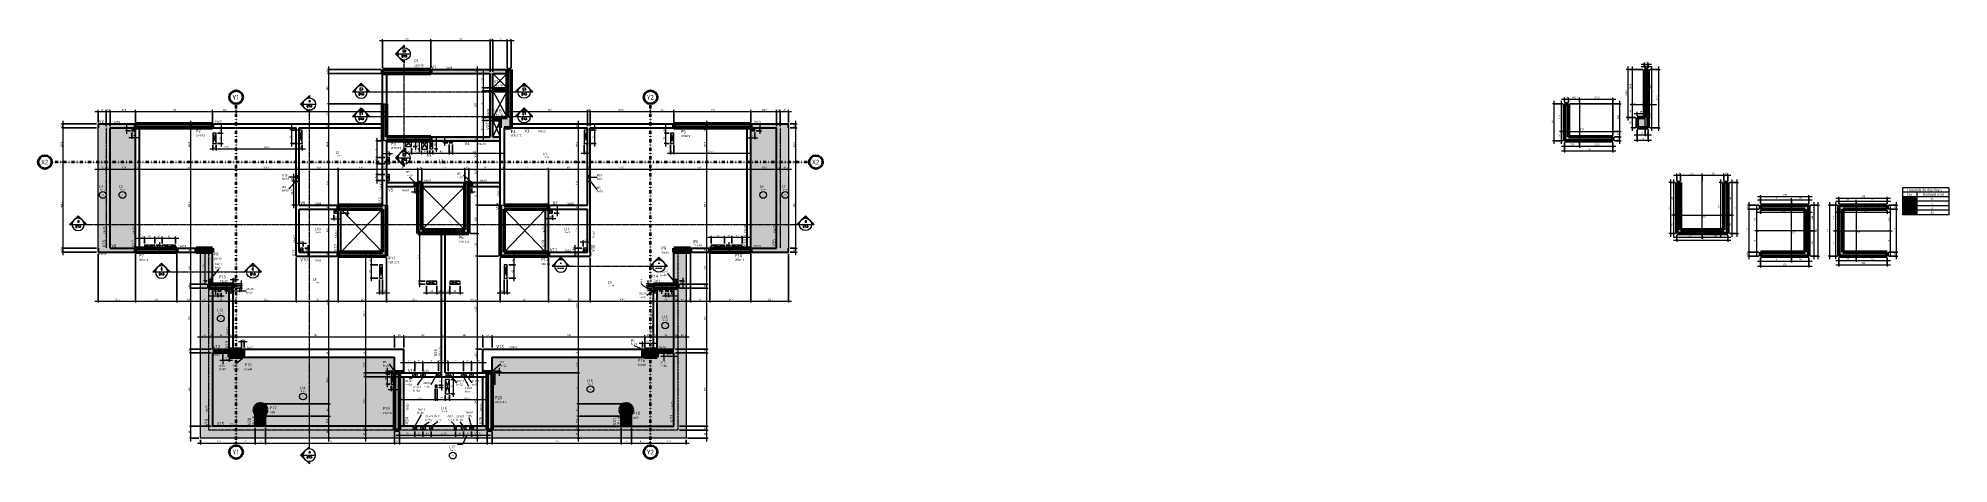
# Model space of a CAD drawing. Header units: centimetres. Extents: x -1968 to 25888, y -1244 to 84208.
# Drawn here: x -1968 to 7313, y -1244 to 826 of the extents above.
import ezdxf

# ---------------------------------------------------------------- set-up
doc = ezdxf.new("R2010")
doc.units = ezdxf.units.CM
for name, pattern in [('Aligning Line', [0.635, 0.3175, -0.3175]), ('Centro de 6 mm', [1.32, 0.6, -0.24, 0.24, -0.24]), ('Dash dot', [1.5875, 0.635, -0.47625, 0, -0.47625]), ('Hidden 1_5', [0.22, 0.15, -0.07]), ('Traço', [0.635, 0.3175, -0.3175])]:
    doc.linetypes.add(name, pattern=pattern)
for name, color, linetype, lineweight in [('A-ANNO-DIMS', 7, 'Continuous', 9), ('A-ANNO-DIMS-50', 7, 'Continuous', 9), ('A-DETL-GENF', 7, 'Continuous', 18), ('A-DETL-IDEN', 7, 'Continuous', 9), ('A-DETL-THIN', 7, 'Continuous', 18), ('A-FLOR', 7, 'Continuous', 18), ('A-FLOR-IDEN', 7, 'Continuous', 9), ('A-GENM', 7, 'Continuous', 18), ('A-GENM-HDLN', 7, 'Traço', 18), ('A-GENM-IDEN', 7, 'Continuous', 9), ('G-ANNO-SYMB', 7, 'Continuous', 9), ('G-ANNO-TEXT', 7, 'Continuous', 9), ('S-BEAM', 7, 'Continuous', 18), ('S-BEAM-IDEN', 7, 'Continuous', 9), ('S-COLS', 7, 'Continuous', 18), ('S-COLS-HDLN', 7, 'Traço', 18), ('S-COLS-IDEN', 7, 'Continuous', 9), ('S-GRID', 7, 'Continuous', 9), ('S-GRID-IDEN', 7, 'Continuous', 9)]:
    doc.layers.add(name, color=color, linetype=linetype, lineweight=lineweight)
doc.layers.add('A-DETL', color=7, linetype='Continuous', lineweight=18, true_color=0x00a600)
doc.styles.add('Fira Sans', font='', dxfattribs={"width": 0.9, "height": 7.5})
doc.styles.add('Fira Sans_2', font='', dxfattribs={"height": 7.5})
doc.styles.add('Gadugi', font='gadugi.ttf', dxfattribs={"height": 10})
doc.styles.add('Gadugi_1', font='gadugi.ttf', dxfattribs={"height": 15})
doc.styles.add('Gadugi_2', font='gadugi.ttf', dxfattribs={"height": 7.5})
doc.styles.add('Gadugi_3', font='gadugi.ttf', dxfattribs={"height": 12.5})
doc.styles.add('Gadugi_4', font='gadugi.ttf', dxfattribs={"height": 0.2})
doc.styles.add('Gadugi_5', font='gadugi.ttf', dxfattribs={"height": 22.5})
doc.styles.add('RomanD', font='romand__.ttf', dxfattribs={"height": 10})
doc.styles.get('Fira Sans').set_extended_font_data('Fira Sans')
doc.styles.get('Fira Sans_2').set_extended_font_data('Fira Sans')
doc.dimstyles.new('PED_R80_1_5mm_ACIMA_As_ESQ__DEC_R00', dxfattribs={"dimscale": 30.48, "dimtxt": 10.229846, "dimasz": 0.328084, "dimexe": 0.246063, "dimexo": 0.246063, "dimgap": 0.049213, "dimtad": 1, "dimdec": 1, "dimrnd": 0.1, "dimdsep": 46, "dimtxsty": 'Fira Sans_2', "dimblk1": 'DOTSMALL', "dimblk2": 'DOTSMALL', "dimsah": 1, "dimcen": 0.09, "dimdle": 0.492126, "dimazin": 0, "dimtfac": 1, "dimtdec": 4, "dimtix": 1, "dimtmove": 0, "dimatfit": 3, "dimfxl": 1, "dimtvp": 1, "dimtolj": 1, "dimtzin": 0, "dimarcsym": 2})
doc.dimstyles.new('PED_R80_1_5mm_ACIMA_As_ESQ__R00', dxfattribs={"dimscale": 30.48, "dimtxt": 10.229846, "dimasz": 0.328084, "dimexe": 0.246063, "dimexo": 0.246063, "dimgap": 0.049213, "dimtad": 1, "dimdec": 1, "dimrnd": 0.5, "dimdsep": 46, "dimtxsty": 'Fira Sans', "dimblk1": 'DOTSMALL', "dimblk2": 'DOTSMALL', "dimsah": 1, "dimcen": 0.09, "dimdle": 0.492126, "dimazin": 0, "dimtfac": 1, "dimtdec": 4, "dimtix": 1, "dimtmove": 0, "dimatfit": 3, "dimfxl": 1, "dimtvp": 1, "dimtolj": 1, "dimtzin": 0, "dimarcsym": 2})
doc.dimstyles.new('PED_R80_1_5mm_ACIMA_As_ESQ__R00_1', dxfattribs={"dimscale": 30.48, "dimtxt": 10.229846, "dimasz": 0.328084, "dimexe": 0.246063, "dimexo": 0.246063, "dimgap": 0.049213, "dimtad": 1, "dimdec": 1, "dimrnd": 0.5, "dimdsep": 46, "dimtxsty": 'Fira Sans', "dimblk1": 'DOTSMALL', "dimblk2": 'DOTSMALL', "dimsah": 1, "dimcen": 0.09, "dimdle": 0.492126, "dimazin": 0, "dimtfac": 1, "dimtdec": 4, "dimtix": 1, "dimtmove": 2, "dimatfit": 3, "dimfxl": 1, "dimtvp": 1, "dimtolj": 1, "dimtzin": 0, "dimarcsym": 2})
doc.dimstyles.new('PED_R80_1_5mm_ACIMA_As_ESQ__R00_2', dxfattribs={"dimscale": 30.48, "dimtxt": 10.229846, "dimasz": 0.328084, "dimexe": 0.246063, "dimexo": 0.246063, "dimgap": 0.049213, "dimtad": 1, "dimdec": 1, "dimrnd": 0.5, "dimdsep": 46, "dimtxsty": 'Fira Sans', "dimblk1": 'DOTSMALL', "dimblk2": 'DOTSMALL', "dimsah": 1, "dimcen": 0.09, "dimdle": 0.492126, "dimazin": 0, "dimtfac": 1, "dimtdec": 4, "dimtix": 1, "dimtmove": 1, "dimatfit": 3, "dimfxl": 1, "dimtvp": 1, "dimtolj": 1, "dimtzin": 0, "dimarcsym": 2})
doc.dimstyles.new('PED_R80_1_5mm_ACIMA_As_ESQ__R00_3', dxfattribs={"dimscale": 30.48, "dimtxt": 10.229846, "dimasz": 0.328084, "dimexe": 0.246063, "dimexo": 0.246063, "dimgap": 0.049213, "dimtad": 1, "dimdec": 1, "dimrnd": 0.5, "dimdsep": 46, "dimtxsty": 'Fira Sans', "dimblk1": 'DOTSMALL', "dimblk2": 'DOTSMALL', "dimsah": 1, "dimcen": 0.09, "dimdle": 0.492126, "dimazin": 0, "dimtfac": 1, "dimtdec": 4, "dimtix": 1, "dimtmove": 0, "dimatfit": 3, "dimfxl": 1, "dimtvp": 1, "dimtolj": 1, "dimtzin": 0, "dimarcsym": 2})

msp = doc.modelspace()

# ---------------------------------------------------------------- texts
at = {"layer": 'A-DETL-IDEN', "char_height": 10, "attachment_point": 1, "style": 'Gadugi'}
for s, insert, width in [('12', (7224.42, 48.58), 18.4388), ('-5', (7225.42, 4.58), 16.0337), ('6', (7228.22, 26.58), 9.2194), ('-53', (7221.6, -17.42), 25.2532)]:
    msp.add_mtext(s, dxfattribs=dict(at, insert=insert, width=width))
at = {"layer": 'A-FLOR-IDEN', "attachment_point": 1}
for s, insert, char_height, width, style in [('L2', (-523.41, 276.68), 12.5, 21.6456, 'Gadugi_3'), ('h=12', (-517.52, 258.39), 7.5, 29.6624, 'Gadugi_2'), ('L1', (-19.02, 239.34), 12.5, 21.6456, 'Gadugi_3'), ('h=10', (-13.13, 221.05), 7.5, 29.6624, 'Gadugi_2'), ('L3', (485.36, 269.93), 12.5, 21.6456, 'Gadugi_3'), ('h=12', (491.26, 251.64), 7.5, 29.6624, 'Gadugi_2'), ('L4', (-1670.86, 111.34), 12.5, 21.6456, 'Gadugi_3'), ('h=10', (-1664.96, 93.05), 7.5, 29.6624, 'Gadugi_2'), ('L5', (-1575.27, 111.34), 12.5, 21.6456, 'Gadugi_3'), ('h=10', (-1569.38, 93.05), 7.5, 29.6624, 'Gadugi_2'), ('L6', (1537.23, 111.34), 12.5, 21.6456, 'Gadugi_3'), ('h=10', (1543.12, 93.05), 7.5, 29.6624, 'Gadugi_2'), ('L7', (1644.01, 111.34), 12.5, 21.6456, 'Gadugi_3'), ('h=10', (1649.91, 93.05), 7.5, 29.6624, 'Gadugi_2'), ('-53', (-1662.37, 67.49), 7.5, 18.8397, 'Gadugi_2'), ('-5', (-1563.96, 67.49), 7.5, 12.0253, 'Gadugi_2'), ('-5', (1548.54, 67.49), 7.5, 12.0253, 'Gadugi_2'), ('-53', (1652.5, 67.49), 7.5, 18.8397, 'Gadugi_2'), ('L10', (-624.52, -96.16), 12.5, 33.27, 'Gadugi_3'), ('h=10', (-618.63, -114.45), 7.5, 29.6624, 'Gadugi_2'), ('L11', (586.48, -96.16), 12.5, 33.27, 'Gadugi_3'), ('h=10', (592.37, -114.45), 7.5, 29.6624, 'Gadugi_2'), ('L8', (-633.98, -340.69), 12.5, 21.6456, 'Gadugi_3'), ('h=14', (-628.08, -358.97), 7.5, 29.6624, 'Gadugi_2'), ('L9', (799.09, -354.62), 12.5, 21.6456, 'Gadugi_3'), ('h=14', (804.99, -372.9), 7.5, 29.6624, 'Gadugi_2'), ('L12', (-1097.77, -489.65), 12.5, 33.27, 'Gadugi_3'), ('h=10', (-1091.87, -507.93), 7.5, 29.6624, 'Gadugi_2'), ('-5', (-1086.46, -533.5), 7.5, 12.0253, 'Gadugi_2'), ('L13', (1060.98, -523.66), 12.5, 33.27, 'Gadugi_3'), ('h=10', (1066.87, -541.95), 7.5, 29.6624, 'Gadugi_2'), ('-5', (1072.29, -567.51), 7.5, 12.0253, 'Gadugi_2'), ('L15', (697.98, -833.45), 12.5, 33.27, 'Gadugi_3'), ('L14', (-698.02, -868.66), 12.5, 33.27, 'Gadugi_3'), ('h=10', (-692.13, -886.95), 7.5, 29.6624, 'Gadugi_2'), ('-5', (-686.71, -912.51), 7.5, 12.0253, 'Gadugi_2'), ('h=10', (703.88, -851.74), 7.5, 29.6624, 'Gadugi_2'), ('-5', (709.29, -877.3), 7.5, 12.0253, 'Gadugi_2'), ('L16', (-10.64, -966.74), 12.5, 33.27, 'Gadugi_3'), ('h=10', (-4.75, -985.02), 7.5, 29.6624, 'Gadugi_2'), ('L17', (29.14, -1156.41), 12.5, 33.27, 'Gadugi_3'), ('h=10', (35.03, -1174.7), 7.5, 29.6624, 'Gadugi_2'), ('-53', (37.62, -1200.26), 7.5, 18.8397, 'Gadugi_2')]:
    msp.add_mtext(s, dxfattribs=dict(at, insert=insert, char_height=char_height, width=width, style=style))
at = {"layer": 'A-GENM-IDEN', "char_height": 10, "attachment_point": 1, "style": 'Gadugi'}
for s, insert, width in [('Ø15', (-782.77, 164.19), 31.2658), ('Ø5', (-782.77, 107.4), 22.0464), ('h=34', (-782.77, 147.11), 39.6835), ('Ø5', (-181.33, 180.05), 22.0464), ('h=19', (-181.33, 162.98), 39.6835), ('Ø5', (65.04, 172.07), 22.0464), ('h=19', (65.04, 155), 39.6835), ('Ø15', (745.42, 164.07), 31.2658), ('Ø5', (745.42, 103.81), 22.0464), ('h=34', (745.42, 147), 39.6835), ('h=19', (-782.77, 90.33), 39.6835), ('h=19', (745.42, 86.73), 39.6835), ('16x16', (-1109.59, -266.83), 44.8945), ('h=47', (-1109.59, -284.69), 39.6835), ('h=47', (1053.56, -322.62), 39.6835), ('16x16', (1053.56, -304.76), 44.8945), ('25x25', (-957.12, -388.46), 44.8945), ('h=45', (-957.12, -406.31), 39.6835), ('25x25', (950.6, -411.69), 44.8945), ('h=45', (950.6, -429.55), 39.6835), ('Ø5', (910.72, -639.11), 22.0464), ('h=19', (910.72, -656.19), 39.6835), ('Ø15', (-1087.44, -761.52), 31.2658), ('h=30', (-1087.44, -778.59), 39.6835), ('Ø5', (-1023.47, -761.52), 22.0464), ('h=19', (-1023.47, -778.59), 39.6835), ('Ø5', (-294.1, -744.07), 22.0464), ('h=20', (-294.1, -761.15), 39.6835), ('Ø5', (278.02, -744.07), 22.0464), ('h=20', (278.02, -761.15), 39.6835), ('Ø15', (1054.34, -746.19), 31.2658), ('h=30', (1054.34, -763.27), 39.6835), ('21x21', (-184.52, -836.27), 44.8945), ('h=54', (-184.52, -854.13), 39.6835), ('21x21', (-146.15, -865.22), 44.8945), ('h=54', (-146.15, -883.08), 39.6835), ('20x10', (-97.26, -845.77), 44.8945), ('h=32', (-97.26, -863.62), 39.6835), ('20x10', (64.22, -836.27), 44.8945), ('h=32', (64.22, -854.13), 39.6835), ('21x21', (104.18, -869.71), 44.8945), ('h=54', (104.18, -887.57), 39.6835), ('21x21', (139.03, -836.27), 44.8945), ('h=54', (139.03, -854.13), 39.6835), ('h=65', (-124.96, -991.39), 39.6835), ('16x16', (-124.96, -973.53), 44.8945), ('21x21', (-86.77, -1008.29), 44.8945), ('Ø12', (-43.74, -1008.29), 31.2658), ('Ø12', (20.97, -1008.29), 31.2658), ('21x21', (63.68, -1007.89), 44.8945), ('h=65', (107.09, -1006.7), 39.6835), ('16x16', (107.09, -988.85), 44.8945), ('h=65', (-86.77, -1026.14), 39.6835), ('h=44', (-43.74, -1025.36), 39.6835), ('h=44', (20.97, -1025.36), 39.6835), ('h=65', (63.68, -1025.75), 39.6835)]:
    msp.add_mtext(s, dxfattribs=dict(at, insert=insert, width=width))
at = {"layer": 'G-ANNO-SYMB', "char_height": 10, "attachment_point": 1, "style": 'RomanD'}
for s, insert, width in [('013', (-202.52, 744.16), 33.6709), ('E2', (-197.74, 769.11), 22.0464), ('013', (-411.87, 559.14), 33.6709), ('E3', (-407.09, 584.09), 22.0464), ('013', (379.45, 559.14), 33.6709), ('E3', (384.23, 584.09), 22.0464), ('013', (-663.54, 500.36), 33.6709), ('A', (-654.29, 525.3), 11.2236), ('E1', (-407.09, 464.09), 22.0464), ('E1', (384.23, 464.09), 22.0464), ('013', (-411.87, 439.14), 33.6709), ('013', (379.45, 439.14), 33.6709), ('013', (-202.52, 239.45), 33.6709), ('E2', (-197.74, 264.4), 22.0464), ('013', (-1786.86, -85.13), 33.6709), ('B', (-1777.61, -60.18), 11.2236), ('013', (1746.4, -85.13), 33.6709), ('B', (1755.65, -60.18), 11.2236), ('-', (565.47, -262.31), 14.8312), ('-', (1042.02, -262.31), 14.8312), ('013', (-1381.43, -316.33), 33.6709), ('C', (-1372.51, -291.38), 12.0253), ('013', (-938.4, -316.33), 33.6709), ('C', (-929.48, -291.38), 12.0253), ('---', (553.25, -287.25), 44.4937), ('---', (1029.79, -287.25), 44.4937), ('A', (-654.29, -1182.07), 11.2236), ('013', (-663.54, -1207.01), 33.6709)]:
    msp.add_mtext(s, dxfattribs=dict(at, insert=insert, width=width))
at = {"layer": 'G-ANNO-TEXT', "attachment_point": 1}
for s, insert, char_height, width, style in [('CG', (5820.96, 511.35), 10, 22.8481, 'Gadugi'), ('CG', (5522.57, 387.7), 10, 22.8481, 'Gadugi'), ('Legenda de desníveis', (7112.37, 94.63), 12.5, 200.8227, 'Gadugi_3'), ('Cor', (7109.21, 72.63), 12.5, 32.8692, 'Gadugi_3'), ('Desnível (cm)', (7186.51, 72.63), 12.5, 125.4641, 'Gadugi_3'), ('CG', (6116.99, -38.83), 10, 22.8481, 'Gadugi'), ('CG', (6551.09, -115.33), 10, 22.8481, 'Gadugi'), ('CG', (6865.03, -115.17), 10, 22.8481, 'Gadugi')]:
    msp.add_mtext(s, dxfattribs=dict(at, insert=insert, char_height=char_height, width=width, style=style))
at = {"layer": 'S-BEAM-IDEN', "attachment_point": 1}
for s, insert, char_height, width, style in [('V1', (-57.96, 693.1), 15, 30.0633, 'Gadugi_1'), ('19x69', (5.74, 688.07), 10, 44.8945, 'Gadugi'), ('V1A', (245.65, 623.07), 15, 46.4979, 'Gadugi_1'), ('14 x 30', (245.7, 601.44), 10, 54.5147, 'Gadugi'), ('V1B', (246.65, 480.68), 15, 44.8945, 'Gadugi_1'), ('V2', (-1672.44, 428.6), 15, 30.0633, 'Gadugi_1'), ('19x75', (-1608.74, 423.57), 10, 44.8945, 'Gadugi'), ('19x63', (-1110.61, 424.85), 10, 44.8945, 'Gadugi'), ('14 x 30', (246.7, 459.04), 10, 54.5147, 'Gadugi'), ('V3', (395.06, 383.13), 15, 30.0633, 'Gadugi_1'), ('19x63', (458.77, 378.1), 10, 44.8945, 'Gadugi'), ('19x75', (1505.82, 425.64), 10, 44.8945, 'Gadugi'), ('V4', (103.59, 321.46), 15, 30.0633, 'Gadugi_1'), ('19x69', (167.3, 316.43), 10, 44.8945, 'Gadugi'), ('V5', (-267.28, 95.87), 15, 30.0633, 'Gadugi_1'), ('19x52', (-95.52, 137.94), 10, 44.8945, 'Gadugi'), ('19x63', (174.84, 137.94), 10, 44.8945, 'Gadugi'), ('V6', (-694.14, 33.1), 15, 30.0633, 'Gadugi_1'), ('19x63', (-630.44, 28.07), 10, 44.8945, 'Gadugi'), ('19x63', (-203.58, 90.84), 10, 44.8945, 'Gadugi'), ('V7', (531.56, 33.1), 15, 30.0633, 'Gadugi_1'), ('19x63', (595.27, 28.07), 10, 44.8945, 'Gadugi'), ('V8', (-1611.55, -176.48), 15, 30.0633, 'Gadugi_1'), ('19x63', (-1288.03, -179.62), 10, 44.8945, 'Gadugi'), ('V9', (1212.03, -155.25), 15, 30.0633, 'Gadugi_1'), ('19 x 63', (1212.08, -176.89), 10, 54.5147, 'Gadugi'), ('19x75', (1506.14, -179.09), 10, 44.8945, 'Gadugi'), ('19x75', (-1672.75, -218.32), 10, 44.8945, 'Gadugi'), ('V10', (-694.14, -243.73), 15, 44.0928, 'Gadugi_1'), ('19x63', (-630.44, -248.76), 10, 44.8945, 'Gadugi'), ('V11', (518.41, -195.05), 15, 44.0928, 'Gadugi_1'), ('19x63', (582.11, -200.08), 10, 44.8945, 'Gadugi'), ('V12', (-1118.44, -666.48), 15, 44.0928, 'Gadugi_1'), ('19x58', (-1119.14, -708.93), 10, 44.8945, 'Gadugi'), ('40x29', (-962.08, -673.46), 10, 44.8945, 'Gadugi'), ('V13', (258.06, -666.4), 15, 44.0928, 'Gadugi_1'), ('40x29', (321.77, -671.43), 10, 44.8945, 'Gadugi'), ('19x58', (1044.31, -673.09), 10, 44.8945, 'Gadugi'), ('V14', (-171.49, -781.9), 15, 44.0928, 'Gadugi_1'), ('19x63', (-107.79, -786.93), 10, 44.8945, 'Gadugi'), ('V15', (-1099.94, -1041.4), 15, 44.0928, 'Gadugi_1'), ('19x75', (-1036.23, -1046.43), 10, 44.8945, 'Gadugi')]:
    msp.add_mtext(s, dxfattribs=dict(at, insert=insert, char_height=char_height, width=width, style=style))
at = {"layer": 'S-BEAM-IDEN', "attachment_point": 1, "rotation": 90}
for s, insert, char_height, width, style in [('14x69', (212.68, 444.71), 10, 44.8945, 'Gadugi'), ('V27', (207.65, 381.01), 15, 44.0928, 'Gadugi_1'), ('19x143', (-309.11, 80.58), 10, 54.1139, 'Gadugi'), ('19x143', (261.68, 55.65), 10, 54.1139, 'Gadugi'), ('V23', (-314.14, 16.87), 15, 44.0928, 'Gadugi_1'), ('V28', (256.65, -8.05), 15, 44.0928, 'Gadugi_1'), ('19x75', (-1651.32, -126.43), 10, 44.8945, 'Gadugi'), ('19x50', (-1508.82, -126.43), 10, 44.8945, 'Gadugi'), ('14x52', (482.68, -125.74), 10, 44.8945, 'Gadugi'), ('19x50', (1461.18, -122.76), 10, 44.8945, 'Gadugi'), ('19x75', (1603.68, -122.76), 10, 44.8945, 'Gadugi'), ('V16', (-1656.35, -190.13), 15, 44.0928, 'Gadugi_1'), ('V17', (-1513.85, -190.13), 15, 44.0928, 'Gadugi_1'), ('14x63', (-728.32, -170.42), 10, 44.8945, 'Gadugi'), ('V22', (-530.35, -209.8), 15, 44.0928, 'Gadugi_1'), ('14x52', (-525.32, -146.1), 10, 44.8945, 'Gadugi'), ('V29', (477.65, -189.44), 15, 44.0928, 'Gadugi_1'), ('V30', (719.64, -212.88), 15, 44.0928, 'Gadugi_1'), ('14x63', (724.67, -149.18), 10, 44.8945, 'Gadugi'), ('V34', (1456.15, -186.46), 15, 44.0928, 'Gadugi_1'), ('V35', (1598.65, -186.46), 15, 44.0928, 'Gadugi_1'), ('V21', (-733.35, -234.12), 15, 44.0928, 'Gadugi_1'), ('19x63', (1006.18, -541.87), 10, 44.8945, 'Gadugi'), ('V19', (-1058.85, -681.17), 15, 44.0928, 'Gadugi_1'), ('19x63', (-1053.82, -617.47), 10, 44.8945, 'Gadugi'), ('V32', (1001.15, -605.57), 15, 44.0928, 'Gadugi_1'), ('V25', (-44.85, -721.21), 15, 44.0928, 'Gadugi_1'), ('19 x 63', (-23.21, -721.16), 10, 54.5147, 'Gadugi'), ('19x75', (-1153.82, -995.48), 10, 44.8945, 'Gadugi'), ('50 x 30', (-928.05, -1055.66), 10, 54.5147, 'Gadugi'), ('V24', (-185.46, -1051.11), 15, 44.0928, 'Gadugi_1'), ('45x29', (-180.43, -987.41), 10, 44.8945, 'Gadugi'), ('V26', (173.15, -1051.11), 15, 44.0928, 'Gadugi_1'), ('45x29', (178.18, -987.41), 10, 44.8945, 'Gadugi'), ('50 x 30', (845.85, -1055.27), 10, 54.5147, 'Gadugi'), ('V33', (1101.15, -1040.19), 15, 44.0928, 'Gadugi_1'), ('19x75', (1106.18, -976.48), 10, 44.8945, 'Gadugi'), ('V18', (-1158.85, -1059.19), 15, 44.0928, 'Gadugi_1'), ('V20', (-949.68, -1055.71), 15, 44.0928, 'Gadugi_1'), ('V31', (824.21, -1055.32), 15, 44.0928, 'Gadugi_1')]:
    msp.add_mtext(s, dxfattribs=dict(at, insert=insert, char_height=char_height, width=width, style=style))
at = {"layer": 'S-COLS-IDEN', "attachment_point": 1}
for s, insert, char_height, width, style in [('235x19', (-141.59, 699.25), 10, 54.1139, 'Gadugi'), ('P1', (-141.59, 722.74), 15, 28.4599, 'Gadugi_1'), ('P2', (-1202.16, 382.48), 15, 28.4599, 'Gadugi_1'), ('P4', (327.65, 380.07), 15, 28.4599, 'Gadugi_1'), ('P5', (1154.26, 379.09), 15, 28.4599, 'Gadugi_1'), ('374x19', (-1202.16, 358.99), 10, 54.1139, 'Gadugi'), ('P3', (-254.47, 319.93), 15, 28.4599, 'Gadugi_1'), ('374x19', (1154.26, 355.6), 10, 54.1139, 'Gadugi'), ('P6', (74.9, -134.99), 15, 28.4599, 'Gadugi_1'), ('200x19', (-1478.36, -247.9), 10, 54.1139, 'Gadugi'), ('P7', (-1478.36, -224.41), 15, 28.4599, 'Gadugi_1'), ('80x19', (-1115.54, -240.65), 10, 44.8945, 'Gadugi'), ('P8', (-1115.54, -217.16), 15, 28.4599, 'Gadugi_1'), ('P11', (-266.62, -235.9), 15, 42.4894, 'Gadugi_1'), ('P12', (475.65, -243.35), 15, 42.4894, 'Gadugi_1'), ('80x19', (1059.3, -211.44), 10, 44.8945, 'Gadugi'), ('P9', (1059.3, -187.95), 15, 28.4599, 'Gadugi_1'), ('200x19', (1417.09, -246.84), 10, 54.1139, 'Gadugi'), ('P10', (1417.09, -223.35), 15, 42.4894, 'Gadugi_1'), ('119x19', (-1092.02, -350.69), 10, 54.1139, 'Gadugi'), ('P13', (-1092.02, -327.2), 15, 42.4894, 'Gadugi_1'), ('119x19', (1008.56, -347.7), 10, 54.1139, 'Gadugi'), ('P14', (1008.56, -324.21), 15, 42.4894, 'Gadugi_1'), ('P16', (944.78, -733.25), 15, 42.4894, 'Gadugi_1'), ('60x40', (-965.62, -778.59), 10, 44.8945, 'Gadugi'), ('P15', (-965.62, -755.1), 15, 42.4894, 'Gadugi_1'), ('60x40', (944.78, -756.74), 10, 44.8945, 'Gadugi'), ('P20', (250.78, -914.61), 15, 42.4894, 'Gadugi_1'), ('P17', (-844.19, -964.4), 15, 42.4894, 'Gadugi_1'), ('ø60', (-840.43, -987.89), 10, 28.4599, 'Gadugi'), ('24x278.5', (-295.43, -991.53), 10, 66.9409, 'Gadugi'), ('P19', (-295.43, -968.04), 15, 42.4894, 'Gadugi_1'), ('24x278.5', (250.78, -938.1), 10, 66.9409, 'Gadugi'), ('P18', (920.39, -990.49), 15, 42.4894, 'Gadugi_1'), ('ø60', (924.14, -1013.98), 10, 28.4599, 'Gadugi')]:
    msp.add_mtext(s, dxfattribs=dict(at, insert=insert, char_height=char_height, width=width, style=style))
at = {"layer": 'S-GRID-IDEN', "color": 6, "true_color": 0xff00ff, "char_height": 22.5, "width": 42.0886, "attachment_point": 1, "style": 'Gadugi_5'}
for insert in [(-1024.03, 550.04), (-1024.03, -1175.89)]:
    msp.add_mtext('Y1', dxfattribs=dict(at, insert=insert))
at = {"layer": 'S-GRID-IDEN', "color": 40, "true_color": 0xffc000, "char_height": 22.5, "width": 42.0886, "attachment_point": 1, "style": 'Gadugi_5'}
for insert in [(988.97, 550.04), (988.97, -1175.89)]:
    msp.add_mtext('Y2', dxfattribs=dict(at, insert=insert))
at = {"layer": 'S-GRID-IDEN', "color": 114, "true_color": 0x00b050, "char_height": 22.5, "width": 43.692, "attachment_point": 1, "style": 'Gadugi_5'}
for insert in [(-1953.31, 234.66), (1791.8, 234.66)]:
    msp.add_mtext('X2', dxfattribs=dict(at, insert=insert))

# ---------------------------------------------------------------- blocks, each defined once
blk = doc.blocks.new('PED_FURO_RETANGULAR_R04_2020 _INSTÂNCIA_ - FURO RET-3754116-PL100 - FORMA DO PAVIMENTO TIPO')
at = {"layer": 'A-GENM-HDLN'}
for p, q in [((-8, 9.5), (8, -9.5)), ((-8, -9.5), (8, 9.5)), ((-8, -9.5), (-8, 9.5)), ((-8, 9.5), (8, 9.5)), ((8, 9.5), (8, -9.5))]:
    blk.add_line(p, q, dxfattribs=at)
blk = doc.blocks.new('PED_FURO_RETANGULAR_R04_2020 _INSTÂNCIA_ - FURO RET-V1-PL100 - FORMA DO PAVIMENTO TIPO')
at = {"layer": 'A-GENM-HDLN'}
for p, q in [((-8, 9.5), (8, -9.5)), ((-8, -9.5), (8, 9.5)), ((-8, -9.5), (-8, 9.5)), ((8, 9.5), (8, -9.5)), ((8, -9.5), (-8, -9.5))]:
    blk.add_line(p, q, dxfattribs=at)
blk = doc.blocks.new('PED_FURO_RETANGULAR_R04_2020 _INSTÂNCIA_ - FURO RET-3755454-PL100 - FORMA DO PAVIMENTO TIPO')
at = {"layer": 'A-GENM-HDLN'}
for p, q in [((-12.5, 9.5), (12.5, -9.5)), ((-12.5, -9.5), (12.5, 9.5)), ((-12.5, -9.5), (-12.5, 9.5))]:
    blk.add_line(p, q, dxfattribs=at)
blk = doc.blocks.new('PED_FURO_RETANGULAR_R04_2020 _INSTÂNCIA_ - FURO RET-4011144-PL100 - FORMA DO PAVIMENTO TIPO')
at = {"layer": 'A-GENM-HDLN'}
for p, q in [((-10.5, 9.5), (10.5, -9.5)), ((-10.5, -9.5), (10.5, 9.5)), ((-10.5, -9.5), (-10.5, 9.5)), ((-10.5, 9.5), (10.5, 9.5)), ((10.5, 9.5), (10.5, -9.5))]:
    blk.add_line(p, q, dxfattribs=at)
blk = doc.blocks.new('PED_FURO_RETANGULAR_R04_2020 _INSTÂNCIA_ - FURO RET-V2-PL100 - FORMA DO PAVIMENTO TIPO')
at = {"layer": 'A-GENM-HDLN'}
for p, q in [((-10.5, 9.5), (10.5, -9.5)), ((-10.5, -9.5), (10.5, 9.5)), ((-10.5, -9.5), (-10.5, 9.5)), ((10.5, 9.5), (10.5, -9.5)), ((10.5, -9.5), (-10.5, -9.5))]:
    blk.add_line(p, q, dxfattribs=at)
blk = doc.blocks.new('PED_FURO_RETANGULAR_R04_2020 _INSTÂNCIA_ - FURO RET-4010708-PL100 - FORMA DO PAVIMENTO TIPO')
at = {"layer": 'A-GENM-HDLN'}
for p, q in [((-10.5, 9.5), (10.5, -9.5)), ((-10.5, -9.5), (10.5, 9.5)), ((-10.5, -9.5), (-10.5, 9.5)), ((10.5, 9.5), (10.5, -9.5))]:
    blk.add_line(p, q, dxfattribs=at)
blk = doc.blocks.new('PED_FURO_CIRCULAR_R04_2020 _INSTÂNCIA_ - FURO CIRC-3757155-PL100 - FORMA DO PAVIMENTO TIPO')
at = {"layer": 'A-GENM-HDLN'}
for p, q in [((7.5, -9.5), (-7.5, 9.5)), ((-7.5, -9.5), (7.5, 9.5)), ((-7.5, -9.5), (-7.5, 9.5)), ((7.5, 9.5), (7.5, -9.5))]:
    blk.add_line(p, q, dxfattribs=at)
blk = doc.blocks.new('PED_FURO_CIRCULAR_R04_2020 _INSTÂNCIA_ - FURO CIRC-3758312-PL100 - FORMA DO PAVIMENTO TIPO')
at = {"layer": 'A-GENM-HDLN'}
for p, q in [((7.5, -7), (-7.5, 7)), ((-7.5, -7), (7.5, 7)), ((-7.5, -7), (-7.5, 7)), ((7.5, 7), (7.5, -7))]:
    blk.add_line(p, q, dxfattribs=at)
blk = doc.blocks.new('PED_FURO_CIRCULAR_R04_2020 _INSTÂNCIA_ - FURO CIRC-3758362-PL100 - FORMA DO PAVIMENTO TIPO')
at = {"layer": 'A-GENM-HDLN'}
for p, q in [((6, -9.5), (-6, 9.5)), ((-6, -9.5), (6, 9.5)), ((-6, -9.5), (-6, 9.5)), ((6, 9.5), (6, -9.5)), ((6, -9.5), (-6, -9.5))]:
    blk.add_line(p, q, dxfattribs=at)
blk = doc.blocks.new('PED_FURO_CIRCULAR_R04_2020 _INSTÂNCIA_ - FURO CIRC-3758418-PL100 - FORMA DO PAVIMENTO TIPO')
at = {"layer": 'A-GENM-HDLN'}
for p, q in [((6, 9.5), (-6, -9.5)), ((-6, 9.5), (6, -9.5)), ((6, 9.5), (-6, 9.5)), ((-6, 9.5), (-6, -9.5)), ((6, -9.5), (6, 9.5))]:
    blk.add_line(p, q, dxfattribs=at)
blk = doc.blocks.new('PED_FURO_RETANGULAR_R04_2020 _INSTÂNCIA_ - FURO RET-3656268-PL100 - FORMA DO PAVIMENTO TIPO')
at = {"layer": 'A-GENM-HDLN'}
for p, q in [((-10, 9.5), (10, -9.5)), ((-10, -9.5), (10, 9.5)), ((-10, -9.5), (-10, 9.5)), ((10, 9.5), (10, -9.5))]:
    blk.add_line(p, q, dxfattribs=at)
blk = doc.blocks.new('PED_FURO_CIRCULAR_R04_2020 _INSTÂNCIA_ - FURO CIRC-3758922-PL100 - FORMA DO PAVIMENTO TIPO')
at = {"layer": 'A-GENM-HDLN'}
for p, q in [((2.5, -22.5), (-2.5, 22.5)), ((-2.5, -22.5), (2.5, 22.5)), ((-2.5, -22.5), (-2.5, 22.5)), ((2.5, 22.5), (2.5, -22.5))]:
    blk.add_line(p, q, dxfattribs=at)
blk = doc.blocks.new('PED_FURO_CIRCULAR_R04_2020 _INSTÂNCIA_ - FURO CIRC-3759319-PL100 - FORMA DO PAVIMENTO TIPO')
at = {"layer": 'A-GENM-HDLN'}
for p, q in [((2.5, -20), (-2.5, 20)), ((-2.5, -20), (2.5, 20)), ((-2.5, -20), (-2.5, 20)), ((2.5, 20), (2.5, -20))]:
    blk.add_line(p, q, dxfattribs=at)
blk = doc.blocks.new('PED_FURO_CIRCULAR_R04_2020 _INSTÂNCIA_ - FURO CIRC-3747796-PL100 - FORMA DO PAVIMENTO TIPO')
at = {"layer": 'A-GENM-HDLN'}
for p, q in [((2.5, -7), (-2.5, 7)), ((-2.5, -7), (2.5, 7)), ((-2.5, -7), (-2.5, 7)), ((2.5, 7), (2.5, -7))]:
    blk.add_line(p, q, dxfattribs=at)
blk = doc.blocks.new('PED_FURO_CIRCULAR_R04_2020 _INSTÂNCIA_ - FURO CIRC-3742523-PL100 - FORMA DO PAVIMENTO TIPO')
at = {"layer": 'A-GENM-HDLN'}
for p, q in [((2.5, -9.5), (-2.5, 9.5)), ((-2.5, -9.5), (2.5, 9.5)), ((-2.5, -9.5), (-2.5, 9.5)), ((2.5, 9.5), (2.5, -9.5))]:
    blk.add_line(p, q, dxfattribs=at)
blk = doc.blocks.new('PED_FURO_RETANGULAR_R04_2020 _INSTÂNCIA_ - FURO RET-4011024-PL100 - FORMA DO PAVIMENTO TIPO')
at = {"layer": 'A-GENM-HDLN'}
for p, q in [((-8, 9.5), (8, -9.5)), ((-8, -9.5), (8, 9.5)), ((-8, -9.5), (-8, 9.5)), ((8, 9.5), (8, -9.5))]:
    blk.add_line(p, q, dxfattribs=at)
blk = doc.blocks.new('PED_FURO_RETANGULAR_R04_2020 _INSTÂNCIA_ - FURO RET-4011217-PL100 - FORMA DO PAVIMENTO TIPO')
at = {"layer": 'A-GENM-HDLN'}
for p, q in [((-8, 9.5), (8, -9.5)), ((-8, -9.5), (8, 9.5)), ((-8, -9.5), (-8, 9.5)), ((8, 9.5), (8, -9.5)), ((8, -9.5), (-8, -9.5))]:
    blk.add_line(p, q, dxfattribs=at)
blk = doc.blocks.new('PED_FURO_RETANGULAR_R04_2020 _INSTÂNCIA_ - FURO RET-V3-PL100 - FORMA DO PAVIMENTO TIPO')
at = {"layer": 'A-GENM-HDLN'}
for p, q in [((-8, 9.5), (8, -9.5)), ((-8, -9.5), (8, 9.5)), ((-8, -9.5), (-8, 9.5)), ((-8, 9.5), (8, 9.5)), ((8, 9.5), (8, -9.5))]:
    blk.add_line(p, q, dxfattribs=at)
blk = doc.blocks.new('PED_TAG_LAJE_R01 - TÍTULO_ESPESSURA_REBAIXO-2413107-PL100 - FORMA DO PAVIMENTO TIPO')
at = {"layer": 'A-FLOR-IDEN'}
blk.add_circle((-0.05, -0.67), 0.325, dxfattribs=at)
blk = doc.blocks.new('PED_TAG_PILAR_R03 - PILAR VER DET_-2523782-PL100 - FORMA DO PAVIMENTO TIPO')
at = {"layer": 'S-COLS-IDEN', "insert": (0.11, -0.63), "char_height": 0.2, "width": 1.3709, "attachment_point": 1, "style": 'Gadugi_4'}
blk.add_mtext('VER DET.', dxfattribs=at)
blk = doc.blocks.new('Corte - M_Cabeça do corte - Preenchida-2060824-PL100 - FORMA DO PAVIMENTO TIPO')
at = {"layer": 'G-ANNO-SYMB'}
h = blk.add_hatch(color=256, dxfattribs=at)
edge = h.paths.add_edge_path(flags=0)
edge.add_line((-1.45, 0), (-1.02, 0.42))
edge.add_arc((-0.6, 0), 0.6, 135, 180)
edge.add_line((-1.2, 0), (-1.45, 0))
h = blk.add_hatch(color=256, dxfattribs=at)
edge = h.paths.add_edge_path(flags=0)
edge.add_line((-0.6, 0.85), (-0.6, 0.6))
edge.add_arc((-0.6, 0), 0.6, 90, 135)
edge.add_line((-1.02, 0.42), (-0.6, 0.85))
h = blk.add_hatch(color=256, dxfattribs=at)
edge = h.paths.add_edge_path(flags=0)
edge.add_line((-0.6, 0.85), (-0.18, 0.42))
edge.add_arc((-0.6, 0), 0.6, 45, 90)
edge.add_line((-0.6, 0.6), (-0.6, 0.85))
h = blk.add_hatch(color=256, dxfattribs=at)
edge = h.paths.add_edge_path(flags=0)
edge.add_line((0.25, 0), (0, 0))
edge.add_arc((-0.6, 0), 0.6, 360, 405)
edge.add_line((-0.18, 0.42), (0.25, 0))
for p, q in [((-0.6, 0.85), (-1.45, 0)), ((-1.02, 0.42), (-1.45, 0)), ((-1.45, 0), (-1.2, 0)), ((-0.6, 0.85), (-1.02, 0.42)), ((-0.6, 0.85), (0.25, 0)), ((-0.6, 0.6), (-0.6, 0.85)), ((-0.6, 0.85), (-0.6, 0.6)), ((-0.18, 0.42), (-0.6, 0.85)), ((0.25, 0), (-0.18, 0.42)), ((0, 0), (0.25, 0)), ((-1.2, 0), (-1.45, 0)), ((0, 0), (0.25, 0))]:
    blk.add_line(p, q, dxfattribs=at)
for start, end in [(360, 180), (135, 180), (180, 360), (90, 135), (45, 90), (360, 45)]:
    blk.add_arc((-0.6, 0), 0.6, start, end, dxfattribs=at)
blk = doc.blocks.new('Eixo - Y1-2173029-PL100 - FORMA DO PAVIMENTO TIPO')
at = {"layer": 'S-GRID-IDEN', "color": 6, "lineweight": 35, "true_color": 0xff00ff}
blk.add_circle((0, 0), 0.65, dxfattribs=at)
blk = doc.blocks.new('Eixo - Y2-2173031-PL100 - FORMA DO PAVIMENTO TIPO')
at = {"layer": 'S-GRID-IDEN', "color": 40, "lineweight": 35, "true_color": 0xffc000}
blk.add_circle((0, 0), 0.65, dxfattribs=at)
blk = doc.blocks.new('Eixo - X2-2173052-PL100 - FORMA DO PAVIMENTO TIPO')
at = {"layer": 'S-GRID-IDEN', "color": 114, "lineweight": 35, "true_color": 0x00b050}
blk.add_circle((0, 0), 0.65, dxfattribs=at)
blk = doc.blocks.new('DIMBLOCK1-PL100 - FORMA DO PAVIMENTO TIPO')
at = {"layer": 'A-ANNO-DIMS-50', "true_color": 0x000032}
h = blk.add_hatch(color=178, dxfattribs=at)
edge = h.paths.add_edge_path(flags=0)
edge.add_arc((-1226.1, -1060.7), 1.25, 0, 360)
h = blk.add_hatch(color=178, dxfattribs=at)
edge = h.paths.add_edge_path(flags=0)
edge.add_arc((-1226.1, -1119.7), 1.25, 0, 360)
at = {"layer": 'A-ANNO-DIMS-50', "color": 178, "true_color": 0x000032}
for p, q in [((-1128, -1060.7), (-1233.6, -1060.7)), ((-1226.1, -1134.7), (-1226.1, -1060.7)), ((-1226.1, -1060.7), (-1128, -1060.7)), ((-1187, -1119.7), (-1233.6, -1119.7)), ((-1226.1, -1119.7), (-1187, -1119.7))]:
    blk.add_line(p, q, dxfattribs=at)
for centre in [(-1226.1, -1060.7), (-1226.1, -1119.7)]:
    blk.add_circle(centre, 1.25, dxfattribs=at)
at = {"layer": 'A-ANNO-DIMS-50', "color": 0, "insert": (-1238, -1095.2), "char_height": 7.5, "width": 11.961, "attachment_point": 1, "rotation": 90, "line_spacing_factor": 1.049215, "style": 'Fira Sans'}
blk.add_mtext('59', dxfattribs=at)
blk = doc.blocks.new('_DotSmall')
at = {"color": 0, "linetype": 'ByBlock', "const_width": 0.5}
blk.add_lwpolyline([(-0.0625, 0, 1), (0.0625, 0, 1)], format="xyb", close=True, dxfattribs=at)
blk = doc.blocks.new('DIMBLOCK2-PL100 - FORMA DO PAVIMENTO TIPO')
at = {"layer": 'A-ANNO-DIMS-50', "true_color": 0x000032}
h = blk.add_hatch(color=178, dxfattribs=at)
edge = h.paths.add_edge_path(flags=0)
edge.add_arc((-1226.1, -704.7), 1.25, 0, 360)
h = blk.add_hatch(color=178, dxfattribs=at)
edge = h.paths.add_edge_path(flags=0)
edge.add_arc((-1226.1, -1060.7), 1.25, 0, 360)
at = {"layer": 'A-ANNO-DIMS-50', "color": 178, "true_color": 0x000032}
for p, q in [((-1128, -704.7), (-1233.6, -704.7)), ((-1226.1, -1060.7), (-1226.1, -704.7)), ((-1226.1, -704.7), (-1128, -704.7)), ((-1128, -1060.7), (-1233.6, -1060.7)), ((-1226.1, -1060.7), (-1128, -1060.7))]:
    blk.add_line(p, q, dxfattribs=at)
for centre in [(-1226.1, -704.7), (-1226.1, -1060.7)]:
    blk.add_circle(centre, 1.25, dxfattribs=at)
at = {"layer": 'A-ANNO-DIMS-50', "color": 0, "insert": (-1238, -890.2), "char_height": 7.5, "width": 17.784, "attachment_point": 1, "rotation": 90, "line_spacing_factor": 1.049215, "style": 'Fira Sans'}
blk.add_mtext('356', dxfattribs=at)
blk = doc.blocks.new('DIMBLOCK3-PL100 - FORMA DO PAVIMENTO TIPO')
at = {"layer": 'A-ANNO-DIMS-50', "true_color": 0x000032}
h = blk.add_hatch(color=178, dxfattribs=at)
edge = h.paths.add_edge_path(flags=0)
edge.add_arc((-1226.1, -685.7), 1.25, 0, 360)
h = blk.add_hatch(color=178, dxfattribs=at)
edge = h.paths.add_edge_path(flags=0)
edge.add_arc((-1226.1, -704.7), 1.25, 0, 360)
at = {"layer": 'A-ANNO-DIMS-50', "color": 178, "true_color": 0x000032}
for p, q in [((-1128, -685.7), (-1233.6, -685.7)), ((-1128, -704.7), (-1233.6, -704.7)), ((-1226.1, -704.7), (-1226.1, -685.7)), ((-1226.1, -685.7), (-1128, -685.7)), ((-1226.1, -704.7), (-1128, -704.7))]:
    blk.add_line(p, q, dxfattribs=at)
for centre in [(-1226.1, -685.7), (-1226.1, -704.7)]:
    blk.add_circle(centre, 1.25, dxfattribs=at)
at = {"layer": 'A-ANNO-DIMS-50', "color": 0, "insert": (-1238, -699.9), "char_height": 7.5, "width": 11.174, "attachment_point": 1, "rotation": 90, "line_spacing_factor": 1.049215, "style": 'Fira Sans'}
blk.add_mtext('19', dxfattribs=at)
blk = doc.blocks.new('DIMBLOCK4-PL100 - FORMA DO PAVIMENTO TIPO')
at = {"layer": 'A-ANNO-DIMS-50', "true_color": 0x000032}
h = blk.add_hatch(color=178, dxfattribs=at)
edge = h.paths.add_edge_path(flags=0)
edge.add_arc((-1226.1, -389.7), 1.25, 0, 360)
h = blk.add_hatch(color=178, dxfattribs=at)
edge = h.paths.add_edge_path(flags=0)
edge.add_arc((-1226.1, -685.7), 1.25, 0, 360)
at = {"layer": 'A-ANNO-DIMS-50', "color": 178, "true_color": 0x000032}
for p, q in [((-1147, -389.7), (-1233.6, -389.7)), ((-1226.1, -685.7), (-1226.1, -389.7)), ((-1226.1, -389.7), (-1147, -389.7)), ((-1128, -685.7), (-1233.6, -685.7)), ((-1226.1, -685.7), (-1128, -685.7))]:
    blk.add_line(p, q, dxfattribs=at)
for centre in [(-1226.1, -389.7), (-1226.1, -685.7)]:
    blk.add_circle(centre, 1.25, dxfattribs=at)
at = {"layer": 'A-ANNO-DIMS-50', "color": 0, "insert": (-1238, -545.2), "char_height": 7.5, "width": 17.942, "attachment_point": 1, "rotation": 90, "line_spacing_factor": 1.049215, "style": 'Fira Sans'}
blk.add_mtext('296', dxfattribs=at)
blk = doc.blocks.new('DIMBLOCK5-PL100 - FORMA DO PAVIMENTO TIPO')
at = {"layer": 'A-ANNO-DIMS-50', "true_color": 0x000032}
h = blk.add_hatch(color=178, dxfattribs=at)
edge = h.paths.add_edge_path(flags=0)
edge.add_arc((-1226.1, -370.7), 1.25, 0, 360)
h = blk.add_hatch(color=178, dxfattribs=at)
edge = h.paths.add_edge_path(flags=0)
edge.add_arc((-1226.1, -389.7), 1.25, 0, 360)
at = {"layer": 'A-ANNO-DIMS-50', "color": 178, "true_color": 0x000032}
for p, q in [((-1147, -370.7), (-1233.6, -370.7)), ((-1226.1, -389.7), (-1226.1, -370.7)), ((-1226.1, -370.7), (-1147, -370.7)), ((-1147, -389.7), (-1233.6, -389.7)), ((-1226.1, -389.7), (-1147, -389.7))]:
    blk.add_line(p, q, dxfattribs=at)
for centre in [(-1226.1, -370.7), (-1226.1, -389.7)]:
    blk.add_circle(centre, 1.25, dxfattribs=at)
at = {"layer": 'A-ANNO-DIMS-50', "color": 0, "insert": (-1238, -384.9), "char_height": 7.5, "width": 11.174, "attachment_point": 1, "rotation": 90, "line_spacing_factor": 1.049215, "style": 'Fira Sans'}
blk.add_mtext('19', dxfattribs=at)
blk = doc.blocks.new('DIMBLOCK6-PL100 - FORMA DO PAVIMENTO TIPO')
at = {"layer": 'A-ANNO-DIMS-50', "true_color": 0x000032}
h = blk.add_hatch(color=178, dxfattribs=at)
edge = h.paths.add_edge_path(flags=0)
edge.add_arc((-1226.1, -214.7), 1.25, 0, 360)
h = blk.add_hatch(color=178, dxfattribs=at)
edge = h.paths.add_edge_path(flags=0)
edge.add_arc((-1226.1, -370.7), 1.25, 0, 360)
at = {"layer": 'A-ANNO-DIMS-50', "color": 178, "true_color": 0x000032}
for p, q in [((-1220.3, -214.7), (-1233.6, -214.7)), ((-1226.1, -370.7), (-1226.1, -214.7)), ((-1226.1, -214.7), (-1220.3, -214.7)), ((-1147, -370.7), (-1233.6, -370.7)), ((-1226.1, -370.7), (-1147, -370.7))]:
    blk.add_line(p, q, dxfattribs=at)
for centre in [(-1226.1, -214.7), (-1226.1, -370.7)]:
    blk.add_circle(centre, 1.25, dxfattribs=at)
at = {"layer": 'A-ANNO-DIMS-50', "color": 0, "insert": (-1238, -299.8), "char_height": 7.5, "width": 16.997, "attachment_point": 1, "rotation": 90, "line_spacing_factor": 1.049215, "style": 'Fira Sans'}
blk.add_mtext('156', dxfattribs=at)
blk = doc.blocks.new('DIMBLOCK7-PL100 - FORMA DO PAVIMENTO TIPO')
at = {"layer": 'A-ANNO-DIMS-50', "true_color": 0x000032}
h = blk.add_hatch(color=178, dxfattribs=at)
edge = h.paths.add_edge_path(flags=0)
edge.add_arc((-1226.1, -195.7), 1.25, 0, 360)
h = blk.add_hatch(color=178, dxfattribs=at)
edge = h.paths.add_edge_path(flags=0)
edge.add_arc((-1226.1, -214.7), 1.25, 0, 360)
at = {"layer": 'A-ANNO-DIMS-50', "color": 178, "true_color": 0x000032}
for p, q in [((-1220.3, -195.7), (-1233.6, -195.7)), ((-1220.3, -214.7), (-1233.6, -214.7)), ((-1226.1, -214.7), (-1226.1, -195.7)), ((-1226.1, -195.7), (-1220.3, -195.7)), ((-1226.1, -214.7), (-1220.3, -214.7))]:
    blk.add_line(p, q, dxfattribs=at)
for centre in [(-1226.1, -195.7), (-1226.1, -214.7)]:
    blk.add_circle(centre, 1.25, dxfattribs=at)
at = {"layer": 'A-ANNO-DIMS-50', "color": 0, "insert": (-1238, -209.9), "char_height": 7.5, "width": 11.174, "attachment_point": 1, "rotation": 90, "line_spacing_factor": 1.049215, "style": 'Fira Sans'}
blk.add_mtext('19', dxfattribs=at)
blk = doc.blocks.new('DIMBLOCK8-PL100 - FORMA DO PAVIMENTO TIPO')
at = {"layer": 'A-ANNO-DIMS-50', "true_color": 0x000032}
h = blk.add_hatch(color=178, dxfattribs=at)
edge = h.paths.add_edge_path(flags=0)
edge.add_arc((-1226.1, 223.8), 1.25, 0, 360)
h = blk.add_hatch(color=178, dxfattribs=at)
edge = h.paths.add_edge_path(flags=0)
edge.add_arc((-1226.1, -195.7), 1.25, 0, 360)
at = {"layer": 'A-ANNO-DIMS-50', "color": 178, "true_color": 0x000032}
for p, q in [((-1220.3, 223.8), (-1233.6, 223.8)), ((-1226.1, -195.7), (-1226.1, 223.8)), ((-1226.1, 223.8), (-1220.3, 223.8)), ((-1220.3, -195.7), (-1233.6, -195.7)), ((-1226.1, -195.7), (-1220.3, -195.7))]:
    blk.add_line(p, q, dxfattribs=at)
for centre in [(-1226.1, 223.8), (-1226.1, -195.7)]:
    blk.add_circle(centre, 1.25, dxfattribs=at)
at = {"layer": 'A-ANNO-DIMS-50', "color": 0, "insert": (-1238, 3.2), "char_height": 7.5, "width": 25.968, "attachment_point": 1, "rotation": 90, "line_spacing_factor": 1.049215, "style": 'Fira Sans'}
blk.add_mtext('419.5', dxfattribs=at)
blk = doc.blocks.new('DIMBLOCK9-PL100 - FORMA DO PAVIMENTO TIPO')
at = {"layer": 'A-ANNO-DIMS-50', "true_color": 0x000032}
h = blk.add_hatch(color=178, dxfattribs=at)
edge = h.paths.add_edge_path(flags=0)
edge.add_arc((-1226.1, 390.3), 1.25, 0, 360)
h = blk.add_hatch(color=178, dxfattribs=at)
edge = h.paths.add_edge_path(flags=0)
edge.add_arc((-1226.1, 223.8), 1.25, 0, 360)
at = {"layer": 'A-ANNO-DIMS-50', "color": 178, "true_color": 0x000032}
for p, q in [((-1220.3, 390.3), (-1233.6, 390.3)), ((-1226.1, 223.8), (-1226.1, 390.3)), ((-1226.1, 390.3), (-1220.3, 390.3)), ((-1220.3, 223.8), (-1233.6, 223.8)), ((-1226.1, 223.8), (-1220.3, 223.8))]:
    blk.add_line(p, q, dxfattribs=at)
for centre in [(-1226.1, 390.3), (-1226.1, 223.8)]:
    blk.add_circle(centre, 1.25, dxfattribs=at)
at = {"layer": 'A-ANNO-DIMS-50', "color": 0, "insert": (-1238, 296.2), "char_height": 7.5, "width": 25.968, "attachment_point": 1, "rotation": 90, "line_spacing_factor": 1.049215, "style": 'Fira Sans'}
blk.add_mtext('166.5', dxfattribs=at)
blk = doc.blocks.new('DIMBLOCK10-PL100 - FORMA DO PAVIMENTO TIPO')
at = {"layer": 'A-ANNO-DIMS-50', "true_color": 0x000032}
h = blk.add_hatch(color=178, dxfattribs=at)
edge = h.paths.add_edge_path(flags=0)
edge.add_arc((-1226.1, 409.3), 1.25, 0, 360)
h = blk.add_hatch(color=178, dxfattribs=at)
edge = h.paths.add_edge_path(flags=0)
edge.add_arc((-1226.1, 390.3), 1.25, 0, 360)
at = {"layer": 'A-ANNO-DIMS-50', "color": 178, "true_color": 0x000032}
for p, q in [((-1220.3, 409.3), (-1233.6, 409.3)), ((-1220.3, 390.3), (-1233.6, 390.3)), ((-1226.1, 390.3), (-1226.1, 424.3)), ((-1226.1, 409.3), (-1220.3, 409.3)), ((-1226.1, 390.3), (-1220.3, 390.3))]:
    blk.add_line(p, q, dxfattribs=at)
for centre in [(-1226.1, 409.3), (-1226.1, 390.3)]:
    blk.add_circle(centre, 1.25, dxfattribs=at)
at = {"layer": 'A-ANNO-DIMS-50', "color": 0, "insert": (-1238, 395.1), "char_height": 7.5, "width": 11.174, "attachment_point": 1, "rotation": 90, "line_spacing_factor": 1.049215, "style": 'Fira Sans'}
blk.add_mtext('19', dxfattribs=at)
blk = doc.blocks.new('DIMBLOCK11-PL100 - FORMA DO PAVIMENTO TIPO')
at = {"layer": 'A-ANNO-DIMS-50', "true_color": 0x000032}
h = blk.add_hatch(color=178, dxfattribs=at)
edge = h.paths.add_edge_path(flags=0)
edge.add_arc((-1846.5, -195.7), 1.25, 0, 360)
h = blk.add_hatch(color=178, dxfattribs=at)
edge = h.paths.add_edge_path(flags=0)
edge.add_arc((-1846.5, -214.7), 1.25, 0, 360)
at = {"layer": 'A-ANNO-DIMS-50', "color": 178, "true_color": 0x000032}
for p, q in [((-1684.5, -195.7), (-1854, -195.7)), ((-1684.5, -214.7), (-1854, -214.7)), ((-1846.5, -229.7), (-1846.5, -195.7)), ((-1846.5, -195.7), (-1684.5, -195.7)), ((-1846.5, -214.7), (-1684.5, -214.7))]:
    blk.add_line(p, q, dxfattribs=at)
for centre in [(-1846.5, -195.7), (-1846.5, -214.7)]:
    blk.add_circle(centre, 1.25, dxfattribs=at)
at = {"layer": 'A-ANNO-DIMS-50', "color": 0, "insert": (-1858.4, -209.9), "char_height": 7.5, "width": 11.174, "attachment_point": 1, "rotation": 90, "line_spacing_factor": 1.049215, "style": 'Fira Sans'}
blk.add_mtext('19', dxfattribs=at)
blk = doc.blocks.new('DIMBLOCK12-PL100 - FORMA DO PAVIMENTO TIPO')
at = {"layer": 'A-ANNO-DIMS-50', "true_color": 0x000032}
h = blk.add_hatch(color=178, dxfattribs=at)
edge = h.paths.add_edge_path(flags=0)
edge.add_arc((-1846.5, 223.8), 1.25, 0, 360)
h = blk.add_hatch(color=178, dxfattribs=at)
edge = h.paths.add_edge_path(flags=0)
edge.add_arc((-1846.5, -195.7), 1.25, 0, 360)
at = {"layer": 'A-ANNO-DIMS-50', "color": 178, "true_color": 0x000032}
for p, q in [((-1840.8, 223.8), (-1854, 223.8)), ((-1846.5, -195.7), (-1846.5, 223.8)), ((-1846.5, 223.8), (-1840.8, 223.8)), ((-1684.5, -195.7), (-1854, -195.7)), ((-1846.5, -195.7), (-1684.5, -195.7))]:
    blk.add_line(p, q, dxfattribs=at)
for centre in [(-1846.5, 223.8), (-1846.5, -195.7)]:
    blk.add_circle(centre, 1.25, dxfattribs=at)
at = {"layer": 'A-ANNO-DIMS-50', "color": 0, "insert": (-1858.4, 3.2), "char_height": 7.5, "width": 25.968, "attachment_point": 1, "rotation": 90, "line_spacing_factor": 1.049215, "style": 'Fira Sans'}
blk.add_mtext('419.5', dxfattribs=at)
blk = doc.blocks.new('DIMBLOCK13-PL100 - FORMA DO PAVIMENTO TIPO')
at = {"layer": 'A-ANNO-DIMS-50', "true_color": 0x000032}
h = blk.add_hatch(color=178, dxfattribs=at)
edge = h.paths.add_edge_path(flags=0)
edge.add_arc((-1846.5, 390.3), 1.25, 0, 360)
h = blk.add_hatch(color=178, dxfattribs=at)
edge = h.paths.add_edge_path(flags=0)
edge.add_arc((-1846.5, 223.8), 1.25, 0, 360)
at = {"layer": 'A-ANNO-DIMS-50', "color": 178, "true_color": 0x000032}
for p, q in [((-1684.5, 390.3), (-1854, 390.3)), ((-1846.5, 223.8), (-1846.5, 390.3)), ((-1846.5, 390.3), (-1684.5, 390.3)), ((-1840.8, 223.8), (-1854, 223.8)), ((-1846.5, 223.8), (-1840.8, 223.8))]:
    blk.add_line(p, q, dxfattribs=at)
for centre in [(-1846.5, 390.3), (-1846.5, 223.8)]:
    blk.add_circle(centre, 1.25, dxfattribs=at)
at = {"layer": 'A-ANNO-DIMS-50', "color": 0, "insert": (-1858.4, 296.2), "char_height": 7.5, "width": 25.968, "attachment_point": 1, "rotation": 90, "line_spacing_factor": 1.049215, "style": 'Fira Sans'}
blk.add_mtext('166.5', dxfattribs=at)
blk = doc.blocks.new('DIMBLOCK14-PL100 - FORMA DO PAVIMENTO TIPO')
at = {"layer": 'A-ANNO-DIMS-50', "true_color": 0x000032}
h = blk.add_hatch(color=178, dxfattribs=at)
edge = h.paths.add_edge_path(flags=0)
edge.add_arc((-1846.5, 409.3), 1.25, 0, 360)
h = blk.add_hatch(color=178, dxfattribs=at)
edge = h.paths.add_edge_path(flags=0)
edge.add_arc((-1846.5, 390.3), 1.25, 0, 360)
at = {"layer": 'A-ANNO-DIMS-50', "color": 178, "true_color": 0x000032}
for p, q in [((-1684.5, 409.3), (-1854, 409.3)), ((-1684.5, 390.3), (-1854, 390.3)), ((-1846.5, 390.3), (-1846.5, 424.3)), ((-1846.5, 409.3), (-1684.5, 409.3)), ((-1846.5, 390.3), (-1684.5, 390.3))]:
    blk.add_line(p, q, dxfattribs=at)
for centre in [(-1846.5, 409.3), (-1846.5, 390.3)]:
    blk.add_circle(centre, 1.25, dxfattribs=at)
at = {"layer": 'A-ANNO-DIMS-50', "color": 0, "insert": (-1858.4, 395.1), "char_height": 7.5, "width": 11.174, "attachment_point": 1, "rotation": 90, "line_spacing_factor": 1.049215, "style": 'Fira Sans'}
blk.add_mtext('19', dxfattribs=at)
blk = doc.blocks.new('DIMBLOCK15-PL100 - FORMA DO PAVIMENTO TIPO')
at = {"layer": 'A-ANNO-DIMS-50', "true_color": 0x000032}
h = blk.add_hatch(color=178, dxfattribs=at)
edge = h.paths.add_edge_path(flags=0)
edge.add_arc((-555.8, -1060.7), 1.25, 0, 360)
h = blk.add_hatch(color=178, dxfattribs=at)
edge = h.paths.add_edge_path(flags=0)
edge.add_arc((-555.8, -1119.7), 1.25, 0, 360)
at = {"layer": 'A-ANNO-DIMS-50', "color": 178, "true_color": 0x000032}
for p, q in [((-550.1, -1060.7), (-563.3, -1060.7)), ((-555.8, -1134.7), (-555.8, -1060.7)), ((-555.8, -1060.7), (-550.1, -1060.7)), ((-550.1, -1119.7), (-563.3, -1119.7)), ((-555.8, -1119.7), (-550.1, -1119.7))]:
    blk.add_line(p, q, dxfattribs=at)
for centre in [(-555.8, -1060.7), (-555.8, -1119.7)]:
    blk.add_circle(centre, 1.25, dxfattribs=at)
at = {"layer": 'A-ANNO-DIMS-50', "color": 0, "insert": (-567.7, -1095.2), "char_height": 7.5, "width": 11.961, "attachment_point": 1, "rotation": 90, "line_spacing_factor": 1.049215, "style": 'Fira Sans'}
blk.add_mtext('59', dxfattribs=at)
blk = doc.blocks.new('DIMBLOCK16-PL100 - FORMA DO PAVIMENTO TIPO')
at = {"layer": 'A-ANNO-DIMS-50', "true_color": 0x000032}
h = blk.add_hatch(color=178, dxfattribs=at)
edge = h.paths.add_edge_path(flags=0)
edge.add_arc((-555.8, -1012.2), 1.25, 0, 360)
h = blk.add_hatch(color=178, dxfattribs=at)
edge = h.paths.add_edge_path(flags=0)
edge.add_arc((-555.8, -1060.7), 1.25, 0, 360)
at = {"layer": 'A-ANNO-DIMS-50', "color": 178, "true_color": 0x000032}
for p, q in [((-881, -1012.2), (-548.3, -1012.2)), ((-555.8, -1012.2), (-881, -1012.2)), ((-555.8, -1060.7), (-555.8, -1012.2)), ((-550.1, -1060.7), (-563.3, -1060.7)), ((-555.8, -1060.7), (-550.1, -1060.7))]:
    blk.add_line(p, q, dxfattribs=at)
for centre in [(-555.8, -1012.2), (-555.8, -1060.7)]:
    blk.add_circle(centre, 1.25, dxfattribs=at)
at = {"layer": 'A-ANNO-DIMS-50', "color": 0, "insert": (-567.7, -1045.3), "char_height": 7.5, "width": 21.089, "attachment_point": 1, "rotation": 90, "line_spacing_factor": 1.049215, "style": 'Fira Sans'}
blk.add_mtext('48.5', dxfattribs=at)
blk = doc.blocks.new('DIMBLOCK17-PL100 - FORMA DO PAVIMENTO TIPO')
at = {"layer": 'A-ANNO-DIMS-50', "true_color": 0x000032}
h = blk.add_hatch(color=178, dxfattribs=at)
edge = h.paths.add_edge_path(flags=0)
edge.add_arc((-555.8, -952.2), 1.25, 0, 360)
h = blk.add_hatch(color=178, dxfattribs=at)
edge = h.paths.add_edge_path(flags=0)
edge.add_arc((-555.8, -1012.2), 1.25, 0, 360)
at = {"layer": 'A-ANNO-DIMS-50', "color": 178, "true_color": 0x000032}
for p, q in [((-881, -952.2), (-548.3, -952.2)), ((-555.8, -952.2), (-881, -952.2)), ((-881, -1012.2), (-548.3, -1012.2)), ((-555.8, -1012.2), (-881, -1012.2)), ((-555.8, -1012.2), (-555.8, -952.2))]:
    blk.add_line(p, q, dxfattribs=at)
for centre in [(-555.8, -952.2), (-555.8, -1012.2)]:
    blk.add_circle(centre, 1.25, dxfattribs=at)
at = {"layer": 'A-ANNO-DIMS-50', "color": 0, "insert": (-567.7, -987.5), "char_height": 7.5, "width": 12.591, "attachment_point": 1, "rotation": 90, "line_spacing_factor": 1.049215, "style": 'Fira Sans'}
blk.add_mtext('60', dxfattribs=at)
blk = doc.blocks.new('DIMBLOCK18-PL100 - FORMA DO PAVIMENTO TIPO')
at = {"layer": 'A-ANNO-DIMS-50', "true_color": 0x000032}
h = blk.add_hatch(color=178, dxfattribs=at)
edge = h.paths.add_edge_path(flags=0)
edge.add_arc((-555.8, -725.7), 1.25, 0, 360)
h = blk.add_hatch(color=178, dxfattribs=at)
edge = h.paths.add_edge_path(flags=0)
edge.add_arc((-555.8, -952.2), 1.25, 0, 360)
at = {"layer": 'A-ANNO-DIMS-50', "color": 178, "true_color": 0x000032}
for p, q in [((-550.1, -725.7), (-563.3, -725.7)), ((-555.8, -952.2), (-555.8, -725.7)), ((-555.8, -725.7), (-550.1, -725.7)), ((-881, -952.2), (-548.3, -952.2)), ((-555.8, -952.2), (-881, -952.2))]:
    blk.add_line(p, q, dxfattribs=at)
for centre in [(-555.8, -725.7), (-555.8, -952.2)]:
    blk.add_circle(centre, 1.25, dxfattribs=at)
at = {"layer": 'A-ANNO-DIMS-50', "color": 0, "insert": (-567.7, -849.9), "char_height": 7.5, "width": 26.125, "attachment_point": 1, "rotation": 90, "line_spacing_factor": 1.049215, "style": 'Fira Sans'}
blk.add_mtext('226.5', dxfattribs=at)
blk = doc.blocks.new('DIMBLOCK19-PL100 - FORMA DO PAVIMENTO TIPO')
at = {"layer": 'A-ANNO-DIMS-50', "true_color": 0x000032}
h = blk.add_hatch(color=178, dxfattribs=at)
edge = h.paths.add_edge_path(flags=0)
edge.add_arc((-555.8, -685.7), 1.25, 0, 360)
h = blk.add_hatch(color=178, dxfattribs=at)
edge = h.paths.add_edge_path(flags=0)
edge.add_arc((-555.8, -725.7), 1.25, 0, 360)
at = {"layer": 'A-ANNO-DIMS-50', "color": 178, "true_color": 0x000032}
for p, q in [((-550.1, -685.7), (-563.3, -685.7)), ((-550.1, -725.7), (-563.3, -725.7)), ((-555.8, -725.7), (-555.8, -685.7)), ((-555.8, -685.7), (-550.1, -685.7)), ((-555.8, -725.7), (-550.1, -725.7))]:
    blk.add_line(p, q, dxfattribs=at)
for centre in [(-555.8, -685.7), (-555.8, -725.7)]:
    blk.add_circle(centre, 1.25, dxfattribs=at)
at = {"layer": 'A-ANNO-DIMS-50', "color": 0, "insert": (-567.7, -711), "char_height": 7.5, "width": 12.591, "attachment_point": 1, "rotation": 90, "line_spacing_factor": 1.049215, "style": 'Fira Sans'}
blk.add_mtext('40', dxfattribs=at)
blk = doc.blocks.new('DIMBLOCK20-PL100 - FORMA DO PAVIMENTO TIPO')
at = {"layer": 'A-ANNO-DIMS-50', "true_color": 0x000032}
h = blk.add_hatch(color=178, dxfattribs=at)
edge = h.paths.add_edge_path(flags=0)
edge.add_arc((-555.8, -234.2), 1.25, 0, 360)
h = blk.add_hatch(color=178, dxfattribs=at)
edge = h.paths.add_edge_path(flags=0)
edge.add_arc((-555.8, -685.7), 1.25, 0, 360)
at = {"layer": 'A-ANNO-DIMS-50', "color": 178, "true_color": 0x000032}
for p, q in [((-550.1, -234.2), (-563.3, -234.2)), ((-555.8, -685.7), (-555.8, -234.2)), ((-555.8, -234.2), (-550.1, -234.2)), ((-550.1, -685.7), (-563.3, -685.7)), ((-555.8, -685.7), (-550.1, -685.7))]:
    blk.add_line(p, q, dxfattribs=at)
for centre in [(-555.8, -234.2), (-555.8, -685.7)]:
    blk.add_circle(centre, 1.25, dxfattribs=at)
at = {"layer": 'A-ANNO-DIMS-50', "color": 0, "insert": (-567.7, -470.7), "char_height": 7.5, "width": 25.653, "attachment_point": 1, "rotation": 90, "line_spacing_factor": 1.049215, "style": 'Fira Sans'}
blk.add_mtext('451.5', dxfattribs=at)
blk = doc.blocks.new('DIMBLOCK21-PL100 - FORMA DO PAVIMENTO TIPO')
at = {"layer": 'A-ANNO-DIMS-50', "true_color": 0x000032}
h = blk.add_hatch(color=178, dxfattribs=at)
edge = h.paths.add_edge_path(flags=0)
edge.add_arc((-555.8, -215.2), 1.25, 0, 360)
h = blk.add_hatch(color=178, dxfattribs=at)
edge = h.paths.add_edge_path(flags=0)
edge.add_arc((-555.8, -234.2), 1.25, 0, 360)
at = {"layer": 'A-ANNO-DIMS-50', "color": 178, "true_color": 0x000032}
for p, q in [((-550.1, -215.2), (-563.3, -215.2)), ((-550.1, -234.2), (-563.3, -234.2)), ((-555.8, -234.2), (-555.8, -215.2)), ((-555.8, -215.2), (-550.1, -215.2)), ((-555.8, -234.2), (-550.1, -234.2))]:
    blk.add_line(p, q, dxfattribs=at)
for centre in [(-555.8, -215.2), (-555.8, -234.2)]:
    blk.add_circle(centre, 1.25, dxfattribs=at)
at = {"layer": 'A-ANNO-DIMS-50', "color": 0, "insert": (-567.7, -229.4), "char_height": 7.5, "width": 11.174, "attachment_point": 1, "rotation": 90, "line_spacing_factor": 1.049215, "style": 'Fira Sans'}
blk.add_mtext('19', dxfattribs=at)
blk = doc.blocks.new('DIMBLOCK22-PL100 - FORMA DO PAVIMENTO TIPO')
at = {"layer": 'A-ANNO-DIMS-50', "true_color": 0x000032}
h = blk.add_hatch(color=178, dxfattribs=at)
edge = h.paths.add_edge_path(flags=0)
edge.add_arc((-555.8, -5.2), 1.25, 0, 360)
h = blk.add_hatch(color=178, dxfattribs=at)
edge = h.paths.add_edge_path(flags=0)
edge.add_arc((-555.8, -215.2), 1.25, 0, 360)
at = {"layer": 'A-ANNO-DIMS-50', "color": 178, "true_color": 0x000032}
for p, q in [((-550.1, -5.2), (-563.3, -5.2)), ((-555.8, -215.2), (-555.8, -5.2)), ((-555.8, -5.2), (-550.1, -5.2)), ((-550.1, -215.2), (-563.3, -215.2)), ((-555.8, -215.2), (-550.1, -215.2))]:
    blk.add_line(p, q, dxfattribs=at)
for centre in [(-555.8, -5.2), (-555.8, -215.2)]:
    blk.add_circle(centre, 1.25, dxfattribs=at)
at = {"layer": 'A-ANNO-DIMS-50', "color": 0, "insert": (-567.7, -117.4), "char_height": 7.5, "width": 17.155, "attachment_point": 1, "rotation": 90, "line_spacing_factor": 1.049215, "style": 'Fira Sans'}
blk.add_mtext('210', dxfattribs=at)
blk = doc.blocks.new('DIMBLOCK23-PL100 - FORMA DO PAVIMENTO TIPO')
at = {"layer": 'A-ANNO-DIMS-50', "true_color": 0x000032}
h = blk.add_hatch(color=178, dxfattribs=at)
edge = h.paths.add_edge_path(flags=0)
edge.add_arc((-555.8, 13.8), 1.25, 0, 360)
h = blk.add_hatch(color=178, dxfattribs=at)
edge = h.paths.add_edge_path(flags=0)
edge.add_arc((-555.8, -5.2), 1.25, 0, 360)
at = {"layer": 'A-ANNO-DIMS-50', "color": 178, "true_color": 0x000032}
for p, q in [((-550.1, 13.8), (-563.3, 13.8)), ((-555.8, -5.2), (-555.8, 13.8)), ((-555.8, 13.8), (-550.1, 13.8)), ((-550.1, -5.2), (-563.3, -5.2)), ((-555.8, -5.2), (-550.1, -5.2))]:
    blk.add_line(p, q, dxfattribs=at)
for centre in [(-555.8, 13.8), (-555.8, -5.2)]:
    blk.add_circle(centre, 1.25, dxfattribs=at)
at = {"layer": 'A-ANNO-DIMS-50', "color": 0, "insert": (-567.7, -0.4), "char_height": 7.5, "width": 11.174, "attachment_point": 1, "rotation": 90, "line_spacing_factor": 1.049215, "style": 'Fira Sans'}
blk.add_mtext('19', dxfattribs=at)
blk = doc.blocks.new('DIMBLOCK24-PL100 - FORMA DO PAVIMENTO TIPO')
at = {"layer": 'A-ANNO-DIMS-50', "true_color": 0x000032}
h = blk.add_hatch(color=178, dxfattribs=at)
edge = h.paths.add_edge_path(flags=0)
edge.add_arc((-555.8, 223.8), 1.25, 0, 360)
h = blk.add_hatch(color=178, dxfattribs=at)
edge = h.paths.add_edge_path(flags=0)
edge.add_arc((-555.8, 13.8), 1.25, 0, 360)
at = {"layer": 'A-ANNO-DIMS-50', "color": 178, "true_color": 0x000032}
for p, q in [((-550.1, 223.8), (-563.3, 223.8)), ((-555.8, 13.8), (-555.8, 223.8)), ((-555.8, 223.8), (-550.1, 223.8)), ((-550.1, 13.8), (-563.3, 13.8)), ((-555.8, 13.8), (-550.1, 13.8))]:
    blk.add_line(p, q, dxfattribs=at)
for centre in [(-555.8, 223.8), (-555.8, 13.8)]:
    blk.add_circle(centre, 1.25, dxfattribs=at)
at = {"layer": 'A-ANNO-DIMS-50', "color": 0, "insert": (-567.7, 111.6), "char_height": 7.5, "width": 17.155, "attachment_point": 1, "rotation": 90, "line_spacing_factor": 1.049215, "style": 'Fira Sans'}
blk.add_mtext('210', dxfattribs=at)
blk = doc.blocks.new('DIMBLOCK25-PL100 - FORMA DO PAVIMENTO TIPO')
at = {"layer": 'A-ANNO-DIMS-50', "true_color": 0x000032}
h = blk.add_hatch(color=178, dxfattribs=at)
edge = h.paths.add_edge_path(flags=0)
edge.add_arc((-555.8, 390.3), 1.25, 0, 360)
h = blk.add_hatch(color=178, dxfattribs=at)
edge = h.paths.add_edge_path(flags=0)
edge.add_arc((-555.8, 223.8), 1.25, 0, 360)
at = {"layer": 'A-ANNO-DIMS-50', "color": 178, "true_color": 0x000032}
for p, q in [((-550.1, 390.3), (-563.3, 390.3)), ((-555.8, 223.8), (-555.8, 390.3)), ((-555.8, 390.3), (-550.1, 390.3)), ((-550.1, 223.8), (-563.3, 223.8)), ((-555.8, 223.8), (-550.1, 223.8))]:
    blk.add_line(p, q, dxfattribs=at)
for centre in [(-555.8, 390.3), (-555.8, 223.8)]:
    blk.add_circle(centre, 1.25, dxfattribs=at)
at = {"layer": 'A-ANNO-DIMS-50', "color": 0, "insert": (-567.7, 296.2), "char_height": 7.5, "width": 25.968, "attachment_point": 1, "rotation": 90, "line_spacing_factor": 1.049215, "style": 'Fira Sans'}
blk.add_mtext('166.5', dxfattribs=at)
blk = doc.blocks.new('DIMBLOCK26-PL100 - FORMA DO PAVIMENTO TIPO')
at = {"layer": 'A-ANNO-DIMS-50', "true_color": 0x000032}
h = blk.add_hatch(color=178, dxfattribs=at)
edge = h.paths.add_edge_path(flags=0)
edge.add_arc((-555.8, 409.3), 1.25, 0, 360)
h = blk.add_hatch(color=178, dxfattribs=at)
edge = h.paths.add_edge_path(flags=0)
edge.add_arc((-555.8, 390.3), 1.25, 0, 360)
at = {"layer": 'A-ANNO-DIMS-50', "color": 178, "true_color": 0x000032}
for p, q in [((-550.1, 409.3), (-563.3, 409.3)), ((-550.1, 390.3), (-563.3, 390.3)), ((-555.8, 390.3), (-555.8, 409.3)), ((-555.8, 409.3), (-550.1, 409.3)), ((-555.8, 390.3), (-550.1, 390.3))]:
    blk.add_line(p, q, dxfattribs=at)
for centre in [(-555.8, 409.3), (-555.8, 390.3)]:
    blk.add_circle(centre, 1.25, dxfattribs=at)
at = {"layer": 'A-ANNO-DIMS-50', "color": 0, "insert": (-567.7, 395.1), "char_height": 7.5, "width": 11.174, "attachment_point": 1, "rotation": 90, "line_spacing_factor": 1.049215, "style": 'Fira Sans'}
blk.add_mtext('19', dxfattribs=at)
blk = doc.blocks.new('DIMBLOCK27-PL100 - FORMA DO PAVIMENTO TIPO')
at = {"layer": 'A-ANNO-DIMS-50', "true_color": 0x000032}
h = blk.add_hatch(color=178, dxfattribs=at)
edge = h.paths.add_edge_path(flags=0)
edge.add_arc((-555.8, 506.8), 1.25, 0, 360)
h = blk.add_hatch(color=178, dxfattribs=at)
edge = h.paths.add_edge_path(flags=0)
edge.add_arc((-555.8, 409.3), 1.25, 0, 360)
at = {"layer": 'A-ANNO-DIMS-50', "color": 178, "true_color": 0x000032}
for p, q in [((-302.5, 506.8), (-563.3, 506.8)), ((-555.8, 409.3), (-555.8, 506.8)), ((-555.8, 506.8), (-302.5, 506.8)), ((-550.1, 409.3), (-563.3, 409.3)), ((-555.8, 409.3), (-550.1, 409.3))]:
    blk.add_line(p, q, dxfattribs=at)
for centre in [(-555.8, 506.8), (-555.8, 409.3)]:
    blk.add_circle(centre, 1.25, dxfattribs=at)
at = {"layer": 'A-ANNO-DIMS-50', "color": 0, "insert": (-567.7, 449.7), "char_height": 7.5, "width": 19.988, "attachment_point": 1, "rotation": 90, "line_spacing_factor": 1.049215, "style": 'Fira Sans'}
blk.add_mtext('97.5', dxfattribs=at)
blk = doc.blocks.new('DIMBLOCK28-PL100 - FORMA DO PAVIMENTO TIPO')
at = {"layer": 'A-ANNO-DIMS-50', "true_color": 0x000032}
h = blk.add_hatch(color=178, dxfattribs=at)
edge = h.paths.add_edge_path(flags=0)
edge.add_arc((-555.8, 654.8), 1.25, 0, 360)
h = blk.add_hatch(color=178, dxfattribs=at)
edge = h.paths.add_edge_path(flags=0)
edge.add_arc((-555.8, 506.8), 1.25, 0, 360)
at = {"layer": 'A-ANNO-DIMS-50', "color": 178, "true_color": 0x000032}
for p, q in [((-302.5, 654.8), (-563.3, 654.8)), ((-555.8, 506.8), (-555.8, 654.8)), ((-555.8, 654.8), (-302.5, 654.8)), ((-302.5, 506.8), (-563.3, 506.8)), ((-555.8, 506.8), (-302.5, 506.8))]:
    blk.add_line(p, q, dxfattribs=at)
for centre in [(-555.8, 654.8), (-555.8, 506.8)]:
    blk.add_circle(centre, 1.25, dxfattribs=at)
at = {"layer": 'A-ANNO-DIMS-50', "color": 0, "insert": (-567.7, 573.5), "char_height": 7.5, "width": 17.469, "attachment_point": 1, "rotation": 90, "line_spacing_factor": 1.049215, "style": 'Fira Sans'}
blk.add_mtext('148', dxfattribs=at)
blk = doc.blocks.new('DIMBLOCK29-PL100 - FORMA DO PAVIMENTO TIPO')
at = {"layer": 'A-ANNO-DIMS-50', "true_color": 0x000032}
h = blk.add_hatch(color=178, dxfattribs=at)
edge = h.paths.add_edge_path(flags=0)
edge.add_arc((-555.8, 673.8), 1.25, 0, 360)
h = blk.add_hatch(color=178, dxfattribs=at)
edge = h.paths.add_edge_path(flags=0)
edge.add_arc((-555.8, 654.8), 1.25, 0, 360)
at = {"layer": 'A-ANNO-DIMS-50', "color": 178, "true_color": 0x000032}
for p, q in [((-302.5, 673.8), (-563.3, 673.8)), ((-302.5, 654.8), (-563.3, 654.8)), ((-555.8, 654.8), (-555.8, 688.8)), ((-555.8, 673.8), (-302.5, 673.8)), ((-555.8, 654.8), (-302.5, 654.8))]:
    blk.add_line(p, q, dxfattribs=at)
for centre in [(-555.8, 673.8), (-555.8, 654.8)]:
    blk.add_circle(centre, 1.25, dxfattribs=at)
at = {"layer": 'A-ANNO-DIMS-50', "color": 0, "insert": (-567.7, 659.6), "char_height": 7.5, "width": 11.174, "attachment_point": 1, "rotation": 90, "line_spacing_factor": 1.049215, "style": 'Fira Sans'}
blk.add_mtext('19', dxfattribs=at)
blk = doc.blocks.new('DIMBLOCK30-PL100 - FORMA DO PAVIMENTO TIPO')
at = {"layer": 'A-ANNO-DIMS-50', "true_color": 0x000032}
h = blk.add_hatch(color=178, dxfattribs=at)
edge = h.paths.add_edge_path(flags=0)
edge.add_arc((164.4, 673.8), 1.25, 0, 360)
h = blk.add_hatch(color=178, dxfattribs=at)
edge = h.paths.add_edge_path(flags=0)
edge.add_arc((164.4, 654.8), 1.25, 0, 360)
at = {"layer": 'A-ANNO-DIMS-50', "color": 178, "true_color": 0x000032}
for p, q in [((158.6, 673.8), (171.9, 673.8)), ((164.4, 673.8), (158.6, 673.8)), ((158.6, 654.8), (171.9, 654.8)), ((164.4, 654.8), (158.6, 654.8)), ((164.4, 688.8), (164.4, 654.8))]:
    blk.add_line(p, q, dxfattribs=at)
for centre in [(164.4, 673.8), (164.4, 654.8)]:
    blk.add_circle(centre, 1.25, dxfattribs=at)
at = {"layer": 'A-ANNO-DIMS-50', "color": 0, "insert": (152.5, 659.6), "char_height": 7.5, "width": 11.174, "attachment_point": 1, "rotation": 90, "line_spacing_factor": 1.049215, "style": 'Fira Sans'}
blk.add_mtext('19', dxfattribs=at)
blk = doc.blocks.new('DIMBLOCK31-PL100 - FORMA DO PAVIMENTO TIPO')
at = {"layer": 'A-ANNO-DIMS-50', "true_color": 0x000032}
h = blk.add_hatch(color=178, dxfattribs=at)
edge = h.paths.add_edge_path(flags=0)
edge.add_arc((164.4, 654.8), 1.25, 0, 360)
h = blk.add_hatch(color=178, dxfattribs=at)
edge = h.paths.add_edge_path(flags=0)
edge.add_arc((164.4, 345.8), 1.25, 0, 360)
at = {"layer": 'A-ANNO-DIMS-50', "color": 178, "true_color": 0x000032}
for p, q in [((158.6, 654.8), (171.9, 654.8)), ((164.4, 654.8), (158.6, 654.8)), ((164.4, 654.8), (164.4, 345.8)), ((158.6, 345.8), (171.9, 345.8)), ((164.4, 345.8), (158.6, 345.8))]:
    blk.add_line(p, q, dxfattribs=at)
for centre in [(164.4, 654.8), (164.4, 345.8)]:
    blk.add_circle(centre, 1.25, dxfattribs=at)
at = {"layer": 'A-ANNO-DIMS-50', "color": 0, "insert": (152.5, 492.6), "char_height": 7.5, "width": 18.414, "attachment_point": 1, "rotation": 90, "line_spacing_factor": 1.049215, "style": 'Fira Sans'}
blk.add_mtext('309', dxfattribs=at)
blk = doc.blocks.new('DIMBLOCK32-PL100 - FORMA DO PAVIMENTO TIPO')
at = {"layer": 'A-ANNO-DIMS-50', "true_color": 0x000032}
h = blk.add_hatch(color=178, dxfattribs=at)
edge = h.paths.add_edge_path(flags=0)
edge.add_arc((164.4, 345.8), 1.25, 0, 360)
h = blk.add_hatch(color=178, dxfattribs=at)
edge = h.paths.add_edge_path(flags=0)
edge.add_arc((164.4, 326.8), 1.25, 0, 360)
at = {"layer": 'A-ANNO-DIMS-50', "color": 178, "true_color": 0x000032}
for p, q in [((158.6, 345.8), (171.9, 345.8)), ((164.4, 345.8), (158.6, 345.8)), ((158.6, 326.8), (171.9, 326.8)), ((164.4, 326.8), (158.6, 326.8)), ((164.4, 345.8), (164.4, 326.8))]:
    blk.add_line(p, q, dxfattribs=at)
for centre in [(164.4, 345.8), (164.4, 326.8)]:
    blk.add_circle(centre, 1.25, dxfattribs=at)
at = {"layer": 'A-ANNO-DIMS-50', "color": 0, "insert": (152.5, 331.6), "char_height": 7.5, "width": 11.174, "attachment_point": 1, "rotation": 90, "line_spacing_factor": 1.049215, "style": 'Fira Sans'}
blk.add_mtext('19', dxfattribs=at)
blk = doc.blocks.new('DIMBLOCK33-PL100 - FORMA DO PAVIMENTO TIPO')
at = {"layer": 'A-ANNO-DIMS-50', "true_color": 0x000032}
h = blk.add_hatch(color=178, dxfattribs=at)
edge = h.paths.add_edge_path(flags=0)
edge.add_arc((164.4, 326.8), 1.25, 0, 360)
h = blk.add_hatch(color=178, dxfattribs=at)
edge = h.paths.add_edge_path(flags=0)
edge.add_arc((164.4, 223.8), 1.25, 0, 360)
at = {"layer": 'A-ANNO-DIMS-50', "color": 178, "true_color": 0x000032}
for p, q in [((158.6, 326.8), (171.9, 326.8)), ((164.4, 326.8), (158.6, 326.8)), ((164.4, 326.8), (164.4, 223.8)), ((158.6, 223.8), (171.9, 223.8)), ((164.4, 223.8), (158.6, 223.8))]:
    blk.add_line(p, q, dxfattribs=at)
for centre in [(164.4, 326.8), (164.4, 223.8)]:
    blk.add_circle(centre, 1.25, dxfattribs=at)
at = {"layer": 'A-ANNO-DIMS-50', "color": 0, "insert": (152.5, 245.6), "char_height": 7.5, "width": 17.312, "attachment_point": 1, "rotation": 90, "line_spacing_factor": 1.049215, "style": 'Fira Sans'}
blk.add_mtext('103', dxfattribs=at)
blk = doc.blocks.new('DIMBLOCK34-PL100 - FORMA DO PAVIMENTO TIPO')
at = {"layer": 'A-ANNO-DIMS-50', "true_color": 0x000032}
h = blk.add_hatch(color=178, dxfattribs=at)
edge = h.paths.add_edge_path(flags=0)
edge.add_arc((164.4, 223.8), 1.25, 0, 360)
h = blk.add_hatch(color=178, dxfattribs=at)
edge = h.paths.add_edge_path(flags=0)
edge.add_arc((164.4, 123.8), 1.25, 0, 360)
at = {"layer": 'A-ANNO-DIMS-50', "color": 178, "true_color": 0x000032}
for p, q in [((158.6, 223.8), (171.9, 223.8)), ((164.4, 223.8), (158.6, 223.8)), ((164.4, 223.8), (164.4, 123.8)), ((158.6, 123.8), (171.9, 123.8)), ((164.4, 123.8), (158.6, 123.8))]:
    blk.add_line(p, q, dxfattribs=at)
for centre in [(164.4, 223.8), (164.4, 123.8)]:
    blk.add_circle(centre, 1.25, dxfattribs=at)
at = {"layer": 'A-ANNO-DIMS-50', "color": 0, "insert": (152.5, 166.3), "char_height": 7.5, "width": 17.942, "attachment_point": 1, "rotation": 90, "line_spacing_factor": 1.049215, "style": 'Fira Sans'}
blk.add_mtext('100', dxfattribs=at)
blk = doc.blocks.new('DIMBLOCK35-PL100 - FORMA DO PAVIMENTO TIPO')
at = {"layer": 'A-ANNO-DIMS-50', "true_color": 0x000032}
h = blk.add_hatch(color=178, dxfattribs=at)
edge = h.paths.add_edge_path(flags=0)
edge.add_arc((164.4, 123.8), 1.25, 0, 360)
h = blk.add_hatch(color=178, dxfattribs=at)
edge = h.paths.add_edge_path(flags=0)
edge.add_arc((164.4, 104.8), 1.25, 0, 360)
at = {"layer": 'A-ANNO-DIMS-50', "color": 178, "true_color": 0x000032}
for p, q in [((158.6, 123.8), (171.9, 123.8)), ((164.4, 123.8), (158.6, 123.8)), ((158.6, 104.8), (171.9, 104.8)), ((164.4, 104.8), (158.6, 104.8)), ((164.4, 123.8), (164.4, 104.8))]:
    blk.add_line(p, q, dxfattribs=at)
for centre in [(164.4, 123.8), (164.4, 104.8)]:
    blk.add_circle(centre, 1.25, dxfattribs=at)
at = {"layer": 'A-ANNO-DIMS-50', "color": 0, "insert": (152.5, 109.6), "char_height": 7.5, "width": 11.174, "attachment_point": 1, "rotation": 90, "line_spacing_factor": 1.049215, "style": 'Fira Sans'}
blk.add_mtext('19', dxfattribs=at)
blk = doc.blocks.new('DIMBLOCK36-PL100 - FORMA DO PAVIMENTO TIPO')
at = {"layer": 'A-ANNO-DIMS-50', "true_color": 0x000032}
h = blk.add_hatch(color=178, dxfattribs=at)
edge = h.paths.add_edge_path(flags=0)
edge.add_arc((164.4, 104.8), 1.25, 0, 360)
h = blk.add_hatch(color=178, dxfattribs=at)
edge = h.paths.add_edge_path(flags=0)
edge.add_arc((164.4, 13.8), 1.25, 0, 360)
at = {"layer": 'A-ANNO-DIMS-50', "color": 178, "true_color": 0x000032}
for p, q in [((158.6, 104.8), (171.9, 104.8)), ((164.4, 104.8), (158.6, 104.8)), ((164.4, 104.8), (164.4, 13.8)), ((268.5, 13.8), (156.9, 13.8)), ((164.4, 13.8), (268.5, 13.8))]:
    blk.add_line(p, q, dxfattribs=at)
for centre in [(164.4, 104.8), (164.4, 13.8)]:
    blk.add_circle(centre, 1.25, dxfattribs=at)
at = {"layer": 'A-ANNO-DIMS-50', "color": 0, "insert": (152.5, 54.6), "char_height": 7.5, "width": 11.174, "attachment_point": 1, "rotation": 90, "line_spacing_factor": 1.049215, "style": 'Fira Sans'}
blk.add_mtext('91', dxfattribs=at)
blk = doc.blocks.new('DIMBLOCK37-PL100 - FORMA DO PAVIMENTO TIPO')
at = {"layer": 'A-ANNO-DIMS-50', "true_color": 0x000032}
h = blk.add_hatch(color=178, dxfattribs=at)
edge = h.paths.add_edge_path(flags=0)
edge.add_arc((164.4, 13.8), 1.25, 0, 360)
h = blk.add_hatch(color=178, dxfattribs=at)
edge = h.paths.add_edge_path(flags=0)
edge.add_arc((164.4, -124.2), 1.25, 0, 360)
at = {"layer": 'A-ANNO-DIMS-50', "color": 178, "true_color": 0x000032}
for p, q in [((268.5, 13.8), (156.9, 13.8)), ((164.4, 13.8), (164.4, -124.2)), ((164.4, 13.8), (268.5, 13.8)), ((131.5, -124.2), (171.9, -124.2)), ((164.4, -124.2), (131.5, -124.2))]:
    blk.add_line(p, q, dxfattribs=at)
for centre in [(164.4, 13.8), (164.4, -124.2)]:
    blk.add_circle(centre, 1.25, dxfattribs=at)
at = {"layer": 'A-ANNO-DIMS-50', "color": 0, "insert": (152.5, -62.4), "char_height": 7.5, "width": 17.155, "attachment_point": 1, "rotation": 90, "line_spacing_factor": 1.049215, "style": 'Fira Sans'}
blk.add_mtext('138', dxfattribs=at)
blk = doc.blocks.new('DIMBLOCK38-PL100 - FORMA DO PAVIMENTO TIPO')
at = {"layer": 'A-ANNO-DIMS-50', "true_color": 0x000032}
h = blk.add_hatch(color=178, dxfattribs=at)
edge = h.paths.add_edge_path(flags=0)
edge.add_arc((164.4, -124.2), 1.25, 0, 360)
h = blk.add_hatch(color=178, dxfattribs=at)
edge = h.paths.add_edge_path(flags=0)
edge.add_arc((164.4, -234.2), 1.25, 0, 360)
at = {"layer": 'A-ANNO-DIMS-50', "color": 178, "true_color": 0x000032}
for p, q in [((131.5, -124.2), (171.9, -124.2)), ((164.4, -124.2), (131.5, -124.2)), ((164.4, -124.2), (164.4, -234.2)), ((268.5, -234.2), (156.9, -234.2)), ((164.4, -234.2), (268.5, -234.2))]:
    blk.add_line(p, q, dxfattribs=at)
for centre in [(164.4, -124.2), (164.4, -234.2)]:
    blk.add_circle(centre, 1.25, dxfattribs=at)
at = {"layer": 'A-ANNO-DIMS-50', "color": 0, "insert": (152.5, -186.1), "char_height": 7.5, "width": 16.525, "attachment_point": 1, "rotation": 90, "line_spacing_factor": 1.049215, "style": 'Fira Sans'}
blk.add_mtext('110', dxfattribs=at)
blk = doc.blocks.new('DIMBLOCK39-PL100 - FORMA DO PAVIMENTO TIPO')
at = {"layer": 'A-ANNO-DIMS-50', "true_color": 0x000032}
h = blk.add_hatch(color=178, dxfattribs=at)
edge = h.paths.add_edge_path(flags=0)
edge.add_arc((164.4, -234.2), 1.25, 0, 360)
h = blk.add_hatch(color=178, dxfattribs=at)
edge = h.paths.add_edge_path(flags=0)
edge.add_arc((164.4, -685.7), 1.25, 0, 360)
at = {"layer": 'A-ANNO-DIMS-50', "color": 178, "true_color": 0x000032}
for p, q in [((268.5, -234.2), (156.9, -234.2)), ((164.4, -234.2), (164.4, -685.7)), ((164.4, -234.2), (268.5, -234.2)), ((185, -685.7), (156.9, -685.7)), ((164.4, -685.7), (185, -685.7))]:
    blk.add_line(p, q, dxfattribs=at)
for centre in [(164.4, -234.2), (164.4, -685.7)]:
    blk.add_circle(centre, 1.25, dxfattribs=at)
at = {"layer": 'A-ANNO-DIMS-50', "color": 0, "insert": (152.5, -504.6), "char_height": 7.5, "width": 25.653, "attachment_point": 1, "rotation": 90, "line_spacing_factor": 1.049215, "style": 'Fira Sans'}
blk.add_mtext('451.5', dxfattribs=at)
blk = doc.blocks.new('DIMBLOCK40-PL100 - FORMA DO PAVIMENTO TIPO')
at = {"layer": 'A-ANNO-DIMS-50', "true_color": 0x000032}
h = blk.add_hatch(color=178, dxfattribs=at)
edge = h.paths.add_edge_path(flags=0)
edge.add_arc((164.4, -685.7), 1.25, 0, 360)
h = blk.add_hatch(color=178, dxfattribs=at)
edge = h.paths.add_edge_path(flags=0)
edge.add_arc((164.4, -801.2), 1.25, 0, 360)
at = {"layer": 'A-ANNO-DIMS-50', "color": 178, "true_color": 0x000032}
for p, q in [((185, -685.7), (156.9, -685.7)), ((164.4, -685.7), (164.4, -801.2)), ((164.4, -685.7), (185, -685.7)), ((158.6, -801.2), (171.9, -801.2)), ((164.4, -801.2), (158.6, -801.2))]:
    blk.add_line(p, q, dxfattribs=at)
for centre in [(164.4, -685.7), (164.4, -801.2)]:
    blk.add_circle(centre, 1.25, dxfattribs=at)
at = {"layer": 'A-ANNO-DIMS-50', "color": 0, "insert": (152.5, -727.8), "char_height": 7.5, "width": 24.552, "attachment_point": 1, "rotation": 90, "line_spacing_factor": 1.049215, "style": 'Fira Sans'}
blk.add_mtext('115.5', dxfattribs=at)
blk = doc.blocks.new('DIMBLOCK41-PL100 - FORMA DO PAVIMENTO TIPO')
at = {"layer": 'A-ANNO-DIMS-50', "true_color": 0x000032}
h = blk.add_hatch(color=178, dxfattribs=at)
edge = h.paths.add_edge_path(flags=0)
edge.add_arc((164.4, -801.2), 1.25, 0, 360)
h = blk.add_hatch(color=178, dxfattribs=at)
edge = h.paths.add_edge_path(flags=0)
edge.add_arc((164.4, -820.2), 1.25, 0, 360)
at = {"layer": 'A-ANNO-DIMS-50', "color": 178, "true_color": 0x000032}
for p, q in [((158.6, -801.2), (171.9, -801.2)), ((164.4, -801.2), (158.6, -801.2)), ((158.6, -820.2), (171.9, -820.2)), ((164.4, -820.2), (158.6, -820.2)), ((164.4, -801.2), (164.4, -820.2))]:
    blk.add_line(p, q, dxfattribs=at)
for centre in [(164.4, -801.2), (164.4, -820.2)]:
    blk.add_circle(centre, 1.25, dxfattribs=at)
at = {"layer": 'A-ANNO-DIMS-50', "color": 0, "insert": (152.5, -815.4), "char_height": 7.5, "width": 11.174, "attachment_point": 1, "rotation": 90, "line_spacing_factor": 1.049215, "style": 'Fira Sans'}
blk.add_mtext('19', dxfattribs=at)
blk = doc.blocks.new('DIMBLOCK42-PL100 - FORMA DO PAVIMENTO TIPO')
at = {"layer": 'A-ANNO-DIMS-50', "true_color": 0x000032}
h = blk.add_hatch(color=178, dxfattribs=at)
edge = h.paths.add_edge_path(flags=0)
edge.add_arc((164.4, -820.2), 1.25, 0, 360)
h = blk.add_hatch(color=178, dxfattribs=at)
edge = h.paths.add_edge_path(flags=0)
edge.add_arc((164.4, -1060.7), 1.25, 0, 360)
at = {"layer": 'A-ANNO-DIMS-50', "color": 178, "true_color": 0x000032}
for p, q in [((158.6, -820.2), (171.9, -820.2)), ((164.4, -820.2), (158.6, -820.2)), ((164.4, -820.2), (164.4, -1060.7)), ((158.6, -1060.7), (171.9, -1060.7)), ((164.4, -1060.7), (158.6, -1060.7))]:
    blk.add_line(p, q, dxfattribs=at)
for centre in [(164.4, -820.2), (164.4, -1060.7)]:
    blk.add_circle(centre, 1.25, dxfattribs=at)
at = {"layer": 'A-ANNO-DIMS-50', "color": 0, "insert": (152.5, -951.7), "char_height": 7.5, "width": 26.912, "attachment_point": 1, "rotation": 90, "line_spacing_factor": 1.049215, "style": 'Fira Sans'}
blk.add_mtext('240.5', dxfattribs=at)
blk = doc.blocks.new('DIMBLOCK43-PL100 - FORMA DO PAVIMENTO TIPO')
at = {"layer": 'A-ANNO-DIMS-50', "true_color": 0x000032}
h = blk.add_hatch(color=178, dxfattribs=at)
edge = h.paths.add_edge_path(flags=0)
edge.add_arc((164.4, -1060.7), 1.25, 0, 360)
h = blk.add_hatch(color=178, dxfattribs=at)
edge = h.paths.add_edge_path(flags=0)
edge.add_arc((164.4, -1079.7), 1.25, 0, 360)
at = {"layer": 'A-ANNO-DIMS-50', "color": 178, "true_color": 0x000032}
for p, q in [((158.6, -1060.7), (171.9, -1060.7)), ((164.4, -1060.7), (158.6, -1060.7)), ((158.6, -1079.7), (171.9, -1079.7)), ((164.4, -1079.7), (158.6, -1079.7)), ((164.4, -1060.7), (164.4, -1079.7))]:
    blk.add_line(p, q, dxfattribs=at)
for centre in [(164.4, -1060.7), (164.4, -1079.7)]:
    blk.add_circle(centre, 1.25, dxfattribs=at)
at = {"layer": 'A-ANNO-DIMS-50', "color": 0, "insert": (152.5, -1074.9), "char_height": 7.5, "width": 11.174, "attachment_point": 1, "rotation": 90, "line_spacing_factor": 1.049215, "style": 'Fira Sans'}
blk.add_mtext('19', dxfattribs=at)
blk = doc.blocks.new('DIMBLOCK44-PL100 - FORMA DO PAVIMENTO TIPO')
at = {"layer": 'A-ANNO-DIMS-50', "true_color": 0x000032}
h = blk.add_hatch(color=178, dxfattribs=at)
edge = h.paths.add_edge_path(flags=0)
edge.add_arc((164.4, -1079.7), 1.25, 0, 360)
h = blk.add_hatch(color=178, dxfattribs=at)
edge = h.paths.add_edge_path(flags=0)
edge.add_arc((164.4, -1119.7), 1.25, 0, 360)
at = {"layer": 'A-ANNO-DIMS-50', "color": 178, "true_color": 0x000032}
for p, q in [((158.6, -1079.7), (171.9, -1079.7)), ((164.4, -1079.7), (158.6, -1079.7)), ((164.4, -1079.7), (164.4, -1134.7)), ((158.6, -1119.7), (171.9, -1119.7)), ((164.4, -1119.7), (158.6, -1119.7))]:
    blk.add_line(p, q, dxfattribs=at)
for centre in [(164.4, -1079.7), (164.4, -1119.7)]:
    blk.add_circle(centre, 1.25, dxfattribs=at)
at = {"layer": 'A-ANNO-DIMS-50', "color": 0, "insert": (152.5, -1101), "char_height": 7.5, "width": 12.591, "attachment_point": 1, "rotation": 90, "line_spacing_factor": 1.049215, "style": 'Fira Sans'}
blk.add_mtext('40', dxfattribs=at)
blk = doc.blocks.new('DIMBLOCK45-PL100 - FORMA DO PAVIMENTO TIPO')
at = {"layer": 'A-ANNO-DIMS-50', "true_color": 0x000032}
h = blk.add_hatch(color=178, dxfattribs=at)
edge = h.paths.add_edge_path(flags=0)
edge.add_arc((655.7, 409.3), 1.25, 0, 360)
h = blk.add_hatch(color=178, dxfattribs=at)
edge = h.paths.add_edge_path(flags=0)
edge.add_arc((655.7, 390.3), 1.25, 0, 360)
at = {"layer": 'A-ANNO-DIMS-50', "color": 178, "true_color": 0x000032}
for p, q in [((649.9, 409.3), (663.2, 409.3)), ((655.7, 409.3), (649.9, 409.3)), ((649.9, 390.3), (663.2, 390.3)), ((655.7, 390.3), (649.9, 390.3)), ((655.7, 424.3), (655.7, 390.3))]:
    blk.add_line(p, q, dxfattribs=at)
for centre in [(655.7, 409.3), (655.7, 390.3)]:
    blk.add_circle(centre, 1.25, dxfattribs=at)
at = {"layer": 'A-ANNO-DIMS-50', "color": 0, "insert": (643.8, 395.1), "char_height": 7.5, "width": 11.174, "attachment_point": 1, "rotation": 90, "line_spacing_factor": 1.049215, "style": 'Fira Sans'}
blk.add_mtext('19', dxfattribs=at)
blk = doc.blocks.new('DIMBLOCK46-PL100 - FORMA DO PAVIMENTO TIPO')
at = {"layer": 'A-ANNO-DIMS-50', "true_color": 0x000032}
h = blk.add_hatch(color=178, dxfattribs=at)
edge = h.paths.add_edge_path(flags=0)
edge.add_arc((655.7, 390.3), 1.25, 0, 360)
h = blk.add_hatch(color=178, dxfattribs=at)
edge = h.paths.add_edge_path(flags=0)
edge.add_arc((655.7, 223.8), 1.25, 0, 360)
at = {"layer": 'A-ANNO-DIMS-50', "color": 178, "true_color": 0x000032}
for p, q in [((649.9, 390.3), (663.2, 390.3)), ((655.7, 390.3), (649.9, 390.3)), ((655.7, 390.3), (655.7, 223.8)), ((649.9, 223.8), (663.2, 223.8)), ((655.7, 223.8), (649.9, 223.8))]:
    blk.add_line(p, q, dxfattribs=at)
for centre in [(655.7, 390.3), (655.7, 223.8)]:
    blk.add_circle(centre, 1.25, dxfattribs=at)
at = {"layer": 'A-ANNO-DIMS-50', "color": 0, "insert": (643.8, 296.2), "char_height": 7.5, "width": 25.968, "attachment_point": 1, "rotation": 90, "line_spacing_factor": 1.049215, "style": 'Fira Sans'}
blk.add_mtext('166.5', dxfattribs=at)
blk = doc.blocks.new('DIMBLOCK47-PL100 - FORMA DO PAVIMENTO TIPO')
at = {"layer": 'A-ANNO-DIMS-50', "true_color": 0x000032}
h = blk.add_hatch(color=178, dxfattribs=at)
edge = h.paths.add_edge_path(flags=0)
edge.add_arc((655.7, 223.8), 1.25, 0, 360)
h = blk.add_hatch(color=178, dxfattribs=at)
edge = h.paths.add_edge_path(flags=0)
edge.add_arc((655.7, 13.8), 1.25, 0, 360)
at = {"layer": 'A-ANNO-DIMS-50', "color": 178, "true_color": 0x000032}
for p, q in [((649.9, 223.8), (663.2, 223.8)), ((655.7, 223.8), (649.9, 223.8)), ((655.7, 223.8), (655.7, 13.8)), ((649.9, 13.8), (663.2, 13.8)), ((655.7, 13.8), (649.9, 13.8))]:
    blk.add_line(p, q, dxfattribs=at)
for centre in [(655.7, 223.8), (655.7, 13.8)]:
    blk.add_circle(centre, 1.25, dxfattribs=at)
at = {"layer": 'A-ANNO-DIMS-50', "color": 0, "insert": (643.8, 111.6), "char_height": 7.5, "width": 17.155, "attachment_point": 1, "rotation": 90, "line_spacing_factor": 1.049215, "style": 'Fira Sans'}
blk.add_mtext('210', dxfattribs=at)
blk = doc.blocks.new('DIMBLOCK48-PL100 - FORMA DO PAVIMENTO TIPO')
at = {"layer": 'A-ANNO-DIMS-50', "true_color": 0x000032}
h = blk.add_hatch(color=178, dxfattribs=at)
edge = h.paths.add_edge_path(flags=0)
edge.add_arc((655.7, 13.8), 1.25, 0, 360)
h = blk.add_hatch(color=178, dxfattribs=at)
edge = h.paths.add_edge_path(flags=0)
edge.add_arc((655.7, -5.2), 1.25, 0, 360)
at = {"layer": 'A-ANNO-DIMS-50', "color": 178, "true_color": 0x000032}
for p, q in [((649.9, 13.8), (663.2, 13.8)), ((655.7, 13.8), (649.9, 13.8)), ((655.7, 13.8), (655.7, -5.2)), ((649.9, -5.2), (663.2, -5.2)), ((655.7, -5.2), (649.9, -5.2))]:
    blk.add_line(p, q, dxfattribs=at)
for centre in [(655.7, 13.8), (655.7, -5.2)]:
    blk.add_circle(centre, 1.25, dxfattribs=at)
at = {"layer": 'A-ANNO-DIMS-50', "color": 0, "insert": (643.8, -0.4), "char_height": 7.5, "width": 11.174, "attachment_point": 1, "rotation": 90, "line_spacing_factor": 1.049215, "style": 'Fira Sans'}
blk.add_mtext('19', dxfattribs=at)
blk = doc.blocks.new('DIMBLOCK49-PL100 - FORMA DO PAVIMENTO TIPO')
at = {"layer": 'A-ANNO-DIMS-50', "true_color": 0x000032}
h = blk.add_hatch(color=178, dxfattribs=at)
edge = h.paths.add_edge_path(flags=0)
edge.add_arc((655.7, -5.2), 1.25, 0, 360)
h = blk.add_hatch(color=178, dxfattribs=at)
edge = h.paths.add_edge_path(flags=0)
edge.add_arc((655.7, -215.2), 1.25, 0, 360)
at = {"layer": 'A-ANNO-DIMS-50', "color": 178, "true_color": 0x000032}
for p, q in [((649.9, -5.2), (663.2, -5.2)), ((655.7, -5.2), (649.9, -5.2)), ((655.7, -5.2), (655.7, -215.2)), ((649.9, -215.2), (663.2, -215.2)), ((655.7, -215.2), (649.9, -215.2))]:
    blk.add_line(p, q, dxfattribs=at)
for centre in [(655.7, -5.2), (655.7, -215.2)]:
    blk.add_circle(centre, 1.25, dxfattribs=at)
at = {"layer": 'A-ANNO-DIMS-50', "color": 0, "insert": (643.8, -117.4), "char_height": 7.5, "width": 17.155, "attachment_point": 1, "rotation": 90, "line_spacing_factor": 1.049215, "style": 'Fira Sans'}
blk.add_mtext('210', dxfattribs=at)
blk = doc.blocks.new('DIMBLOCK50-PL100 - FORMA DO PAVIMENTO TIPO')
at = {"layer": 'A-ANNO-DIMS-50', "true_color": 0x000032}
h = blk.add_hatch(color=178, dxfattribs=at)
edge = h.paths.add_edge_path(flags=0)
edge.add_arc((655.7, -215.2), 1.25, 0, 360)
h = blk.add_hatch(color=178, dxfattribs=at)
edge = h.paths.add_edge_path(flags=0)
edge.add_arc((655.7, -234.2), 1.25, 0, 360)
at = {"layer": 'A-ANNO-DIMS-50', "color": 178, "true_color": 0x000032}
for p, q in [((649.9, -215.2), (663.2, -215.2)), ((655.7, -215.2), (649.9, -215.2)), ((649.9, -234.2), (663.2, -234.2)), ((655.7, -234.2), (649.9, -234.2)), ((655.7, -215.2), (655.7, -234.2))]:
    blk.add_line(p, q, dxfattribs=at)
for centre in [(655.7, -215.2), (655.7, -234.2)]:
    blk.add_circle(centre, 1.25, dxfattribs=at)
at = {"layer": 'A-ANNO-DIMS-50', "color": 0, "insert": (643.8, -229.4), "char_height": 7.5, "width": 11.174, "attachment_point": 1, "rotation": 90, "line_spacing_factor": 1.049215, "style": 'Fira Sans'}
blk.add_mtext('19', dxfattribs=at)
blk = doc.blocks.new('DIMBLOCK51-PL100 - FORMA DO PAVIMENTO TIPO')
at = {"layer": 'A-ANNO-DIMS-50', "true_color": 0x000032}
h = blk.add_hatch(color=178, dxfattribs=at)
edge = h.paths.add_edge_path(flags=0)
edge.add_arc((655.7, -234.2), 1.25, 0, 360)
h = blk.add_hatch(color=178, dxfattribs=at)
edge = h.paths.add_edge_path(flags=0)
edge.add_arc((655.7, -685.7), 1.25, 0, 360)
at = {"layer": 'A-ANNO-DIMS-50', "color": 178, "true_color": 0x000032}
for p, q in [((649.9, -234.2), (663.2, -234.2)), ((655.7, -234.2), (649.9, -234.2)), ((655.7, -234.2), (655.7, -685.7)), ((649.9, -685.7), (663.2, -685.7)), ((655.7, -685.7), (649.9, -685.7))]:
    blk.add_line(p, q, dxfattribs=at)
for centre in [(655.7, -234.2), (655.7, -685.7)]:
    blk.add_circle(centre, 1.25, dxfattribs=at)
at = {"layer": 'A-ANNO-DIMS-50', "color": 0, "insert": (643.8, -490.3), "char_height": 7.5, "width": 25.653, "attachment_point": 1, "rotation": 90, "line_spacing_factor": 1.049215, "style": 'Fira Sans'}
blk.add_mtext('451.5', dxfattribs=at)
blk = doc.blocks.new('DIMBLOCK52-PL100 - FORMA DO PAVIMENTO TIPO')
at = {"layer": 'A-ANNO-DIMS-50', "true_color": 0x000032}
h = blk.add_hatch(color=178, dxfattribs=at)
edge = h.paths.add_edge_path(flags=0)
edge.add_arc((655.7, -685.7), 1.25, 0, 360)
h = blk.add_hatch(color=178, dxfattribs=at)
edge = h.paths.add_edge_path(flags=0)
edge.add_arc((655.7, -725.7), 1.25, 0, 360)
at = {"layer": 'A-ANNO-DIMS-50', "color": 178, "true_color": 0x000032}
for p, q in [((649.9, -685.7), (663.2, -685.7)), ((655.7, -685.7), (649.9, -685.7)), ((649.9, -725.7), (663.2, -725.7)), ((655.7, -725.7), (649.9, -725.7)), ((655.7, -685.7), (655.7, -725.7))]:
    blk.add_line(p, q, dxfattribs=at)
for centre in [(655.7, -685.7), (655.7, -725.7)]:
    blk.add_circle(centre, 1.25, dxfattribs=at)
at = {"layer": 'A-ANNO-DIMS-50', "color": 0, "insert": (643.8, -711), "char_height": 7.5, "width": 12.591, "attachment_point": 1, "rotation": 90, "line_spacing_factor": 1.049215, "style": 'Fira Sans'}
blk.add_mtext('40', dxfattribs=at)
blk = doc.blocks.new('DIMBLOCK53-PL100 - FORMA DO PAVIMENTO TIPO')
at = {"layer": 'A-ANNO-DIMS-50', "true_color": 0x000032}
h = blk.add_hatch(color=178, dxfattribs=at)
edge = h.paths.add_edge_path(flags=0)
edge.add_arc((655.7, -725.7), 1.25, 0, 360)
h = blk.add_hatch(color=178, dxfattribs=at)
edge = h.paths.add_edge_path(flags=0)
edge.add_arc((655.7, -801.2), 1.25, 0, 360)
at = {"layer": 'A-ANNO-DIMS-50', "color": 178, "true_color": 0x000032}
for p, q in [((649.9, -725.7), (663.2, -725.7)), ((655.7, -725.7), (649.9, -725.7)), ((655.7, -725.7), (655.7, -801.2)), ((245, -801.2), (663.2, -801.2)), ((655.7, -801.2), (245, -801.2))]:
    blk.add_line(p, q, dxfattribs=at)
for centre in [(655.7, -725.7), (655.7, -801.2)]:
    blk.add_circle(centre, 1.25, dxfattribs=at)
at = {"layer": 'A-ANNO-DIMS-50', "color": 0, "insert": (643.8, -771.7), "char_height": 7.5, "width": 19.673, "attachment_point": 1, "rotation": 90, "line_spacing_factor": 1.049215, "style": 'Fira Sans'}
blk.add_mtext('75.5', dxfattribs=at)
blk = doc.blocks.new('DIMBLOCK54-PL100 - FORMA DO PAVIMENTO TIPO')
at = {"layer": 'A-ANNO-DIMS-50', "true_color": 0x000032}
h = blk.add_hatch(color=178, dxfattribs=at)
edge = h.paths.add_edge_path(flags=0)
edge.add_arc((655.7, -801.2), 1.25, 0, 360)
h = blk.add_hatch(color=178, dxfattribs=at)
edge = h.paths.add_edge_path(flags=0)
edge.add_arc((655.7, -952.2), 1.25, 0, 360)
at = {"layer": 'A-ANNO-DIMS-50', "color": 178, "true_color": 0x000032}
for p, q in [((245, -801.2), (663.2, -801.2)), ((655.7, -801.2), (245, -801.2)), ((655.7, -801.2), (655.7, -952.2)), ((881, -952.2), (648.2, -952.2)), ((655.7, -952.2), (881, -952.2))]:
    blk.add_line(p, q, dxfattribs=at)
for centre in [(655.7, -801.2), (655.7, -952.2)]:
    blk.add_circle(centre, 1.25, dxfattribs=at)
at = {"layer": 'A-ANNO-DIMS-50', "color": 0, "insert": (643.8, -883.4), "char_height": 7.5, "width": 15.896, "attachment_point": 1, "rotation": 90, "line_spacing_factor": 1.049215, "style": 'Fira Sans'}
blk.add_mtext('151', dxfattribs=at)
blk = doc.blocks.new('DIMBLOCK55-PL100 - FORMA DO PAVIMENTO TIPO')
at = {"layer": 'A-ANNO-DIMS-50', "true_color": 0x000032}
h = blk.add_hatch(color=178, dxfattribs=at)
edge = h.paths.add_edge_path(flags=0)
edge.add_arc((655.7, -952.2), 1.25, 0, 360)
h = blk.add_hatch(color=178, dxfattribs=at)
edge = h.paths.add_edge_path(flags=0)
edge.add_arc((655.7, -1012.2), 1.25, 0, 360)
at = {"layer": 'A-ANNO-DIMS-50', "color": 178, "true_color": 0x000032}
for p, q in [((881, -952.2), (648.2, -952.2)), ((881, -1012.2), (648.2, -1012.2)), ((655.7, -952.2), (655.7, -1012.2)), ((655.7, -952.2), (881, -952.2)), ((655.7, -1012.2), (881, -1012.2))]:
    blk.add_line(p, q, dxfattribs=at)
for centre in [(655.7, -952.2), (655.7, -1012.2)]:
    blk.add_circle(centre, 1.25, dxfattribs=at)
at = {"layer": 'A-ANNO-DIMS-50', "color": 0, "insert": (643.8, -987.5), "char_height": 7.5, "width": 12.591, "attachment_point": 1, "rotation": 90, "line_spacing_factor": 1.049215, "style": 'Fira Sans'}
blk.add_mtext('60', dxfattribs=at)
blk = doc.blocks.new('DIMBLOCK56-PL100 - FORMA DO PAVIMENTO TIPO')
at = {"layer": 'A-ANNO-DIMS-50', "true_color": 0x000032}
h = blk.add_hatch(color=178, dxfattribs=at)
edge = h.paths.add_edge_path(flags=0)
edge.add_arc((655.7, -1012.2), 1.25, 0, 360)
h = blk.add_hatch(color=178, dxfattribs=at)
edge = h.paths.add_edge_path(flags=0)
edge.add_arc((655.7, -1060.7), 1.25, 0, 360)
at = {"layer": 'A-ANNO-DIMS-50', "color": 178, "true_color": 0x000032}
for p, q in [((881, -1012.2), (648.2, -1012.2)), ((655.7, -1012.2), (655.7, -1060.7)), ((655.7, -1012.2), (881, -1012.2)), ((649.9, -1060.7), (663.2, -1060.7)), ((655.7, -1060.7), (649.9, -1060.7))]:
    blk.add_line(p, q, dxfattribs=at)
for centre in [(655.7, -1012.2), (655.7, -1060.7)]:
    blk.add_circle(centre, 1.25, dxfattribs=at)
at = {"layer": 'A-ANNO-DIMS-50', "color": 0, "insert": (643.8, -1045.3), "char_height": 7.5, "width": 21.089, "attachment_point": 1, "rotation": 90, "line_spacing_factor": 1.049215, "style": 'Fira Sans'}
blk.add_mtext('48.5', dxfattribs=at)
blk = doc.blocks.new('DIMBLOCK57-PL100 - FORMA DO PAVIMENTO TIPO')
at = {"layer": 'A-ANNO-DIMS-50', "true_color": 0x000032}
h = blk.add_hatch(color=178, dxfattribs=at)
edge = h.paths.add_edge_path(flags=0)
edge.add_arc((655.7, -1060.7), 1.25, 0, 360)
h = blk.add_hatch(color=178, dxfattribs=at)
edge = h.paths.add_edge_path(flags=0)
edge.add_arc((655.7, -1079.7), 1.25, 0, 360)
at = {"layer": 'A-ANNO-DIMS-50', "color": 178, "true_color": 0x000032}
for p, q in [((649.9, -1060.7), (663.2, -1060.7)), ((655.7, -1060.7), (649.9, -1060.7)), ((649.9, -1079.7), (663.2, -1079.7)), ((655.7, -1079.7), (649.9, -1079.7)), ((655.7, -1060.7), (655.7, -1079.7))]:
    blk.add_line(p, q, dxfattribs=at)
for centre in [(655.7, -1060.7), (655.7, -1079.7)]:
    blk.add_circle(centre, 1.25, dxfattribs=at)
at = {"layer": 'A-ANNO-DIMS-50', "color": 0, "insert": (643.8, -1074.9), "char_height": 7.5, "width": 11.174, "attachment_point": 1, "rotation": 90, "line_spacing_factor": 1.049215, "style": 'Fira Sans'}
blk.add_mtext('19', dxfattribs=at)
blk = doc.blocks.new('DIMBLOCK58-PL100 - FORMA DO PAVIMENTO TIPO')
at = {"layer": 'A-ANNO-DIMS-50', "true_color": 0x000032}
h = blk.add_hatch(color=178, dxfattribs=at)
edge = h.paths.add_edge_path(flags=0)
edge.add_arc((655.7, -1079.7), 1.25, 0, 360)
h = blk.add_hatch(color=178, dxfattribs=at)
edge = h.paths.add_edge_path(flags=0)
edge.add_arc((655.7, -1119.7), 1.25, 0, 360)
at = {"layer": 'A-ANNO-DIMS-50', "color": 178, "true_color": 0x000032}
for p, q in [((649.9, -1079.7), (663.2, -1079.7)), ((655.7, -1079.7), (649.9, -1079.7)), ((655.7, -1079.7), (655.7, -1134.7)), ((649.9, -1119.7), (663.2, -1119.7)), ((655.7, -1119.7), (649.9, -1119.7))]:
    blk.add_line(p, q, dxfattribs=at)
for centre in [(655.7, -1079.7), (655.7, -1119.7)]:
    blk.add_circle(centre, 1.25, dxfattribs=at)
at = {"layer": 'A-ANNO-DIMS-50', "color": 0, "insert": (643.8, -1105), "char_height": 7.5, "width": 12.591, "attachment_point": 1, "rotation": 90, "line_spacing_factor": 1.049215, "style": 'Fira Sans'}
blk.add_mtext('40', dxfattribs=at)
blk = doc.blocks.new('DIMBLOCK59-PL100 - FORMA DO PAVIMENTO TIPO')
at = {"layer": 'A-ANNO-DIMS-50', "true_color": 0x000032}
h = blk.add_hatch(color=178, dxfattribs=at)
edge = h.paths.add_edge_path(flags=0)
edge.add_arc((1278.6, 409.3), 1.25, 0, 360)
h = blk.add_hatch(color=178, dxfattribs=at)
edge = h.paths.add_edge_path(flags=0)
edge.add_arc((1278.6, 390.3), 1.25, 0, 360)
at = {"layer": 'A-ANNO-DIMS-50', "color": 178, "true_color": 0x000032}
for p, q in [((1272.8, 409.3), (1286.1, 409.3)), ((1278.6, 409.3), (1272.8, 409.3)), ((1272.8, 390.3), (1286.1, 390.3)), ((1278.6, 390.3), (1272.8, 390.3)), ((1278.6, 424.3), (1278.6, 390.3))]:
    blk.add_line(p, q, dxfattribs=at)
for centre in [(1278.6, 409.3), (1278.6, 390.3)]:
    blk.add_circle(centre, 1.25, dxfattribs=at)
blk.add_ellipse((1278.6, 381.2), major_axis=(0, 18.5), ratio=0.434916, start_param=0, end_param=1.570796, dxfattribs=at)
at = {"layer": 'A-ANNO-DIMS-50', "color": 0, "insert": (1266.7, 371.9), "char_height": 7.5, "width": 11.174, "attachment_point": 1, "rotation": 90, "line_spacing_factor": 1.049215, "style": 'Fira Sans'}
blk.add_mtext('19', dxfattribs=at)
blk = doc.blocks.new('DIMBLOCK60-PL100 - FORMA DO PAVIMENTO TIPO')
at = {"layer": 'A-ANNO-DIMS-50', "true_color": 0x000032}
h = blk.add_hatch(color=178, dxfattribs=at)
edge = h.paths.add_edge_path(flags=0)
edge.add_arc((1278.6, 390.3), 1.25, 0, 360)
h = blk.add_hatch(color=178, dxfattribs=at)
edge = h.paths.add_edge_path(flags=0)
edge.add_arc((1278.6, 223.8), 1.25, 0, 360)
at = {"layer": 'A-ANNO-DIMS-50', "color": 178, "true_color": 0x000032}
for p, q in [((1272.8, 390.3), (1286.1, 390.3)), ((1278.6, 390.3), (1272.8, 390.3)), ((1278.6, 390.3), (1278.6, 223.8)), ((1272.8, 223.8), (1286.1, 223.8)), ((1278.6, 223.8), (1272.8, 223.8))]:
    blk.add_line(p, q, dxfattribs=at)
for centre in [(1278.6, 390.3), (1278.6, 223.8)]:
    blk.add_circle(centre, 1.25, dxfattribs=at)
at = {"layer": 'A-ANNO-DIMS-50', "color": 0, "insert": (1266.7, 296.2), "char_height": 7.5, "width": 25.968, "attachment_point": 1, "rotation": 90, "line_spacing_factor": 1.049215, "style": 'Fira Sans'}
blk.add_mtext('166.5', dxfattribs=at)
blk = doc.blocks.new('DIMBLOCK61-PL100 - FORMA DO PAVIMENTO TIPO')
at = {"layer": 'A-ANNO-DIMS-50', "true_color": 0x000032}
h = blk.add_hatch(color=178, dxfattribs=at)
edge = h.paths.add_edge_path(flags=0)
edge.add_arc((1278.6, 223.8), 1.25, 0, 360)
h = blk.add_hatch(color=178, dxfattribs=at)
edge = h.paths.add_edge_path(flags=0)
edge.add_arc((1278.6, -195.8), 1.25, 0, 360)
at = {"layer": 'A-ANNO-DIMS-50', "color": 178, "true_color": 0x000032}
for p, q in [((1272.8, 223.8), (1286.1, 223.8)), ((1278.6, 223.8), (1272.8, 223.8)), ((1278.6, 223.8), (1278.6, -195.8)), ((1272.8, -195.8), (1286.1, -195.8)), ((1278.6, -195.8), (1272.8, -195.8))]:
    blk.add_line(p, q, dxfattribs=at)
for centre in [(1278.6, 223.8), (1278.6, -195.8)]:
    blk.add_circle(centre, 1.25, dxfattribs=at)
at = {"layer": 'A-ANNO-DIMS-50', "color": 0, "insert": (1266.7, 3.2), "char_height": 7.5, "width": 25.968, "attachment_point": 1, "rotation": 90, "line_spacing_factor": 1.049215, "style": 'Fira Sans'}
blk.add_mtext('419.5', dxfattribs=at)
blk = doc.blocks.new('DIMBLOCK62-PL100 - FORMA DO PAVIMENTO TIPO')
at = {"layer": 'A-ANNO-DIMS-50', "true_color": 0x000032}
h = blk.add_hatch(color=178, dxfattribs=at)
edge = h.paths.add_edge_path(flags=0)
edge.add_arc((1278.6, -195.8), 1.25, 0, 360)
h = blk.add_hatch(color=178, dxfattribs=at)
edge = h.paths.add_edge_path(flags=0)
edge.add_arc((1278.6, -214.8), 1.25, 0, 360)
at = {"layer": 'A-ANNO-DIMS-50', "color": 178, "true_color": 0x000032}
for p, q in [((1272.8, -195.8), (1286.1, -195.8)), ((1278.6, -195.8), (1272.8, -195.8)), ((1272.8, -214.8), (1286.1, -214.8)), ((1278.6, -214.8), (1272.8, -214.8)), ((1278.6, -195.8), (1278.6, -214.8))]:
    blk.add_line(p, q, dxfattribs=at)
for centre in [(1278.6, -195.8), (1278.6, -214.8)]:
    blk.add_circle(centre, 1.25, dxfattribs=at)
at = {"layer": 'A-ANNO-DIMS-50', "color": 0, "insert": (1266.7, -209.9), "char_height": 7.5, "width": 11.174, "attachment_point": 1, "rotation": 90, "line_spacing_factor": 1.049215, "style": 'Fira Sans'}
blk.add_mtext('19', dxfattribs=at)
blk = doc.blocks.new('DIMBLOCK63-PL100 - FORMA DO PAVIMENTO TIPO')
at = {"layer": 'A-ANNO-DIMS-50', "true_color": 0x000032}
h = blk.add_hatch(color=178, dxfattribs=at)
edge = h.paths.add_edge_path(flags=0)
edge.add_arc((1278.6, -214.8), 1.25, 0, 360)
h = blk.add_hatch(color=178, dxfattribs=at)
edge = h.paths.add_edge_path(flags=0)
edge.add_arc((1278.6, -370.7), 1.25, 0, 360)
at = {"layer": 'A-ANNO-DIMS-50', "color": 178, "true_color": 0x000032}
for p, q in [((1272.8, -214.8), (1286.1, -214.8)), ((1278.6, -214.8), (1272.8, -214.8)), ((1278.6, -214.8), (1278.6, -370.7)), ((1147, -370.7), (1286.1, -370.7)), ((1278.6, -370.7), (1147, -370.7))]:
    blk.add_line(p, q, dxfattribs=at)
for centre in [(1278.6, -214.8), (1278.6, -370.7)]:
    blk.add_circle(centre, 1.25, dxfattribs=at)
at = {"layer": 'A-ANNO-DIMS-50', "color": 0, "insert": (1266.7, -299.8), "char_height": 7.5, "width": 16.997, "attachment_point": 1, "rotation": 90, "line_spacing_factor": 1.049215, "style": 'Fira Sans'}
blk.add_mtext('156', dxfattribs=at)
blk = doc.blocks.new('DIMBLOCK64-PL100 - FORMA DO PAVIMENTO TIPO')
at = {"layer": 'A-ANNO-DIMS-50', "true_color": 0x000032}
h = blk.add_hatch(color=178, dxfattribs=at)
edge = h.paths.add_edge_path(flags=0)
edge.add_arc((1278.6, -370.7), 1.25, 0, 360)
h = blk.add_hatch(color=178, dxfattribs=at)
edge = h.paths.add_edge_path(flags=0)
edge.add_arc((1278.6, -389.7), 1.25, 0, 360)
at = {"layer": 'A-ANNO-DIMS-50', "color": 178, "true_color": 0x000032}
for p, q in [((1147, -370.7), (1286.1, -370.7)), ((1278.6, -370.7), (1147, -370.7)), ((1278.6, -370.7), (1278.6, -389.7)), ((1147, -389.7), (1286.1, -389.7)), ((1278.6, -389.7), (1147, -389.7))]:
    blk.add_line(p, q, dxfattribs=at)
for centre in [(1278.6, -370.7), (1278.6, -389.7)]:
    blk.add_circle(centre, 1.25, dxfattribs=at)
at = {"layer": 'A-ANNO-DIMS-50', "color": 0, "insert": (1266.7, -384.9), "char_height": 7.5, "width": 11.174, "attachment_point": 1, "rotation": 90, "line_spacing_factor": 1.049215, "style": 'Fira Sans'}
blk.add_mtext('19', dxfattribs=at)
blk = doc.blocks.new('DIMBLOCK65-PL100 - FORMA DO PAVIMENTO TIPO')
at = {"layer": 'A-ANNO-DIMS-50', "true_color": 0x000032}
h = blk.add_hatch(color=178, dxfattribs=at)
edge = h.paths.add_edge_path(flags=0)
edge.add_arc((1278.6, -389.7), 1.25, 0, 360)
h = blk.add_hatch(color=178, dxfattribs=at)
edge = h.paths.add_edge_path(flags=0)
edge.add_arc((1278.6, -685.7), 1.25, 0, 360)
at = {"layer": 'A-ANNO-DIMS-50', "color": 178, "true_color": 0x000032}
for p, q in [((1147, -389.7), (1286.1, -389.7)), ((1278.6, -389.7), (1147, -389.7)), ((1278.6, -389.7), (1278.6, -685.7)), ((1128, -685.7), (1286.1, -685.7)), ((1278.6, -685.7), (1128, -685.7))]:
    blk.add_line(p, q, dxfattribs=at)
for centre in [(1278.6, -389.7), (1278.6, -685.7)]:
    blk.add_circle(centre, 1.25, dxfattribs=at)
at = {"layer": 'A-ANNO-DIMS-50', "color": 0, "insert": (1266.7, -545.2), "char_height": 7.5, "width": 17.942, "attachment_point": 1, "rotation": 90, "line_spacing_factor": 1.049215, "style": 'Fira Sans'}
blk.add_mtext('296', dxfattribs=at)
blk = doc.blocks.new('DIMBLOCK66-PL100 - FORMA DO PAVIMENTO TIPO')
at = {"layer": 'A-ANNO-DIMS-50', "true_color": 0x000032}
h = blk.add_hatch(color=178, dxfattribs=at)
edge = h.paths.add_edge_path(flags=0)
edge.add_arc((1278.6, -685.7), 1.25, 0, 360)
h = blk.add_hatch(color=178, dxfattribs=at)
edge = h.paths.add_edge_path(flags=0)
edge.add_arc((1278.6, -704.7), 1.25, 0, 360)
at = {"layer": 'A-ANNO-DIMS-50', "color": 178, "true_color": 0x000032}
for p, q in [((1128, -685.7), (1286.1, -685.7)), ((1278.6, -685.7), (1128, -685.7)), ((1128, -704.7), (1286.1, -704.7)), ((1278.6, -704.7), (1128, -704.7)), ((1278.6, -685.7), (1278.6, -704.7))]:
    blk.add_line(p, q, dxfattribs=at)
for centre in [(1278.6, -685.7), (1278.6, -704.7)]:
    blk.add_circle(centre, 1.25, dxfattribs=at)
at = {"layer": 'A-ANNO-DIMS-50', "color": 0, "insert": (1266.7, -699.9), "char_height": 7.5, "width": 11.174, "attachment_point": 1, "rotation": 90, "line_spacing_factor": 1.049215, "style": 'Fira Sans'}
blk.add_mtext('19', dxfattribs=at)
blk = doc.blocks.new('DIMBLOCK67-PL100 - FORMA DO PAVIMENTO TIPO')
at = {"layer": 'A-ANNO-DIMS-50', "true_color": 0x000032}
h = blk.add_hatch(color=178, dxfattribs=at)
edge = h.paths.add_edge_path(flags=0)
edge.add_arc((1278.6, -704.7), 1.25, 0, 360)
h = blk.add_hatch(color=178, dxfattribs=at)
edge = h.paths.add_edge_path(flags=0)
edge.add_arc((1278.6, -1060.7), 1.25, 0, 360)
at = {"layer": 'A-ANNO-DIMS-50', "color": 178, "true_color": 0x000032}
for p, q in [((1128, -704.7), (1286.1, -704.7)), ((1278.6, -704.7), (1128, -704.7)), ((1278.6, -704.7), (1278.6, -1060.7)), ((1147, -1060.7), (1286.1, -1060.7)), ((1278.6, -1060.7), (1147, -1060.7))]:
    blk.add_line(p, q, dxfattribs=at)
for centre in [(1278.6, -704.7), (1278.6, -1060.7)]:
    blk.add_circle(centre, 1.25, dxfattribs=at)
at = {"layer": 'A-ANNO-DIMS-50', "color": 0, "insert": (1266.7, -890.2), "char_height": 7.5, "width": 17.784, "attachment_point": 1, "rotation": 90, "line_spacing_factor": 1.049215, "style": 'Fira Sans'}
blk.add_mtext('356', dxfattribs=at)
blk = doc.blocks.new('DIMBLOCK68-PL100 - FORMA DO PAVIMENTO TIPO')
at = {"layer": 'A-ANNO-DIMS-50', "true_color": 0x000032}
h = blk.add_hatch(color=178, dxfattribs=at)
edge = h.paths.add_edge_path(flags=0)
edge.add_arc((1278.6, -1060.7), 1.25, 0, 360)
h = blk.add_hatch(color=178, dxfattribs=at)
edge = h.paths.add_edge_path(flags=0)
edge.add_arc((1278.6, -1079.7), 1.25, 0, 360)
at = {"layer": 'A-ANNO-DIMS-50', "color": 178, "true_color": 0x000032}
for p, q in [((1147, -1060.7), (1286.1, -1060.7)), ((1278.6, -1060.7), (1147, -1060.7)), ((1147, -1079.7), (1286.1, -1079.7)), ((1278.6, -1079.7), (1147, -1079.7)), ((1278.6, -1060.7), (1278.6, -1079.7))]:
    blk.add_line(p, q, dxfattribs=at)
for centre in [(1278.6, -1060.7), (1278.6, -1079.7)]:
    blk.add_circle(centre, 1.25, dxfattribs=at)
at = {"layer": 'A-ANNO-DIMS-50', "color": 0, "insert": (1266.7, -1074.9), "char_height": 7.5, "width": 11.174, "attachment_point": 1, "rotation": 90, "line_spacing_factor": 1.049215, "style": 'Fira Sans'}
blk.add_mtext('19', dxfattribs=at)
blk = doc.blocks.new('DIMBLOCK69-PL100 - FORMA DO PAVIMENTO TIPO')
at = {"layer": 'A-ANNO-DIMS-50', "true_color": 0x000032}
h = blk.add_hatch(color=178, dxfattribs=at)
edge = h.paths.add_edge_path(flags=0)
edge.add_arc((1278.6, -1079.7), 1.25, 0, 360)
h = blk.add_hatch(color=178, dxfattribs=at)
edge = h.paths.add_edge_path(flags=0)
edge.add_arc((1278.6, -1119.7), 1.25, 0, 360)
at = {"layer": 'A-ANNO-DIMS-50', "color": 178, "true_color": 0x000032}
for p, q in [((1147, -1079.7), (1286.1, -1079.7)), ((1278.6, -1079.7), (1147, -1079.7)), ((1278.6, -1079.7), (1278.6, -1134.7)), ((1187, -1119.7), (1286.1, -1119.7)), ((1278.6, -1119.7), (1187, -1119.7))]:
    blk.add_line(p, q, dxfattribs=at)
for centre in [(1278.6, -1079.7), (1278.6, -1119.7)]:
    blk.add_circle(centre, 1.25, dxfattribs=at)
at = {"layer": 'A-ANNO-DIMS-50', "color": 0, "insert": (1266.7, -1105), "char_height": 7.5, "width": 12.591, "attachment_point": 1, "rotation": 90, "line_spacing_factor": 1.049215, "style": 'Fira Sans'}
blk.add_mtext('40', dxfattribs=at)
blk = doc.blocks.new('DIMBLOCK70-PL100 - FORMA DO PAVIMENTO TIPO')
at = {"layer": 'A-ANNO-DIMS-50', "true_color": 0x000032}
h = blk.add_hatch(color=178, dxfattribs=at)
edge = h.paths.add_edge_path(flags=0)
edge.add_arc((1712, -195.8), 1.25, 0, 360)
h = blk.add_hatch(color=178, dxfattribs=at)
edge = h.paths.add_edge_path(flags=0)
edge.add_arc((1712, -214.8), 1.25, 0, 360)
at = {"layer": 'A-ANNO-DIMS-50', "color": 178, "true_color": 0x000032}
for p, q in [((1684.5, -195.8), (1719.5, -195.8)), ((1712, -195.8), (1684.5, -195.8)), ((1684.5, -214.8), (1719.5, -214.8)), ((1712, -214.8), (1684.5, -214.8)), ((1712, -229.8), (1712, -195.8))]:
    blk.add_line(p, q, dxfattribs=at)
for centre in [(1712, -195.8), (1712, -214.8)]:
    blk.add_circle(centre, 1.25, dxfattribs=at)
at = {"layer": 'A-ANNO-DIMS-50', "color": 0, "insert": (1700.1, -209.9), "char_height": 7.5, "width": 11.174, "attachment_point": 1, "rotation": 90, "line_spacing_factor": 1.049215, "style": 'Fira Sans'}
blk.add_mtext('19', dxfattribs=at)
blk = doc.blocks.new('DIMBLOCK71-PL100 - FORMA DO PAVIMENTO TIPO')
at = {"layer": 'A-ANNO-DIMS-50', "true_color": 0x000032}
h = blk.add_hatch(color=178, dxfattribs=at)
edge = h.paths.add_edge_path(flags=0)
edge.add_arc((1712, 223.8), 1.25, 0, 360)
h = blk.add_hatch(color=178, dxfattribs=at)
edge = h.paths.add_edge_path(flags=0)
edge.add_arc((1712, -195.8), 1.25, 0, 360)
at = {"layer": 'A-ANNO-DIMS-50', "color": 178, "true_color": 0x000032}
for p, q in [((1717.7, 223.8), (1704.5, 223.8)), ((1712, -195.8), (1712, 223.8)), ((1712, 223.8), (1717.7, 223.8)), ((1684.5, -195.8), (1719.5, -195.8)), ((1712, -195.8), (1684.5, -195.8))]:
    blk.add_line(p, q, dxfattribs=at)
for centre in [(1712, 223.8), (1712, -195.8)]:
    blk.add_circle(centre, 1.25, dxfattribs=at)
at = {"layer": 'A-ANNO-DIMS-50', "color": 0, "insert": (1700.1, 3.2), "char_height": 7.5, "width": 25.968, "attachment_point": 1, "rotation": 90, "line_spacing_factor": 1.049215, "style": 'Fira Sans'}
blk.add_mtext('419.5', dxfattribs=at)
blk = doc.blocks.new('DIMBLOCK72-PL100 - FORMA DO PAVIMENTO TIPO')
at = {"layer": 'A-ANNO-DIMS-50', "true_color": 0x000032}
h = blk.add_hatch(color=178, dxfattribs=at)
edge = h.paths.add_edge_path(flags=0)
edge.add_arc((1712, 390.3), 1.25, 0, 360)
h = blk.add_hatch(color=178, dxfattribs=at)
edge = h.paths.add_edge_path(flags=0)
edge.add_arc((1712, 223.8), 1.25, 0, 360)
at = {"layer": 'A-ANNO-DIMS-50', "color": 178, "true_color": 0x000032}
for p, q in [((1684.5, 390.3), (1719.5, 390.3)), ((1712, 390.3), (1684.5, 390.3)), ((1712, 223.8), (1712, 390.3)), ((1717.7, 223.8), (1704.5, 223.8)), ((1712, 223.8), (1717.7, 223.8))]:
    blk.add_line(p, q, dxfattribs=at)
for centre in [(1712, 390.3), (1712, 223.8)]:
    blk.add_circle(centre, 1.25, dxfattribs=at)
at = {"layer": 'A-ANNO-DIMS-50', "color": 0, "insert": (1700.1, 296.2), "char_height": 7.5, "width": 25.968, "attachment_point": 1, "rotation": 90, "line_spacing_factor": 1.049215, "style": 'Fira Sans'}
blk.add_mtext('166.5', dxfattribs=at)
blk = doc.blocks.new('DIMBLOCK73-PL100 - FORMA DO PAVIMENTO TIPO')
at = {"layer": 'A-ANNO-DIMS-50', "true_color": 0x000032}
h = blk.add_hatch(color=178, dxfattribs=at)
edge = h.paths.add_edge_path(flags=0)
edge.add_arc((1712, 409.3), 1.25, 0, 360)
h = blk.add_hatch(color=178, dxfattribs=at)
edge = h.paths.add_edge_path(flags=0)
edge.add_arc((1712, 390.3), 1.25, 0, 360)
at = {"layer": 'A-ANNO-DIMS-50', "color": 178, "true_color": 0x000032}
for p, q in [((1684.5, 409.3), (1719.5, 409.3)), ((1712, 409.3), (1684.5, 409.3)), ((1684.5, 390.3), (1719.5, 390.3)), ((1712, 390.3), (1684.5, 390.3)), ((1712, 390.3), (1712, 424.3))]:
    blk.add_line(p, q, dxfattribs=at)
for centre in [(1712, 409.3), (1712, 390.3)]:
    blk.add_circle(centre, 1.25, dxfattribs=at)
at = {"layer": 'A-ANNO-DIMS-50', "color": 0, "insert": (1700.1, 395.1), "char_height": 7.5, "width": 11.174, "attachment_point": 1, "rotation": 90, "line_spacing_factor": 1.049215, "style": 'Fira Sans'}
blk.add_mtext('19', dxfattribs=at)
blk = doc.blocks.new('DIMBLOCK74-PL100 - FORMA DO PAVIMENTO TIPO')
at = {"layer": 'A-ANNO-DIMS-50', "true_color": 0x000032}
h = blk.add_hatch(color=178, dxfattribs=at)
edge = h.paths.add_edge_path(flags=0)
edge.add_arc((-1677, 469.4), 1.25, 0, 360)
h = blk.add_hatch(color=178, dxfattribs=at)
edge = h.paths.add_edge_path(flags=0)
edge.add_arc((-1637, 469.4), 1.25, 0, 360)
at = {"layer": 'A-ANNO-DIMS-50', "color": 178, "true_color": 0x000032}
for p, q in [((-1692, 469.4), (-1637, 469.4)), ((-1677, 416.8), (-1677, 476.9)), ((-1677, 469.4), (-1677, 416.8)), ((-1637, 397.8), (-1637, 476.9)), ((-1637, 469.4), (-1637, 397.8))]:
    blk.add_line(p, q, dxfattribs=at)
for centre in [(-1677, 469.4), (-1637, 469.4)]:
    blk.add_circle(centre, 1.25, dxfattribs=at)
at = {"layer": 'A-ANNO-DIMS-50', "color": 0, "insert": (-1662.2, 481.3), "char_height": 7.5, "width": 12.591, "attachment_point": 1, "line_spacing_factor": 1.049215, "style": 'Fira Sans'}
blk.add_mtext('40', dxfattribs=at)
blk = doc.blocks.new('DIMBLOCK75-PL100 - FORMA DO PAVIMENTO TIPO')
at = {"layer": 'A-ANNO-DIMS-50', "true_color": 0x000032}
h = blk.add_hatch(color=178, dxfattribs=at)
edge = h.paths.add_edge_path(flags=0)
edge.add_arc((-1637, 469.4), 1.25, 0, 360)
h = blk.add_hatch(color=178, dxfattribs=at)
edge = h.paths.add_edge_path(flags=0)
edge.add_arc((-1618, 469.4), 1.25, 0, 360)
at = {"layer": 'A-ANNO-DIMS-50', "color": 178, "true_color": 0x000032}
for p, q in [((-1637, 397.8), (-1637, 476.9)), ((-1637, 469.4), (-1618, 469.4)), ((-1637, 469.4), (-1637, 397.8)), ((-1618, 397.8), (-1618, 476.9)), ((-1618, 469.4), (-1618, 397.8))]:
    blk.add_line(p, q, dxfattribs=at)
for centre in [(-1637, 469.4), (-1618, 469.4)]:
    blk.add_circle(centre, 1.25, dxfattribs=at)
at = {"layer": 'A-ANNO-DIMS-50', "color": 0, "insert": (-1632.2, 481.3), "char_height": 7.5, "width": 11.174, "attachment_point": 1, "line_spacing_factor": 1.049215, "style": 'Fira Sans'}
blk.add_mtext('19', dxfattribs=at)
blk = doc.blocks.new('DIMBLOCK76-PL100 - FORMA DO PAVIMENTO TIPO')
at = {"layer": 'A-ANNO-DIMS-50', "true_color": 0x000032}
h = blk.add_hatch(color=178, dxfattribs=at)
edge = h.paths.add_edge_path(flags=0)
edge.add_arc((-1618, 469.4), 1.25, 0, 360)
h = blk.add_hatch(color=178, dxfattribs=at)
edge = h.paths.add_edge_path(flags=0)
edge.add_arc((-1494.5, 469.4), 1.25, 0, 360)
at = {"layer": 'A-ANNO-DIMS-50', "color": 178, "true_color": 0x000032}
for p, q in [((-1618, 397.8), (-1618, 476.9)), ((-1618, 469.4), (-1494.5, 469.4)), ((-1618, 469.4), (-1618, 397.8)), ((-1494.5, 416.8), (-1494.5, 476.9)), ((-1494.5, 469.4), (-1494.5, 416.8))]:
    blk.add_line(p, q, dxfattribs=at)
for centre in [(-1618, 469.4), (-1494.5, 469.4)]:
    blk.add_circle(centre, 1.25, dxfattribs=at)
at = {"layer": 'A-ANNO-DIMS-50', "color": 0, "insert": (-1566.7, 481.3), "char_height": 7.5, "width": 25.181, "attachment_point": 1, "line_spacing_factor": 1.049215, "style": 'Fira Sans'}
blk.add_mtext('123.5', dxfattribs=at)
blk = doc.blocks.new('DIMBLOCK77-PL100 - FORMA DO PAVIMENTO TIPO')
at = {"layer": 'A-ANNO-DIMS-50', "true_color": 0x000032}
h = blk.add_hatch(color=178, dxfattribs=at)
edge = h.paths.add_edge_path(flags=0)
edge.add_arc((-1494.5, 469.4), 1.25, 0, 360)
h = blk.add_hatch(color=178, dxfattribs=at)
edge = h.paths.add_edge_path(flags=0)
edge.add_arc((-1120.5, 469.4), 1.25, 0, 360)
at = {"layer": 'A-ANNO-DIMS-50', "color": 178, "true_color": 0x000032}
for p, q in [((-1494.5, 416.8), (-1494.5, 476.9)), ((-1494.5, 469.4), (-1120.5, 469.4)), ((-1494.5, 469.4), (-1494.5, 416.8)), ((-1120.5, 416.8), (-1120.5, 476.9)), ((-1120.5, 469.4), (-1120.5, 416.8))]:
    blk.add_line(p, q, dxfattribs=at)
for centre in [(-1494.5, 469.4), (-1120.5, 469.4)]:
    blk.add_circle(centre, 1.25, dxfattribs=at)
at = {"layer": 'A-ANNO-DIMS-50', "color": 0, "insert": (-1314.6, 481.3), "char_height": 7.5, "width": 17.155, "attachment_point": 1, "line_spacing_factor": 1.049215, "style": 'Fira Sans'}
blk.add_mtext('374', dxfattribs=at)
blk = doc.blocks.new('DIMBLOCK78-PL100 - FORMA DO PAVIMENTO TIPO')
at = {"layer": 'A-ANNO-DIMS-50', "true_color": 0x000032}
h = blk.add_hatch(color=178, dxfattribs=at)
edge = h.paths.add_edge_path(flags=0)
edge.add_arc((-1120.5, 469.4), 1.25, 0, 360)
h = blk.add_hatch(color=178, dxfattribs=at)
edge = h.paths.add_edge_path(flags=0)
edge.add_arc((-1006.5, 469.4), 1.25, 0, 360)
at = {"layer": 'A-ANNO-DIMS-50', "color": 178, "true_color": 0x000032}
for p, q in [((-1120.5, 416.8), (-1120.5, 476.9)), ((-1120.5, 469.4), (-1006.5, 469.4)), ((-1120.5, 469.4), (-1120.5, 416.8)), ((-1006.5, 463.7), (-1006.5, 476.9)), ((-1006.5, 469.4), (-1006.5, 463.7))]:
    blk.add_line(p, q, dxfattribs=at)
for centre in [(-1120.5, 469.4), (-1006.5, 469.4)]:
    blk.add_circle(centre, 1.25, dxfattribs=at)
at = {"layer": 'A-ANNO-DIMS-50', "color": 0, "insert": (-1070.3, 481.3), "char_height": 7.5, "width": 16.21, "attachment_point": 1, "line_spacing_factor": 1.049215, "style": 'Fira Sans'}
blk.add_mtext('114', dxfattribs=at)
blk = doc.blocks.new('DIMBLOCK79-PL100 - FORMA DO PAVIMENTO TIPO')
at = {"layer": 'A-ANNO-DIMS-50', "true_color": 0x000032}
h = blk.add_hatch(color=178, dxfattribs=at)
edge = h.paths.add_edge_path(flags=0)
edge.add_arc((-1006.5, 469.4), 1.25, 0, 360)
h = blk.add_hatch(color=178, dxfattribs=at)
edge = h.paths.add_edge_path(flags=0)
edge.add_arc((-295, 469.4), 1.25, 0, 360)
at = {"layer": 'A-ANNO-DIMS-50', "color": 178, "true_color": 0x000032}
for p, q in [((-1006.5, 463.7), (-1006.5, 476.9)), ((-1006.5, 469.4), (-280, 469.4)), ((-1006.5, 469.4), (-1006.5, 463.7)), ((-295, 463.7), (-295, 476.9)), ((-295, 469.4), (-295, 463.7))]:
    blk.add_line(p, q, dxfattribs=at)
for centre in [(-1006.5, 469.4), (-295, 469.4)]:
    blk.add_circle(centre, 1.25, dxfattribs=at)
at = {"layer": 'A-ANNO-DIMS-50', "color": 0, "insert": (-660.7, 481.3), "char_height": 7.5, "width": 23.922, "attachment_point": 1, "line_spacing_factor": 1.049215, "style": 'Fira Sans'}
blk.add_mtext('711.5', dxfattribs=at)
blk = doc.blocks.new('DIMBLOCK80-PL100 - FORMA DO PAVIMENTO TIPO')
at = {"layer": 'A-ANNO-DIMS-50', "true_color": 0x000032}
h = blk.add_hatch(color=178, dxfattribs=at)
edge = h.paths.add_edge_path(flags=0)
edge.add_arc((-295, 814.3), 1.25, 0, 360)
h = blk.add_hatch(color=178, dxfattribs=at)
edge = h.paths.add_edge_path(flags=0)
edge.add_arc((-60, 814.3), 1.25, 0, 360)
at = {"layer": 'A-ANNO-DIMS-50', "color": 178, "true_color": 0x000032}
for p, q in [((-310, 814.3), (-60, 814.3)), ((-295, 681.3), (-295, 821.8)), ((-295, 814.3), (-295, 681.3)), ((-60, 681.3), (-60, 821.8)), ((-60, 814.3), (-60, 681.3))]:
    blk.add_line(p, q, dxfattribs=at)
for centre in [(-295, 814.3), (-60, 814.3)]:
    blk.add_circle(centre, 1.25, dxfattribs=at)
at = {"layer": 'A-ANNO-DIMS-50', "color": 0, "insert": (-184.7, 826.2), "char_height": 7.5, "width": 17.312, "attachment_point": 1, "line_spacing_factor": 1.049215, "style": 'Fira Sans'}
blk.add_mtext('235', dxfattribs=at)
blk = doc.blocks.new('DIMBLOCK81-PL100 - FORMA DO PAVIMENTO TIPO')
at = {"layer": 'A-ANNO-DIMS-50', "true_color": 0x000032}
h = blk.add_hatch(color=178, dxfattribs=at)
edge = h.paths.add_edge_path(flags=0)
edge.add_arc((-60, 814.3), 1.25, 0, 360)
h = blk.add_hatch(color=178, dxfattribs=at)
edge = h.paths.add_edge_path(flags=0)
edge.add_arc((227, 814.3), 1.25, 0, 360)
at = {"layer": 'A-ANNO-DIMS-50', "color": 178, "true_color": 0x000032}
for p, q in [((-60, 681.3), (-60, 821.8)), ((-60, 814.3), (227, 814.3)), ((-60, 814.3), (-60, 681.3)), ((227, 662.3), (227, 821.8)), ((227, 814.3), (227, 662.3))]:
    blk.add_line(p, q, dxfattribs=at)
for centre in [(-60, 814.3), (227, 814.3)]:
    blk.add_circle(centre, 1.25, dxfattribs=at)
at = {"layer": 'A-ANNO-DIMS-50', "color": 0, "insert": (76.4, 826.2), "char_height": 7.5, "width": 17.155, "attachment_point": 1, "line_spacing_factor": 1.049215, "style": 'Fira Sans'}
blk.add_mtext('287', dxfattribs=at)
blk = doc.blocks.new('DIMBLOCK82-PL100 - FORMA DO PAVIMENTO TIPO')
at = {"layer": 'A-ANNO-DIMS-50', "true_color": 0x000032}
h = blk.add_hatch(color=178, dxfattribs=at)
edge = h.paths.add_edge_path(flags=0)
edge.add_arc((227, 814.3), 1.25, 0, 360)
h = blk.add_hatch(color=178, dxfattribs=at)
edge = h.paths.add_edge_path(flags=0)
edge.add_arc((241, 814.3), 1.25, 0, 360)
at = {"layer": 'A-ANNO-DIMS-50', "color": 178, "true_color": 0x000032}
for p, q in [((227, 662.3), (227, 821.8)), ((227, 814.3), (241, 814.3)), ((227, 814.3), (227, 662.3)), ((241, 662.3), (241, 821.8)), ((241, 814.3), (241, 662.3))]:
    blk.add_line(p, q, dxfattribs=at)
for centre in [(227, 814.3), (241, 814.3)]:
    blk.add_circle(centre, 1.25, dxfattribs=at)
at = {"layer": 'A-ANNO-DIMS-50', "color": 0, "insert": (229.3, 826.2), "char_height": 7.5, "width": 11.174, "attachment_point": 1, "line_spacing_factor": 1.049215, "style": 'Fira Sans'}
blk.add_mtext('14', dxfattribs=at)
blk = doc.blocks.new('DIMBLOCK83-PL100 - FORMA DO PAVIMENTO TIPO')
at = {"layer": 'A-ANNO-DIMS-50', "true_color": 0x000032}
h = blk.add_hatch(color=178, dxfattribs=at)
edge = h.paths.add_edge_path(flags=0)
edge.add_arc((241, 814.3), 1.25, 0, 360)
h = blk.add_hatch(color=178, dxfattribs=at)
edge = h.paths.add_edge_path(flags=0)
edge.add_arc((311, 814.3), 1.25, 0, 360)
at = {"layer": 'A-ANNO-DIMS-50', "color": 178, "true_color": 0x000032}
for p, q in [((241, 662.3), (241, 821.8)), ((241, 814.3), (311, 814.3)), ((241, 814.3), (241, 662.3)), ((311, 681.3), (311, 821.8)), ((311, 814.3), (311, 681.3))]:
    blk.add_line(p, q, dxfattribs=at)
for centre in [(241, 814.3), (311, 814.3)]:
    blk.add_circle(centre, 1.25, dxfattribs=at)
at = {"layer": 'A-ANNO-DIMS-50', "color": 0, "insert": (271.1, 826.2), "char_height": 7.5, "width": 11.646, "attachment_point": 1, "line_spacing_factor": 1.049215, "style": 'Fira Sans'}
blk.add_mtext('70', dxfattribs=at)
blk = doc.blocks.new('DIMBLOCK84-PL100 - FORMA DO PAVIMENTO TIPO')
at = {"layer": 'A-ANNO-DIMS-50', "true_color": 0x000032}
h = blk.add_hatch(color=178, dxfattribs=at)
edge = h.paths.add_edge_path(flags=0)
edge.add_arc((311, 814.3), 1.25, 0, 360)
h = blk.add_hatch(color=178, dxfattribs=at)
edge = h.paths.add_edge_path(flags=0)
edge.add_arc((330, 814.3), 1.25, 0, 360)
at = {"layer": 'A-ANNO-DIMS-50', "color": 178, "true_color": 0x000032}
for p, q in [((311, 681.3), (311, 821.8)), ((311, 814.3), (345, 814.3)), ((311, 814.3), (311, 681.3)), ((330, 681.3), (330, 821.8)), ((330, 814.3), (330, 681.3))]:
    blk.add_line(p, q, dxfattribs=at)
for centre in [(311, 814.3), (330, 814.3)]:
    blk.add_circle(centre, 1.25, dxfattribs=at)
at = {"layer": 'A-ANNO-DIMS-50', "color": 0, "insert": (315.8, 826.2), "char_height": 7.5, "width": 11.174, "attachment_point": 1, "line_spacing_factor": 1.049215, "style": 'Fira Sans'}
blk.add_mtext('19', dxfattribs=at)
blk = doc.blocks.new('DIMBLOCK85-PL100 - FORMA DO PAVIMENTO TIPO')
at = {"layer": 'A-ANNO-DIMS-50', "true_color": 0x000032}
h = blk.add_hatch(color=178, dxfattribs=at)
edge = h.paths.add_edge_path(flags=0)
edge.add_arc((330, 469.4), 1.25, 0, 360)
h = blk.add_hatch(color=178, dxfattribs=at)
edge = h.paths.add_edge_path(flags=0)
edge.add_arc((700, 469.4), 1.25, 0, 360)
at = {"layer": 'A-ANNO-DIMS-50', "color": 178, "true_color": 0x000032}
for p, q in [((315, 469.4), (700, 469.4)), ((330, 463.7), (330, 476.9)), ((330, 469.4), (330, 463.7)), ((700, 397.8), (700, 476.9)), ((700, 469.4), (700, 397.8))]:
    blk.add_line(p, q, dxfattribs=at)
for centre in [(330, 469.4), (700, 469.4)]:
    blk.add_circle(centre, 1.25, dxfattribs=at)
at = {"layer": 'A-ANNO-DIMS-50', "color": 0, "insert": (507.7, 481.3), "char_height": 7.5, "width": 17.469, "attachment_point": 1, "line_spacing_factor": 1.049215, "style": 'Fira Sans'}
blk.add_mtext('370', dxfattribs=at)
blk = doc.blocks.new('DIMBLOCK86-PL100 - FORMA DO PAVIMENTO TIPO')
at = {"layer": 'A-ANNO-DIMS-50', "true_color": 0x000032}
h = blk.add_hatch(color=178, dxfattribs=at)
edge = h.paths.add_edge_path(flags=0)
edge.add_arc((700, 469.4), 1.25, 0, 360)
h = blk.add_hatch(color=178, dxfattribs=at)
edge = h.paths.add_edge_path(flags=0)
edge.add_arc((714, 469.4), 1.25, 0, 360)
at = {"layer": 'A-ANNO-DIMS-50', "color": 178, "true_color": 0x000032}
for p, q in [((700, 397.8), (700, 476.9)), ((700, 469.4), (714, 469.4)), ((700, 469.4), (700, 397.8)), ((714, 397.8), (714, 476.9)), ((714, 469.4), (714, 397.8))]:
    blk.add_line(p, q, dxfattribs=at)
for centre in [(700, 469.4), (714, 469.4)]:
    blk.add_circle(centre, 1.25, dxfattribs=at)
at = {"layer": 'A-ANNO-DIMS-50', "color": 0, "insert": (702.3, 481.3), "char_height": 7.5, "width": 11.174, "attachment_point": 1, "line_spacing_factor": 1.049215, "style": 'Fira Sans'}
blk.add_mtext('14', dxfattribs=at)
blk = doc.blocks.new('DIMBLOCK87-PL100 - FORMA DO PAVIMENTO TIPO')
at = {"layer": 'A-ANNO-DIMS-50', "true_color": 0x000032}
h = blk.add_hatch(color=178, dxfattribs=at)
edge = h.paths.add_edge_path(flags=0)
edge.add_arc((714, 469.4), 1.25, 0, 360)
h = blk.add_hatch(color=178, dxfattribs=at)
edge = h.paths.add_edge_path(flags=0)
edge.add_arc((1006.5, 469.4), 1.25, 0, 360)
at = {"layer": 'A-ANNO-DIMS-50', "color": 178, "true_color": 0x000032}
for p, q in [((714, 397.8), (714, 476.9)), ((714, 469.4), (1006.5, 469.4)), ((714, 469.4), (714, 397.8)), ((1006.5, 463.7), (1006.5, 476.9)), ((1006.5, 469.4), (1006.5, 463.7))]:
    blk.add_line(p, q, dxfattribs=at)
for centre in [(714, 469.4), (1006.5, 469.4)]:
    blk.add_circle(centre, 1.25, dxfattribs=at)
at = {"layer": 'A-ANNO-DIMS-50', "color": 0, "insert": (849.4, 481.3), "char_height": 7.5, "width": 26.125, "attachment_point": 1, "line_spacing_factor": 1.049215, "style": 'Fira Sans'}
blk.add_mtext('292.5', dxfattribs=at)
blk = doc.blocks.new('DIMBLOCK88-PL100 - FORMA DO PAVIMENTO TIPO')
at = {"layer": 'A-ANNO-DIMS-50', "true_color": 0x000032}
h = blk.add_hatch(color=178, dxfattribs=at)
edge = h.paths.add_edge_path(flags=0)
edge.add_arc((1006.5, 469.4), 1.25, 0, 360)
h = blk.add_hatch(color=178, dxfattribs=at)
edge = h.paths.add_edge_path(flags=0)
edge.add_arc((1120.5, 469.4), 1.25, 0, 360)
at = {"layer": 'A-ANNO-DIMS-50', "color": 178, "true_color": 0x000032}
for p, q in [((1006.5, 463.7), (1006.5, 476.9)), ((1006.5, 469.4), (1120.5, 469.4)), ((1006.5, 469.4), (1006.5, 463.7)), ((1120.5, 416.8), (1120.5, 476.9)), ((1120.5, 469.4), (1120.5, 416.8))]:
    blk.add_line(p, q, dxfattribs=at)
for centre in [(1006.5, 469.4), (1120.5, 469.4)]:
    blk.add_circle(centre, 1.25, dxfattribs=at)
at = {"layer": 'A-ANNO-DIMS-50', "color": 0, "insert": (1056.7, 481.3), "char_height": 7.5, "width": 16.21, "attachment_point": 1, "line_spacing_factor": 1.049215, "style": 'Fira Sans'}
blk.add_mtext('114', dxfattribs=at)
blk = doc.blocks.new('DIMBLOCK89-PL100 - FORMA DO PAVIMENTO TIPO')
at = {"layer": 'A-ANNO-DIMS-50', "true_color": 0x000032}
h = blk.add_hatch(color=178, dxfattribs=at)
edge = h.paths.add_edge_path(flags=0)
edge.add_arc((1120.5, 469.4), 1.25, 0, 360)
h = blk.add_hatch(color=178, dxfattribs=at)
edge = h.paths.add_edge_path(flags=0)
edge.add_arc((1494.5, 469.4), 1.25, 0, 360)
at = {"layer": 'A-ANNO-DIMS-50', "color": 178, "true_color": 0x000032}
for p, q in [((1120.5, 416.8), (1120.5, 476.9)), ((1120.5, 469.4), (1494.5, 469.4)), ((1120.5, 469.4), (1120.5, 416.8)), ((1494.5, 416.8), (1494.5, 476.9)), ((1494.5, 469.4), (1494.5, 416.8))]:
    blk.add_line(p, q, dxfattribs=at)
for centre in [(1120.5, 469.4), (1494.5, 469.4)]:
    blk.add_circle(centre, 1.25, dxfattribs=at)
at = {"layer": 'A-ANNO-DIMS-50', "color": 0, "insert": (1300.4, 481.3), "char_height": 7.5, "width": 17.155, "attachment_point": 1, "line_spacing_factor": 1.049215, "style": 'Fira Sans'}
blk.add_mtext('374', dxfattribs=at)
blk = doc.blocks.new('DIMBLOCK90-PL100 - FORMA DO PAVIMENTO TIPO')
at = {"layer": 'A-ANNO-DIMS-50', "true_color": 0x000032}
h = blk.add_hatch(color=178, dxfattribs=at)
edge = h.paths.add_edge_path(flags=0)
edge.add_arc((1494.5, 469.4), 1.25, 0, 360)
h = blk.add_hatch(color=178, dxfattribs=at)
edge = h.paths.add_edge_path(flags=0)
edge.add_arc((1618, 469.4), 1.25, 0, 360)
at = {"layer": 'A-ANNO-DIMS-50', "color": 178, "true_color": 0x000032}
for p, q in [((1494.5, 416.8), (1494.5, 476.9)), ((1494.5, 469.4), (1618, 469.4)), ((1494.5, 469.4), (1494.5, 416.8)), ((1618, 397.8), (1618, 476.9)), ((1618, 469.4), (1618, 397.8))]:
    blk.add_line(p, q, dxfattribs=at)
for centre in [(1494.5, 469.4), (1618, 469.4)]:
    blk.add_circle(centre, 1.25, dxfattribs=at)
at = {"layer": 'A-ANNO-DIMS-50', "color": 0, "insert": (1545.8, 481.3), "char_height": 7.5, "width": 25.181, "attachment_point": 1, "line_spacing_factor": 1.049215, "style": 'Fira Sans'}
blk.add_mtext('123.5', dxfattribs=at)
blk = doc.blocks.new('DIMBLOCK91-PL100 - FORMA DO PAVIMENTO TIPO')
at = {"layer": 'A-ANNO-DIMS-50', "true_color": 0x000032}
h = blk.add_hatch(color=178, dxfattribs=at)
edge = h.paths.add_edge_path(flags=0)
edge.add_arc((1618, 469.4), 1.25, 0, 360)
h = blk.add_hatch(color=178, dxfattribs=at)
edge = h.paths.add_edge_path(flags=0)
edge.add_arc((1637, 469.4), 1.25, 0, 360)
at = {"layer": 'A-ANNO-DIMS-50', "color": 178, "true_color": 0x000032}
for p, q in [((1618, 397.8), (1618, 476.9)), ((1618, 469.4), (1637, 469.4)), ((1618, 469.4), (1618, 397.8)), ((1637, 397.8), (1637, 476.9)), ((1637, 469.4), (1637, 397.8))]:
    blk.add_line(p, q, dxfattribs=at)
for centre in [(1618, 469.4), (1637, 469.4)]:
    blk.add_circle(centre, 1.25, dxfattribs=at)
at = {"layer": 'A-ANNO-DIMS-50', "color": 0, "insert": (1622.8, 481.3), "char_height": 7.5, "width": 11.174, "attachment_point": 1, "line_spacing_factor": 1.049215, "style": 'Fira Sans'}
blk.add_mtext('19', dxfattribs=at)
blk = doc.blocks.new('DIMBLOCK92-PL100 - FORMA DO PAVIMENTO TIPO')
at = {"layer": 'A-ANNO-DIMS-50', "true_color": 0x000032}
h = blk.add_hatch(color=178, dxfattribs=at)
edge = h.paths.add_edge_path(flags=0)
edge.add_arc((1637, 469.4), 1.25, 0, 360)
h = blk.add_hatch(color=178, dxfattribs=at)
edge = h.paths.add_edge_path(flags=0)
edge.add_arc((1677, 469.4), 1.25, 0, 360)
at = {"layer": 'A-ANNO-DIMS-50', "color": 178, "true_color": 0x000032}
for p, q in [((1637, 397.8), (1637, 476.9)), ((1637, 469.4), (1692, 469.4)), ((1637, 469.4), (1637, 397.8)), ((1677, 416.8), (1677, 476.9)), ((1677, 469.4), (1677, 416.8))]:
    blk.add_line(p, q, dxfattribs=at)
for centre in [(1637, 469.4), (1677, 469.4)]:
    blk.add_circle(centre, 1.25, dxfattribs=at)
at = {"layer": 'A-ANNO-DIMS-50', "color": 0, "insert": (1651.8, 481.3), "char_height": 7.5, "width": 12.591, "attachment_point": 1, "line_spacing_factor": 1.049215, "style": 'Fira Sans'}
blk.add_mtext('40', dxfattribs=at)
blk = doc.blocks.new('DIMBLOCK93-PL100 - FORMA DO PAVIMENTO TIPO')
at = {"layer": 'A-ANNO-DIMS-50', "true_color": 0x000032}
h = blk.add_hatch(color=178, dxfattribs=at)
edge = h.paths.add_edge_path(flags=0)
edge.add_arc((-1677, 188.7), 1.25, 0, 360)
h = blk.add_hatch(color=178, dxfattribs=at)
edge = h.paths.add_edge_path(flags=0)
edge.add_arc((-1637, 188.7), 1.25, 0, 360)
at = {"layer": 'A-ANNO-DIMS-50', "color": 178, "true_color": 0x000032}
for p, q in [((-1692, 188.7), (-1637, 188.7)), ((-1677, 183), (-1677, 196.2)), ((-1677, 188.7), (-1677, 183)), ((-1637, 183), (-1637, 196.2)), ((-1637, 188.7), (-1637, 183))]:
    blk.add_line(p, q, dxfattribs=at)
for centre in [(-1677, 188.7), (-1637, 188.7)]:
    blk.add_circle(centre, 1.25, dxfattribs=at)
at = {"layer": 'A-ANNO-DIMS-50', "color": 0, "insert": (-1662.2, 200.6), "char_height": 7.5, "width": 12.591, "attachment_point": 1, "line_spacing_factor": 1.049215, "style": 'Fira Sans'}
blk.add_mtext('40', dxfattribs=at)
blk = doc.blocks.new('DIMBLOCK94-PL100 - FORMA DO PAVIMENTO TIPO')
at = {"layer": 'A-ANNO-DIMS-50', "true_color": 0x000032}
h = blk.add_hatch(color=178, dxfattribs=at)
edge = h.paths.add_edge_path(flags=0)
edge.add_arc((-1637, 188.7), 1.25, 0, 360)
h = blk.add_hatch(color=178, dxfattribs=at)
edge = h.paths.add_edge_path(flags=0)
edge.add_arc((-1618, 188.7), 1.25, 0, 360)
at = {"layer": 'A-ANNO-DIMS-50', "color": 178, "true_color": 0x000032}
for p, q in [((-1637, 183), (-1637, 196.2)), ((-1637, 188.7), (-1618, 188.7)), ((-1637, 188.7), (-1637, 183)), ((-1618, 183), (-1618, 196.2)), ((-1618, 188.7), (-1618, 183))]:
    blk.add_line(p, q, dxfattribs=at)
for centre in [(-1637, 188.7), (-1618, 188.7)]:
    blk.add_circle(centre, 1.25, dxfattribs=at)
at = {"layer": 'A-ANNO-DIMS-50', "color": 0, "insert": (-1632.2, 200.6), "char_height": 7.5, "width": 11.174, "attachment_point": 1, "line_spacing_factor": 1.049215, "style": 'Fira Sans'}
blk.add_mtext('19', dxfattribs=at)
blk = doc.blocks.new('DIMBLOCK95-PL100 - FORMA DO PAVIMENTO TIPO')
at = {"layer": 'A-ANNO-DIMS-50', "true_color": 0x000032}
h = blk.add_hatch(color=178, dxfattribs=at)
edge = h.paths.add_edge_path(flags=0)
edge.add_arc((-1618, 188.7), 1.25, 0, 360)
h = blk.add_hatch(color=178, dxfattribs=at)
edge = h.paths.add_edge_path(flags=0)
edge.add_arc((-1494.5, 188.7), 1.25, 0, 360)
at = {"layer": 'A-ANNO-DIMS-50', "color": 178, "true_color": 0x000032}
for p, q in [((-1618, 183), (-1618, 196.2)), ((-1618, 188.7), (-1494.5, 188.7)), ((-1618, 188.7), (-1618, 183)), ((-1494.5, 183), (-1494.5, 196.2)), ((-1494.5, 188.7), (-1494.5, 183))]:
    blk.add_line(p, q, dxfattribs=at)
for centre in [(-1618, 188.7), (-1494.5, 188.7)]:
    blk.add_circle(centre, 1.25, dxfattribs=at)
at = {"layer": 'A-ANNO-DIMS-50', "color": 0, "insert": (-1566.7, 200.6), "char_height": 7.5, "width": 25.181, "attachment_point": 1, "line_spacing_factor": 1.049215, "style": 'Fira Sans'}
blk.add_mtext('123.5', dxfattribs=at)
blk = doc.blocks.new('DIMBLOCK96-PL100 - FORMA DO PAVIMENTO TIPO')
at = {"layer": 'A-ANNO-DIMS-50', "true_color": 0x000032}
h = blk.add_hatch(color=178, dxfattribs=at)
edge = h.paths.add_edge_path(flags=0)
edge.add_arc((-1494.5, 188.7), 1.25, 0, 360)
h = blk.add_hatch(color=178, dxfattribs=at)
edge = h.paths.add_edge_path(flags=0)
edge.add_arc((-1475.5, 188.7), 1.25, 0, 360)
at = {"layer": 'A-ANNO-DIMS-50', "color": 178, "true_color": 0x000032}
for p, q in [((-1494.5, 183), (-1494.5, 196.2)), ((-1494.5, 188.7), (-1475.5, 188.7)), ((-1494.5, 188.7), (-1494.5, 183)), ((-1475.5, 183), (-1475.5, 196.2)), ((-1475.5, 188.7), (-1475.5, 183))]:
    blk.add_line(p, q, dxfattribs=at)
for centre in [(-1494.5, 188.7), (-1475.5, 188.7)]:
    blk.add_circle(centre, 1.25, dxfattribs=at)
at = {"layer": 'A-ANNO-DIMS-50', "color": 0, "insert": (-1489.7, 200.6), "char_height": 7.5, "width": 11.174, "attachment_point": 1, "line_spacing_factor": 1.049215, "style": 'Fira Sans'}
blk.add_mtext('19', dxfattribs=at)
blk = doc.blocks.new('DIMBLOCK97-PL100 - FORMA DO PAVIMENTO TIPO')
at = {"layer": 'A-ANNO-DIMS-50', "true_color": 0x000032}
h = blk.add_hatch(color=178, dxfattribs=at)
edge = h.paths.add_edge_path(flags=0)
edge.add_arc((-1475.5, 188.7), 1.25, 0, 360)
h = blk.add_hatch(color=178, dxfattribs=at)
edge = h.paths.add_edge_path(flags=0)
edge.add_arc((-1006.5, 188.7), 1.25, 0, 360)
at = {"layer": 'A-ANNO-DIMS-50', "color": 178, "true_color": 0x000032}
for p, q in [((-1475.5, 183), (-1475.5, 196.2)), ((-1475.5, 188.7), (-1006.5, 188.7)), ((-1475.5, 188.7), (-1475.5, 183)), ((-1006.5, 183), (-1006.5, 196.2)), ((-1006.5, 188.7), (-1006.5, 183))]:
    blk.add_line(p, q, dxfattribs=at)
for centre in [(-1475.5, 188.7), (-1006.5, 188.7)]:
    blk.add_circle(centre, 1.25, dxfattribs=at)
at = {"layer": 'A-ANNO-DIMS-50', "color": 0, "insert": (-1248.7, 200.6), "char_height": 7.5, "width": 18.414, "attachment_point": 1, "line_spacing_factor": 1.049215, "style": 'Fira Sans'}
blk.add_mtext('469', dxfattribs=at)
blk = doc.blocks.new('DIMBLOCK98-PL100 - FORMA DO PAVIMENTO TIPO')
at = {"layer": 'A-ANNO-DIMS-50', "true_color": 0x000032}
h = blk.add_hatch(color=178, dxfattribs=at)
edge = h.paths.add_edge_path(flags=0)
edge.add_arc((-1006.5, 188.7), 1.25, 0, 360)
h = blk.add_hatch(color=178, dxfattribs=at)
edge = h.paths.add_edge_path(flags=0)
edge.add_arc((-714, 188.7), 1.25, 0, 360)
at = {"layer": 'A-ANNO-DIMS-50', "color": 178, "true_color": 0x000032}
for p, q in [((-1006.5, 183), (-1006.5, 196.2)), ((-1006.5, 188.7), (-714, 188.7)), ((-1006.5, 188.7), (-1006.5, 183)), ((-714, 183), (-714, 196.2)), ((-714, 188.7), (-714, 183))]:
    blk.add_line(p, q, dxfattribs=at)
for centre in [(-1006.5, 188.7), (-714, 188.7)]:
    blk.add_circle(centre, 1.25, dxfattribs=at)
at = {"layer": 'A-ANNO-DIMS-50', "color": 0, "insert": (-871.1, 200.6), "char_height": 7.5, "width": 26.125, "attachment_point": 1, "line_spacing_factor": 1.049215, "style": 'Fira Sans'}
blk.add_mtext('292.5', dxfattribs=at)
blk = doc.blocks.new('DIMBLOCK99-PL100 - FORMA DO PAVIMENTO TIPO')
at = {"layer": 'A-ANNO-DIMS-50', "true_color": 0x000032}
h = blk.add_hatch(color=178, dxfattribs=at)
edge = h.paths.add_edge_path(flags=0)
edge.add_arc((-714, 188.7), 1.25, 0, 360)
h = blk.add_hatch(color=178, dxfattribs=at)
edge = h.paths.add_edge_path(flags=0)
edge.add_arc((-700, 188.7), 1.25, 0, 360)
at = {"layer": 'A-ANNO-DIMS-50', "color": 178, "true_color": 0x000032}
for p, q in [((-714, 183), (-714, 196.2)), ((-714, 188.7), (-700, 188.7)), ((-714, 188.7), (-714, 183)), ((-700, 183), (-700, 196.2)), ((-700, 188.7), (-700, 183))]:
    blk.add_line(p, q, dxfattribs=at)
for centre in [(-714, 188.7), (-700, 188.7)]:
    blk.add_circle(centre, 1.25, dxfattribs=at)
at = {"layer": 'A-ANNO-DIMS-50', "color": 0, "insert": (-711.7, 200.6), "char_height": 7.5, "width": 11.174, "attachment_point": 1, "line_spacing_factor": 1.049215, "style": 'Fira Sans'}
blk.add_mtext('14', dxfattribs=at)
blk = doc.blocks.new('DIMBLOCK100-PL100 - FORMA DO PAVIMENTO TIPO')
at = {"layer": 'A-ANNO-DIMS-50', "true_color": 0x000032}
h = blk.add_hatch(color=178, dxfattribs=at)
edge = h.paths.add_edge_path(flags=0)
edge.add_arc((-700, 188.7), 1.25, 0, 360)
h = blk.add_hatch(color=178, dxfattribs=at)
edge = h.paths.add_edge_path(flags=0)
edge.add_arc((-511, 188.7), 1.25, 0, 360)
at = {"layer": 'A-ANNO-DIMS-50', "color": 178, "true_color": 0x000032}
for p, q in [((-700, 183), (-700, 196.2)), ((-700, 188.7), (-511, 188.7)), ((-700, 188.7), (-700, 183)), ((-511, 21.3), (-511, 196.2)), ((-511, 188.7), (-511, 21.3))]:
    blk.add_line(p, q, dxfattribs=at)
for centre in [(-700, 188.7), (-511, 188.7)]:
    blk.add_circle(centre, 1.25, dxfattribs=at)
at = {"layer": 'A-ANNO-DIMS-50', "color": 0, "insert": (-612.8, 200.6), "char_height": 7.5, "width": 17.469, "attachment_point": 1, "line_spacing_factor": 1.049215, "style": 'Fira Sans'}
blk.add_mtext('189', dxfattribs=at)
blk = doc.blocks.new('DIMBLOCK101-PL100 - FORMA DO PAVIMENTO TIPO')
at = {"layer": 'A-ANNO-DIMS-50', "true_color": 0x000032}
h = blk.add_hatch(color=178, dxfattribs=at)
edge = h.paths.add_edge_path(flags=0)
edge.add_arc((-511, 188.7), 1.25, 0, 360)
h = blk.add_hatch(color=178, dxfattribs=at)
edge = h.paths.add_edge_path(flags=0)
edge.add_arc((-295, 188.7), 1.25, 0, 360)
at = {"layer": 'A-ANNO-DIMS-50', "color": 178, "true_color": 0x000032}
for p, q in [((-511, 21.3), (-511, 196.2)), ((-511, 188.7), (-295, 188.7)), ((-511, 188.7), (-511, 21.3)), ((-295, 183), (-295, 196.2)), ((-295, 188.7), (-295, 183))]:
    blk.add_line(p, q, dxfattribs=at)
for centre in [(-511, 188.7), (-295, 188.7)]:
    blk.add_circle(centre, 1.25, dxfattribs=at)
at = {"layer": 'A-ANNO-DIMS-50', "color": 0, "insert": (-410, 200.6), "char_height": 7.5, "width": 16.84, "attachment_point": 1, "line_spacing_factor": 1.049215, "style": 'Fira Sans'}
blk.add_mtext('216', dxfattribs=at)
blk = doc.blocks.new('DIMBLOCK102-PL100 - FORMA DO PAVIMENTO TIPO')
at = {"layer": 'A-ANNO-DIMS-50', "true_color": 0x000032}
h = blk.add_hatch(color=178, dxfattribs=at)
edge = h.paths.add_edge_path(flags=0)
edge.add_arc((-295, 188.7), 1.25, 0, 360)
h = blk.add_hatch(color=178, dxfattribs=at)
edge = h.paths.add_edge_path(flags=0)
edge.add_arc((-276, 188.7), 1.25, 0, 360)
at = {"layer": 'A-ANNO-DIMS-50', "color": 178, "true_color": 0x000032}
for p, q in [((-295, 183), (-295, 196.2)), ((-295, 188.7), (-276, 188.7)), ((-295, 188.7), (-295, 183)), ((-276, 183), (-276, 196.2)), ((-276, 188.7), (-276, 183))]:
    blk.add_line(p, q, dxfattribs=at)
for centre in [(-295, 188.7), (-276, 188.7)]:
    blk.add_circle(centre, 1.25, dxfattribs=at)
at = {"layer": 'A-ANNO-DIMS-50', "color": 0, "insert": (-290.2, 200.6), "char_height": 7.5, "width": 11.174, "attachment_point": 1, "line_spacing_factor": 1.049215, "style": 'Fira Sans'}
blk.add_mtext('19', dxfattribs=at)
blk = doc.blocks.new('DIMBLOCK103-PL100 - FORMA DO PAVIMENTO TIPO')
at = {"layer": 'A-ANNO-DIMS-50', "true_color": 0x000032}
h = blk.add_hatch(color=178, dxfattribs=at)
edge = h.paths.add_edge_path(flags=0)
edge.add_arc((-276, 188.7), 1.25, 0, 360)
h = blk.add_hatch(color=178, dxfattribs=at)
edge = h.paths.add_edge_path(flags=0)
edge.add_arc((-124, 188.7), 1.25, 0, 360)
at = {"layer": 'A-ANNO-DIMS-50', "color": 178, "true_color": 0x000032}
for p, q in [((-276, 183), (-276, 196.2)), ((-276, 188.7), (-124, 188.7)), ((-276, 188.7), (-276, 183)), ((-124, 131.3), (-124, 196.2)), ((-124, 188.7), (-124, 131.3))]:
    blk.add_line(p, q, dxfattribs=at)
for centre in [(-276, 188.7), (-124, 188.7)]:
    blk.add_circle(centre, 1.25, dxfattribs=at)
at = {"layer": 'A-ANNO-DIMS-50', "color": 0, "insert": (-206.9, 200.6), "char_height": 7.5, "width": 16.525, "attachment_point": 1, "line_spacing_factor": 1.049215, "style": 'Fira Sans'}
blk.add_mtext('152', dxfattribs=at)
blk = doc.blocks.new('DIMBLOCK104-PL100 - FORMA DO PAVIMENTO TIPO')
at = {"layer": 'A-ANNO-DIMS-50', "true_color": 0x000032}
h = blk.add_hatch(color=178, dxfattribs=at)
edge = h.paths.add_edge_path(flags=0)
edge.add_arc((-124, 188.7), 1.25, 0, 360)
h = blk.add_hatch(color=178, dxfattribs=at)
edge = h.paths.add_edge_path(flags=0)
edge.add_arc((-105, 188.7), 1.25, 0, 360)
at = {"layer": 'A-ANNO-DIMS-50', "color": 178, "true_color": 0x000032}
for p, q in [((-124, 131.3), (-124, 196.2)), ((-124, 188.7), (-105, 188.7)), ((-124, 188.7), (-124, 131.3)), ((-105, 131.3), (-105, 196.2)), ((-105, 188.7), (-105, 131.3))]:
    blk.add_line(p, q, dxfattribs=at)
for centre in [(-124, 188.7), (-105, 188.7)]:
    blk.add_circle(centre, 1.25, dxfattribs=at)
at = {"layer": 'A-ANNO-DIMS-50', "color": 0, "insert": (-119.2, 200.6), "char_height": 7.5, "width": 11.174, "attachment_point": 1, "line_spacing_factor": 1.049215, "style": 'Fira Sans'}
blk.add_mtext('19', dxfattribs=at)
blk = doc.blocks.new('DIMBLOCK105-PL100 - FORMA DO PAVIMENTO TIPO')
at = {"layer": 'A-ANNO-DIMS-50', "true_color": 0x000032}
h = blk.add_hatch(color=178, dxfattribs=at)
edge = h.paths.add_edge_path(flags=0)
edge.add_arc((-105, 188.7), 1.25, 0, 360)
h = blk.add_hatch(color=178, dxfattribs=at)
edge = h.paths.add_edge_path(flags=0)
edge.add_arc((105, 188.7), 1.25, 0, 360)
at = {"layer": 'A-ANNO-DIMS-50', "color": 178, "true_color": 0x000032}
for p, q in [((-105, 131.3), (-105, 196.2)), ((-105, 188.7), (105, 188.7)), ((-105, 188.7), (-105, 131.3)), ((105, 131.3), (105, 196.2)), ((105, 188.7), (105, 131.3))]:
    blk.add_line(p, q, dxfattribs=at)
for centre in [(-105, 188.7), (105, 188.7)]:
    blk.add_circle(centre, 1.25, dxfattribs=at)
at = {"layer": 'A-ANNO-DIMS-50', "color": 0, "insert": (-7.1, 200.6), "char_height": 7.5, "width": 17.155, "attachment_point": 1, "line_spacing_factor": 1.049215, "style": 'Fira Sans'}
blk.add_mtext('210', dxfattribs=at)
blk = doc.blocks.new('DIMBLOCK106-PL100 - FORMA DO PAVIMENTO TIPO')
at = {"layer": 'A-ANNO-DIMS-50', "true_color": 0x000032}
h = blk.add_hatch(color=178, dxfattribs=at)
edge = h.paths.add_edge_path(flags=0)
edge.add_arc((105, 188.7), 1.25, 0, 360)
h = blk.add_hatch(color=178, dxfattribs=at)
edge = h.paths.add_edge_path(flags=0)
edge.add_arc((124, 188.7), 1.25, 0, 360)
at = {"layer": 'A-ANNO-DIMS-50', "color": 178, "true_color": 0x000032}
for p, q in [((105, 131.3), (105, 196.2)), ((105, 188.7), (124, 188.7)), ((105, 188.7), (105, 131.3)), ((124, 131.3), (124, 196.2)), ((124, 188.7), (124, 131.3))]:
    blk.add_line(p, q, dxfattribs=at)
for centre in [(105, 188.7), (124, 188.7)]:
    blk.add_circle(centre, 1.25, dxfattribs=at)
at = {"layer": 'A-ANNO-DIMS-50', "color": 0, "insert": (109.8, 200.6), "char_height": 7.5, "width": 11.174, "attachment_point": 1, "line_spacing_factor": 1.049215, "style": 'Fira Sans'}
blk.add_mtext('19', dxfattribs=at)
blk = doc.blocks.new('DIMBLOCK107-PL100 - FORMA DO PAVIMENTO TIPO')
at = {"layer": 'A-ANNO-DIMS-50', "true_color": 0x000032}
h = blk.add_hatch(color=178, dxfattribs=at)
edge = h.paths.add_edge_path(flags=0)
edge.add_arc((124, 188.7), 1.25, 0, 360)
h = blk.add_hatch(color=178, dxfattribs=at)
edge = h.paths.add_edge_path(flags=0)
edge.add_arc((276, 188.7), 1.25, 0, 360)
at = {"layer": 'A-ANNO-DIMS-50', "color": 178, "true_color": 0x000032}
for p, q in [((124, 131.3), (124, 196.2)), ((124, 188.7), (276, 188.7)), ((124, 188.7), (124, 131.3)), ((276, 183), (276, 196.2)), ((276, 188.7), (276, 183))]:
    blk.add_line(p, q, dxfattribs=at)
for centre in [(124, 188.7), (276, 188.7)]:
    blk.add_circle(centre, 1.25, dxfattribs=at)
at = {"layer": 'A-ANNO-DIMS-50', "color": 0, "insert": (193.1, 200.6), "char_height": 7.5, "width": 16.525, "attachment_point": 1, "line_spacing_factor": 1.049215, "style": 'Fira Sans'}
blk.add_mtext('152', dxfattribs=at)
blk = doc.blocks.new('DIMBLOCK108-PL100 - FORMA DO PAVIMENTO TIPO')
at = {"layer": 'A-ANNO-DIMS-50', "true_color": 0x000032}
h = blk.add_hatch(color=178, dxfattribs=at)
edge = h.paths.add_edge_path(flags=0)
edge.add_arc((276, 188.7), 1.25, 0, 360)
h = blk.add_hatch(color=178, dxfattribs=at)
edge = h.paths.add_edge_path(flags=0)
edge.add_arc((295, 188.7), 1.25, 0, 360)
at = {"layer": 'A-ANNO-DIMS-50', "color": 178, "true_color": 0x000032}
for p, q in [((276, 183), (276, 196.2)), ((276, 188.7), (295, 188.7)), ((276, 188.7), (276, 183)), ((295, 183), (295, 196.2)), ((295, 188.7), (295, 183))]:
    blk.add_line(p, q, dxfattribs=at)
for centre in [(276, 188.7), (295, 188.7)]:
    blk.add_circle(centre, 1.25, dxfattribs=at)
at = {"layer": 'A-ANNO-DIMS-50', "color": 0, "insert": (280.8, 200.6), "char_height": 7.5, "width": 11.174, "attachment_point": 1, "line_spacing_factor": 1.049215, "style": 'Fira Sans'}
blk.add_mtext('19', dxfattribs=at)
blk = doc.blocks.new('DIMBLOCK109-PL100 - FORMA DO PAVIMENTO TIPO')
at = {"layer": 'A-ANNO-DIMS-50', "true_color": 0x000032}
h = blk.add_hatch(color=178, dxfattribs=at)
edge = h.paths.add_edge_path(flags=0)
edge.add_arc((295, 188.7), 1.25, 0, 360)
h = blk.add_hatch(color=178, dxfattribs=at)
edge = h.paths.add_edge_path(flags=0)
edge.add_arc((511, 188.7), 1.25, 0, 360)
at = {"layer": 'A-ANNO-DIMS-50', "color": 178, "true_color": 0x000032}
for p, q in [((295, 183), (295, 196.2)), ((295, 188.7), (511, 188.7)), ((295, 188.7), (295, 183)), ((511, 21.3), (511, 196.2)), ((511, 188.7), (511, 21.3))]:
    blk.add_line(p, q, dxfattribs=at)
for centre in [(295, 188.7), (511, 188.7)]:
    blk.add_circle(centre, 1.25, dxfattribs=at)
at = {"layer": 'A-ANNO-DIMS-50', "color": 0, "insert": (396, 200.6), "char_height": 7.5, "width": 16.84, "attachment_point": 1, "line_spacing_factor": 1.049215, "style": 'Fira Sans'}
blk.add_mtext('216', dxfattribs=at)
blk = doc.blocks.new('DIMBLOCK110-PL100 - FORMA DO PAVIMENTO TIPO')
at = {"layer": 'A-ANNO-DIMS-50', "true_color": 0x000032}
h = blk.add_hatch(color=178, dxfattribs=at)
edge = h.paths.add_edge_path(flags=0)
edge.add_arc((511, 188.7), 1.25, 0, 360)
h = blk.add_hatch(color=178, dxfattribs=at)
edge = h.paths.add_edge_path(flags=0)
edge.add_arc((700, 188.7), 1.25, 0, 360)
at = {"layer": 'A-ANNO-DIMS-50', "color": 178, "true_color": 0x000032}
for p, q in [((511, 21.3), (511, 196.2)), ((511, 188.7), (700, 188.7)), ((511, 188.7), (511, 21.3)), ((700, 183), (700, 196.2)), ((700, 188.7), (700, 183))]:
    blk.add_line(p, q, dxfattribs=at)
for centre in [(511, 188.7), (700, 188.7)]:
    blk.add_circle(centre, 1.25, dxfattribs=at)
at = {"layer": 'A-ANNO-DIMS-50', "color": 0, "insert": (598.2, 200.6), "char_height": 7.5, "width": 17.469, "attachment_point": 1, "line_spacing_factor": 1.049215, "style": 'Fira Sans'}
blk.add_mtext('189', dxfattribs=at)
blk = doc.blocks.new('DIMBLOCK111-PL100 - FORMA DO PAVIMENTO TIPO')
at = {"layer": 'A-ANNO-DIMS-50', "true_color": 0x000032}
h = blk.add_hatch(color=178, dxfattribs=at)
edge = h.paths.add_edge_path(flags=0)
edge.add_arc((700, 188.7), 1.25, 0, 360)
h = blk.add_hatch(color=178, dxfattribs=at)
edge = h.paths.add_edge_path(flags=0)
edge.add_arc((714, 188.7), 1.25, 0, 360)
at = {"layer": 'A-ANNO-DIMS-50', "color": 178, "true_color": 0x000032}
for p, q in [((700, 183), (700, 196.2)), ((700, 188.7), (714, 188.7)), ((700, 188.7), (700, 183)), ((714, 183), (714, 196.2)), ((714, 188.7), (714, 183))]:
    blk.add_line(p, q, dxfattribs=at)
for centre in [(700, 188.7), (714, 188.7)]:
    blk.add_circle(centre, 1.25, dxfattribs=at)
at = {"layer": 'A-ANNO-DIMS-50', "color": 0, "insert": (702.3, 200.6), "char_height": 7.5, "width": 11.174, "attachment_point": 1, "line_spacing_factor": 1.049215, "style": 'Fira Sans'}
blk.add_mtext('14', dxfattribs=at)
blk = doc.blocks.new('DIMBLOCK112-PL100 - FORMA DO PAVIMENTO TIPO')
at = {"layer": 'A-ANNO-DIMS-50', "true_color": 0x000032}
h = blk.add_hatch(color=178, dxfattribs=at)
edge = h.paths.add_edge_path(flags=0)
edge.add_arc((714, 188.7), 1.25, 0, 360)
h = blk.add_hatch(color=178, dxfattribs=at)
edge = h.paths.add_edge_path(flags=0)
edge.add_arc((1006.5, 188.7), 1.25, 0, 360)
at = {"layer": 'A-ANNO-DIMS-50', "color": 178, "true_color": 0x000032}
for p, q in [((714, 183), (714, 196.2)), ((714, 188.7), (1006.5, 188.7)), ((714, 188.7), (714, 183)), ((1006.5, 183), (1006.5, 196.2)), ((1006.5, 188.7), (1006.5, 183))]:
    blk.add_line(p, q, dxfattribs=at)
for centre in [(714, 188.7), (1006.5, 188.7)]:
    blk.add_circle(centre, 1.25, dxfattribs=at)
at = {"layer": 'A-ANNO-DIMS-50', "color": 0, "insert": (849.4, 200.6), "char_height": 7.5, "width": 26.125, "attachment_point": 1, "line_spacing_factor": 1.049215, "style": 'Fira Sans'}
blk.add_mtext('292.5', dxfattribs=at)
blk = doc.blocks.new('DIMBLOCK113-PL100 - FORMA DO PAVIMENTO TIPO')
at = {"layer": 'A-ANNO-DIMS-50', "true_color": 0x000032}
h = blk.add_hatch(color=178, dxfattribs=at)
edge = h.paths.add_edge_path(flags=0)
edge.add_arc((1006.5, 188.7), 1.25, 0, 360)
h = blk.add_hatch(color=178, dxfattribs=at)
edge = h.paths.add_edge_path(flags=0)
edge.add_arc((1475.5, 188.7), 1.25, 0, 360)
at = {"layer": 'A-ANNO-DIMS-50', "color": 178, "true_color": 0x000032}
for p, q in [((1006.5, 183), (1006.5, 196.2)), ((1006.5, 188.7), (1475.5, 188.7)), ((1006.5, 188.7), (1006.5, 183)), ((1475.5, 183), (1475.5, 196.2)), ((1475.5, 188.7), (1475.5, 183))]:
    blk.add_line(p, q, dxfattribs=at)
for centre in [(1006.5, 188.7), (1475.5, 188.7)]:
    blk.add_circle(centre, 1.25, dxfattribs=at)
at = {"layer": 'A-ANNO-DIMS-50', "color": 0, "insert": (1233.3, 200.6), "char_height": 7.5, "width": 18.414, "attachment_point": 1, "line_spacing_factor": 1.049215, "style": 'Fira Sans'}
blk.add_mtext('469', dxfattribs=at)
blk = doc.blocks.new('DIMBLOCK114-PL100 - FORMA DO PAVIMENTO TIPO')
at = {"layer": 'A-ANNO-DIMS-50', "true_color": 0x000032}
h = blk.add_hatch(color=178, dxfattribs=at)
edge = h.paths.add_edge_path(flags=0)
edge.add_arc((1475.5, 188.7), 1.25, 0, 360)
h = blk.add_hatch(color=178, dxfattribs=at)
edge = h.paths.add_edge_path(flags=0)
edge.add_arc((1494.5, 188.7), 1.25, 0, 360)
at = {"layer": 'A-ANNO-DIMS-50', "color": 178, "true_color": 0x000032}
for p, q in [((1475.5, 183), (1475.5, 196.2)), ((1475.5, 188.7), (1494.5, 188.7)), ((1475.5, 188.7), (1475.5, 183)), ((1494.5, 183), (1494.5, 196.2)), ((1494.5, 188.7), (1494.5, 183))]:
    blk.add_line(p, q, dxfattribs=at)
for centre in [(1475.5, 188.7), (1494.5, 188.7)]:
    blk.add_circle(centre, 1.25, dxfattribs=at)
at = {"layer": 'A-ANNO-DIMS-50', "color": 0, "insert": (1480.3, 200.6), "char_height": 7.5, "width": 11.174, "attachment_point": 1, "line_spacing_factor": 1.049215, "style": 'Fira Sans'}
blk.add_mtext('19', dxfattribs=at)
blk = doc.blocks.new('DIMBLOCK115-PL100 - FORMA DO PAVIMENTO TIPO')
at = {"layer": 'A-ANNO-DIMS-50', "true_color": 0x000032}
h = blk.add_hatch(color=178, dxfattribs=at)
edge = h.paths.add_edge_path(flags=0)
edge.add_arc((1494.5, 188.7), 1.25, 0, 360)
h = blk.add_hatch(color=178, dxfattribs=at)
edge = h.paths.add_edge_path(flags=0)
edge.add_arc((1618, 188.7), 1.25, 0, 360)
at = {"layer": 'A-ANNO-DIMS-50', "color": 178, "true_color": 0x000032}
for p, q in [((1494.5, 183), (1494.5, 196.2)), ((1494.5, 188.7), (1618, 188.7)), ((1494.5, 188.7), (1494.5, 183)), ((1618, 183), (1618, 196.2)), ((1618, 188.7), (1618, 183))]:
    blk.add_line(p, q, dxfattribs=at)
for centre in [(1494.5, 188.7), (1618, 188.7)]:
    blk.add_circle(centre, 1.25, dxfattribs=at)
at = {"layer": 'A-ANNO-DIMS-50', "color": 0, "insert": (1545.8, 200.6), "char_height": 7.5, "width": 25.181, "attachment_point": 1, "line_spacing_factor": 1.049215, "style": 'Fira Sans'}
blk.add_mtext('123.5', dxfattribs=at)
blk = doc.blocks.new('DIMBLOCK116-PL100 - FORMA DO PAVIMENTO TIPO')
at = {"layer": 'A-ANNO-DIMS-50', "true_color": 0x000032}
h = blk.add_hatch(color=178, dxfattribs=at)
edge = h.paths.add_edge_path(flags=0)
edge.add_arc((1618, 188.7), 1.25, 0, 360)
h = blk.add_hatch(color=178, dxfattribs=at)
edge = h.paths.add_edge_path(flags=0)
edge.add_arc((1637, 188.7), 1.25, 0, 360)
at = {"layer": 'A-ANNO-DIMS-50', "color": 178, "true_color": 0x000032}
for p, q in [((1618, 183), (1618, 196.2)), ((1618, 188.7), (1637, 188.7)), ((1618, 188.7), (1618, 183)), ((1637, 183), (1637, 196.2)), ((1637, 188.7), (1637, 183))]:
    blk.add_line(p, q, dxfattribs=at)
for centre in [(1618, 188.7), (1637, 188.7)]:
    blk.add_circle(centre, 1.25, dxfattribs=at)
at = {"layer": 'A-ANNO-DIMS-50', "color": 0, "insert": (1622.8, 200.6), "char_height": 7.5, "width": 11.174, "attachment_point": 1, "line_spacing_factor": 1.049215, "style": 'Fira Sans'}
blk.add_mtext('19', dxfattribs=at)
blk = doc.blocks.new('DIMBLOCK117-PL100 - FORMA DO PAVIMENTO TIPO')
at = {"layer": 'A-ANNO-DIMS-50', "true_color": 0x000032}
h = blk.add_hatch(color=178, dxfattribs=at)
edge = h.paths.add_edge_path(flags=0)
edge.add_arc((1637, 188.7), 1.25, 0, 360)
h = blk.add_hatch(color=178, dxfattribs=at)
edge = h.paths.add_edge_path(flags=0)
edge.add_arc((1677, 188.7), 1.25, 0, 360)
at = {"layer": 'A-ANNO-DIMS-50', "color": 178, "true_color": 0x000032}
for p, q in [((1637, 183), (1637, 196.2)), ((1637, 188.7), (1692, 188.7)), ((1637, 188.7), (1637, 183)), ((1677, 183), (1677, 196.2)), ((1677, 188.7), (1677, 183))]:
    blk.add_line(p, q, dxfattribs=at)
for centre in [(1637, 188.7), (1677, 188.7)]:
    blk.add_circle(centre, 1.25, dxfattribs=at)
at = {"layer": 'A-ANNO-DIMS-50', "color": 0, "insert": (1651.8, 200.6), "char_height": 7.5, "width": 12.591, "attachment_point": 1, "line_spacing_factor": 1.049215, "style": 'Fira Sans'}
blk.add_mtext('40', dxfattribs=at)
blk = doc.blocks.new('DIMBLOCK118-PL100 - FORMA DO PAVIMENTO TIPO')
at = {"layer": 'A-ANNO-DIMS-50', "true_color": 0x000032}
h = blk.add_hatch(color=178, dxfattribs=at)
edge = h.paths.add_edge_path(flags=0)
edge.add_arc((-1677, -452.6), 1.25, 0, 360)
h = blk.add_hatch(color=178, dxfattribs=at)
edge = h.paths.add_edge_path(flags=0)
edge.add_arc((-1494.5, -452.6), 1.25, 0, 360)
at = {"layer": 'A-ANNO-DIMS-50', "color": 178, "true_color": 0x000032}
for p, q in [((-1677, -222.2), (-1677, -460.1)), ((-1677, -452.6), (-1677, -222.2)), ((-1494.5, -222.2), (-1494.5, -460.1)), ((-1494.5, -452.6), (-1494.5, -222.2)), ((-1692, -452.6), (-1494.5, -452.6))]:
    blk.add_line(p, q, dxfattribs=at)
for centre in [(-1677, -452.6), (-1494.5, -452.6)]:
    blk.add_circle(centre, 1.25, dxfattribs=at)
at = {"layer": 'A-ANNO-DIMS-50', "color": 0, "insert": (-1596.4, -440.7), "char_height": 7.5, "width": 25.653, "attachment_point": 1, "line_spacing_factor": 1.049215, "style": 'Fira Sans'}
blk.add_mtext('182.5', dxfattribs=at)
blk = doc.blocks.new('DIMBLOCK119-PL100 - FORMA DO PAVIMENTO TIPO')
at = {"layer": 'A-ANNO-DIMS-50', "true_color": 0x000032}
h = blk.add_hatch(color=178, dxfattribs=at)
edge = h.paths.add_edge_path(flags=0)
edge.add_arc((-1494.5, -452.6), 1.25, 0, 360)
h = blk.add_hatch(color=178, dxfattribs=at)
edge = h.paths.add_edge_path(flags=0)
edge.add_arc((-1294.5, -452.6), 1.25, 0, 360)
at = {"layer": 'A-ANNO-DIMS-50', "color": 178, "true_color": 0x000032}
for p, q in [((-1494.5, -222.2), (-1494.5, -460.1)), ((-1494.5, -452.6), (-1494.5, -222.2)), ((-1294.5, -222.2), (-1294.5, -460.1)), ((-1294.5, -452.6), (-1294.5, -222.2)), ((-1494.5, -452.6), (-1294.5, -452.6))]:
    blk.add_line(p, q, dxfattribs=at)
for centre in [(-1494.5, -452.6), (-1294.5, -452.6)]:
    blk.add_circle(centre, 1.25, dxfattribs=at)
at = {"layer": 'A-ANNO-DIMS-50', "color": 0, "insert": (-1402.2, -440.7), "char_height": 7.5, "width": 18.571, "attachment_point": 1, "line_spacing_factor": 1.049215, "style": 'Fira Sans'}
blk.add_mtext('200', dxfattribs=at)
blk = doc.blocks.new('DIMBLOCK120-PL100 - FORMA DO PAVIMENTO TIPO')
at = {"layer": 'A-ANNO-DIMS-50', "true_color": 0x000032}
h = blk.add_hatch(color=178, dxfattribs=at)
edge = h.paths.add_edge_path(flags=0)
edge.add_arc((-1294.5, -452.6), 1.25, 0, 360)
h = blk.add_hatch(color=178, dxfattribs=at)
edge = h.paths.add_edge_path(flags=0)
edge.add_arc((-1179.5, -452.6), 1.25, 0, 360)
at = {"layer": 'A-ANNO-DIMS-50', "color": 178, "true_color": 0x000032}
for p, q in [((-1294.5, -222.2), (-1294.5, -460.1)), ((-1294.5, -452.6), (-1294.5, -222.2)), ((-1294.5, -452.6), (-1179.5, -452.6)), ((-1179.5, -458.3), (-1179.5, -445.1)), ((-1179.5, -452.6), (-1179.5, -458.3))]:
    blk.add_line(p, q, dxfattribs=at)
for centre in [(-1294.5, -452.6), (-1179.5, -452.6)]:
    blk.add_circle(centre, 1.25, dxfattribs=at)
at = {"layer": 'A-ANNO-DIMS-50', "color": 0, "insert": (-1243.6, -440.7), "char_height": 7.5, "width": 15.896, "attachment_point": 1, "line_spacing_factor": 1.049215, "style": 'Fira Sans'}
blk.add_mtext('115', dxfattribs=at)
blk = doc.blocks.new('DIMBLOCK121-PL100 - FORMA DO PAVIMENTO TIPO')
at = {"layer": 'A-ANNO-DIMS-50', "true_color": 0x000032}
h = blk.add_hatch(color=178, dxfattribs=at)
edge = h.paths.add_edge_path(flags=0)
edge.add_arc((-1179.5, -452.6), 1.25, 0, 360)
h = blk.add_hatch(color=178, dxfattribs=at)
edge = h.paths.add_edge_path(flags=0)
edge.add_arc((-1139.5, -452.6), 1.25, 0, 360)
at = {"layer": 'A-ANNO-DIMS-50', "color": 178, "true_color": 0x000032}
for p, q in [((-1179.5, -458.3), (-1179.5, -445.1)), ((-1179.5, -452.6), (-1139.5, -452.6)), ((-1179.5, -452.6), (-1179.5, -458.3)), ((-1139.5, -458.3), (-1139.5, -445.1)), ((-1139.5, -452.6), (-1139.5, -458.3))]:
    blk.add_line(p, q, dxfattribs=at)
for centre in [(-1179.5, -452.6), (-1139.5, -452.6)]:
    blk.add_circle(centre, 1.25, dxfattribs=at)
at = {"layer": 'A-ANNO-DIMS-50', "color": 0, "insert": (-1164.7, -440.7), "char_height": 7.5, "width": 12.591, "attachment_point": 1, "line_spacing_factor": 1.049215, "style": 'Fira Sans'}
blk.add_mtext('40', dxfattribs=at)
blk = doc.blocks.new('DIMBLOCK122-PL100 - FORMA DO PAVIMENTO TIPO')
at = {"layer": 'A-ANNO-DIMS-50', "true_color": 0x000032}
h = blk.add_hatch(color=178, dxfattribs=at)
edge = h.paths.add_edge_path(flags=0)
edge.add_arc((-1139.5, -452.6), 1.25, 0, 360)
h = blk.add_hatch(color=178, dxfattribs=at)
edge = h.paths.add_edge_path(flags=0)
edge.add_arc((-1120.5, -452.6), 1.25, 0, 360)
at = {"layer": 'A-ANNO-DIMS-50', "color": 178, "true_color": 0x000032}
for p, q in [((-1139.5, -458.3), (-1139.5, -445.1)), ((-1139.5, -452.6), (-1120.5, -452.6)), ((-1139.5, -452.6), (-1139.5, -458.3)), ((-1120.5, -458.3), (-1120.5, -445.1)), ((-1120.5, -452.6), (-1120.5, -458.3))]:
    blk.add_line(p, q, dxfattribs=at)
for centre in [(-1139.5, -452.6), (-1120.5, -452.6)]:
    blk.add_circle(centre, 1.25, dxfattribs=at)
at = {"layer": 'A-ANNO-DIMS-50', "color": 0, "insert": (-1134.7, -440.7), "char_height": 7.5, "width": 11.174, "attachment_point": 1, "line_spacing_factor": 1.049215, "style": 'Fira Sans'}
blk.add_mtext('19', dxfattribs=at)
blk = doc.blocks.new('DIMBLOCK123-PL100 - FORMA DO PAVIMENTO TIPO')
at = {"layer": 'A-ANNO-DIMS-50', "true_color": 0x000032}
h = blk.add_hatch(color=178, dxfattribs=at)
edge = h.paths.add_edge_path(flags=0)
edge.add_arc((-1120.5, -452.6), 1.25, 0, 360)
h = blk.add_hatch(color=178, dxfattribs=at)
edge = h.paths.add_edge_path(flags=0)
edge.add_arc((-1039.5, -452.6), 1.25, 0, 360)
at = {"layer": 'A-ANNO-DIMS-50', "color": 178, "true_color": 0x000032}
for p, q in [((-1120.5, -458.3), (-1120.5, -445.1)), ((-1120.5, -452.6), (-1039.5, -452.6)), ((-1120.5, -452.6), (-1120.5, -458.3)), ((-1039.5, -458.3), (-1039.5, -445.1)), ((-1039.5, -452.6), (-1039.5, -458.3))]:
    blk.add_line(p, q, dxfattribs=at)
for centre in [(-1120.5, -452.6), (-1039.5, -452.6)]:
    blk.add_circle(centre, 1.25, dxfattribs=at)
at = {"layer": 'A-ANNO-DIMS-50', "color": 0, "insert": (-1084.7, -440.7), "char_height": 7.5, "width": 11.332, "attachment_point": 1, "line_spacing_factor": 1.049215, "style": 'Fira Sans'}
blk.add_mtext('81', dxfattribs=at)
blk = doc.blocks.new('DIMBLOCK124-PL100 - FORMA DO PAVIMENTO TIPO')
at = {"layer": 'A-ANNO-DIMS-50', "true_color": 0x000032}
h = blk.add_hatch(color=178, dxfattribs=at)
edge = h.paths.add_edge_path(flags=0)
edge.add_arc((-1039.5, -452.6), 1.25, 0, 360)
h = blk.add_hatch(color=178, dxfattribs=at)
edge = h.paths.add_edge_path(flags=0)
edge.add_arc((-1020.5, -452.6), 1.25, 0, 360)
at = {"layer": 'A-ANNO-DIMS-50', "color": 178, "true_color": 0x000032}
for p, q in [((-1039.5, -458.3), (-1039.5, -445.1)), ((-1039.5, -452.6), (-1020.5, -452.6)), ((-1039.5, -452.6), (-1039.5, -458.3)), ((-1020.5, -458.3), (-1020.5, -445.1)), ((-1020.5, -452.6), (-1020.5, -458.3))]:
    blk.add_line(p, q, dxfattribs=at)
for centre in [(-1039.5, -452.6), (-1020.5, -452.6)]:
    blk.add_circle(centre, 1.25, dxfattribs=at)
at = {"layer": 'A-ANNO-DIMS-50', "color": 0, "insert": (-1034.7, -440.7), "char_height": 7.5, "width": 11.174, "attachment_point": 1, "line_spacing_factor": 1.049215, "style": 'Fira Sans'}
blk.add_mtext('19', dxfattribs=at)
blk = doc.blocks.new('DIMBLOCK125-PL100 - FORMA DO PAVIMENTO TIPO')
at = {"layer": 'A-ANNO-DIMS-50', "true_color": 0x000032}
h = blk.add_hatch(color=178, dxfattribs=at)
edge = h.paths.add_edge_path(flags=0)
edge.add_arc((-1020.5, -452.6), 1.25, 0, 360)
h = blk.add_hatch(color=178, dxfattribs=at)
edge = h.paths.add_edge_path(flags=0)
edge.add_arc((-1006.5, -452.6), 1.25, 0, 360)
at = {"layer": 'A-ANNO-DIMS-50', "color": 178, "true_color": 0x000032}
for p, q in [((-1020.5, -458.3), (-1020.5, -445.1)), ((-1020.5, -452.6), (-1006.5, -452.6)), ((-1020.5, -452.6), (-1020.5, -458.3)), ((-1006.5, -458.3), (-1006.5, -445.1)), ((-1006.5, -452.6), (-1006.5, -458.3))]:
    blk.add_line(p, q, dxfattribs=at)
for centre in [(-1020.5, -452.6), (-1006.5, -452.6)]:
    blk.add_circle(centre, 1.25, dxfattribs=at)
at = {"layer": 'A-ANNO-DIMS-50', "color": 0, "insert": (-1018.2, -440.7), "char_height": 7.5, "width": 11.174, "attachment_point": 1, "line_spacing_factor": 1.049215, "style": 'Fira Sans'}
blk.add_mtext('14', dxfattribs=at)
blk = doc.blocks.new('DIMBLOCK126-PL100 - FORMA DO PAVIMENTO TIPO')
at = {"layer": 'A-ANNO-DIMS-50', "true_color": 0x000032}
h = blk.add_hatch(color=178, dxfattribs=at)
edge = h.paths.add_edge_path(flags=0)
edge.add_arc((-1006.5, -452.6), 1.25, 0, 360)
h = blk.add_hatch(color=178, dxfattribs=at)
edge = h.paths.add_edge_path(flags=0)
edge.add_arc((-714, -452.6), 1.25, 0, 360)
at = {"layer": 'A-ANNO-DIMS-50', "color": 178, "true_color": 0x000032}
for p, q in [((-714, -241.7), (-714, -460.1)), ((-714, -452.6), (-714, -241.7)), ((-1006.5, -458.3), (-1006.5, -445.1)), ((-1006.5, -452.6), (-714, -452.6)), ((-1006.5, -452.6), (-1006.5, -458.3))]:
    blk.add_line(p, q, dxfattribs=at)
for centre in [(-1006.5, -452.6), (-714, -452.6)]:
    blk.add_circle(centre, 1.25, dxfattribs=at)
at = {"layer": 'A-ANNO-DIMS-50', "color": 0, "insert": (-871.1, -440.7), "char_height": 7.5, "width": 26.125, "attachment_point": 1, "line_spacing_factor": 1.049215, "style": 'Fira Sans'}
blk.add_mtext('292.5', dxfattribs=at)
blk = doc.blocks.new('DIMBLOCK127-PL100 - FORMA DO PAVIMENTO TIPO')
at = {"layer": 'A-ANNO-DIMS-50', "true_color": 0x000032}
h = blk.add_hatch(color=178, dxfattribs=at)
edge = h.paths.add_edge_path(flags=0)
edge.add_arc((-714, -452.6), 1.25, 0, 360)
h = blk.add_hatch(color=178, dxfattribs=at)
edge = h.paths.add_edge_path(flags=0)
edge.add_arc((-511, -452.6), 1.25, 0, 360)
at = {"layer": 'A-ANNO-DIMS-50', "color": 178, "true_color": 0x000032}
for p, q in [((-714, -241.7), (-714, -460.1)), ((-714, -452.6), (-714, -241.7)), ((-511, -241.7), (-511, -460.1)), ((-511, -452.6), (-511, -241.7)), ((-714, -452.6), (-511, -452.6))]:
    blk.add_line(p, q, dxfattribs=at)
for centre in [(-714, -452.6), (-511, -452.6)]:
    blk.add_circle(centre, 1.25, dxfattribs=at)
at = {"layer": 'A-ANNO-DIMS-50', "color": 0, "insert": (-620, -440.7), "char_height": 7.5, "width": 17.942, "attachment_point": 1, "line_spacing_factor": 1.049215, "style": 'Fira Sans'}
blk.add_mtext('203', dxfattribs=at)
blk = doc.blocks.new('DIMBLOCK128-PL100 - FORMA DO PAVIMENTO TIPO')
at = {"layer": 'A-ANNO-DIMS-50', "true_color": 0x000032}
h = blk.add_hatch(color=178, dxfattribs=at)
edge = h.paths.add_edge_path(flags=0)
edge.add_arc((-511, -452.6), 1.25, 0, 360)
h = blk.add_hatch(color=178, dxfattribs=at)
edge = h.paths.add_edge_path(flags=0)
edge.add_arc((-276, -452.6), 1.25, 0, 360)
at = {"layer": 'A-ANNO-DIMS-50', "color": 178, "true_color": 0x000032}
for p, q in [((-511, -241.7), (-511, -460.1)), ((-511, -452.6), (-511, -241.7)), ((-276, -241.7), (-276, -460.1)), ((-276, -452.6), (-276, -241.7)), ((-511, -452.6), (-276, -452.6))]:
    blk.add_line(p, q, dxfattribs=at)
for centre in [(-511, -452.6), (-276, -452.6)]:
    blk.add_circle(centre, 1.25, dxfattribs=at)
at = {"layer": 'A-ANNO-DIMS-50', "color": 0, "insert": (-400.7, -440.7), "char_height": 7.5, "width": 17.312, "attachment_point": 1, "line_spacing_factor": 1.049215, "style": 'Fira Sans'}
blk.add_mtext('235', dxfattribs=at)
blk = doc.blocks.new('DIMBLOCK129-PL100 - FORMA DO PAVIMENTO TIPO')
at = {"layer": 'A-ANNO-DIMS-50', "true_color": 0x000032}
h = blk.add_hatch(color=178, dxfattribs=at)
edge = h.paths.add_edge_path(flags=0)
edge.add_arc((-276, -452.6), 1.25, 0, 360)
h = blk.add_hatch(color=178, dxfattribs=at)
edge = h.paths.add_edge_path(flags=0)
edge.add_arc((-9.5, -452.6), 1.25, 0, 360)
at = {"layer": 'A-ANNO-DIMS-50', "color": 178, "true_color": 0x000032}
for p, q in [((-276, -241.7), (-276, -460.1)), ((-276, -452.6), (-276, -241.7)), ((-276, -452.6), (-9.5, -452.6)), ((-9.5, -458.3), (-9.5, -445.1)), ((-9.5, -452.6), (-9.5, -458.3))]:
    blk.add_line(p, q, dxfattribs=at)
for centre in [(-276, -452.6), (-9.5, -452.6)]:
    blk.add_circle(centre, 1.25, dxfattribs=at)
at = {"layer": 'A-ANNO-DIMS-50', "color": 0, "insert": (-153.8, -440.7), "char_height": 7.5, "width": 26.598, "attachment_point": 1, "line_spacing_factor": 1.049215, "style": 'Fira Sans'}
blk.add_mtext('266.5', dxfattribs=at)
blk = doc.blocks.new('DIMBLOCK130-PL100 - FORMA DO PAVIMENTO TIPO')
at = {"layer": 'A-ANNO-DIMS-50', "true_color": 0x000032}
h = blk.add_hatch(color=178, dxfattribs=at)
edge = h.paths.add_edge_path(flags=0)
edge.add_arc((-9.5, -452.6), 1.25, 0, 360)
h = blk.add_hatch(color=178, dxfattribs=at)
edge = h.paths.add_edge_path(flags=0)
edge.add_arc((9.5, -452.6), 1.25, 0, 360)
at = {"layer": 'A-ANNO-DIMS-50', "color": 178, "true_color": 0x000032}
for p, q in [((-9.5, -458.3), (-9.5, -445.1)), ((-9.5, -452.6), (9.5, -452.6)), ((-9.5, -452.6), (-9.5, -458.3)), ((9.5, -458.3), (9.5, -445.1)), ((9.5, -452.6), (9.5, -458.3))]:
    blk.add_line(p, q, dxfattribs=at)
for centre in [(-9.5, -452.6), (9.5, -452.6)]:
    blk.add_circle(centre, 1.25, dxfattribs=at)
at = {"layer": 'A-ANNO-DIMS-50', "color": 0, "insert": (-4.7, -440.7), "char_height": 7.5, "width": 11.174, "attachment_point": 1, "line_spacing_factor": 1.049215, "style": 'Fira Sans'}
blk.add_mtext('19', dxfattribs=at)
blk = doc.blocks.new('DIMBLOCK131-PL100 - FORMA DO PAVIMENTO TIPO')
at = {"layer": 'A-ANNO-DIMS-50', "true_color": 0x000032}
h = blk.add_hatch(color=178, dxfattribs=at)
edge = h.paths.add_edge_path(flags=0)
edge.add_arc((9.5, -452.6), 1.25, 0, 360)
h = blk.add_hatch(color=178, dxfattribs=at)
edge = h.paths.add_edge_path(flags=0)
edge.add_arc((276, -452.6), 1.25, 0, 360)
at = {"layer": 'A-ANNO-DIMS-50', "color": 178, "true_color": 0x000032}
for p, q in [((276, -241.7), (276, -460.1)), ((276, -452.6), (276, -241.7)), ((9.5, -458.3), (9.5, -445.1)), ((9.5, -452.6), (276, -452.6)), ((9.5, -452.6), (9.5, -458.3))]:
    blk.add_line(p, q, dxfattribs=at)
for centre in [(9.5, -452.6), (276, -452.6)]:
    blk.add_circle(centre, 1.25, dxfattribs=at)
at = {"layer": 'A-ANNO-DIMS-50', "color": 0, "insert": (131.7, -440.7), "char_height": 7.5, "width": 26.598, "attachment_point": 1, "line_spacing_factor": 1.049215, "style": 'Fira Sans'}
blk.add_mtext('266.5', dxfattribs=at)
blk = doc.blocks.new('DIMBLOCK132-PL100 - FORMA DO PAVIMENTO TIPO')
at = {"layer": 'A-ANNO-DIMS-50', "true_color": 0x000032}
h = blk.add_hatch(color=178, dxfattribs=at)
edge = h.paths.add_edge_path(flags=0)
edge.add_arc((276, -452.6), 1.25, 0, 360)
h = blk.add_hatch(color=178, dxfattribs=at)
edge = h.paths.add_edge_path(flags=0)
edge.add_arc((511, -452.6), 1.25, 0, 360)
at = {"layer": 'A-ANNO-DIMS-50', "color": 178, "true_color": 0x000032}
for p, q in [((276, -241.7), (276, -460.1)), ((276, -452.6), (276, -241.7)), ((511, -241.7), (511, -460.1)), ((511, -452.6), (511, -241.7)), ((276, -452.6), (511, -452.6))]:
    blk.add_line(p, q, dxfattribs=at)
for centre in [(276, -452.6), (511, -452.6)]:
    blk.add_circle(centre, 1.25, dxfattribs=at)
at = {"layer": 'A-ANNO-DIMS-50', "color": 0, "insert": (386.3, -440.7), "char_height": 7.5, "width": 17.312, "attachment_point": 1, "line_spacing_factor": 1.049215, "style": 'Fira Sans'}
blk.add_mtext('235', dxfattribs=at)
blk = doc.blocks.new('DIMBLOCK133-PL100 - FORMA DO PAVIMENTO TIPO')
at = {"layer": 'A-ANNO-DIMS-50', "true_color": 0x000032}
h = blk.add_hatch(color=178, dxfattribs=at)
edge = h.paths.add_edge_path(flags=0)
edge.add_arc((511, -452.6), 1.25, 0, 360)
h = blk.add_hatch(color=178, dxfattribs=at)
edge = h.paths.add_edge_path(flags=0)
edge.add_arc((714, -452.6), 1.25, 0, 360)
at = {"layer": 'A-ANNO-DIMS-50', "color": 178, "true_color": 0x000032}
for p, q in [((511, -241.7), (511, -460.1)), ((511, -452.6), (511, -241.7)), ((714, -241.7), (714, -460.1)), ((714, -452.6), (714, -241.7)), ((511, -452.6), (714, -452.6))]:
    blk.add_line(p, q, dxfattribs=at)
for centre in [(511, -452.6), (714, -452.6)]:
    blk.add_circle(centre, 1.25, dxfattribs=at)
at = {"layer": 'A-ANNO-DIMS-50', "color": 0, "insert": (605, -440.7), "char_height": 7.5, "width": 17.942, "attachment_point": 1, "line_spacing_factor": 1.049215, "style": 'Fira Sans'}
blk.add_mtext('203', dxfattribs=at)
blk = doc.blocks.new('DIMBLOCK134-PL100 - FORMA DO PAVIMENTO TIPO')
at = {"layer": 'A-ANNO-DIMS-50', "true_color": 0x000032}
h = blk.add_hatch(color=178, dxfattribs=at)
edge = h.paths.add_edge_path(flags=0)
edge.add_arc((714, -452.6), 1.25, 0, 360)
h = blk.add_hatch(color=178, dxfattribs=at)
edge = h.paths.add_edge_path(flags=0)
edge.add_arc((1020.5, -452.6), 1.25, 0, 360)
at = {"layer": 'A-ANNO-DIMS-50', "color": 178, "true_color": 0x000032}
for p, q in [((714, -241.7), (714, -460.1)), ((714, -452.6), (714, -241.7)), ((714, -452.6), (1020.5, -452.6)), ((1020.5, -458.3), (1020.5, -445.1)), ((1020.5, -452.6), (1020.5, -458.3))]:
    blk.add_line(p, q, dxfattribs=at)
for centre in [(714, -452.6), (1020.5, -452.6)]:
    blk.add_circle(centre, 1.25, dxfattribs=at)
at = {"layer": 'A-ANNO-DIMS-50', "color": 0, "insert": (856, -440.7), "char_height": 7.5, "width": 27.07, "attachment_point": 1, "line_spacing_factor": 1.049215, "style": 'Fira Sans'}
blk.add_mtext('306.5', dxfattribs=at)
blk = doc.blocks.new('DIMBLOCK135-PL100 - FORMA DO PAVIMENTO TIPO')
at = {"layer": 'A-ANNO-DIMS-50', "true_color": 0x000032}
h = blk.add_hatch(color=178, dxfattribs=at)
edge = h.paths.add_edge_path(flags=0)
edge.add_arc((1020.5, -452.6), 1.25, 0, 360)
h = blk.add_hatch(color=178, dxfattribs=at)
edge = h.paths.add_edge_path(flags=0)
edge.add_arc((1039.5, -452.6), 1.25, 0, 360)
at = {"layer": 'A-ANNO-DIMS-50', "color": 178, "true_color": 0x000032}
for p, q in [((1020.5, -458.3), (1020.5, -445.1)), ((1020.5, -452.6), (1039.5, -452.6)), ((1020.5, -452.6), (1020.5, -458.3)), ((1039.5, -458.3), (1039.5, -445.1)), ((1039.5, -452.6), (1039.5, -458.3))]:
    blk.add_line(p, q, dxfattribs=at)
for centre in [(1020.5, -452.6), (1039.5, -452.6)]:
    blk.add_circle(centre, 1.25, dxfattribs=at)
at = {"layer": 'A-ANNO-DIMS-50', "color": 0, "insert": (1025.3, -440.7), "char_height": 7.5, "width": 11.174, "attachment_point": 1, "line_spacing_factor": 1.049215, "style": 'Fira Sans'}
blk.add_mtext('19', dxfattribs=at)
blk = doc.blocks.new('DIMBLOCK136-PL100 - FORMA DO PAVIMENTO TIPO')
at = {"layer": 'A-ANNO-DIMS-50', "true_color": 0x000032}
h = blk.add_hatch(color=178, dxfattribs=at)
edge = h.paths.add_edge_path(flags=0)
edge.add_arc((1039.5, -452.6), 1.25, 0, 360)
h = blk.add_hatch(color=178, dxfattribs=at)
edge = h.paths.add_edge_path(flags=0)
edge.add_arc((1120.5, -452.6), 1.25, 0, 360)
at = {"layer": 'A-ANNO-DIMS-50', "color": 178, "true_color": 0x000032}
for p, q in [((1039.5, -458.3), (1039.5, -445.1)), ((1039.5, -452.6), (1120.5, -452.6)), ((1039.5, -452.6), (1039.5, -458.3)), ((1120.5, -458.3), (1120.5, -445.1)), ((1120.5, -452.6), (1120.5, -458.3))]:
    blk.add_line(p, q, dxfattribs=at)
for centre in [(1039.5, -452.6), (1120.5, -452.6)]:
    blk.add_circle(centre, 1.25, dxfattribs=at)
at = {"layer": 'A-ANNO-DIMS-50', "color": 0, "insert": (1075.3, -440.7), "char_height": 7.5, "width": 11.332, "attachment_point": 1, "line_spacing_factor": 1.049215, "style": 'Fira Sans'}
blk.add_mtext('81', dxfattribs=at)
blk = doc.blocks.new('DIMBLOCK137-PL100 - FORMA DO PAVIMENTO TIPO')
at = {"layer": 'A-ANNO-DIMS-50', "true_color": 0x000032}
h = blk.add_hatch(color=178, dxfattribs=at)
edge = h.paths.add_edge_path(flags=0)
edge.add_arc((1120.5, -452.6), 1.25, 0, 360)
h = blk.add_hatch(color=178, dxfattribs=at)
edge = h.paths.add_edge_path(flags=0)
edge.add_arc((1139.5, -452.6), 1.25, 0, 360)
at = {"layer": 'A-ANNO-DIMS-50', "color": 178, "true_color": 0x000032}
for p, q in [((1120.5, -458.3), (1120.5, -445.1)), ((1120.5, -452.6), (1139.5, -452.6)), ((1120.5, -452.6), (1120.5, -458.3)), ((1139.5, -458.3), (1139.5, -445.1)), ((1139.5, -452.6), (1139.5, -458.3))]:
    blk.add_line(p, q, dxfattribs=at)
for centre in [(1120.5, -452.6), (1139.5, -452.6)]:
    blk.add_circle(centre, 1.25, dxfattribs=at)
at = {"layer": 'A-ANNO-DIMS-50', "color": 0, "insert": (1125.3, -440.7), "char_height": 7.5, "width": 11.174, "attachment_point": 1, "line_spacing_factor": 1.049215, "style": 'Fira Sans'}
blk.add_mtext('19', dxfattribs=at)
blk = doc.blocks.new('DIMBLOCK138-PL100 - FORMA DO PAVIMENTO TIPO')
at = {"layer": 'A-ANNO-DIMS-50', "true_color": 0x000032}
h = blk.add_hatch(color=178, dxfattribs=at)
edge = h.paths.add_edge_path(flags=0)
edge.add_arc((1139.5, -452.6), 1.25, 0, 360)
h = blk.add_hatch(color=178, dxfattribs=at)
edge = h.paths.add_edge_path(flags=0)
edge.add_arc((1179.5, -452.6), 1.25, 0, 360)
at = {"layer": 'A-ANNO-DIMS-50', "color": 178, "true_color": 0x000032}
for p, q in [((1139.5, -458.3), (1139.5, -445.1)), ((1139.5, -452.6), (1179.5, -452.6)), ((1139.5, -452.6), (1139.5, -458.3)), ((1179.5, -458.3), (1179.5, -445.1)), ((1179.5, -452.6), (1179.5, -458.3))]:
    blk.add_line(p, q, dxfattribs=at)
for centre in [(1139.5, -452.6), (1179.5, -452.6)]:
    blk.add_circle(centre, 1.25, dxfattribs=at)
at = {"layer": 'A-ANNO-DIMS-50', "color": 0, "insert": (1154.3, -440.7), "char_height": 7.5, "width": 12.591, "attachment_point": 1, "line_spacing_factor": 1.049215, "style": 'Fira Sans'}
blk.add_mtext('40', dxfattribs=at)
blk = doc.blocks.new('DIMBLOCK139-PL100 - FORMA DO PAVIMENTO TIPO')
at = {"layer": 'A-ANNO-DIMS-50', "true_color": 0x000032}
h = blk.add_hatch(color=178, dxfattribs=at)
edge = h.paths.add_edge_path(flags=0)
edge.add_arc((1179.5, -452.6), 1.25, 0, 360)
h = blk.add_hatch(color=178, dxfattribs=at)
edge = h.paths.add_edge_path(flags=0)
edge.add_arc((1200.5, -452.6), 1.25, 0, 360)
at = {"layer": 'A-ANNO-DIMS-50', "color": 178, "true_color": 0x000032}
for p, q in [((1200.5, -222.2), (1200.5, -460.1)), ((1200.5, -452.6), (1200.5, -222.2)), ((1179.5, -458.3), (1179.5, -445.1)), ((1179.5, -452.6), (1200.5, -452.6)), ((1179.5, -452.6), (1179.5, -458.3))]:
    blk.add_line(p, q, dxfattribs=at)
for centre in [(1179.5, -452.6), (1200.5, -452.6)]:
    blk.add_circle(centre, 1.25, dxfattribs=at)
at = {"layer": 'A-ANNO-DIMS-50', "color": 0, "insert": (1185.5, -440.7), "char_height": 7.5, "width": 10.702, "attachment_point": 1, "line_spacing_factor": 1.049215, "style": 'Fira Sans'}
blk.add_mtext('21', dxfattribs=at)
blk = doc.blocks.new('DIMBLOCK140-PL100 - FORMA DO PAVIMENTO TIPO')
at = {"layer": 'A-ANNO-DIMS-50', "true_color": 0x000032}
h = blk.add_hatch(color=178, dxfattribs=at)
edge = h.paths.add_edge_path(flags=0)
edge.add_arc((1200.5, -452.6), 1.25, 0, 360)
h = blk.add_hatch(color=178, dxfattribs=at)
edge = h.paths.add_edge_path(flags=0)
edge.add_arc((1294.5, -452.6), 1.25, 0, 360)
at = {"layer": 'A-ANNO-DIMS-50', "color": 178, "true_color": 0x000032}
for p, q in [((1200.5, -222.2), (1200.5, -460.1)), ((1200.5, -452.6), (1200.5, -222.2)), ((1294.5, -222.2), (1294.5, -460.1)), ((1294.5, -452.6), (1294.5, -222.2)), ((1200.5, -452.6), (1294.5, -452.6))]:
    blk.add_line(p, q, dxfattribs=at)
for centre in [(1200.5, -452.6), (1294.5, -452.6)]:
    blk.add_circle(centre, 1.25, dxfattribs=at)
at = {"layer": 'A-ANNO-DIMS-50', "color": 0, "insert": (1242.4, -440.7), "char_height": 7.5, "width": 12.276, "attachment_point": 1, "line_spacing_factor": 1.049215, "style": 'Fira Sans'}
blk.add_mtext('94', dxfattribs=at)
blk = doc.blocks.new('DIMBLOCK141-PL100 - FORMA DO PAVIMENTO TIPO')
at = {"layer": 'A-ANNO-DIMS-50', "true_color": 0x000032}
h = blk.add_hatch(color=178, dxfattribs=at)
edge = h.paths.add_edge_path(flags=0)
edge.add_arc((1294.5, -452.6), 1.25, 0, 360)
h = blk.add_hatch(color=178, dxfattribs=at)
edge = h.paths.add_edge_path(flags=0)
edge.add_arc((1494.5, -452.6), 1.25, 0, 360)
at = {"layer": 'A-ANNO-DIMS-50', "color": 178, "true_color": 0x000032}
for p, q in [((1294.5, -222.2), (1294.5, -460.1)), ((1294.5, -452.6), (1294.5, -222.2)), ((1494.5, -222.2), (1494.5, -460.1)), ((1494.5, -452.6), (1494.5, -222.2)), ((1294.5, -452.6), (1494.5, -452.6))]:
    blk.add_line(p, q, dxfattribs=at)
for centre in [(1294.5, -452.6), (1494.5, -452.6)]:
    blk.add_circle(centre, 1.25, dxfattribs=at)
at = {"layer": 'A-ANNO-DIMS-50', "color": 0, "insert": (1386.8, -440.7), "char_height": 7.5, "width": 18.571, "attachment_point": 1, "line_spacing_factor": 1.049215, "style": 'Fira Sans'}
blk.add_mtext('200', dxfattribs=at)
blk = doc.blocks.new('DIMBLOCK142-PL100 - FORMA DO PAVIMENTO TIPO')
at = {"layer": 'A-ANNO-DIMS-50', "true_color": 0x000032}
h = blk.add_hatch(color=178, dxfattribs=at)
edge = h.paths.add_edge_path(flags=0)
edge.add_arc((1494.5, -452.6), 1.25, 0, 360)
h = blk.add_hatch(color=178, dxfattribs=at)
edge = h.paths.add_edge_path(flags=0)
edge.add_arc((1677, -452.6), 1.25, 0, 360)
at = {"layer": 'A-ANNO-DIMS-50', "color": 178, "true_color": 0x000032}
for p, q in [((1494.5, -222.3), (1494.5, -460.1)), ((1494.5, -452.6), (1494.5, -222.3)), ((1677, -222.3), (1677, -460.1)), ((1677, -452.6), (1677, -222.3)), ((1494.5, -452.6), (1692, -452.6))]:
    blk.add_line(p, q, dxfattribs=at)
for centre in [(1494.5, -452.6), (1677, -452.6)]:
    blk.add_circle(centre, 1.25, dxfattribs=at)
at = {"layer": 'A-ANNO-DIMS-50', "color": 0, "insert": (1575.1, -440.7), "char_height": 7.5, "width": 25.653, "attachment_point": 1, "line_spacing_factor": 1.049215, "style": 'Fira Sans'}
blk.add_mtext('182.5', dxfattribs=at)
blk = doc.blocks.new('DIMBLOCK143-PL100 - FORMA DO PAVIMENTO TIPO')
at = {"layer": 'A-ANNO-DIMS-50', "true_color": 0x000032}
h = blk.add_hatch(color=178, dxfattribs=at)
edge = h.paths.add_edge_path(flags=0)
edge.add_arc((-1179.5, -626.4), 1.25, 0, 360)
h = blk.add_hatch(color=178, dxfattribs=at)
edge = h.paths.add_edge_path(flags=0)
edge.add_arc((-1139.5, -626.4), 1.25, 0, 360)
at = {"layer": 'A-ANNO-DIMS-50', "color": 178, "true_color": 0x000032}
for p, q in [((-1194.5, -626.4), (-1139.5, -626.4)), ((-1179.5, -632.2), (-1179.5, -618.9)), ((-1179.5, -626.4), (-1179.5, -632.2)), ((-1139.5, -632.2), (-1139.5, -618.9)), ((-1139.5, -626.4), (-1139.5, -632.2))]:
    blk.add_line(p, q, dxfattribs=at)
for centre in [(-1179.5, -626.4), (-1139.5, -626.4)]:
    blk.add_circle(centre, 1.25, dxfattribs=at)
at = {"layer": 'A-ANNO-DIMS-50', "color": 0, "insert": (-1164.7, -614.6), "char_height": 7.5, "width": 12.591, "attachment_point": 1, "rotation": 0.00004, "line_spacing_factor": 1.049215, "style": 'Fira Sans'}
blk.add_mtext('40', dxfattribs=at)
blk = doc.blocks.new('DIMBLOCK144-PL100 - FORMA DO PAVIMENTO TIPO')
at = {"layer": 'A-ANNO-DIMS-50', "true_color": 0x000032}
h = blk.add_hatch(color=178, dxfattribs=at)
edge = h.paths.add_edge_path(flags=0)
edge.add_arc((-1139.5, -626.4), 1.25, 0, 360)
h = blk.add_hatch(color=178, dxfattribs=at)
edge = h.paths.add_edge_path(flags=0)
edge.add_arc((-1120.5, -626.4), 1.25, 0, 360)
at = {"layer": 'A-ANNO-DIMS-50', "color": 178, "true_color": 0x000032}
for p, q in [((-1139.5, -632.2), (-1139.5, -618.9)), ((-1139.5, -626.4), (-1120.5, -626.4)), ((-1139.5, -626.4), (-1139.5, -632.2)), ((-1120.5, -632.2), (-1120.5, -618.9)), ((-1120.5, -626.4), (-1120.5, -632.2))]:
    blk.add_line(p, q, dxfattribs=at)
for centre in [(-1139.5, -626.4), (-1120.5, -626.4)]:
    blk.add_circle(centre, 1.25, dxfattribs=at)
at = {"layer": 'A-ANNO-DIMS-50', "color": 0, "insert": (-1134.7, -614.6), "char_height": 7.5, "width": 11.174, "attachment_point": 1, "rotation": 0.00004, "line_spacing_factor": 1.049215, "style": 'Fira Sans'}
blk.add_mtext('19', dxfattribs=at)
blk = doc.blocks.new('DIMBLOCK145-PL100 - FORMA DO PAVIMENTO TIPO')
at = {"layer": 'A-ANNO-DIMS-50', "true_color": 0x000032}
h = blk.add_hatch(color=178, dxfattribs=at)
edge = h.paths.add_edge_path(flags=0)
edge.add_arc((-1120.5, -626.4), 1.25, 0, 360)
h = blk.add_hatch(color=178, dxfattribs=at)
edge = h.paths.add_edge_path(flags=0)
edge.add_arc((-1039.5, -626.4), 1.25, 0, 360)
at = {"layer": 'A-ANNO-DIMS-50', "color": 178, "true_color": 0x000032}
for p, q in [((-1120.5, -632.2), (-1120.5, -618.9)), ((-1120.5, -626.4), (-1039.5, -626.4)), ((-1120.5, -626.4), (-1120.5, -632.2)), ((-1039.5, -632.2), (-1039.5, -618.9)), ((-1039.5, -626.4), (-1039.5, -632.2))]:
    blk.add_line(p, q, dxfattribs=at)
for centre in [(-1120.5, -626.4), (-1039.5, -626.4)]:
    blk.add_circle(centre, 1.25, dxfattribs=at)
at = {"layer": 'A-ANNO-DIMS-50', "color": 0, "insert": (-1084.7, -614.6), "char_height": 7.5, "width": 11.332, "attachment_point": 1, "rotation": 0.00004, "line_spacing_factor": 1.049215, "style": 'Fira Sans'}
blk.add_mtext('81', dxfattribs=at)
blk = doc.blocks.new('DIMBLOCK146-PL100 - FORMA DO PAVIMENTO TIPO')
at = {"layer": 'A-ANNO-DIMS-50', "true_color": 0x000032}
h = blk.add_hatch(color=178, dxfattribs=at)
edge = h.paths.add_edge_path(flags=0)
edge.add_arc((-1039.5, -626.4), 1.25, 0, 360)
h = blk.add_hatch(color=178, dxfattribs=at)
edge = h.paths.add_edge_path(flags=0)
edge.add_arc((-1020.5, -626.4), 1.25, 0, 360)
at = {"layer": 'A-ANNO-DIMS-50', "color": 178, "true_color": 0x000032}
for p, q in [((-1039.5, -632.2), (-1039.5, -618.9)), ((-1039.5, -626.4), (-1020.5, -626.4)), ((-1039.5, -626.4), (-1039.5, -632.2)), ((-1020.5, -632.2), (-1020.5, -618.9)), ((-1020.5, -626.4), (-1020.5, -632.2))]:
    blk.add_line(p, q, dxfattribs=at)
for centre in [(-1039.5, -626.4), (-1020.5, -626.4)]:
    blk.add_circle(centre, 1.25, dxfattribs=at)
at = {"layer": 'A-ANNO-DIMS-50', "color": 0, "insert": (-1034.7, -614.6), "char_height": 7.5, "width": 11.174, "attachment_point": 1, "rotation": 0.00004, "line_spacing_factor": 1.049215, "style": 'Fira Sans'}
blk.add_mtext('19', dxfattribs=at)
blk = doc.blocks.new('DIMBLOCK147-PL100 - FORMA DO PAVIMENTO TIPO')
at = {"layer": 'A-ANNO-DIMS-50', "true_color": 0x000032}
h = blk.add_hatch(color=178, dxfattribs=at)
edge = h.paths.add_edge_path(flags=0)
edge.add_arc((-1020.5, -626.4), 1.25, 0, 360)
h = blk.add_hatch(color=178, dxfattribs=at)
edge = h.paths.add_edge_path(flags=0)
edge.add_arc((-1006.5, -626.4), 1.25, 0, 360)
at = {"layer": 'A-ANNO-DIMS-50', "color": 178, "true_color": 0x000032}
for p, q in [((-1020.5, -632.2), (-1020.5, -618.9)), ((-1020.5, -626.4), (-1006.5, -626.4)), ((-1020.5, -626.4), (-1020.5, -632.2)), ((-1006.5, -632.2), (-1006.5, -618.9)), ((-1006.5, -626.4), (-1006.5, -632.2))]:
    blk.add_line(p, q, dxfattribs=at)
for centre in [(-1020.5, -626.4), (-1006.5, -626.4)]:
    blk.add_circle(centre, 1.25, dxfattribs=at)
at = {"layer": 'A-ANNO-DIMS-50', "color": 0, "insert": (-1018.2, -614.6), "char_height": 7.5, "width": 11.174, "attachment_point": 1, "rotation": 0.00004, "line_spacing_factor": 1.049215, "style": 'Fira Sans'}
blk.add_mtext('14', dxfattribs=at)
blk = doc.blocks.new('DIMBLOCK148-PL100 - FORMA DO PAVIMENTO TIPO')
at = {"layer": 'A-ANNO-DIMS-50', "true_color": 0x000032}
h = blk.add_hatch(color=178, dxfattribs=at)
edge = h.paths.add_edge_path(flags=0)
edge.add_arc((-1006.5, -626.4), 1.25, 0, 360)
h = blk.add_hatch(color=178, dxfattribs=at)
edge = h.paths.add_edge_path(flags=0)
edge.add_arc((-237.5, -626.4), 1.25, 0, 360)
at = {"layer": 'A-ANNO-DIMS-50', "color": 178, "true_color": 0x000032}
for p, q in [((-1006.5, -632.2), (-1006.5, -618.9)), ((-1006.5, -626.4), (-237.5, -626.4)), ((-1006.5, -626.4), (-1006.5, -632.2)), ((-237.5, -678.2), (-237.5, -618.9)), ((-237.5, -626.4), (-237.5, -678.2))]:
    blk.add_line(p, q, dxfattribs=at)
for centre in [(-1006.5, -626.4), (-237.5, -626.4)]:
    blk.add_circle(centre, 1.25, dxfattribs=at)
at = {"layer": 'A-ANNO-DIMS-50', "color": 0, "insert": (-629.3, -614.6), "char_height": 7.5, "width": 17.469, "attachment_point": 1, "rotation": 0.00004, "line_spacing_factor": 1.049215, "style": 'Fira Sans'}
blk.add_mtext('769', dxfattribs=at)
blk = doc.blocks.new('DIMBLOCK149-PL100 - FORMA DO PAVIMENTO TIPO')
at = {"layer": 'A-ANNO-DIMS-50', "true_color": 0x000032}
h = blk.add_hatch(color=178, dxfattribs=at)
edge = h.paths.add_edge_path(flags=0)
edge.add_arc((-237.5, -626.4), 1.25, 0, 360)
h = blk.add_hatch(color=178, dxfattribs=at)
edge = h.paths.add_edge_path(flags=0)
edge.add_arc((-192.5, -626.4), 1.25, 0, 360)
at = {"layer": 'A-ANNO-DIMS-50', "color": 178, "true_color": 0x000032}
for p, q in [((-237.5, -678.2), (-237.5, -618.9)), ((-237.5, -626.4), (-192.5, -626.4)), ((-237.5, -626.4), (-237.5, -678.2)), ((-192.5, -678.2), (-192.5, -618.9)), ((-192.5, -626.4), (-192.5, -678.2))]:
    blk.add_line(p, q, dxfattribs=at)
for centre in [(-237.5, -626.4), (-192.5, -626.4)]:
    blk.add_circle(centre, 1.25, dxfattribs=at)
at = {"layer": 'A-ANNO-DIMS-50', "color": 0, "insert": (-220, -614.6), "char_height": 7.5, "width": 11.961, "attachment_point": 1, "rotation": 0.00004, "line_spacing_factor": 1.049215, "style": 'Fira Sans'}
blk.add_mtext('45', dxfattribs=at)
blk = doc.blocks.new('DIMBLOCK150-PL100 - FORMA DO PAVIMENTO TIPO')
at = {"layer": 'A-ANNO-DIMS-50', "true_color": 0x000032}
h = blk.add_hatch(color=178, dxfattribs=at)
edge = h.paths.add_edge_path(flags=0)
edge.add_arc((-192.5, -626.4), 1.25, 0, 360)
h = blk.add_hatch(color=178, dxfattribs=at)
edge = h.paths.add_edge_path(flags=0)
edge.add_arc((-9.5, -626.4), 1.25, 0, 360)
at = {"layer": 'A-ANNO-DIMS-50', "color": 178, "true_color": 0x000032}
for p, q in [((-192.5, -678.2), (-192.5, -618.9)), ((-192.5, -626.4), (-9.5, -626.4)), ((-192.5, -626.4), (-192.5, -678.2)), ((-9.5, -632.2), (-9.5, -618.9)), ((-9.5, -626.4), (-9.5, -632.2))]:
    blk.add_line(p, q, dxfattribs=at)
for centre in [(-192.5, -626.4), (-9.5, -626.4)]:
    blk.add_circle(centre, 1.25, dxfattribs=at)
at = {"layer": 'A-ANNO-DIMS-50', "color": 0, "insert": (-108.1, -614.6), "char_height": 7.5, "width": 17.155, "attachment_point": 1, "rotation": 0.00004, "line_spacing_factor": 1.049215, "style": 'Fira Sans'}
blk.add_mtext('183', dxfattribs=at)
blk = doc.blocks.new('DIMBLOCK151-PL100 - FORMA DO PAVIMENTO TIPO')
at = {"layer": 'A-ANNO-DIMS-50', "true_color": 0x000032}
h = blk.add_hatch(color=178, dxfattribs=at)
edge = h.paths.add_edge_path(flags=0)
edge.add_arc((-9.5, -626.4), 1.25, 0, 360)
h = blk.add_hatch(color=178, dxfattribs=at)
edge = h.paths.add_edge_path(flags=0)
edge.add_arc((9.5, -626.4), 1.25, 0, 360)
at = {"layer": 'A-ANNO-DIMS-50', "color": 178, "true_color": 0x000032}
for p, q in [((-9.5, -632.2), (-9.5, -618.9)), ((-9.5, -626.4), (9.5, -626.4)), ((-9.5, -626.4), (-9.5, -632.2)), ((9.5, -632.2), (9.5, -618.9)), ((9.5, -626.4), (9.5, -632.2))]:
    blk.add_line(p, q, dxfattribs=at)
for centre in [(-9.5, -626.4), (9.5, -626.4)]:
    blk.add_circle(centre, 1.25, dxfattribs=at)
at = {"layer": 'A-ANNO-DIMS-50', "color": 0, "insert": (-4.7, -614.6), "char_height": 7.5, "width": 11.174, "attachment_point": 1, "rotation": 0.00004, "line_spacing_factor": 1.049215, "style": 'Fira Sans'}
blk.add_mtext('19', dxfattribs=at)
blk = doc.blocks.new('DIMBLOCK152-PL100 - FORMA DO PAVIMENTO TIPO')
at = {"layer": 'A-ANNO-DIMS-50', "true_color": 0x000032}
h = blk.add_hatch(color=178, dxfattribs=at)
edge = h.paths.add_edge_path(flags=0)
edge.add_arc((9.5, -626.4), 1.25, 0, 360)
h = blk.add_hatch(color=178, dxfattribs=at)
edge = h.paths.add_edge_path(flags=0)
edge.add_arc((192.5, -626.4), 1.25, 0, 360)
at = {"layer": 'A-ANNO-DIMS-50', "color": 178, "true_color": 0x000032}
for p, q in [((9.5, -632.2), (9.5, -618.9)), ((9.5, -626.4), (192.5, -626.4)), ((9.5, -626.4), (9.5, -632.2)), ((192.5, -678.2), (192.5, -618.9)), ((192.5, -626.4), (192.5, -678.2))]:
    blk.add_line(p, q, dxfattribs=at)
for centre in [(9.5, -626.4), (192.5, -626.4)]:
    blk.add_circle(centre, 1.25, dxfattribs=at)
at = {"layer": 'A-ANNO-DIMS-50', "color": 0, "insert": (93.9, -614.6), "char_height": 7.5, "width": 17.155, "attachment_point": 1, "rotation": 0.00004, "line_spacing_factor": 1.049215, "style": 'Fira Sans'}
blk.add_mtext('183', dxfattribs=at)
blk = doc.blocks.new('DIMBLOCK153-PL100 - FORMA DO PAVIMENTO TIPO')
at = {"layer": 'A-ANNO-DIMS-50', "true_color": 0x000032}
h = blk.add_hatch(color=178, dxfattribs=at)
edge = h.paths.add_edge_path(flags=0)
edge.add_arc((192.5, -626.4), 1.25, 0, 360)
h = blk.add_hatch(color=178, dxfattribs=at)
edge = h.paths.add_edge_path(flags=0)
edge.add_arc((237.5, -626.4), 1.25, 0, 360)
at = {"layer": 'A-ANNO-DIMS-50', "color": 178, "true_color": 0x000032}
for p, q in [((192.5, -678.2), (192.5, -618.9)), ((192.5, -626.4), (237.5, -626.4)), ((192.5, -626.4), (192.5, -678.2)), ((237.5, -678.2), (237.5, -618.9)), ((237.5, -626.4), (237.5, -678.2))]:
    blk.add_line(p, q, dxfattribs=at)
for centre in [(192.5, -626.4), (237.5, -626.4)]:
    blk.add_circle(centre, 1.25, dxfattribs=at)
at = {"layer": 'A-ANNO-DIMS-50', "color": 0, "insert": (210, -614.6), "char_height": 7.5, "width": 11.961, "attachment_point": 1, "rotation": 0.00004, "line_spacing_factor": 1.049215, "style": 'Fira Sans'}
blk.add_mtext('45', dxfattribs=at)
blk = doc.blocks.new('DIMBLOCK154-PL100 - FORMA DO PAVIMENTO TIPO')
at = {"layer": 'A-ANNO-DIMS-50', "true_color": 0x000032}
h = blk.add_hatch(color=178, dxfattribs=at)
edge = h.paths.add_edge_path(flags=0)
edge.add_arc((237.5, -626.4), 1.25, 0, 360)
h = blk.add_hatch(color=178, dxfattribs=at)
edge = h.paths.add_edge_path(flags=0)
edge.add_arc((979.5, -626.4), 1.25, 0, 360)
at = {"layer": 'A-ANNO-DIMS-50', "color": 178, "true_color": 0x000032}
for p, q in [((237.5, -678.2), (237.5, -618.9)), ((237.5, -626.4), (979.5, -626.4)), ((237.5, -626.4), (237.5, -678.2)), ((979.5, -678.2), (979.5, -618.9)), ((979.5, -626.4), (979.5, -678.2))]:
    blk.add_line(p, q, dxfattribs=at)
for centre in [(237.5, -626.4), (979.5, -626.4)]:
    blk.add_circle(centre, 1.25, dxfattribs=at)
at = {"layer": 'A-ANNO-DIMS-50', "color": 0, "insert": (601.4, -614.6), "char_height": 7.5, "width": 16.997, "attachment_point": 1, "rotation": 0.00004, "line_spacing_factor": 1.049215, "style": 'Fira Sans'}
blk.add_mtext('742', dxfattribs=at)
blk = doc.blocks.new('DIMBLOCK155-PL100 - FORMA DO PAVIMENTO TIPO')
at = {"layer": 'A-ANNO-DIMS-50', "true_color": 0x000032}
h = blk.add_hatch(color=178, dxfattribs=at)
edge = h.paths.add_edge_path(flags=0)
edge.add_arc((979.5, -626.4), 1.25, 0, 360)
h = blk.add_hatch(color=178, dxfattribs=at)
edge = h.paths.add_edge_path(flags=0)
edge.add_arc((1006.5, -626.4), 1.25, 0, 360)
at = {"layer": 'A-ANNO-DIMS-50', "color": 178, "true_color": 0x000032}
for p, q in [((979.5, -678.2), (979.5, -618.9)), ((979.5, -626.4), (1006.5, -626.4)), ((979.5, -626.4), (979.5, -678.2)), ((1006.5, -632.2), (1006.5, -618.9)), ((1006.5, -626.4), (1006.5, -632.2))]:
    blk.add_line(p, q, dxfattribs=at)
for centre in [(979.5, -626.4), (1006.5, -626.4)]:
    blk.add_circle(centre, 1.25, dxfattribs=at)
at = {"layer": 'A-ANNO-DIMS-50', "color": 0, "insert": (988.5, -614.6), "char_height": 7.5, "width": 10.859, "attachment_point": 1, "rotation": 0.00004, "line_spacing_factor": 1.049215, "style": 'Fira Sans'}
blk.add_mtext('27', dxfattribs=at)
blk = doc.blocks.new('DIMBLOCK156-PL100 - FORMA DO PAVIMENTO TIPO')
at = {"layer": 'A-ANNO-DIMS-50', "true_color": 0x000032}
h = blk.add_hatch(color=178, dxfattribs=at)
edge = h.paths.add_edge_path(flags=0)
edge.add_arc((1006.5, -626.4), 1.25, 0, 360)
h = blk.add_hatch(color=178, dxfattribs=at)
edge = h.paths.add_edge_path(flags=0)
edge.add_arc((1020.5, -626.4), 1.25, 0, 360)
at = {"layer": 'A-ANNO-DIMS-50', "color": 178, "true_color": 0x000032}
for p, q in [((1006.5, -632.2), (1006.5, -618.9)), ((1006.5, -626.4), (1020.5, -626.4)), ((1006.5, -626.4), (1006.5, -632.2)), ((1020.5, -632.2), (1020.5, -618.9)), ((1020.5, -626.4), (1020.5, -632.2))]:
    blk.add_line(p, q, dxfattribs=at)
for centre in [(1006.5, -626.4), (1020.5, -626.4)]:
    blk.add_circle(centre, 1.25, dxfattribs=at)
at = {"layer": 'A-ANNO-DIMS-50', "color": 0, "insert": (1008.8, -614.6), "char_height": 7.5, "width": 11.174, "attachment_point": 1, "rotation": 0.00004, "line_spacing_factor": 1.049215, "style": 'Fira Sans'}
blk.add_mtext('14', dxfattribs=at)
blk = doc.blocks.new('DIMBLOCK157-PL100 - FORMA DO PAVIMENTO TIPO')
at = {"layer": 'A-ANNO-DIMS-50', "true_color": 0x000032}
h = blk.add_hatch(color=178, dxfattribs=at)
edge = h.paths.add_edge_path(flags=0)
edge.add_arc((1020.5, -626.4), 1.25, 0, 360)
h = blk.add_hatch(color=178, dxfattribs=at)
edge = h.paths.add_edge_path(flags=0)
edge.add_arc((1039.5, -626.4), 1.25, 0, 360)
at = {"layer": 'A-ANNO-DIMS-50', "color": 178, "true_color": 0x000032}
for p, q in [((1020.5, -632.2), (1020.5, -618.9)), ((1020.5, -626.4), (1039.5, -626.4)), ((1020.5, -626.4), (1020.5, -632.2)), ((1039.5, -632.2), (1039.5, -618.9)), ((1039.5, -626.4), (1039.5, -632.2))]:
    blk.add_line(p, q, dxfattribs=at)
for centre in [(1020.5, -626.4), (1039.5, -626.4)]:
    blk.add_circle(centre, 1.25, dxfattribs=at)
at = {"layer": 'A-ANNO-DIMS-50', "color": 0, "insert": (1025.3, -614.6), "char_height": 7.5, "width": 11.174, "attachment_point": 1, "rotation": 0.00004, "line_spacing_factor": 1.049215, "style": 'Fira Sans'}
blk.add_mtext('19', dxfattribs=at)
blk = doc.blocks.new('DIMBLOCK158-PL100 - FORMA DO PAVIMENTO TIPO')
at = {"layer": 'A-ANNO-DIMS-50', "true_color": 0x000032}
h = blk.add_hatch(color=178, dxfattribs=at)
edge = h.paths.add_edge_path(flags=0)
edge.add_arc((1039.5, -626.4), 1.25, 0, 360)
h = blk.add_hatch(color=178, dxfattribs=at)
edge = h.paths.add_edge_path(flags=0)
edge.add_arc((1120.5, -626.4), 1.25, 0, 360)
at = {"layer": 'A-ANNO-DIMS-50', "color": 178, "true_color": 0x000032}
for p, q in [((1039.5, -632.2), (1039.5, -618.9)), ((1039.5, -626.4), (1120.5, -626.4)), ((1039.5, -626.4), (1039.5, -632.2)), ((1120.5, -632.2), (1120.5, -618.9)), ((1120.5, -626.4), (1120.5, -632.2))]:
    blk.add_line(p, q, dxfattribs=at)
for centre in [(1039.5, -626.4), (1120.5, -626.4)]:
    blk.add_circle(centre, 1.25, dxfattribs=at)
at = {"layer": 'A-ANNO-DIMS-50', "color": 0, "insert": (1075.3, -614.6), "char_height": 7.5, "width": 11.332, "attachment_point": 1, "rotation": 0.00004, "line_spacing_factor": 1.049215, "style": 'Fira Sans'}
blk.add_mtext('81', dxfattribs=at)
blk = doc.blocks.new('DIMBLOCK159-PL100 - FORMA DO PAVIMENTO TIPO')
at = {"layer": 'A-ANNO-DIMS-50', "true_color": 0x000032}
h = blk.add_hatch(color=178, dxfattribs=at)
edge = h.paths.add_edge_path(flags=0)
edge.add_arc((1120.5, -626.4), 1.25, 0, 360)
h = blk.add_hatch(color=178, dxfattribs=at)
edge = h.paths.add_edge_path(flags=0)
edge.add_arc((1139.5, -626.4), 1.25, 0, 360)
at = {"layer": 'A-ANNO-DIMS-50', "color": 178, "true_color": 0x000032}
for p, q in [((1120.5, -632.2), (1120.5, -618.9)), ((1120.5, -626.4), (1139.5, -626.4)), ((1120.5, -626.4), (1120.5, -632.2)), ((1139.5, -632.2), (1139.5, -618.9)), ((1139.5, -626.4), (1139.5, -632.2))]:
    blk.add_line(p, q, dxfattribs=at)
for centre in [(1120.5, -626.4), (1139.5, -626.4)]:
    blk.add_circle(centre, 1.25, dxfattribs=at)
at = {"layer": 'A-ANNO-DIMS-50', "color": 0, "insert": (1125.3, -614.6), "char_height": 7.5, "width": 11.174, "attachment_point": 1, "rotation": 0.00004, "line_spacing_factor": 1.049215, "style": 'Fira Sans'}
blk.add_mtext('19', dxfattribs=at)
blk = doc.blocks.new('DIMBLOCK160-PL100 - FORMA DO PAVIMENTO TIPO')
at = {"layer": 'A-ANNO-DIMS-50', "true_color": 0x000032}
h = blk.add_hatch(color=178, dxfattribs=at)
edge = h.paths.add_edge_path(flags=0)
edge.add_arc((1139.5, -626.4), 1.25, 0, 360)
h = blk.add_hatch(color=178, dxfattribs=at)
edge = h.paths.add_edge_path(flags=0)
edge.add_arc((1179.5, -626.4), 1.25, 0, 360)
at = {"layer": 'A-ANNO-DIMS-50', "color": 178, "true_color": 0x000032}
for p, q in [((1139.5, -632.2), (1139.5, -618.9)), ((1139.5, -626.4), (1194.5, -626.4)), ((1139.5, -626.4), (1139.5, -632.2)), ((1179.5, -632.2), (1179.5, -618.9)), ((1179.5, -626.4), (1179.5, -632.2))]:
    blk.add_line(p, q, dxfattribs=at)
for centre in [(1139.5, -626.4), (1179.5, -626.4)]:
    blk.add_circle(centre, 1.25, dxfattribs=at)
at = {"layer": 'A-ANNO-DIMS-50', "color": 0, "insert": (1154.3, -614.6), "char_height": 7.5, "width": 12.591, "attachment_point": 1, "rotation": 0.00004, "line_spacing_factor": 1.049215, "style": 'Fira Sans'}
blk.add_mtext('40', dxfattribs=at)
blk = doc.blocks.new('DIMBLOCK161-PL100 - FORMA DO PAVIMENTO TIPO')
at = {"layer": 'A-ANNO-DIMS-50', "true_color": 0x000032}
h = blk.add_hatch(color=178, dxfattribs=at)
edge = h.paths.add_edge_path(flags=0)
edge.add_arc((-1179.5, -1142.9), 1.25, 0, 360)
h = blk.add_hatch(color=178, dxfattribs=at)
edge = h.paths.add_edge_path(flags=0)
edge.add_arc((-1006.5, -1142.9), 1.25, 0, 360)
at = {"layer": 'A-ANNO-DIMS-50', "color": 178, "true_color": 0x000032}
for p, q in [((-1194.5, -1142.9), (-1006.5, -1142.9)), ((-1179.5, -1127.2), (-1179.5, -1150.4)), ((-1179.5, -1142.9), (-1179.5, -1127.2)), ((-1006.5, -1148.7), (-1006.5, -1135.4)), ((-1006.5, -1142.9), (-1006.5, -1148.7))]:
    blk.add_line(p, q, dxfattribs=at)
for centre in [(-1179.5, -1142.9), (-1006.5, -1142.9)]:
    blk.add_circle(centre, 1.25, dxfattribs=at)
at = {"layer": 'A-ANNO-DIMS-50', "color": 0, "insert": (-1099.7, -1131.1), "char_height": 7.5, "width": 16.053, "attachment_point": 1, "rotation": 0.00004, "line_spacing_factor": 1.049215, "style": 'Fira Sans'}
blk.add_mtext('173', dxfattribs=at)
blk = doc.blocks.new('DIMBLOCK162-PL100 - FORMA DO PAVIMENTO TIPO')
at = {"layer": 'A-ANNO-DIMS-50', "true_color": 0x000032}
h = blk.add_hatch(color=178, dxfattribs=at)
edge = h.paths.add_edge_path(flags=0)
edge.add_arc((-1006.5, -1142.9), 1.25, 0, 360)
h = blk.add_hatch(color=178, dxfattribs=at)
edge = h.paths.add_edge_path(flags=0)
edge.add_arc((-913.5, -1142.9), 1.25, 0, 360)
at = {"layer": 'A-ANNO-DIMS-50', "color": 178, "true_color": 0x000032}
for p, q in [((-913.5, -1068.2), (-913.5, -1150.4)), ((-913.5, -1142.9), (-913.5, -1068.2)), ((-1006.5, -1148.7), (-1006.5, -1135.4)), ((-1006.5, -1142.9), (-913.5, -1142.9)), ((-1006.5, -1142.9), (-1006.5, -1148.7))]:
    blk.add_line(p, q, dxfattribs=at)
for centre in [(-1006.5, -1142.9), (-913.5, -1142.9)]:
    blk.add_circle(centre, 1.25, dxfattribs=at)
at = {"layer": 'A-ANNO-DIMS-50', "color": 0, "insert": (-965, -1131.1), "char_height": 7.5, "width": 11.961, "attachment_point": 1, "rotation": 0.00004, "line_spacing_factor": 1.049215, "style": 'Fira Sans'}
blk.add_mtext('93', dxfattribs=at)
blk = doc.blocks.new('DIMBLOCK163-PL100 - FORMA DO PAVIMENTO TIPO')
at = {"layer": 'A-ANNO-DIMS-50', "true_color": 0x000032}
h = blk.add_hatch(color=178, dxfattribs=at)
edge = h.paths.add_edge_path(flags=0)
edge.add_arc((-913.5, -1142.9), 1.25, 0, 360)
h = blk.add_hatch(color=178, dxfattribs=at)
edge = h.paths.add_edge_path(flags=0)
edge.add_arc((-863.5, -1142.9), 1.25, 0, 360)
at = {"layer": 'A-ANNO-DIMS-50', "color": 178, "true_color": 0x000032}
for p, q in [((-913.5, -1068.2), (-913.5, -1150.4)), ((-913.5, -1142.9), (-913.5, -1068.2)), ((-863.5, -1068.2), (-863.5, -1150.4)), ((-863.5, -1142.9), (-863.5, -1068.2)), ((-913.5, -1142.9), (-863.5, -1142.9))]:
    blk.add_line(p, q, dxfattribs=at)
for centre in [(-913.5, -1142.9), (-863.5, -1142.9)]:
    blk.add_circle(centre, 1.25, dxfattribs=at)
at = {"layer": 'A-ANNO-DIMS-50', "color": 0, "insert": (-893.6, -1131.1), "char_height": 7.5, "width": 12.276, "attachment_point": 1, "rotation": 0.00004, "line_spacing_factor": 1.049215, "style": 'Fira Sans'}
blk.add_mtext('50', dxfattribs=at)
blk = doc.blocks.new('DIMBLOCK164-PL100 - FORMA DO PAVIMENTO TIPO')
at = {"layer": 'A-ANNO-DIMS-50', "true_color": 0x000032}
h = blk.add_hatch(color=178, dxfattribs=at)
edge = h.paths.add_edge_path(flags=0)
edge.add_arc((-863.5, -1142.9), 1.25, 0, 360)
h = blk.add_hatch(color=178, dxfattribs=at)
edge = h.paths.add_edge_path(flags=0)
edge.add_arc((-237.5, -1142.9), 1.25, 0, 360)
at = {"layer": 'A-ANNO-DIMS-50', "color": 178, "true_color": 0x000032}
for p, q in [((-863.5, -1068.2), (-863.5, -1150.4)), ((-863.5, -1142.9), (-863.5, -1068.2)), ((-237.5, -1087.2), (-237.5, -1150.4)), ((-237.5, -1142.9), (-237.5, -1087.2)), ((-863.5, -1142.9), (-237.5, -1142.9))]:
    blk.add_line(p, q, dxfattribs=at)
for centre in [(-863.5, -1142.9), (-237.5, -1142.9)]:
    blk.add_circle(centre, 1.25, dxfattribs=at)
at = {"layer": 'A-ANNO-DIMS-50', "color": 0, "insert": (-558, -1131.1), "char_height": 7.5, "width": 17.942, "attachment_point": 1, "rotation": 0.00004, "line_spacing_factor": 1.049215, "style": 'Fira Sans'}
blk.add_mtext('626', dxfattribs=at)
blk = doc.blocks.new('DIMBLOCK165-PL100 - FORMA DO PAVIMENTO TIPO')
at = {"layer": 'A-ANNO-DIMS-50', "true_color": 0x000032}
h = blk.add_hatch(color=178, dxfattribs=at)
edge = h.paths.add_edge_path(flags=0)
edge.add_arc((-237.5, -1142.9), 1.25, 0, 360)
h = blk.add_hatch(color=178, dxfattribs=at)
edge = h.paths.add_edge_path(flags=0)
edge.add_arc((-213.5, -1142.9), 1.25, 0, 360)
at = {"layer": 'A-ANNO-DIMS-50', "color": 178, "true_color": 0x000032}
for p, q in [((-237.5, -1087.2), (-237.5, -1150.4)), ((-237.5, -1142.9), (-237.5, -1087.2)), ((-213.5, -1087.2), (-213.5, -1150.4)), ((-213.5, -1142.9), (-213.5, -1087.2)), ((-237.5, -1142.9), (-213.5, -1142.9))]:
    blk.add_line(p, q, dxfattribs=at)
for centre in [(-237.5, -1142.9), (-213.5, -1142.9)]:
    blk.add_circle(centre, 1.25, dxfattribs=at)
at = {"layer": 'A-ANNO-DIMS-50', "color": 0, "insert": (-230.4, -1131.1), "char_height": 7.5, "width": 11.804, "attachment_point": 1, "rotation": 0.00004, "line_spacing_factor": 1.049215, "style": 'Fira Sans'}
blk.add_mtext('24', dxfattribs=at)
blk = doc.blocks.new('DIMBLOCK166-PL100 - FORMA DO PAVIMENTO TIPO')
at = {"layer": 'A-ANNO-DIMS-50', "true_color": 0x000032}
h = blk.add_hatch(color=178, dxfattribs=at)
edge = h.paths.add_edge_path(flags=0)
edge.add_arc((-213.5, -1142.9), 1.25, 0, 360)
h = blk.add_hatch(color=178, dxfattribs=at)
edge = h.paths.add_edge_path(flags=0)
edge.add_arc((213.5, -1142.9), 1.25, 0, 360)
at = {"layer": 'A-ANNO-DIMS-50', "color": 178, "true_color": 0x000032}
for p, q in [((-213.5, -1087.2), (-213.5, -1150.4)), ((-213.5, -1142.9), (-213.5, -1087.2)), ((213.5, -1087.2), (213.5, -1150.4)), ((213.5, -1142.9), (213.5, -1087.2)), ((-213.5, -1142.9), (213.5, -1142.9))]:
    blk.add_line(p, q, dxfattribs=at)
for centre in [(-213.5, -1142.9), (213.5, -1142.9)]:
    blk.add_circle(centre, 1.25, dxfattribs=at)
at = {"layer": 'A-ANNO-DIMS-50', "color": 0, "insert": (-7.1, -1131.1), "char_height": 7.5, "width": 16.997, "attachment_point": 1, "rotation": 0.00004, "line_spacing_factor": 1.049215, "style": 'Fira Sans'}
blk.add_mtext('427', dxfattribs=at)
blk = doc.blocks.new('DIMBLOCK167-PL100 - FORMA DO PAVIMENTO TIPO')
at = {"layer": 'A-ANNO-DIMS-50', "true_color": 0x000032}
h = blk.add_hatch(color=178, dxfattribs=at)
edge = h.paths.add_edge_path(flags=0)
edge.add_arc((213.5, -1142.9), 1.25, 0, 360)
h = blk.add_hatch(color=178, dxfattribs=at)
edge = h.paths.add_edge_path(flags=0)
edge.add_arc((237.5, -1142.9), 1.25, 0, 360)
at = {"layer": 'A-ANNO-DIMS-50', "color": 178, "true_color": 0x000032}
for p, q in [((213.5, -1087.2), (213.5, -1150.4)), ((213.5, -1142.9), (213.5, -1087.2)), ((237.5, -1087.2), (237.5, -1150.4)), ((237.5, -1142.9), (237.5, -1087.2)), ((213.5, -1142.9), (237.5, -1142.9))]:
    blk.add_line(p, q, dxfattribs=at)
for centre in [(213.5, -1142.9), (237.5, -1142.9)]:
    blk.add_circle(centre, 1.25, dxfattribs=at)
at = {"layer": 'A-ANNO-DIMS-50', "color": 0, "insert": (220.6, -1131.1), "char_height": 7.5, "width": 11.804, "attachment_point": 1, "rotation": 0.00004, "line_spacing_factor": 1.049215, "style": 'Fira Sans'}
blk.add_mtext('24', dxfattribs=at)
blk = doc.blocks.new('DIMBLOCK168-PL100 - FORMA DO PAVIMENTO TIPO')
at = {"layer": 'A-ANNO-DIMS-50', "true_color": 0x000032}
h = blk.add_hatch(color=178, dxfattribs=at)
edge = h.paths.add_edge_path(flags=0)
edge.add_arc((237.5, -1142.9), 1.25, 0, 360)
h = blk.add_hatch(color=178, dxfattribs=at)
edge = h.paths.add_edge_path(flags=0)
edge.add_arc((863.5, -1142.9), 1.25, 0, 360)
at = {"layer": 'A-ANNO-DIMS-50', "color": 178, "true_color": 0x000032}
for p, q in [((237.5, -1087.2), (237.5, -1150.4)), ((237.5, -1142.9), (237.5, -1087.2)), ((863.5, -1068.2), (863.5, -1150.4)), ((863.5, -1142.9), (863.5, -1068.2)), ((237.5, -1142.9), (863.5, -1142.9))]:
    blk.add_line(p, q, dxfattribs=at)
for centre in [(237.5, -1142.9), (863.5, -1142.9)]:
    blk.add_circle(centre, 1.25, dxfattribs=at)
at = {"layer": 'A-ANNO-DIMS-50', "color": 0, "insert": (543, -1131.1), "char_height": 7.5, "width": 17.942, "attachment_point": 1, "rotation": 0.00004, "line_spacing_factor": 1.049215, "style": 'Fira Sans'}
blk.add_mtext('626', dxfattribs=at)
blk = doc.blocks.new('DIMBLOCK169-PL100 - FORMA DO PAVIMENTO TIPO')
at = {"layer": 'A-ANNO-DIMS-50', "true_color": 0x000032}
h = blk.add_hatch(color=178, dxfattribs=at)
edge = h.paths.add_edge_path(flags=0)
edge.add_arc((863.5, -1142.9), 1.25, 0, 360)
h = blk.add_hatch(color=178, dxfattribs=at)
edge = h.paths.add_edge_path(flags=0)
edge.add_arc((913.5, -1142.9), 1.25, 0, 360)
at = {"layer": 'A-ANNO-DIMS-50', "color": 178, "true_color": 0x000032}
for p, q in [((863.5, -1068.2), (863.5, -1150.4)), ((863.5, -1142.9), (863.5, -1068.2)), ((913.5, -1068.2), (913.5, -1150.4)), ((913.5, -1142.9), (913.5, -1068.2)), ((863.5, -1142.9), (913.5, -1142.9))]:
    blk.add_line(p, q, dxfattribs=at)
for centre in [(863.5, -1142.9), (913.5, -1142.9)]:
    blk.add_circle(centre, 1.25, dxfattribs=at)
at = {"layer": 'A-ANNO-DIMS-50', "color": 0, "insert": (883.4, -1131.1), "char_height": 7.5, "width": 12.276, "attachment_point": 1, "rotation": 0.00004, "line_spacing_factor": 1.049215, "style": 'Fira Sans'}
blk.add_mtext('50', dxfattribs=at)
blk = doc.blocks.new('DIMBLOCK170-PL100 - FORMA DO PAVIMENTO TIPO')
at = {"layer": 'A-ANNO-DIMS-50', "true_color": 0x000032}
h = blk.add_hatch(color=178, dxfattribs=at)
edge = h.paths.add_edge_path(flags=0)
edge.add_arc((913.5, -1142.9), 1.25, 0, 360)
h = blk.add_hatch(color=178, dxfattribs=at)
edge = h.paths.add_edge_path(flags=0)
edge.add_arc((1006.5, -1142.9), 1.25, 0, 360)
at = {"layer": 'A-ANNO-DIMS-50', "color": 178, "true_color": 0x000032}
for p, q in [((913.5, -1068.2), (913.5, -1150.4)), ((913.5, -1142.9), (913.5, -1068.2)), ((913.5, -1142.9), (1006.5, -1142.9)), ((1006.5, -1148.7), (1006.5, -1135.4)), ((1006.5, -1142.9), (1006.5, -1148.7))]:
    blk.add_line(p, q, dxfattribs=at)
for centre in [(913.5, -1142.9), (1006.5, -1142.9)]:
    blk.add_circle(centre, 1.25, dxfattribs=at)
at = {"layer": 'A-ANNO-DIMS-50', "color": 0, "insert": (955, -1131.1), "char_height": 7.5, "width": 11.961, "attachment_point": 1, "rotation": 0.00004, "line_spacing_factor": 1.049215, "style": 'Fira Sans'}
blk.add_mtext('93', dxfattribs=at)
blk = doc.blocks.new('DIMBLOCK171-PL100 - FORMA DO PAVIMENTO TIPO')
at = {"layer": 'A-ANNO-DIMS-50', "true_color": 0x000032}
h = blk.add_hatch(color=178, dxfattribs=at)
edge = h.paths.add_edge_path(flags=0)
edge.add_arc((1006.5, -1142.9), 1.25, 0, 360)
h = blk.add_hatch(color=178, dxfattribs=at)
edge = h.paths.add_edge_path(flags=0)
edge.add_arc((1179.5, -1142.9), 1.25, 0, 360)
at = {"layer": 'A-ANNO-DIMS-50', "color": 178, "true_color": 0x000032}
for p, q in [((1006.5, -1148.7), (1006.5, -1135.4)), ((1006.5, -1142.9), (1194.5, -1142.9)), ((1006.5, -1142.9), (1006.5, -1148.7)), ((1179.5, -1127.2), (1179.5, -1150.4)), ((1179.5, -1142.9), (1179.5, -1127.2))]:
    blk.add_line(p, q, dxfattribs=at)
for centre in [(1006.5, -1142.9), (1179.5, -1142.9)]:
    blk.add_circle(centre, 1.25, dxfattribs=at)
at = {"layer": 'A-ANNO-DIMS-50', "color": 0, "insert": (1086.3, -1131.1), "char_height": 7.5, "width": 16.053, "attachment_point": 1, "rotation": 0.00004, "line_spacing_factor": 1.049215, "style": 'Fira Sans'}
blk.add_mtext('173', dxfattribs=at)
blk = doc.blocks.new('DIMBLOCK172-PL100 - FORMA DO PAVIMENTO TIPO')
at = {"layer": 'A-ANNO-DIMS-50', "true_color": 0x000032}
h = blk.add_hatch(color=178, dxfattribs=at)
edge = h.paths.add_edge_path(flags=0)
edge.add_arc((-1076.6, 364.3), 1.25, 0, 360)
h = blk.add_hatch(color=178, dxfattribs=at)
edge = h.paths.add_edge_path(flags=0)
edge.add_arc((-1076.6, 314.3), 1.25, 0, 360)
at = {"layer": 'A-ANNO-DIMS-50', "color": 178, "true_color": 0x000032}
for p, q in [((-1096.6, 364.3), (-1069.1, 364.3)), ((-1076.6, 364.3), (-1096.6, 364.3)), ((-1096.6, 314.3), (-1069.1, 314.3)), ((-1076.6, 314.3), (-1096.6, 314.3)), ((-1076.6, 299.3), (-1076.6, 364.3))]:
    blk.add_line(p, q, dxfattribs=at)
for centre in [(-1076.6, 364.3), (-1076.6, 314.3)]:
    blk.add_circle(centre, 1.25, dxfattribs=at)
at = {"layer": 'A-ANNO-DIMS-50', "color": 0, "insert": (-1088.4, 334.1), "char_height": 7.5, "width": 12.276, "attachment_point": 1, "rotation": 90, "line_spacing_factor": 1.049215, "style": 'Fira Sans'}
blk.add_mtext('50', dxfattribs=at)
blk = doc.blocks.new('DIMBLOCK173-PL100 - FORMA DO PAVIMENTO TIPO')
at = {"layer": 'A-ANNO-DIMS-50', "true_color": 0x000032}
h = blk.add_hatch(color=178, dxfattribs=at)
edge = h.paths.add_edge_path(flags=0)
edge.add_arc((-1076.6, 390.3), 1.25, 0, 360)
h = blk.add_hatch(color=178, dxfattribs=at)
edge = h.paths.add_edge_path(flags=0)
edge.add_arc((-1076.6, 364.3), 1.25, 0, 360)
at = {"layer": 'A-ANNO-DIMS-50', "color": 178, "true_color": 0x000032}
for p, q in [((-1070.8, 390.3), (-1084.1, 390.3)), ((-1076.6, 364.3), (-1076.6, 405.3)), ((-1076.6, 390.3), (-1070.8, 390.3)), ((-1096.6, 364.3), (-1069.1, 364.3)), ((-1076.6, 364.3), (-1096.6, 364.3))]:
    blk.add_line(p, q, dxfattribs=at)
for centre in [(-1076.6, 390.3), (-1076.6, 364.3)]:
    blk.add_circle(centre, 1.25, dxfattribs=at)
at = {"layer": 'A-ANNO-DIMS-50', "color": 0, "insert": (-1088.4, 372.3), "char_height": 7.5, "width": 11.804, "attachment_point": 1, "rotation": 90, "line_spacing_factor": 1.049215, "style": 'Fira Sans'}
blk.add_mtext('26', dxfattribs=at)
blk = doc.blocks.new('DIMBLOCK174-PL100 - FORMA DO PAVIMENTO TIPO')
at = {"layer": 'A-ANNO-DIMS-50', "true_color": 0x000032}
h = blk.add_hatch(color=178, dxfattribs=at)
edge = h.paths.add_edge_path(flags=0)
edge.add_arc((-735, 379.3), 1.25, 0, 360)
h = blk.add_hatch(color=178, dxfattribs=at)
edge = h.paths.add_edge_path(flags=0)
edge.add_arc((-735, 314.3), 1.25, 0, 360)
at = {"layer": 'A-ANNO-DIMS-50', "color": 178, "true_color": 0x000032}
for p, q in [((-707.5, 379.3), (-742.5, 379.3)), ((-735, 299.3), (-735, 379.3)), ((-735, 379.3), (-707.5, 379.3)), ((-707.5, 314.3), (-742.5, 314.3)), ((-735, 314.3), (-707.5, 314.3))]:
    blk.add_line(p, q, dxfattribs=at)
for centre in [(-735, 379.3), (-735, 314.3)]:
    blk.add_circle(centre, 1.25, dxfattribs=at)
at = {"layer": 'A-ANNO-DIMS-50', "color": 0, "insert": (-746.9, 341.8), "char_height": 7.5, "width": 11.961, "attachment_point": 1, "rotation": 90, "line_spacing_factor": 1.049215, "style": 'Fira Sans'}
blk.add_mtext('65', dxfattribs=at)
blk = doc.blocks.new('DIMBLOCK175-PL100 - FORMA DO PAVIMENTO TIPO')
at = {"layer": 'A-ANNO-DIMS-50', "true_color": 0x000032}
h = blk.add_hatch(color=178, dxfattribs=at)
edge = h.paths.add_edge_path(flags=0)
edge.add_arc((-735, 390.3), 1.25, 0, 360)
h = blk.add_hatch(color=178, dxfattribs=at)
edge = h.paths.add_edge_path(flags=0)
edge.add_arc((-735, 379.3), 1.25, 0, 360)
at = {"layer": 'A-ANNO-DIMS-50', "color": 178, "true_color": 0x000032}
for p, q in [((-729.3, 390.3), (-742.5, 390.3)), ((-707.5, 379.3), (-742.5, 379.3)), ((-735, 379.3), (-735, 405.3)), ((-735, 390.3), (-729.3, 390.3)), ((-735, 379.3), (-707.5, 379.3))]:
    blk.add_line(p, q, dxfattribs=at)
for centre in [(-735, 390.3), (-735, 379.3)]:
    blk.add_circle(centre, 1.25, dxfattribs=at)
at = {"layer": 'A-ANNO-DIMS-50', "color": 0, "insert": (-746.9, 380.6), "char_height": 7.5, "width": 10.072, "attachment_point": 1, "rotation": 90, "line_spacing_factor": 1.049215, "style": 'Fira Sans'}
blk.add_mtext('11', dxfattribs=at)
blk = doc.blocks.new('DIMBLOCK176-PL100 - FORMA DO PAVIMENTO TIPO')
at = {"layer": 'A-ANNO-DIMS-50', "true_color": 0x000032}
h = blk.add_hatch(color=178, dxfattribs=at)
edge = h.paths.add_edge_path(flags=0)
edge.add_arc((-700, 288.2), 1.25, 0, 360)
h = blk.add_hatch(color=178, dxfattribs=at)
edge = h.paths.add_edge_path(flags=0)
edge.add_arc((-685, 288.2), 1.25, 0, 360)
at = {"layer": 'A-ANNO-DIMS-50', "color": 178, "true_color": 0x000032}
for p, q in [((-715, 288.2), (-670, 288.2)), ((-700, 282.5), (-700, 295.7)), ((-700, 288.2), (-700, 282.5)), ((-685, 306.8), (-685, 280.7)), ((-685, 288.2), (-685, 306.8))]:
    blk.add_line(p, q, dxfattribs=at)
for centre in [(-700, 288.2), (-685, 288.2)]:
    blk.add_circle(centre, 1.25, dxfattribs=at)
at = {"layer": 'A-ANNO-DIMS-50', "color": 0, "insert": (-697, 300.1), "char_height": 7.5, "width": 10.859, "attachment_point": 1, "line_spacing_factor": 1.049215, "style": 'Fira Sans'}
blk.add_mtext('15', dxfattribs=at)
blk = doc.blocks.new('DIMBLOCK177-PL100 - FORMA DO PAVIMENTO TIPO')
at = {"layer": 'A-ANNO-DIMS-50', "true_color": 0x000032}
h = blk.add_hatch(color=178, dxfattribs=at)
edge = h.paths.add_edge_path(flags=0)
edge.add_arc((-1119.1, 288.2), 1.25, 0, 360)
h = blk.add_hatch(color=178, dxfattribs=at)
edge = h.paths.add_edge_path(flags=0)
edge.add_arc((-1104.1, 288.2), 1.25, 0, 360)
at = {"layer": 'A-ANNO-DIMS-50', "color": 178, "true_color": 0x000032}
for p, q in [((-1134.1, 288.2), (-1104.1, 288.2)), ((-1119.1, 306.8), (-1119.1, 280.7)), ((-1119.1, 288.2), (-1119.1, 306.8)), ((-1104.1, 306.8), (-1104.1, 280.7)), ((-1104.1, 288.2), (-1104.1, 306.8))]:
    blk.add_line(p, q, dxfattribs=at)
for centre in [(-1119.1, 288.2), (-1104.1, 288.2)]:
    blk.add_circle(centre, 1.25, dxfattribs=at)
at = {"layer": 'A-ANNO-DIMS-50', "color": 0, "insert": (-1116.1, 300.1), "char_height": 7.5, "width": 10.859, "attachment_point": 1, "line_spacing_factor": 1.049215, "style": 'Fira Sans'}
blk.add_mtext('15', dxfattribs=at)
blk = doc.blocks.new('DIMBLOCK178-PL100 - FORMA DO PAVIMENTO TIPO')
at = {"layer": 'A-ANNO-DIMS-50', "true_color": 0x000032}
h = blk.add_hatch(color=178, dxfattribs=at)
edge = h.paths.add_edge_path(flags=0)
edge.add_arc((-1104.1, 288.2), 1.25, 0, 360)
h = blk.add_hatch(color=178, dxfattribs=at)
edge = h.paths.add_edge_path(flags=0)
edge.add_arc((-1006.5, 288.2), 1.25, 0, 360)
at = {"layer": 'A-ANNO-DIMS-50', "color": 178, "true_color": 0x000032}
for p, q in [((-1104.1, 306.8), (-1104.1, 280.7)), ((-1104.1, 288.2), (-1104.1, 306.8)), ((-1104.1, 288.2), (-1006.5, 288.2)), ((-1006.5, 282.5), (-1006.5, 295.7)), ((-1006.5, 288.2), (-1006.5, 282.5))]:
    blk.add_line(p, q, dxfattribs=at)
for centre in [(-1104.1, 288.2), (-1006.5, 288.2)]:
    blk.add_circle(centre, 1.25, dxfattribs=at)
at = {"layer": 'A-ANNO-DIMS-50', "color": 0, "insert": (-1063.6, 300.1), "char_height": 7.5, "width": 19.988, "attachment_point": 1, "line_spacing_factor": 1.049215, "style": 'Fira Sans'}
blk.add_mtext('97.5', dxfattribs=at)
blk = doc.blocks.new('DIMBLOCK179-PL100 - FORMA DO PAVIMENTO TIPO')
at = {"layer": 'A-ANNO-DIMS-50', "true_color": 0x000032}
h = blk.add_hatch(color=178, dxfattribs=at)
edge = h.paths.add_edge_path(flags=0)
edge.add_arc((-1006.5, 288.2), 1.25, 0, 360)
h = blk.add_hatch(color=178, dxfattribs=at)
edge = h.paths.add_edge_path(flags=0)
edge.add_arc((-714, 288.2), 1.25, 0, 360)
at = {"layer": 'A-ANNO-DIMS-50', "color": 178, "true_color": 0x000032}
for p, q in [((-1006.5, 282.5), (-1006.5, 295.7)), ((-1006.5, 288.2), (-699, 288.2)), ((-1006.5, 288.2), (-1006.5, 282.5)), ((-714, 282.5), (-714, 295.7)), ((-714, 288.2), (-714, 282.5))]:
    blk.add_line(p, q, dxfattribs=at)
for centre in [(-1006.5, 288.2), (-714, 288.2)]:
    blk.add_circle(centre, 1.25, dxfattribs=at)
at = {"layer": 'A-ANNO-DIMS-50', "color": 0, "insert": (-871.1, 300.1), "char_height": 7.5, "width": 26.125, "attachment_point": 1, "line_spacing_factor": 1.049215, "style": 'Fira Sans'}
blk.add_mtext('292.5', dxfattribs=at)
blk = doc.blocks.new('DIMBLOCK180-PL100 - FORMA DO PAVIMENTO TIPO')
at = {"layer": 'A-ANNO-DIMS-50', "true_color": 0x000032}
h = blk.add_hatch(color=178, dxfattribs=at)
edge = h.paths.add_edge_path(flags=0)
edge.add_arc((-1536.9, 390.3), 1.25, 0, 360)
h = blk.add_hatch(color=178, dxfattribs=at)
edge = h.paths.add_edge_path(flags=0)
edge.add_arc((-1536.9, 375.3), 1.25, 0, 360)
at = {"layer": 'A-ANNO-DIMS-50', "color": 178, "true_color": 0x000032}
for p, q in [((-1531.2, 390.3), (-1544.4, 390.3)), ((-1520, 375.3), (-1544.4, 375.3)), ((-1536.9, 360.3), (-1536.9, 405.3)), ((-1536.9, 390.3), (-1531.2, 390.3)), ((-1536.9, 375.3), (-1520, 375.3))]:
    blk.add_line(p, q, dxfattribs=at)
for centre in [(-1536.9, 390.3), (-1536.9, 375.3)]:
    blk.add_circle(centre, 1.25, dxfattribs=at)
at = {"layer": 'A-ANNO-DIMS-50', "color": 0, "insert": (-1548.8, 378.3), "char_height": 7.5, "width": 10.859, "attachment_point": 1, "rotation": 90, "line_spacing_factor": 1.049215, "style": 'Fira Sans'}
blk.add_mtext('15', dxfattribs=at)
blk = doc.blocks.new('DIMBLOCK181-PL100 - FORMA DO PAVIMENTO TIPO')
at = {"layer": 'A-ANNO-DIMS-50', "true_color": 0x000032}
h = blk.add_hatch(color=178, dxfattribs=at)
edge = h.paths.add_edge_path(flags=0)
edge.add_arc((-1512.5, 343.6), 1.25, 0, 360)
h = blk.add_hatch(color=178, dxfattribs=at)
edge = h.paths.add_edge_path(flags=0)
edge.add_arc((-1494.5, 343.6), 1.25, 0, 360)
at = {"layer": 'A-ANNO-DIMS-50', "color": 178, "true_color": 0x000032}
for p, q in [((-1527.5, 343.6), (-1479.5, 343.6)), ((-1512.5, 367.8), (-1512.5, 336.1)), ((-1512.5, 343.6), (-1512.5, 367.8)), ((-1494.5, 337.8), (-1494.5, 351.1)), ((-1494.5, 343.6), (-1494.5, 337.8))]:
    blk.add_line(p, q, dxfattribs=at)
for centre in [(-1512.5, 343.6), (-1494.5, 343.6)]:
    blk.add_circle(centre, 1.25, dxfattribs=at)
at = {"layer": 'A-ANNO-DIMS-50', "color": 0, "insert": (-1508.2, 355.5), "char_height": 7.5, "width": 11.332, "attachment_point": 1, "line_spacing_factor": 1.049215, "style": 'Fira Sans'}
blk.add_mtext('18', dxfattribs=at)
blk = doc.blocks.new('DIMBLOCK182-PL100 - FORMA DO PAVIMENTO TIPO')
at = {"layer": 'A-ANNO-DIMS-50', "true_color": 0x000032}
h = blk.add_hatch(color=178, dxfattribs=at)
edge = h.paths.add_edge_path(flags=0)
edge.add_arc((-1475.5, -146.2), 1.25, 0, 360)
h = blk.add_hatch(color=178, dxfattribs=at)
edge = h.paths.add_edge_path(flags=0)
edge.add_arc((-1451.6, -146.2), 1.25, 0, 360)
at = {"layer": 'A-ANNO-DIMS-50', "color": 178, "true_color": 0x000032}
for p, q in [((-1490.5, -146.2), (-1451.6, -146.2)), ((-1475.5, -152), (-1475.5, -138.7)), ((-1475.5, -146.2), (-1475.5, -152)), ((-1451.6, -173.2), (-1451.6, -138.7)), ((-1451.6, -146.2), (-1451.6, -173.2))]:
    blk.add_line(p, q, dxfattribs=at)
for centre in [(-1475.5, -146.2), (-1451.6, -146.2)]:
    blk.add_circle(centre, 1.25, dxfattribs=at)
at = {"layer": 'A-ANNO-DIMS-50', "color": 0, "insert": (-1468.5, -134.4), "char_height": 7.5, "width": 11.804, "attachment_point": 1, "line_spacing_factor": 1.049215, "style": 'Fira Sans'}
blk.add_mtext('24', dxfattribs=at)
blk = doc.blocks.new('DIMBLOCK183-PL100 - FORMA DO PAVIMENTO TIPO')
at = {"layer": 'A-ANNO-DIMS-50', "true_color": 0x000032}
h = blk.add_hatch(color=178, dxfattribs=at)
edge = h.paths.add_edge_path(flags=0)
edge.add_arc((-1451.6, -146.2), 1.25, 0, 360)
h = blk.add_hatch(color=178, dxfattribs=at)
edge = h.paths.add_edge_path(flags=0)
edge.add_arc((-1401.6, -146.2), 1.25, 0, 360)
at = {"layer": 'A-ANNO-DIMS-50', "color": 178, "true_color": 0x000032}
for p, q in [((-1451.6, -173.2), (-1451.6, -138.7)), ((-1451.6, -146.2), (-1401.6, -146.2)), ((-1451.6, -146.2), (-1451.6, -173.2)), ((-1401.6, -173.2), (-1401.6, -138.7)), ((-1401.6, -146.2), (-1401.6, -173.2))]:
    blk.add_line(p, q, dxfattribs=at)
for centre in [(-1451.6, -146.2), (-1401.6, -146.2)]:
    blk.add_circle(centre, 1.25, dxfattribs=at)
at = {"layer": 'A-ANNO-DIMS-50', "color": 0, "insert": (-1431.7, -134.4), "char_height": 7.5, "width": 12.276, "attachment_point": 1, "line_spacing_factor": 1.049215, "style": 'Fira Sans'}
blk.add_mtext('50', dxfattribs=at)
blk = doc.blocks.new('DIMBLOCK184-PL100 - FORMA DO PAVIMENTO TIPO')
at = {"layer": 'A-ANNO-DIMS-50', "true_color": 0x000032}
h = blk.add_hatch(color=178, dxfattribs=at)
edge = h.paths.add_edge_path(flags=0)
edge.add_arc((-1401.6, -146.2), 1.25, 0, 360)
h = blk.add_hatch(color=178, dxfattribs=at)
edge = h.paths.add_edge_path(flags=0)
edge.add_arc((-1365.4, -146.2), 1.25, 0, 360)
at = {"layer": 'A-ANNO-DIMS-50', "color": 178, "true_color": 0x000032}
for p, q in [((-1401.6, -173.2), (-1401.6, -138.7)), ((-1401.6, -146.2), (-1365.4, -146.2)), ((-1401.6, -146.2), (-1401.6, -173.2)), ((-1365.4, -173.2), (-1365.4, -138.7)), ((-1365.4, -146.2), (-1365.4, -173.2))]:
    blk.add_line(p, q, dxfattribs=at)
for centre in [(-1401.6, -146.2), (-1365.4, -146.2)]:
    blk.add_circle(centre, 1.25, dxfattribs=at)
at = {"layer": 'A-ANNO-DIMS-50', "color": 0, "insert": (-1388.5, -134.4), "char_height": 7.5, "width": 11.961, "attachment_point": 1, "line_spacing_factor": 1.049215, "style": 'Fira Sans'}
blk.add_mtext('36', dxfattribs=at)
blk = doc.blocks.new('DIMBLOCK185-PL100 - FORMA DO PAVIMENTO TIPO')
at = {"layer": 'A-ANNO-DIMS-50', "true_color": 0x000032}
h = blk.add_hatch(color=178, dxfattribs=at)
edge = h.paths.add_edge_path(flags=0)
edge.add_arc((-1365.4, -146.2), 1.25, 0, 360)
h = blk.add_hatch(color=178, dxfattribs=at)
edge = h.paths.add_edge_path(flags=0)
edge.add_arc((-1300.4, -146.2), 1.25, 0, 360)
at = {"layer": 'A-ANNO-DIMS-50', "color": 178, "true_color": 0x000032}
for p, q in [((-1365.4, -173.2), (-1365.4, -138.7)), ((-1365.4, -146.2), (-1285.4, -146.2)), ((-1365.4, -146.2), (-1365.4, -173.2)), ((-1300.4, -173.2), (-1300.4, -138.7)), ((-1300.4, -146.2), (-1300.4, -173.2))]:
    blk.add_line(p, q, dxfattribs=at)
for centre in [(-1365.4, -146.2), (-1300.4, -146.2)]:
    blk.add_circle(centre, 1.25, dxfattribs=at)
at = {"layer": 'A-ANNO-DIMS-50', "color": 0, "insert": (-1337.8, -134.4), "char_height": 7.5, "width": 11.961, "attachment_point": 1, "line_spacing_factor": 1.049215, "style": 'Fira Sans'}
blk.add_mtext('65', dxfattribs=at)
blk = doc.blocks.new('DIMBLOCK186-PL100 - FORMA DO PAVIMENTO TIPO')
at = {"layer": 'A-ANNO-DIMS-50', "true_color": 0x000032}
h = blk.add_hatch(color=178, dxfattribs=at)
edge = h.paths.add_edge_path(flags=0)
edge.add_arc((-1378.7, -180.7), 1.25, 0, 360)
h = blk.add_hatch(color=178, dxfattribs=at)
edge = h.paths.add_edge_path(flags=0)
edge.add_arc((-1378.7, -195.7), 1.25, 0, 360)
at = {"layer": 'A-ANNO-DIMS-50', "color": 178, "true_color": 0x000032}
for p, q in [((-1394.1, -180.7), (-1371.2, -180.7)), ((-1378.7, -180.7), (-1394.1, -180.7)), ((-1378.7, -165.7), (-1378.7, -210.7)), ((-1384.4, -195.7), (-1371.2, -195.7)), ((-1378.7, -195.7), (-1384.4, -195.7))]:
    blk.add_line(p, q, dxfattribs=at)
for centre in [(-1378.7, -180.7), (-1378.7, -195.7)]:
    blk.add_circle(centre, 1.25, dxfattribs=at)
at = {"layer": 'A-ANNO-DIMS-50', "color": 0, "insert": (-1390.6, -192.7), "char_height": 7.5, "width": 10.859, "attachment_point": 1, "rotation": 90, "line_spacing_factor": 1.049215, "style": 'Fira Sans'}
blk.add_mtext('15', dxfattribs=at)
blk = doc.blocks.new('DIMBLOCK187-PL100 - FORMA DO PAVIMENTO TIPO')
at = {"layer": 'A-ANNO-DIMS-50', "true_color": 0x000032}
h = blk.add_hatch(color=178, dxfattribs=at)
edge = h.paths.add_edge_path(flags=0)
edge.add_arc((-1157.3, -214.7), 1.25, 0, 360)
h = blk.add_hatch(color=178, dxfattribs=at)
edge = h.paths.add_edge_path(flags=0)
edge.add_arc((-1157.3, -353.9), 1.25, 0, 360)
at = {"layer": 'A-ANNO-DIMS-50', "color": 178, "true_color": 0x000032}
for p, q in [((-1151.6, -214.7), (-1164.8, -214.7)), ((-1157.3, -368.9), (-1157.3, -199.7)), ((-1157.3, -214.7), (-1151.6, -214.7)), ((-1147, -353.9), (-1164.8, -353.9)), ((-1157.3, -353.9), (-1147, -353.9))]:
    blk.add_line(p, q, dxfattribs=at)
for centre in [(-1157.3, -214.7), (-1157.3, -353.9)]:
    blk.add_circle(centre, 1.25, dxfattribs=at)
at = {"layer": 'A-ANNO-DIMS-50', "color": 0, "insert": (-1169.2, -291.4), "char_height": 7.5, "width": 16.997, "attachment_point": 1, "rotation": 90, "line_spacing_factor": 1.049215, "style": 'Fira Sans'}
blk.add_mtext('139', dxfattribs=at)
blk = doc.blocks.new('DIMBLOCK188-PL100 - FORMA DO PAVIMENTO TIPO')
at = {"layer": 'A-ANNO-DIMS-50', "true_color": 0x000032}
h = blk.add_hatch(color=178, dxfattribs=at)
edge = h.paths.add_edge_path(flags=0)
edge.add_arc((-1105.6, -389.7), 1.25, 0, 360)
h = blk.add_hatch(color=178, dxfattribs=at)
edge = h.paths.add_edge_path(flags=0)
edge.add_arc((-1105.6, -404.7), 1.25, 0, 360)
at = {"layer": 'A-ANNO-DIMS-50', "color": 178, "true_color": 0x000032}
for p, q in [((-1099.8, -389.7), (-1113.1, -389.7)), ((-1102.1, -404.7), (-1113.1, -404.7)), ((-1105.6, -419.7), (-1105.6, -374.7)), ((-1105.6, -389.7), (-1099.8, -389.7)), ((-1105.6, -404.7), (-1102.1, -404.7))]:
    blk.add_line(p, q, dxfattribs=at)
for centre in [(-1105.6, -389.7), (-1105.6, -404.7)]:
    blk.add_circle(centre, 1.25, dxfattribs=at)
at = {"layer": 'A-ANNO-DIMS-50', "color": 0, "insert": (-1117.5, -401.7), "char_height": 7.5, "width": 10.859, "attachment_point": 1, "rotation": 90, "line_spacing_factor": 1.049215, "style": 'Fira Sans'}
blk.add_mtext('15', dxfattribs=at)
blk = doc.blocks.new('DIMBLOCK189-PL100 - FORMA DO PAVIMENTO TIPO')
at = {"layer": 'A-ANNO-DIMS-50', "true_color": 0x000032}
h = blk.add_hatch(color=178, dxfattribs=at)
edge = h.paths.add_edge_path(flags=0)
edge.add_arc((-1120.5, -426.6), 1.25, 0, 360)
h = blk.add_hatch(color=178, dxfattribs=at)
edge = h.paths.add_edge_path(flags=0)
edge.add_arc((-1094.6, -426.6), 1.25, 0, 360)
at = {"layer": 'A-ANNO-DIMS-50', "color": 178, "true_color": 0x000032}
for p, q in [((-1135.5, -426.6), (-1094.6, -426.6)), ((-1120.5, -432.3), (-1120.5, -419.1)), ((-1120.5, -426.6), (-1120.5, -432.3)), ((-1094.6, -412.2), (-1094.6, -434.1)), ((-1094.6, -426.6), (-1094.6, -412.2))]:
    blk.add_line(p, q, dxfattribs=at)
for centre in [(-1120.5, -426.6), (-1094.6, -426.6)]:
    blk.add_circle(centre, 1.25, dxfattribs=at)
at = {"layer": 'A-ANNO-DIMS-50', "color": 0, "insert": (-1112.4, -414.7), "char_height": 7.5, "width": 11.804, "attachment_point": 1, "line_spacing_factor": 1.049215, "style": 'Fira Sans'}
blk.add_mtext('26', dxfattribs=at)
blk = doc.blocks.new('DIMBLOCK190-PL100 - FORMA DO PAVIMENTO TIPO')
at = {"layer": 'A-ANNO-DIMS-50', "true_color": 0x000032}
h = blk.add_hatch(color=178, dxfattribs=at)
edge = h.paths.add_edge_path(flags=0)
edge.add_arc((-1094.6, -426.6), 1.25, 0, 360)
h = blk.add_hatch(color=178, dxfattribs=at)
edge = h.paths.add_edge_path(flags=0)
edge.add_arc((-1079.6, -426.6), 1.25, 0, 360)
at = {"layer": 'A-ANNO-DIMS-50', "color": 178, "true_color": 0x000032}
for p, q in [((-1094.6, -412.2), (-1094.6, -434.1)), ((-1094.6, -426.6), (-1094.6, -412.2)), ((-1094.6, -426.6), (-1064.6, -426.6)), ((-1079.6, -412.2), (-1079.6, -434.1)), ((-1079.6, -426.6), (-1079.6, -412.2))]:
    blk.add_line(p, q, dxfattribs=at)
for centre in [(-1094.6, -426.6), (-1079.6, -426.6)]:
    blk.add_circle(centre, 1.25, dxfattribs=at)
at = {"layer": 'A-ANNO-DIMS-50', "color": 0, "insert": (-1091.6, -414.7), "char_height": 7.5, "width": 10.859, "attachment_point": 1, "line_spacing_factor": 1.049215, "style": 'Fira Sans'}
blk.add_mtext('15', dxfattribs=at)
blk = doc.blocks.new('DIMBLOCK191-PL100 - FORMA DO PAVIMENTO TIPO')
at = {"layer": 'A-ANNO-DIMS-50', "true_color": 0x000032}
h = blk.add_hatch(color=178, dxfattribs=at)
edge = h.paths.add_edge_path(flags=0)
edge.add_arc((-1053.6, -389.7), 1.25, 0, 360)
h = blk.add_hatch(color=178, dxfattribs=at)
edge = h.paths.add_edge_path(flags=0)
edge.add_arc((-1053.6, -402.2), 1.25, 0, 360)
at = {"layer": 'A-ANNO-DIMS-50', "color": 178, "true_color": 0x000032}
for p, q in [((-1047.8, -389.7), (-1061.1, -389.7)), ((-1047, -402.2), (-1061.1, -402.2)), ((-1053.6, -417.2), (-1053.6, -374.7)), ((-1053.6, -389.7), (-1047.8, -389.7)), ((-1053.6, -402.2), (-1047, -402.2))]:
    blk.add_line(p, q, dxfattribs=at)
for centre in [(-1053.6, -389.7), (-1053.6, -402.2)]:
    blk.add_circle(centre, 1.25, dxfattribs=at)
at = {"layer": 'A-ANNO-DIMS-50', "color": 0, "insert": (-1065.5, -404.1), "char_height": 7.5, "width": 19.358, "attachment_point": 1, "rotation": 90, "line_spacing_factor": 1.049215, "style": 'Fira Sans'}
blk.add_mtext('12.5', dxfattribs=at)
blk = doc.blocks.new('DIMBLOCK192-PL100 - FORMA DO PAVIMENTO TIPO')
at = {"layer": 'A-ANNO-DIMS-50', "true_color": 0x000032}
h = blk.add_hatch(color=178, dxfattribs=at)
edge = h.paths.add_edge_path(flags=0)
edge.add_arc((-1070.9, -739.8), 1.25, 0, 360)
h = blk.add_hatch(color=178, dxfattribs=at)
edge = h.paths.add_edge_path(flags=0)
edge.add_arc((-1039.5, -739.8), 1.25, 0, 360)
at = {"layer": 'A-ANNO-DIMS-50', "color": 178, "true_color": 0x000032}
for p, q in [((-1085.9, -739.8), (-1024.5, -739.8)), ((-1070.9, -712.2), (-1070.9, -747.3)), ((-1070.9, -739.8), (-1070.9, -712.2)), ((-1039.5, -733.2), (-1039.5, -747.3)), ((-1039.5, -739.8), (-1039.5, -733.2))]:
    blk.add_line(p, q, dxfattribs=at)
for centre in [(-1070.9, -739.8), (-1039.5, -739.8)]:
    blk.add_circle(centre, 1.25, dxfattribs=at)
at = {"layer": 'A-ANNO-DIMS-50', "color": 0, "insert": (-1063.3, -727.9), "char_height": 7.5, "width": 19.515, "attachment_point": 1, "line_spacing_factor": 1.049215, "style": 'Fira Sans'}
blk.add_mtext('31.5', dxfattribs=at)
blk = doc.blocks.new('DIMBLOCK193-PL100 - FORMA DO PAVIMENTO TIPO')
at = {"layer": 'A-ANNO-DIMS-50', "true_color": 0x000032}
h = blk.add_hatch(color=178, dxfattribs=at)
edge = h.paths.add_edge_path(flags=0)
edge.add_arc((-979.5, -649.3), 1.25, 0, 360)
h = blk.add_hatch(color=178, dxfattribs=at)
edge = h.paths.add_edge_path(flags=0)
edge.add_arc((-967.5, -649.3), 1.25, 0, 360)
at = {"layer": 'A-ANNO-DIMS-50', "color": 178, "true_color": 0x000032}
for p, q in [((-994.5, -649.3), (-952.5, -649.3)), ((-979.5, -678.2), (-979.5, -641.8)), ((-979.5, -649.3), (-979.5, -678.2)), ((-967.5, -678.2), (-967.5, -641.8)), ((-967.5, -649.3), (-967.5, -678.2))]:
    blk.add_line(p, q, dxfattribs=at)
for centre in [(-979.5, -649.3), (-967.5, -649.3)]:
    blk.add_circle(centre, 1.25, dxfattribs=at)
at = {"layer": 'A-ANNO-DIMS-50', "color": 0, "insert": (-978, -637.4), "char_height": 7.5, "width": 10.702, "attachment_point": 1, "line_spacing_factor": 1.049215, "style": 'Fira Sans'}
blk.add_mtext('12', dxfattribs=at)
blk = doc.blocks.new('DIMBLOCK194-PL100 - FORMA DO PAVIMENTO TIPO')
at = {"layer": 'A-ANNO-DIMS-50', "true_color": 0x000032}
h = blk.add_hatch(color=178, dxfattribs=at)
edge = h.paths.add_edge_path(flags=0)
edge.add_arc((-700, -170.3), 1.25, 0, 360)
h = blk.add_hatch(color=178, dxfattribs=at)
edge = h.paths.add_edge_path(flags=0)
edge.add_arc((-680, -170.3), 1.25, 0, 360)
at = {"layer": 'A-ANNO-DIMS-50', "color": 178, "true_color": 0x000032}
for p, q in [((-715, -170.3), (-665, -170.3)), ((-700, -176.1), (-700, -162.8)), ((-700, -170.3), (-700, -176.1)), ((-680, -187.7), (-680, -162.8)), ((-680, -170.3), (-680, -187.7))]:
    blk.add_line(p, q, dxfattribs=at)
for centre in [(-700, -170.3), (-680, -170.3)]:
    blk.add_circle(centre, 1.25, dxfattribs=at)
at = {"layer": 'A-ANNO-DIMS-50', "color": 0, "insert": (-695.1, -158.5), "char_height": 7.5, "width": 12.118, "attachment_point": 1, "line_spacing_factor": 1.049215, "style": 'Fira Sans'}
blk.add_mtext('20', dxfattribs=at)
blk = doc.blocks.new('DIMBLOCK195-PL100 - FORMA DO PAVIMENTO TIPO')
at = {"layer": 'A-ANNO-DIMS-50', "true_color": 0x000032}
h = blk.add_hatch(color=178, dxfattribs=at)
edge = h.paths.add_edge_path(flags=0)
edge.add_arc((-657.8, -195.2), 1.25, 0, 360)
h = blk.add_hatch(color=178, dxfattribs=at)
edge = h.paths.add_edge_path(flags=0)
edge.add_arc((-657.8, -215.2), 1.25, 0, 360)
at = {"layer": 'A-ANNO-DIMS-50', "color": 178, "true_color": 0x000032}
for p, q in [((-657.8, -180.2), (-657.8, -230.2)), ((-672.5, -195.2), (-650.3, -195.2)), ((-657.8, -195.2), (-672.5, -195.2)), ((-663.6, -215.2), (-650.3, -215.2)), ((-657.8, -215.2), (-663.6, -215.2))]:
    blk.add_line(p, q, dxfattribs=at)
for centre in [(-657.8, -195.2), (-657.8, -215.2)]:
    blk.add_circle(centre, 1.25, dxfattribs=at)
at = {"layer": 'A-ANNO-DIMS-50', "color": 0, "insert": (-669.7, -210.3), "char_height": 7.5, "width": 12.118, "attachment_point": 1, "rotation": 90, "line_spacing_factor": 1.049215, "style": 'Fira Sans'}
blk.add_mtext('20', dxfattribs=at)
blk = doc.blocks.new('DIMBLOCK196-PL100 - FORMA DO PAVIMENTO TIPO')
at = {"layer": 'A-ANNO-DIMS-50', "true_color": 0x000032}
h = blk.add_hatch(color=178, dxfattribs=at)
edge = h.paths.add_edge_path(flags=0)
edge.add_arc((-464.4, -5.2), 1.25, 0, 360)
h = blk.add_hatch(color=178, dxfattribs=at)
edge = h.paths.add_edge_path(flags=0)
edge.add_arc((-464.4, -25.2), 1.25, 0, 360)
at = {"layer": 'A-ANNO-DIMS-50', "color": 178, "true_color": 0x000032}
for p, q in [((-464.4, -40.2), (-464.4, 9.8)), ((-503.5, -5.2), (-456.9, -5.2)), ((-464.4, -5.2), (-503.5, -5.2)), ((-503.5, -25.2), (-456.9, -25.2)), ((-464.4, -25.2), (-503.5, -25.2))]:
    blk.add_line(p, q, dxfattribs=at)
for centre in [(-464.4, -5.2), (-464.4, -25.2)]:
    blk.add_circle(centre, 1.25, dxfattribs=at)
at = {"layer": 'A-ANNO-DIMS-50', "color": 0, "insert": (-476.3, -20.3), "char_height": 7.5, "width": 12.118, "attachment_point": 1, "rotation": 90, "line_spacing_factor": 1.049215, "style": 'Fira Sans'}
blk.add_mtext('20', dxfattribs=at)
blk = doc.blocks.new('DIMBLOCK197-PL100 - FORMA DO PAVIMENTO TIPO')
at = {"layer": 'A-ANNO-DIMS-50', "true_color": 0x000032}
h = blk.add_hatch(color=178, dxfattribs=at)
edge = h.paths.add_edge_path(flags=0)
edge.add_arc((-531.1, -52.9), 1.25, 0, 360)
h = blk.add_hatch(color=178, dxfattribs=at)
edge = h.paths.add_edge_path(flags=0)
edge.add_arc((-511, -52.9), 1.25, 0, 360)
at = {"layer": 'A-ANNO-DIMS-50', "color": 178, "true_color": 0x000032}
for p, q in [((-546.1, -52.9), (-496, -52.9)), ((-531.1, -32.7), (-531.1, -60.4)), ((-531.1, -52.9), (-531.1, -32.7)), ((-511, -58.7), (-511, -45.4)), ((-511, -52.9), (-511, -58.7))]:
    blk.add_line(p, q, dxfattribs=at)
for centre in [(-531.1, -52.9), (-511, -52.9)]:
    blk.add_circle(centre, 1.25, dxfattribs=at)
at = {"layer": 'A-ANNO-DIMS-50', "color": 0, "insert": (-526.1, -41), "char_height": 7.5, "width": 12.118, "attachment_point": 1, "line_spacing_factor": 1.049215, "style": 'Fira Sans'}
blk.add_mtext('20', dxfattribs=at)
blk = doc.blocks.new('DIMBLOCK198-PL100 - FORMA DO PAVIMENTO TIPO')
at = {"layer": 'A-ANNO-DIMS-50', "true_color": 0x000032}
h = blk.add_hatch(color=178, dxfattribs=at)
edge = h.paths.add_edge_path(flags=0)
edge.add_arc((-727.6, 150.7), 1.25, 0, 360)
h = blk.add_hatch(color=178, dxfattribs=at)
edge = h.paths.add_edge_path(flags=0)
edge.add_arc((-727.6, 130.5), 1.25, 0, 360)
at = {"layer": 'A-ANNO-DIMS-50', "color": 178, "true_color": 0x000032}
for p, q in [((-721.5, 150.7), (-735.1, 150.7)), ((-721.5, 130.5), (-735.1, 130.5)), ((-727.6, 165.7), (-727.6, 130.5)), ((-727.6, 150.7), (-721.5, 150.7)), ((-727.6, 130.5), (-721.5, 130.5))]:
    blk.add_line(p, q, dxfattribs=at)
for centre in [(-727.6, 150.7), (-727.6, 130.5)]:
    blk.add_circle(centre, 1.25, dxfattribs=at)
at = {"layer": 'A-ANNO-DIMS-50', "color": 0, "insert": (-739.5, 135.5), "char_height": 7.5, "width": 12.118, "attachment_point": 1, "rotation": 90, "line_spacing_factor": 1.049215, "style": 'Fira Sans'}
blk.add_mtext('20', dxfattribs=at)
blk = doc.blocks.new('DIMBLOCK199-PL100 - FORMA DO PAVIMENTO TIPO')
at = {"layer": 'A-ANNO-DIMS-50', "true_color": 0x000032}
h = blk.add_hatch(color=178, dxfattribs=at)
edge = h.paths.add_edge_path(flags=0)
edge.add_arc((-727.6, 130.5), 1.25, 0, 360)
h = blk.add_hatch(color=178, dxfattribs=at)
edge = h.paths.add_edge_path(flags=0)
edge.add_arc((-727.6, 13.8), 1.25, 0, 360)
at = {"layer": 'A-ANNO-DIMS-50', "color": 178, "true_color": 0x000032}
for p, q in [((-721.5, 130.5), (-735.1, 130.5)), ((-727.6, 130.5), (-727.6, -1.2)), ((-727.6, 130.5), (-721.5, 130.5)), ((-707.5, 13.8), (-735.1, 13.8)), ((-727.6, 13.8), (-707.5, 13.8))]:
    blk.add_line(p, q, dxfattribs=at)
for centre in [(-727.6, 130.5), (-727.6, 13.8)]:
    blk.add_circle(centre, 1.25, dxfattribs=at)
at = {"layer": 'A-ANNO-DIMS-50', "color": 0, "insert": (-739.5, 61.8), "char_height": 7.5, "width": 24.866, "attachment_point": 1, "rotation": 90, "line_spacing_factor": 1.049215, "style": 'Fira Sans'}
blk.add_mtext('116.5', dxfattribs=at)
blk = doc.blocks.new('DIMBLOCK200-PL100 - FORMA DO PAVIMENTO TIPO')
at = {"layer": 'A-ANNO-DIMS-50', "true_color": 0x000032}
h = blk.add_hatch(color=178, dxfattribs=at)
edge = h.paths.add_edge_path(flags=0)
edge.add_arc((-320.5, 163.7), 1.25, 0, 360)
h = blk.add_hatch(color=178, dxfattribs=at)
edge = h.paths.add_edge_path(flags=0)
edge.add_arc((-320.5, 133.7), 1.25, 0, 360)
at = {"layer": 'A-ANNO-DIMS-50', "color": 178, "true_color": 0x000032}
for p, q in [((-283.5, 163.7), (-328, 163.7)), ((-283.5, 133.7), (-328, 133.7)), ((-320.5, 118.7), (-320.5, 163.7)), ((-320.5, 163.7), (-283.5, 163.7)), ((-320.5, 133.7), (-283.5, 133.7))]:
    blk.add_line(p, q, dxfattribs=at)
for centre in [(-320.5, 163.7), (-320.5, 133.7)]:
    blk.add_circle(centre, 1.25, dxfattribs=at)
at = {"layer": 'A-ANNO-DIMS-50', "color": 0, "insert": (-332.4, 143.6), "char_height": 7.5, "width": 12.276, "attachment_point": 1, "rotation": 90, "line_spacing_factor": 1.049215, "style": 'Fira Sans'}
blk.add_mtext('30', dxfattribs=at)
blk = doc.blocks.new('DIMBLOCK201-PL100 - FORMA DO PAVIMENTO TIPO')
at = {"layer": 'A-ANNO-DIMS-50', "true_color": 0x000032}
h = blk.add_hatch(color=178, dxfattribs=at)
edge = h.paths.add_edge_path(flags=0)
edge.add_arc((-320.5, 215.7), 1.25, 0, 360)
h = blk.add_hatch(color=178, dxfattribs=at)
edge = h.paths.add_edge_path(flags=0)
edge.add_arc((-320.5, 163.7), 1.25, 0, 360)
at = {"layer": 'A-ANNO-DIMS-50', "color": 178, "true_color": 0x000032}
for p, q in [((-283.5, 215.7), (-328, 215.7)), ((-320.5, 163.7), (-320.5, 215.7)), ((-320.5, 215.7), (-283.5, 215.7)), ((-283.5, 163.7), (-328, 163.7)), ((-320.5, 163.7), (-283.5, 163.7))]:
    blk.add_line(p, q, dxfattribs=at)
for centre in [(-320.5, 215.7), (-320.5, 163.7)]:
    blk.add_circle(centre, 1.25, dxfattribs=at)
at = {"layer": 'A-ANNO-DIMS-50', "color": 0, "insert": (-332.4, 184.9), "char_height": 7.5, "width": 11.489, "attachment_point": 1, "rotation": 90, "line_spacing_factor": 1.049215, "style": 'Fira Sans'}
blk.add_mtext('52', dxfattribs=at)
blk = doc.blocks.new('DIMBLOCK202-PL100 - FORMA DO PAVIMENTO TIPO')
at = {"layer": 'A-ANNO-DIMS-50', "true_color": 0x000032}
h = blk.add_hatch(color=178, dxfattribs=at)
edge = h.paths.add_edge_path(flags=0)
edge.add_arc((-320.5, 245.7), 1.25, 0, 360)
h = blk.add_hatch(color=178, dxfattribs=at)
edge = h.paths.add_edge_path(flags=0)
edge.add_arc((-320.5, 215.7), 1.25, 0, 360)
at = {"layer": 'A-ANNO-DIMS-50', "color": 178, "true_color": 0x000032}
for p, q in [((-283.5, 245.7), (-328, 245.7)), ((-283.5, 215.7), (-328, 215.7)), ((-320.5, 215.7), (-320.5, 245.7)), ((-320.5, 245.7), (-283.5, 245.7)), ((-320.5, 215.7), (-283.5, 215.7))]:
    blk.add_line(p, q, dxfattribs=at)
for centre in [(-320.5, 245.7), (-320.5, 215.7)]:
    blk.add_circle(centre, 1.25, dxfattribs=at)
at = {"layer": 'A-ANNO-DIMS-50', "color": 0, "insert": (-332.4, 225.6), "char_height": 7.5, "width": 12.276, "attachment_point": 1, "rotation": 90, "line_spacing_factor": 1.049215, "style": 'Fira Sans'}
blk.add_mtext('30', dxfattribs=at)
blk = doc.blocks.new('DIMBLOCK203-PL100 - FORMA DO PAVIMENTO TIPO')
at = {"layer": 'A-ANNO-DIMS-50', "true_color": 0x000032}
h = blk.add_hatch(color=178, dxfattribs=at)
edge = h.paths.add_edge_path(flags=0)
edge.add_arc((-320.5, 326.8), 1.25, 0, 360)
h = blk.add_hatch(color=178, dxfattribs=at)
edge = h.paths.add_edge_path(flags=0)
edge.add_arc((-320.5, 245.7), 1.25, 0, 360)
at = {"layer": 'A-ANNO-DIMS-50', "color": 178, "true_color": 0x000032}
for p, q in [((-302.5, 326.8), (-328, 326.8)), ((-320.5, 245.7), (-320.5, 341.8)), ((-320.5, 326.8), (-302.5, 326.8)), ((-283.5, 245.7), (-328, 245.7)), ((-320.5, 245.7), (-283.5, 245.7))]:
    blk.add_line(p, q, dxfattribs=at)
for centre in [(-320.5, 326.8), (-320.5, 245.7)]:
    blk.add_circle(centre, 1.25, dxfattribs=at)
at = {"layer": 'A-ANNO-DIMS-50', "color": 0, "insert": (-332.4, 281.5), "char_height": 7.5, "width": 11.332, "attachment_point": 1, "rotation": 90, "line_spacing_factor": 1.049215, "style": 'Fira Sans'}
blk.add_mtext('81', dxfattribs=at)
blk = doc.blocks.new('DIMBLOCK204-PL100 - FORMA DO PAVIMENTO TIPO')
at = {"layer": 'A-ANNO-DIMS-50', "true_color": 0x000032}
h = blk.add_hatch(color=178, dxfattribs=at)
edge = h.paths.add_edge_path(flags=0)
edge.add_arc((-276, 264.9), 1.25, 0, 360)
h = blk.add_hatch(color=178, dxfattribs=at)
edge = h.paths.add_edge_path(flags=0)
edge.add_arc((-261, 264.9), 1.25, 0, 360)
at = {"layer": 'A-ANNO-DIMS-50', "color": 178, "true_color": 0x000032}
for p, q in [((-291, 264.9), (-246, 264.9)), ((-276, 259.2), (-276, 272.4)), ((-276, 264.9), (-276, 259.2)), ((-261, 253.2), (-261, 272.4)), ((-261, 264.9), (-261, 253.2))]:
    blk.add_line(p, q, dxfattribs=at)
for centre in [(-276, 264.9), (-261, 264.9)]:
    blk.add_circle(centre, 1.25, dxfattribs=at)
at = {"layer": 'A-ANNO-DIMS-50', "color": 0, "insert": (-273, 276.8), "char_height": 7.5, "width": 10.859, "attachment_point": 1, "rotation": 0, "line_spacing_factor": 1.049215, "style": 'Fira Sans'}
blk.add_mtext('15', dxfattribs=at)
blk = doc.blocks.new('DIMBLOCK205-PL100 - FORMA DO PAVIMENTO TIPO')
at = {"layer": 'A-ANNO-DIMS-50', "true_color": 0x000032}
h = blk.add_hatch(color=178, dxfattribs=at)
edge = h.paths.add_edge_path(flags=0)
edge.add_arc((-184, 267.2), 1.25, 0, 360)
h = blk.add_hatch(color=178, dxfattribs=at)
edge = h.paths.add_edge_path(flags=0)
edge.add_arc((-154, 267.2), 1.25, 0, 360)
at = {"layer": 'A-ANNO-DIMS-50', "color": 178, "true_color": 0x000032}
for p, q in [((-184, 291.3), (-184, 259.7)), ((-184, 267.2), (-184, 291.3)), ((-154, 291.3), (-154, 259.7)), ((-154, 267.2), (-154, 291.3)), ((-199, 267.2), (-154, 267.2))]:
    blk.add_line(p, q, dxfattribs=at)
for centre in [(-184, 267.2), (-154, 267.2)]:
    blk.add_circle(centre, 1.25, dxfattribs=at)
at = {"layer": 'A-ANNO-DIMS-50', "color": 0, "insert": (-174.1, 279.1), "char_height": 7.5, "width": 12.276, "attachment_point": 1, "line_spacing_factor": 1.049215, "style": 'Fira Sans'}
blk.add_mtext('30', dxfattribs=at)
blk = doc.blocks.new('DIMBLOCK206-PL100 - FORMA DO PAVIMENTO TIPO')
at = {"layer": 'A-ANNO-DIMS-50', "true_color": 0x000032}
h = blk.add_hatch(color=178, dxfattribs=at)
edge = h.paths.add_edge_path(flags=0)
edge.add_arc((-154, 267.2), 1.25, 0, 360)
h = blk.add_hatch(color=178, dxfattribs=at)
edge = h.paths.add_edge_path(flags=0)
edge.add_arc((-106.5, 267.2), 1.25, 0, 360)
at = {"layer": 'A-ANNO-DIMS-50', "color": 178, "true_color": 0x000032}
for p, q in [((-154, 291.3), (-154, 259.7)), ((-154, 267.2), (-154, 291.3)), ((-106.5, 279.3), (-106.5, 259.7)), ((-106.5, 267.2), (-106.5, 279.3)), ((-154, 267.2), (-106.5, 267.2))]:
    blk.add_line(p, q, dxfattribs=at)
for centre in [(-154, 267.2), (-106.5, 267.2)]:
    blk.add_circle(centre, 1.25, dxfattribs=at)
at = {"layer": 'A-ANNO-DIMS-50', "color": 0, "insert": (-138.6, 279.1), "char_height": 7.5, "width": 19.988, "attachment_point": 1, "line_spacing_factor": 1.049215, "style": 'Fira Sans'}
blk.add_mtext('47.5', dxfattribs=at)
blk = doc.blocks.new('DIMBLOCK207-PL100 - FORMA DO PAVIMENTO TIPO')
at = {"layer": 'A-ANNO-DIMS-50', "true_color": 0x000032}
h = blk.add_hatch(color=178, dxfattribs=at)
edge = h.paths.add_edge_path(flags=0)
edge.add_arc((-106.5, 267.2), 1.25, 0, 360)
h = blk.add_hatch(color=178, dxfattribs=at)
edge = h.paths.add_edge_path(flags=0)
edge.add_arc((-76.5, 267.2), 1.25, 0, 360)
at = {"layer": 'A-ANNO-DIMS-50', "color": 178, "true_color": 0x000032}
for p, q in [((-106.5, 279.3), (-106.5, 259.7)), ((-106.5, 267.2), (-106.5, 279.3)), ((-76.5, 279.3), (-76.5, 259.7)), ((-76.5, 267.2), (-76.5, 279.3)), ((-106.5, 267.2), (-76.5, 267.2))]:
    blk.add_line(p, q, dxfattribs=at)
for centre in [(-106.5, 267.2), (-76.5, 267.2)]:
    blk.add_circle(centre, 1.25, dxfattribs=at)
at = {"layer": 'A-ANNO-DIMS-50', "color": 0, "insert": (-96.6, 279.1), "char_height": 7.5, "width": 12.276, "attachment_point": 1, "line_spacing_factor": 1.049215, "style": 'Fira Sans'}
blk.add_mtext('30', dxfattribs=at)
blk = doc.blocks.new('DIMBLOCK208-PL100 - FORMA DO PAVIMENTO TIPO')
at = {"layer": 'A-ANNO-DIMS-50', "true_color": 0x000032}
h = blk.add_hatch(color=178, dxfattribs=at)
edge = h.paths.add_edge_path(flags=0)
edge.add_arc((-76.5, 267.2), 1.25, 0, 360)
h = blk.add_hatch(color=178, dxfattribs=at)
edge = h.paths.add_edge_path(flags=0)
edge.add_arc((-66, 267.2), 1.25, 0, 360)
at = {"layer": 'A-ANNO-DIMS-50', "color": 178, "true_color": 0x000032}
for p, q in [((-76.5, 279.3), (-76.5, 259.7)), ((-76.5, 267.2), (-76.5, 279.3)), ((-66, 280.2), (-66, 259.7)), ((-66, 267.2), (-66, 280.2)), ((-76.5, 267.2), (-66, 267.2))]:
    blk.add_line(p, q, dxfattribs=at)
for centre in [(-76.5, 267.2), (-66, 267.2)]:
    blk.add_circle(centre, 1.25, dxfattribs=at)
at = {"layer": 'A-ANNO-DIMS-50', "color": 0, "insert": (-79.7, 257.3), "char_height": 7.5, "width": 20.145, "attachment_point": 1, "line_spacing_factor": 1.049215, "style": 'Fira Sans'}
blk.add_mtext('10.5', dxfattribs=at)
blk = doc.blocks.new('DIMBLOCK209-PL100 - FORMA DO PAVIMENTO TIPO')
at = {"layer": 'A-ANNO-DIMS-50', "true_color": 0x000032}
h = blk.add_hatch(color=178, dxfattribs=at)
edge = h.paths.add_edge_path(flags=0)
edge.add_arc((-66, 267.2), 1.25, 0, 360)
h = blk.add_hatch(color=178, dxfattribs=at)
edge = h.paths.add_edge_path(flags=0)
edge.add_arc((-51, 267.2), 1.25, 0, 360)
at = {"layer": 'A-ANNO-DIMS-50', "color": 178, "true_color": 0x000032}
for p, q in [((-66, 280.2), (-66, 259.7)), ((-66, 267.2), (-66, 280.2)), ((-51, 280.2), (-51, 259.7)), ((-51, 267.2), (-51, 280.2)), ((-66, 267.2), (-51, 267.2))]:
    blk.add_line(p, q, dxfattribs=at)
for centre in [(-66, 267.2), (-51, 267.2)]:
    blk.add_circle(centre, 1.25, dxfattribs=at)
at = {"layer": 'A-ANNO-DIMS-50', "color": 0, "insert": (-63, 279.1), "char_height": 7.5, "width": 10.859, "attachment_point": 1, "line_spacing_factor": 1.049215, "style": 'Fira Sans'}
blk.add_mtext('15', dxfattribs=at)
blk = doc.blocks.new('DIMBLOCK210-PL100 - FORMA DO PAVIMENTO TIPO')
at = {"layer": 'A-ANNO-DIMS-50', "true_color": 0x000032}
h = blk.add_hatch(color=178, dxfattribs=at)
edge = h.paths.add_edge_path(flags=0)
edge.add_arc((-51, 267.2), 1.25, 0, 360)
h = blk.add_hatch(color=178, dxfattribs=at)
edge = h.paths.add_edge_path(flags=0)
edge.add_arc((29, 267.2), 1.25, 0, 360)
at = {"layer": 'A-ANNO-DIMS-50', "color": 178, "true_color": 0x000032}
for p, q in [((-51, 280.2), (-51, 259.7)), ((-51, 267.2), (-51, 280.2)), ((29, 309.3), (29, 259.7)), ((29, 267.2), (29, 309.3)), ((-51, 267.2), (29, 267.2))]:
    blk.add_line(p, q, dxfattribs=at)
for centre in [(-51, 267.2), (29, 267.2)]:
    blk.add_circle(centre, 1.25, dxfattribs=at)
at = {"layer": 'A-ANNO-DIMS-50', "color": 0, "insert": (-16.3, 279.1), "char_height": 7.5, "width": 12.748, "attachment_point": 1, "line_spacing_factor": 1.049215, "style": 'Fira Sans'}
blk.add_mtext('80', dxfattribs=at)
blk = doc.blocks.new('DIMBLOCK211-PL100 - FORMA DO PAVIMENTO TIPO')
at = {"layer": 'A-ANNO-DIMS-50', "true_color": 0x000032}
h = blk.add_hatch(color=178, dxfattribs=at)
edge = h.paths.add_edge_path(flags=0)
edge.add_arc((29, 267.2), 1.25, 0, 360)
h = blk.add_hatch(color=178, dxfattribs=at)
edge = h.paths.add_edge_path(flags=0)
edge.add_arc((44, 267.2), 1.25, 0, 360)
at = {"layer": 'A-ANNO-DIMS-50', "color": 178, "true_color": 0x000032}
for p, q in [((29, 309.3), (29, 259.7)), ((29, 267.2), (29, 309.3)), ((44, 309.3), (44, 259.7)), ((44, 267.2), (44, 309.3)), ((29, 267.2), (44, 267.2))]:
    blk.add_line(p, q, dxfattribs=at)
for centre in [(29, 267.2), (44, 267.2)]:
    blk.add_circle(centre, 1.25, dxfattribs=at)
at = {"layer": 'A-ANNO-DIMS-50', "color": 0, "insert": (32, 279.1), "char_height": 7.5, "width": 10.859, "attachment_point": 1, "line_spacing_factor": 1.049215, "style": 'Fira Sans'}
blk.add_mtext('15', dxfattribs=at)
blk = doc.blocks.new('DIMBLOCK212-PL100 - FORMA DO PAVIMENTO TIPO')
at = {"layer": 'A-ANNO-DIMS-50', "true_color": 0x000032}
h = blk.add_hatch(color=178, dxfattribs=at)
edge = h.paths.add_edge_path(flags=0)
edge.add_arc((44, 267.2), 1.25, 0, 360)
h = blk.add_hatch(color=178, dxfattribs=at)
edge = h.paths.add_edge_path(flags=0)
edge.add_arc((276, 267.2), 1.25, 0, 360)
at = {"layer": 'A-ANNO-DIMS-50', "color": 178, "true_color": 0x000032}
for p, q in [((44, 309.3), (44, 259.7)), ((44, 267.2), (44, 309.3)), ((44, 267.2), (291, 267.2)), ((276, 261.5), (276, 274.7)), ((276, 267.2), (276, 261.5))]:
    blk.add_line(p, q, dxfattribs=at)
for centre in [(44, 267.2), (276, 267.2)]:
    blk.add_circle(centre, 1.25, dxfattribs=at)
at = {"layer": 'A-ANNO-DIMS-50', "color": 0, "insert": (141.8, 279.1), "char_height": 7.5, "width": 17.155, "attachment_point": 1, "line_spacing_factor": 1.049215, "style": 'Fira Sans'}
blk.add_mtext('232', dxfattribs=at)
blk = doc.blocks.new('DIMBLOCK213-PL100 - FORMA DO PAVIMENTO TIPO')
at = {"layer": 'A-ANNO-DIMS-50', "true_color": 0x000032}
h = blk.add_hatch(color=178, dxfattribs=at)
edge = h.paths.add_edge_path(flags=0)
edge.add_arc((-133.9, 326.8), 1.25, 0, 360)
h = blk.add_hatch(color=178, dxfattribs=at)
edge = h.paths.add_edge_path(flags=0)
edge.add_arc((-133.9, 298.8), 1.25, 0, 360)
at = {"layer": 'A-ANNO-DIMS-50', "color": 178, "true_color": 0x000032}
for p, q in [((-146.5, 298.8), (-126.4, 298.8)), ((-133.9, 298.8), (-146.5, 298.8)), ((-128.2, 326.8), (-141.4, 326.8)), ((-133.9, 283.8), (-133.9, 341.8)), ((-133.9, 326.8), (-128.2, 326.8))]:
    blk.add_line(p, q, dxfattribs=at)
for centre in [(-133.9, 326.8), (-133.9, 298.8)]:
    blk.add_circle(centre, 1.25, dxfattribs=at)
at = {"layer": 'A-ANNO-DIMS-50', "color": 0, "insert": (-145.8, 307.8), "char_height": 7.5, "width": 11.961, "attachment_point": 1, "rotation": 90, "line_spacing_factor": 1.049215, "style": 'Fira Sans'}
blk.add_mtext('28', dxfattribs=at)
blk = doc.blocks.new('DIMBLOCK214-PL100 - FORMA DO PAVIMENTO TIPO')
at = {"layer": 'A-ANNO-DIMS-50', "true_color": 0x000032}
h = blk.add_hatch(color=178, dxfattribs=at)
edge = h.paths.add_edge_path(flags=0)
edge.add_arc((-116.1, 326.8), 1.25, 0, 360)
h = blk.add_hatch(color=178, dxfattribs=at)
edge = h.paths.add_edge_path(flags=0)
edge.add_arc((-116.1, 286.8), 1.25, 0, 360)
at = {"layer": 'A-ANNO-DIMS-50', "color": 178, "true_color": 0x000032}
for p, q in [((-110.4, 326.8), (-123.6, 326.8)), ((-114, 286.8), (-123.6, 286.8)), ((-116.1, 271.8), (-116.1, 341.8)), ((-116.1, 326.8), (-110.4, 326.8)), ((-116.1, 286.8), (-114, 286.8))]:
    blk.add_line(p, q, dxfattribs=at)
for centre in [(-116.1, 326.8), (-116.1, 286.8)]:
    blk.add_circle(centre, 1.25, dxfattribs=at)
at = {"layer": 'A-ANNO-DIMS-50', "color": 0, "insert": (-128, 301.5), "char_height": 7.5, "width": 12.591, "attachment_point": 1, "rotation": 90, "line_spacing_factor": 1.049215, "style": 'Fira Sans'}
blk.add_mtext('40', dxfattribs=at)
blk = doc.blocks.new('DIMBLOCK215-PL100 - FORMA DO PAVIMENTO TIPO')
at = {"layer": 'A-ANNO-DIMS-50', "true_color": 0x000032}
h = blk.add_hatch(color=178, dxfattribs=at)
edge = h.paths.add_edge_path(flags=0)
edge.add_arc((-33.3, 326.8), 1.25, 0, 360)
h = blk.add_hatch(color=178, dxfattribs=at)
edge = h.paths.add_edge_path(flags=0)
edge.add_arc((-33.3, 287.7), 1.25, 0, 360)
at = {"layer": 'A-ANNO-DIMS-50', "color": 178, "true_color": 0x000032}
for p, q in [((-43.5, 287.7), (-25.8, 287.7)), ((-33.3, 287.7), (-43.5, 287.7)), ((-27.5, 326.8), (-40.8, 326.8)), ((-33.3, 272.7), (-33.3, 341.8)), ((-33.3, 326.8), (-27.5, 326.8))]:
    blk.add_line(p, q, dxfattribs=at)
for centre in [(-33.3, 326.8), (-33.3, 287.7)]:
    blk.add_circle(centre, 1.25, dxfattribs=at)
at = {"layer": 'A-ANNO-DIMS-50', "color": 0, "insert": (-45.2, 302.3), "char_height": 7.5, "width": 11.961, "attachment_point": 1, "rotation": 90, "line_spacing_factor": 1.049215, "style": 'Fira Sans'}
blk.add_mtext('39', dxfattribs=at)
blk = doc.blocks.new('DIMBLOCK216-PL100 - FORMA DO PAVIMENTO TIPO')
at = {"layer": 'A-ANNO-DIMS-50', "true_color": 0x000032}
h = blk.add_hatch(color=178, dxfattribs=at)
edge = h.paths.add_edge_path(flags=0)
edge.add_arc((7.1, 326.8), 1.25, 0, 360)
h = blk.add_hatch(color=178, dxfattribs=at)
edge = h.paths.add_edge_path(flags=0)
edge.add_arc((7.1, 316.8), 1.25, 0, 360)
at = {"layer": 'A-ANNO-DIMS-50', "color": 178, "true_color": 0x000032}
for p, q in [((12.9, 326.8), (-0.4, 326.8)), ((21.5, 316.8), (-0.4, 316.8)), ((7.1, 301.8), (7.1, 341.8)), ((7.1, 326.8), (12.9, 326.8)), ((7.1, 316.8), (21.5, 316.8))]:
    blk.add_line(p, q, dxfattribs=at)
for centre in [(7.1, 326.8), (7.1, 316.8)]:
    blk.add_circle(centre, 1.25, dxfattribs=at)
at = {"layer": 'A-ANNO-DIMS-50', "color": 0, "insert": (-4.8, 317), "char_height": 7.5, "width": 11.489, "attachment_point": 1, "rotation": 90, "line_spacing_factor": 1.049215, "style": 'Fira Sans'}
blk.add_mtext('10', dxfattribs=at)
blk = doc.blocks.new('DIMBLOCK217-PL100 - FORMA DO PAVIMENTO TIPO')
at = {"layer": 'A-ANNO-DIMS-50', "true_color": 0x000032}
h = blk.add_hatch(color=178, dxfattribs=at)
edge = h.paths.add_edge_path(flags=0)
edge.add_arc((-138.9, 78.8), 1.25, 0, 360)
h = blk.add_hatch(color=178, dxfattribs=at)
edge = h.paths.add_edge_path(flags=0)
edge.add_arc((-124, 78.8), 1.25, 0, 360)
at = {"layer": 'A-ANNO-DIMS-50', "color": 178, "true_color": 0x000032}
for p, q in [((-138.9, 97.3), (-138.9, 71.3)), ((-138.9, 78.8), (-138.9, 97.3)), ((-153.9, 78.8), (-109, 78.8)), ((-124, 73), (-124, 86.3)), ((-124, 78.8), (-124, 73))]:
    blk.add_line(p, q, dxfattribs=at)
for centre in [(-138.9, 78.8), (-124, 78.8)]:
    blk.add_circle(centre, 1.25, dxfattribs=at)
at = {"layer": 'A-ANNO-DIMS-50', "color": 0, "insert": (-136, 90.6), "char_height": 7.5, "width": 10.859, "attachment_point": 1, "line_spacing_factor": 1.049215, "style": 'Fira Sans'}
blk.add_mtext('15', dxfattribs=at)
blk = doc.blocks.new('DIMBLOCK218-PL100 - FORMA DO PAVIMENTO TIPO')
at = {"layer": 'A-ANNO-DIMS-50', "true_color": 0x000032}
h = blk.add_hatch(color=178, dxfattribs=at)
edge = h.paths.add_edge_path(flags=0)
edge.add_arc((-348.1, -275.5), 1.25, 0, 360)
h = blk.add_hatch(color=178, dxfattribs=at)
edge = h.paths.add_edge_path(flags=0)
edge.add_arc((-348.1, -340.5), 1.25, 0, 360)
at = {"layer": 'A-ANNO-DIMS-50', "color": 178, "true_color": 0x000032}
for p, q in [((-317.6, -275.5), (-355.6, -275.5)), ((-348.1, -355.5), (-348.1, -275.5)), ((-348.1, -275.5), (-317.6, -275.5)), ((-317.6, -340.5), (-355.6, -340.5)), ((-348.1, -340.5), (-317.6, -340.5))]:
    blk.add_line(p, q, dxfattribs=at)
for centre in [(-348.1, -275.5), (-348.1, -340.5)]:
    blk.add_circle(centre, 1.25, dxfattribs=at)
at = {"layer": 'A-ANNO-DIMS-50', "color": 0, "insert": (-360, -313), "char_height": 7.5, "width": 11.961, "attachment_point": 1, "rotation": 90, "line_spacing_factor": 1.049215, "style": 'Fira Sans'}
blk.add_mtext('65', dxfattribs=at)
blk = doc.blocks.new('DIMBLOCK219-PL100 - FORMA DO PAVIMENTO TIPO')
at = {"layer": 'A-ANNO-DIMS-50', "true_color": 0x000032}
h = blk.add_hatch(color=178, dxfattribs=at)
edge = h.paths.add_edge_path(flags=0)
edge.add_arc((-348.1, -234.2), 1.25, 0, 360)
h = blk.add_hatch(color=178, dxfattribs=at)
edge = h.paths.add_edge_path(flags=0)
edge.add_arc((-348.1, -275.5), 1.25, 0, 360)
at = {"layer": 'A-ANNO-DIMS-50', "color": 178, "true_color": 0x000032}
for p, q in [((-342.4, -234.2), (-355.6, -234.2)), ((-317.6, -275.5), (-355.6, -275.5)), ((-348.1, -275.5), (-348.1, -219.2)), ((-348.1, -234.2), (-342.4, -234.2)), ((-348.1, -275.5), (-317.6, -275.5))]:
    blk.add_line(p, q, dxfattribs=at)
for centre in [(-348.1, -234.2), (-348.1, -275.5)]:
    blk.add_circle(centre, 1.25, dxfattribs=at)
at = {"layer": 'A-ANNO-DIMS-50', "color": 0, "insert": (-360, -259.5), "char_height": 7.5, "width": 11.174, "attachment_point": 1, "rotation": 90, "line_spacing_factor": 1.049215, "style": 'Fira Sans'}
blk.add_mtext('41', dxfattribs=at)
blk = doc.blocks.new('DIMBLOCK220-PL100 - FORMA DO PAVIMENTO TIPO')
at = {"layer": 'A-ANNO-DIMS-50', "true_color": 0x000032}
h = blk.add_hatch(color=178, dxfattribs=at)
edge = h.paths.add_edge_path(flags=0)
edge.add_arc((-310.1, -412.6), 1.25, 0, 360)
h = blk.add_hatch(color=178, dxfattribs=at)
edge = h.paths.add_edge_path(flags=0)
edge.add_arc((-295.1, -412.6), 1.25, 0, 360)
at = {"layer": 'A-ANNO-DIMS-50', "color": 178, "true_color": 0x000032}
for p, q in [((-310.1, -348), (-310.1, -420.1)), ((-310.1, -412.6), (-310.1, -348)), ((-295.1, -348), (-295.1, -420.1)), ((-295.1, -412.6), (-295.1, -348)), ((-325.1, -412.6), (-295.1, -412.6))]:
    blk.add_line(p, q, dxfattribs=at)
for centre in [(-310.1, -412.6), (-295.1, -412.6)]:
    blk.add_circle(centre, 1.25, dxfattribs=at)
at = {"layer": 'A-ANNO-DIMS-50', "color": 0, "insert": (-307.1, -400.7), "char_height": 7.5, "width": 10.859, "attachment_point": 1, "line_spacing_factor": 1.049215, "style": 'Fira Sans'}
blk.add_mtext('15', dxfattribs=at)
blk = doc.blocks.new('DIMBLOCK221-PL100 - FORMA DO PAVIMENTO TIPO')
at = {"layer": 'A-ANNO-DIMS-50', "true_color": 0x000032}
h = blk.add_hatch(color=178, dxfattribs=at)
edge = h.paths.add_edge_path(flags=0)
edge.add_arc((-295.1, -412.6), 1.25, 0, 360)
h = blk.add_hatch(color=178, dxfattribs=at)
edge = h.paths.add_edge_path(flags=0)
edge.add_arc((-276, -412.6), 1.25, 0, 360)
at = {"layer": 'A-ANNO-DIMS-50', "color": 178, "true_color": 0x000032}
for p, q in [((-276, -241.7), (-276, -420.1)), ((-276, -412.6), (-276, -241.7)), ((-295.1, -348), (-295.1, -420.1)), ((-295.1, -412.6), (-295.1, -348)), ((-295.1, -412.6), (-261, -412.6))]:
    blk.add_line(p, q, dxfattribs=at)
for centre in [(-295.1, -412.6), (-276, -412.6)]:
    blk.add_circle(centre, 1.25, dxfattribs=at)
at = {"layer": 'A-ANNO-DIMS-50', "color": 0, "insert": (-290.2, -400.7), "char_height": 7.5, "width": 11.174, "attachment_point": 1, "line_spacing_factor": 1.049215, "style": 'Fira Sans'}
blk.add_mtext('19', dxfattribs=at)
blk = doc.blocks.new('DIMBLOCK222-PL100 - FORMA DO PAVIMENTO TIPO')
at = {"layer": 'A-ANNO-DIMS-50', "true_color": 0x000032}
h = blk.add_hatch(color=178, dxfattribs=at)
edge = h.paths.add_edge_path(flags=0)
edge.add_arc((-81.4, -412.6), 1.25, 0, 360)
h = blk.add_hatch(color=178, dxfattribs=at)
edge = h.paths.add_edge_path(flags=0)
edge.add_arc((-31.4, -412.6), 1.25, 0, 360)
at = {"layer": 'A-ANNO-DIMS-50', "color": 178, "true_color": 0x000032}
for p, q in [((-96.4, -412.6), (-31.4, -412.6)), ((-81.4, -377.8), (-81.4, -420.1)), ((-81.4, -412.6), (-81.4, -377.8)), ((-31.4, -377.8), (-31.4, -420.1)), ((-31.4, -412.6), (-31.4, -377.8))]:
    blk.add_line(p, q, dxfattribs=at)
for centre in [(-81.4, -412.6), (-31.4, -412.6)]:
    blk.add_circle(centre, 1.25, dxfattribs=at)
at = {"layer": 'A-ANNO-DIMS-50', "color": 0, "insert": (-61.6, -400.7), "char_height": 7.5, "width": 12.276, "attachment_point": 1, "line_spacing_factor": 1.049215, "style": 'Fira Sans'}
blk.add_mtext('50', dxfattribs=at)
blk = doc.blocks.new('DIMBLOCK223-PL100 - FORMA DO PAVIMENTO TIPO')
at = {"layer": 'A-ANNO-DIMS-50', "true_color": 0x000032}
h = blk.add_hatch(color=178, dxfattribs=at)
edge = h.paths.add_edge_path(flags=0)
edge.add_arc((-31.4, -412.6), 1.25, 0, 360)
h = blk.add_hatch(color=178, dxfattribs=at)
edge = h.paths.add_edge_path(flags=0)
edge.add_arc((-9.5, -412.6), 1.25, 0, 360)
at = {"layer": 'A-ANNO-DIMS-50', "color": 178, "true_color": 0x000032}
for p, q in [((-31.4, -377.8), (-31.4, -420.1)), ((-31.4, -412.6), (-31.4, -377.8)), ((-31.4, -412.6), (5.5, -412.6)), ((-9.5, -418.3), (-9.5, -405.1)), ((-9.5, -412.6), (-9.5, -418.3))]:
    blk.add_line(p, q, dxfattribs=at)
for centre in [(-31.4, -412.6), (-9.5, -412.6)]:
    blk.add_circle(centre, 1.25, dxfattribs=at)
at = {"layer": 'A-ANNO-DIMS-50', "color": 0, "insert": (-25.2, -400.7), "char_height": 7.5, "width": 11.332, "attachment_point": 1, "line_spacing_factor": 1.049215, "style": 'Fira Sans'}
blk.add_mtext('22', dxfattribs=at)
blk = doc.blocks.new('DIMBLOCK224-PL100 - FORMA DO PAVIMENTO TIPO')
at = {"layer": 'A-ANNO-DIMS-50', "true_color": 0x000032}
h = blk.add_hatch(color=178, dxfattribs=at)
edge = h.paths.add_edge_path(flags=0)
edge.add_arc((-9.5, -412.6), 1.25, 0, 360)
h = blk.add_hatch(color=178, dxfattribs=at)
edge = h.paths.add_edge_path(flags=0)
edge.add_arc((9.5, -412.6), 1.25, 0, 360)
at = {"layer": 'A-ANNO-DIMS-50', "color": 178, "true_color": 0x000032}
for p, q in [((-24.5, -412.6), (9.5, -412.6)), ((-9.5, -418.3), (-9.5, -405.1)), ((-9.5, -412.6), (-9.5, -418.3)), ((9.5, -418.3), (9.5, -405.1)), ((9.5, -412.6), (9.5, -418.3))]:
    blk.add_line(p, q, dxfattribs=at)
for centre in [(-9.5, -412.6), (9.5, -412.6)]:
    blk.add_circle(centre, 1.25, dxfattribs=at)
at = {"layer": 'A-ANNO-DIMS-50', "color": 0, "insert": (-4.7, -400.7), "char_height": 7.5, "width": 11.174, "attachment_point": 1, "line_spacing_factor": 1.049215, "style": 'Fira Sans'}
blk.add_mtext('19', dxfattribs=at)
blk = doc.blocks.new('DIMBLOCK225-PL100 - FORMA DO PAVIMENTO TIPO')
at = {"layer": 'A-ANNO-DIMS-50', "true_color": 0x000032}
h = blk.add_hatch(color=178, dxfattribs=at)
edge = h.paths.add_edge_path(flags=0)
edge.add_arc((9.5, -412.6), 1.25, 0, 360)
h = blk.add_hatch(color=178, dxfattribs=at)
edge = h.paths.add_edge_path(flags=0)
edge.add_arc((31.4, -412.6), 1.25, 0, 360)
at = {"layer": 'A-ANNO-DIMS-50', "color": 178, "true_color": 0x000032}
for p, q in [((9.5, -418.3), (9.5, -405.1)), ((9.5, -412.6), (31.4, -412.6)), ((9.5, -412.6), (9.5, -418.3)), ((31.4, -377.8), (31.4, -420.1)), ((31.4, -412.6), (31.4, -377.8))]:
    blk.add_line(p, q, dxfattribs=at)
for centre in [(9.5, -412.6), (31.4, -412.6)]:
    blk.add_circle(centre, 1.25, dxfattribs=at)
at = {"layer": 'A-ANNO-DIMS-50', "color": 0, "insert": (15.8, -400.7), "char_height": 7.5, "width": 11.332, "attachment_point": 1, "line_spacing_factor": 1.049215, "style": 'Fira Sans'}
blk.add_mtext('22', dxfattribs=at)
blk = doc.blocks.new('DIMBLOCK226-PL100 - FORMA DO PAVIMENTO TIPO')
at = {"layer": 'A-ANNO-DIMS-50', "true_color": 0x000032}
h = blk.add_hatch(color=178, dxfattribs=at)
edge = h.paths.add_edge_path(flags=0)
edge.add_arc((31.4, -412.6), 1.25, 0, 360)
h = blk.add_hatch(color=178, dxfattribs=at)
edge = h.paths.add_edge_path(flags=0)
edge.add_arc((81.4, -412.6), 1.25, 0, 360)
at = {"layer": 'A-ANNO-DIMS-50', "color": 178, "true_color": 0x000032}
for p, q in [((31.4, -377.8), (31.4, -420.1)), ((31.4, -412.6), (31.4, -377.8)), ((31.4, -412.6), (96.4, -412.6)), ((81.4, -377.8), (81.4, -420.1)), ((81.4, -412.6), (81.4, -377.8))]:
    blk.add_line(p, q, dxfattribs=at)
for centre in [(31.4, -412.6), (81.4, -412.6)]:
    blk.add_circle(centre, 1.25, dxfattribs=at)
at = {"layer": 'A-ANNO-DIMS-50', "color": 0, "insert": (51.3, -400.7), "char_height": 7.5, "width": 12.276, "attachment_point": 1, "line_spacing_factor": 1.049215, "style": 'Fira Sans'}
blk.add_mtext('50', dxfattribs=at)
blk = doc.blocks.new('DIMBLOCK227-PL100 - FORMA DO PAVIMENTO TIPO')
at = {"layer": 'A-ANNO-DIMS-50', "true_color": 0x000032}
h = blk.add_hatch(color=178, dxfattribs=at)
edge = h.paths.add_edge_path(flags=0)
edge.add_arc((-113.3, -355.3), 1.25, 0, 360)
h = blk.add_hatch(color=178, dxfattribs=at)
edge = h.paths.add_edge_path(flags=0)
edge.add_arc((-113.3, -370.3), 1.25, 0, 360)
at = {"layer": 'A-ANNO-DIMS-50', "color": 178, "true_color": 0x000032}
for p, q in [((-88.9, -355.3), (-120.8, -355.3)), ((-88.9, -370.3), (-120.8, -370.3)), ((-113.3, -385.3), (-113.3, -355.3)), ((-113.3, -355.3), (-88.9, -355.3)), ((-113.3, -370.3), (-88.9, -370.3))]:
    blk.add_line(p, q, dxfattribs=at)
for centre in [(-113.3, -355.3), (-113.3, -370.3)]:
    blk.add_circle(centre, 1.25, dxfattribs=at)
at = {"layer": 'A-ANNO-DIMS-50', "color": 0, "insert": (-125.2, -367.3), "char_height": 7.5, "width": 10.859, "attachment_point": 1, "rotation": 90, "line_spacing_factor": 1.049215, "style": 'Fira Sans'}
blk.add_mtext('15', dxfattribs=at)
blk = doc.blocks.new('DIMBLOCK228-PL100 - FORMA DO PAVIMENTO TIPO')
at = {"layer": 'A-ANNO-DIMS-50', "true_color": 0x000032}
h = blk.add_hatch(color=178, dxfattribs=at)
edge = h.paths.add_edge_path(flags=0)
edge.add_arc((-113.3, -124.2), 1.25, 0, 360)
h = blk.add_hatch(color=178, dxfattribs=at)
edge = h.paths.add_edge_path(flags=0)
edge.add_arc((-113.3, -355.3), 1.25, 0, 360)
at = {"layer": 'A-ANNO-DIMS-50', "color": 178, "true_color": 0x000032}
for p, q in [((-107.6, -124.2), (-120.8, -124.2)), ((-113.3, -355.3), (-113.3, -109.2)), ((-113.3, -124.2), (-107.6, -124.2)), ((-88.9, -355.3), (-120.8, -355.3)), ((-113.3, -355.3), (-88.9, -355.3))]:
    blk.add_line(p, q, dxfattribs=at)
for centre in [(-113.3, -124.2), (-113.3, -355.3)]:
    blk.add_circle(centre, 1.25, dxfattribs=at)
at = {"layer": 'A-ANNO-DIMS-50', "color": 0, "insert": (-125.2, -246.6), "char_height": 7.5, "width": 16.525, "attachment_point": 1, "rotation": 90, "line_spacing_factor": 1.049215, "style": 'Fira Sans'}
blk.add_mtext('231', dxfattribs=at)
blk = doc.blocks.new('DIMBLOCK229-PL100 - FORMA DO PAVIMENTO TIPO')
at = {"layer": 'A-ANNO-DIMS-50', "true_color": 0x000032}
h = blk.add_hatch(color=178, dxfattribs=at)
edge = h.paths.add_edge_path(flags=0)
edge.add_arc((344.4, -275.5), 1.25, 0, 360)
h = blk.add_hatch(color=178, dxfattribs=at)
edge = h.paths.add_edge_path(flags=0)
edge.add_arc((344.4, -340.5), 1.25, 0, 360)
at = {"layer": 'A-ANNO-DIMS-50', "color": 178, "true_color": 0x000032}
for p, q in [((317.6, -275.5), (351.9, -275.5)), ((344.4, -275.5), (317.6, -275.5)), ((344.4, -355.5), (344.4, -275.5)), ((317.6, -340.5), (351.9, -340.5)), ((344.4, -340.5), (317.6, -340.5))]:
    blk.add_line(p, q, dxfattribs=at)
for centre in [(344.4, -275.5), (344.4, -340.5)]:
    blk.add_circle(centre, 1.25, dxfattribs=at)
at = {"layer": 'A-ANNO-DIMS-50', "color": 0, "insert": (332.5, -313), "char_height": 7.5, "width": 11.961, "attachment_point": 1, "rotation": 90, "line_spacing_factor": 1.049215, "style": 'Fira Sans'}
blk.add_mtext('65', dxfattribs=at)
blk = doc.blocks.new('DIMBLOCK230-PL100 - FORMA DO PAVIMENTO TIPO')
at = {"layer": 'A-ANNO-DIMS-50', "true_color": 0x000032}
h = blk.add_hatch(color=178, dxfattribs=at)
edge = h.paths.add_edge_path(flags=0)
edge.add_arc((344.4, -234.2), 1.25, 0, 360)
h = blk.add_hatch(color=178, dxfattribs=at)
edge = h.paths.add_edge_path(flags=0)
edge.add_arc((344.4, -275.5), 1.25, 0, 360)
at = {"layer": 'A-ANNO-DIMS-50', "color": 178, "true_color": 0x000032}
for p, q in [((317.6, -275.5), (351.9, -275.5)), ((344.4, -275.5), (317.6, -275.5)), ((350.2, -234.2), (336.9, -234.2)), ((344.4, -275.5), (344.4, -219.2)), ((344.4, -234.2), (350.2, -234.2))]:
    blk.add_line(p, q, dxfattribs=at)
for centre in [(344.4, -234.2), (344.4, -275.5)]:
    blk.add_circle(centre, 1.25, dxfattribs=at)
at = {"layer": 'A-ANNO-DIMS-50', "color": 0, "insert": (332.5, -259.5), "char_height": 7.5, "width": 11.174, "attachment_point": 1, "rotation": 90, "line_spacing_factor": 1.049215, "style": 'Fira Sans'}
blk.add_mtext('41', dxfattribs=at)
blk = doc.blocks.new('DIMBLOCK231-PL100 - FORMA DO PAVIMENTO TIPO')
at = {"layer": 'A-ANNO-DIMS-50', "true_color": 0x000032}
h = blk.add_hatch(color=178, dxfattribs=at)
edge = h.paths.add_edge_path(flags=0)
edge.add_arc((276, -412.6), 1.25, 0, 360)
h = blk.add_hatch(color=178, dxfattribs=at)
edge = h.paths.add_edge_path(flags=0)
edge.add_arc((295.1, -412.6), 1.25, 0, 360)
at = {"layer": 'A-ANNO-DIMS-50', "color": 178, "true_color": 0x000032}
for p, q in [((276, -241.7), (276, -420.1)), ((276, -412.6), (276, -241.7)), ((295.1, -348), (295.1, -420.1)), ((295.1, -412.6), (295.1, -348)), ((261, -412.6), (295.1, -412.6))]:
    blk.add_line(p, q, dxfattribs=at)
for centre in [(276, -412.6), (295.1, -412.6)]:
    blk.add_circle(centre, 1.25, dxfattribs=at)
at = {"layer": 'A-ANNO-DIMS-50', "color": 0, "insert": (280.9, -400.7), "char_height": 7.5, "width": 11.174, "attachment_point": 1, "line_spacing_factor": 1.049215, "style": 'Fira Sans'}
blk.add_mtext('19', dxfattribs=at)
blk = doc.blocks.new('DIMBLOCK232-PL100 - FORMA DO PAVIMENTO TIPO')
at = {"layer": 'A-ANNO-DIMS-50', "true_color": 0x000032}
h = blk.add_hatch(color=178, dxfattribs=at)
edge = h.paths.add_edge_path(flags=0)
edge.add_arc((295.1, -412.6), 1.25, 0, 360)
h = blk.add_hatch(color=178, dxfattribs=at)
edge = h.paths.add_edge_path(flags=0)
edge.add_arc((310.1, -412.6), 1.25, 0, 360)
at = {"layer": 'A-ANNO-DIMS-50', "color": 178, "true_color": 0x000032}
for p, q in [((295.1, -348), (295.1, -420.1)), ((295.1, -412.6), (295.1, -348)), ((310.1, -348), (310.1, -420.1)), ((310.1, -412.6), (310.1, -348)), ((295.1, -412.6), (325.1, -412.6))]:
    blk.add_line(p, q, dxfattribs=at)
for centre in [(295.1, -412.6), (310.1, -412.6)]:
    blk.add_circle(centre, 1.25, dxfattribs=at)
at = {"layer": 'A-ANNO-DIMS-50', "color": 0, "insert": (298, -400.7), "char_height": 7.5, "width": 10.859, "attachment_point": 1, "line_spacing_factor": 1.049215, "style": 'Fira Sans'}
blk.add_mtext('15', dxfattribs=at)
blk = doc.blocks.new('DIMBLOCK233-PL100 - FORMA DO PAVIMENTO TIPO')
at = {"layer": 'A-ANNO-DIMS-50', "true_color": 0x000032}
h = blk.add_hatch(color=178, dxfattribs=at)
edge = h.paths.add_edge_path(flags=0)
edge.add_arc((680, -164.1), 1.25, 0, 360)
h = blk.add_hatch(color=178, dxfattribs=at)
edge = h.paths.add_edge_path(flags=0)
edge.add_arc((700, -164.1), 1.25, 0, 360)
at = {"layer": 'A-ANNO-DIMS-50', "color": 178, "true_color": 0x000032}
for p, q in [((665, -164.1), (715, -164.1)), ((680, -187.7), (680, -156.6)), ((680, -164.1), (680, -187.7)), ((700, -169.8), (700, -156.6)), ((700, -164.1), (700, -169.8))]:
    blk.add_line(p, q, dxfattribs=at)
for centre in [(680, -164.1), (700, -164.1)]:
    blk.add_circle(centre, 1.25, dxfattribs=at)
at = {"layer": 'A-ANNO-DIMS-50', "color": 0, "insert": (685, -152.2), "char_height": 7.5, "width": 12.118, "attachment_point": 1, "line_spacing_factor": 1.049215, "style": 'Fira Sans'}
blk.add_mtext('20', dxfattribs=at)
blk = doc.blocks.new('DIMBLOCK234-PL100 - FORMA DO PAVIMENTO TIPO')
at = {"layer": 'A-ANNO-DIMS-50', "true_color": 0x000032}
h = blk.add_hatch(color=178, dxfattribs=at)
edge = h.paths.add_edge_path(flags=0)
edge.add_arc((639.5, -195.2), 1.25, 0, 360)
h = blk.add_hatch(color=178, dxfattribs=at)
edge = h.paths.add_edge_path(flags=0)
edge.add_arc((639.5, -215.2), 1.25, 0, 360)
at = {"layer": 'A-ANNO-DIMS-50', "color": 178, "true_color": 0x000032}
for p, q in [((639.5, -180.2), (639.5, -230.2)), ((672.5, -195.2), (632, -195.2)), ((633.8, -215.2), (647, -215.2)), ((639.5, -215.2), (633.8, -215.2)), ((639.5, -195.2), (672.5, -195.2))]:
    blk.add_line(p, q, dxfattribs=at)
for centre in [(639.5, -195.2), (639.5, -215.2)]:
    blk.add_circle(centre, 1.25, dxfattribs=at)
at = {"layer": 'A-ANNO-DIMS-50', "color": 0, "insert": (627.6, -210.3), "char_height": 7.5, "width": 12.118, "attachment_point": 1, "rotation": 90, "line_spacing_factor": 1.049215, "style": 'Fira Sans'}
blk.add_mtext('20', dxfattribs=at)
blk = doc.blocks.new('DIMBLOCK235-PL100 - FORMA DO PAVIMENTO TIPO')
at = {"layer": 'A-ANNO-DIMS-50', "true_color": 0x000032}
h = blk.add_hatch(color=178, dxfattribs=at)
edge = h.paths.add_edge_path(flags=0)
edge.add_arc((555.4, -5.2), 1.25, 0, 360)
h = blk.add_hatch(color=178, dxfattribs=at)
edge = h.paths.add_edge_path(flags=0)
edge.add_arc((555.4, -25.2), 1.25, 0, 360)
at = {"layer": 'A-ANNO-DIMS-50', "color": 178, "true_color": 0x000032}
for p, q in [((555.4, -40.2), (555.4, 9.8)), ((538.6, -25.2), (562.9, -25.2)), ((555.4, -25.2), (538.6, -25.2)), ((561.2, -5.2), (547.9, -5.2)), ((555.4, -5.2), (561.2, -5.2))]:
    blk.add_line(p, q, dxfattribs=at)
for centre in [(555.4, -5.2), (555.4, -25.2)]:
    blk.add_circle(centre, 1.25, dxfattribs=at)
at = {"layer": 'A-ANNO-DIMS-50', "color": 0, "insert": (543.5, -20.3), "char_height": 7.5, "width": 12.118, "attachment_point": 1, "rotation": 90, "line_spacing_factor": 1.049215, "style": 'Fira Sans'}
blk.add_mtext('20', dxfattribs=at)
blk = doc.blocks.new('DIMBLOCK236-PL100 - FORMA DO PAVIMENTO TIPO')
at = {"layer": 'A-ANNO-DIMS-50', "true_color": 0x000032}
h = blk.add_hatch(color=178, dxfattribs=at)
edge = h.paths.add_edge_path(flags=0)
edge.add_arc((511, -50.9), 1.25, 0, 360)
h = blk.add_hatch(color=178, dxfattribs=at)
edge = h.paths.add_edge_path(flags=0)
edge.add_arc((531.1, -50.9), 1.25, 0, 360)
at = {"layer": 'A-ANNO-DIMS-50', "color": 178, "true_color": 0x000032}
for p, q in [((496, -50.9), (546.1, -50.9)), ((511, -56.6), (511, -43.4)), ((511, -50.9), (511, -56.6)), ((531.1, -32.7), (531.1, -58.4)), ((531.1, -50.9), (531.1, -32.7))]:
    blk.add_line(p, q, dxfattribs=at)
for centre in [(511, -50.9), (531.1, -50.9)]:
    blk.add_circle(centre, 1.25, dxfattribs=at)
at = {"layer": 'A-ANNO-DIMS-50', "color": 0, "insert": (516, -39), "char_height": 7.5, "width": 12.118, "attachment_point": 1, "line_spacing_factor": 1.049215, "style": 'Fira Sans'}
blk.add_mtext('20', dxfattribs=at)
blk = doc.blocks.new('DIMBLOCK237-PL100 - FORMA DO PAVIMENTO TIPO')
at = {"layer": 'A-ANNO-DIMS-50', "true_color": 0x000032}
h = blk.add_hatch(color=178, dxfattribs=at)
edge = h.paths.add_edge_path(flags=0)
edge.add_arc((735.5, 379.3), 1.25, 0, 360)
h = blk.add_hatch(color=178, dxfattribs=at)
edge = h.paths.add_edge_path(flags=0)
edge.add_arc((735.5, 314.3), 1.25, 0, 360)
at = {"layer": 'A-ANNO-DIMS-50', "color": 178, "true_color": 0x000032}
for p, q in [((707.4, 379.3), (743, 379.3)), ((735.5, 379.3), (707.4, 379.3)), ((735.5, 299.3), (735.5, 379.3)), ((707.4, 314.3), (743, 314.3)), ((735.5, 314.3), (707.4, 314.3))]:
    blk.add_line(p, q, dxfattribs=at)
for centre in [(735.5, 379.3), (735.5, 314.3)]:
    blk.add_circle(centre, 1.25, dxfattribs=at)
at = {"layer": 'A-ANNO-DIMS-50', "color": 0, "insert": (723.6, 341.8), "char_height": 7.5, "width": 11.961, "attachment_point": 1, "rotation": 90, "line_spacing_factor": 1.049215, "style": 'Fira Sans'}
blk.add_mtext('65', dxfattribs=at)
blk = doc.blocks.new('DIMBLOCK238-PL100 - FORMA DO PAVIMENTO TIPO')
at = {"layer": 'A-ANNO-DIMS-50', "true_color": 0x000032}
h = blk.add_hatch(color=178, dxfattribs=at)
edge = h.paths.add_edge_path(flags=0)
edge.add_arc((735.5, 390.3), 1.25, 0, 360)
h = blk.add_hatch(color=178, dxfattribs=at)
edge = h.paths.add_edge_path(flags=0)
edge.add_arc((735.5, 379.3), 1.25, 0, 360)
at = {"layer": 'A-ANNO-DIMS-50', "color": 178, "true_color": 0x000032}
for p, q in [((707.4, 379.3), (743, 379.3)), ((735.5, 379.3), (707.4, 379.3)), ((741.2, 390.3), (728, 390.3)), ((735.5, 379.3), (735.5, 405.3)), ((735.5, 390.3), (741.2, 390.3))]:
    blk.add_line(p, q, dxfattribs=at)
for centre in [(735.5, 390.3), (735.5, 379.3)]:
    blk.add_circle(centre, 1.25, dxfattribs=at)
at = {"layer": 'A-ANNO-DIMS-50', "color": 0, "insert": (723.6, 380.6), "char_height": 7.5, "width": 10.072, "attachment_point": 1, "rotation": 90, "line_spacing_factor": 1.049215, "style": 'Fira Sans'}
blk.add_mtext('11', dxfattribs=at)
blk = doc.blocks.new('DIMBLOCK239-PL100 - FORMA DO PAVIMENTO TIPO')
at = {"layer": 'A-ANNO-DIMS-50', "true_color": 0x000032}
h = blk.add_hatch(color=178, dxfattribs=at)
edge = h.paths.add_edge_path(flags=0)
edge.add_arc((685, 267.2), 1.25, 0, 360)
h = blk.add_hatch(color=178, dxfattribs=at)
edge = h.paths.add_edge_path(flags=0)
edge.add_arc((700, 267.2), 1.25, 0, 360)
at = {"layer": 'A-ANNO-DIMS-50', "color": 178, "true_color": 0x000032}
for p, q in [((685, 306.8), (685, 259.7)), ((685, 267.2), (685, 306.8)), ((670, 267.2), (715, 267.2)), ((700, 261.5), (700, 274.7)), ((700, 267.2), (700, 261.5))]:
    blk.add_line(p, q, dxfattribs=at)
for centre in [(685, 267.2), (700, 267.2)]:
    blk.add_circle(centre, 1.25, dxfattribs=at)
at = {"layer": 'A-ANNO-DIMS-50', "color": 0, "insert": (688, 279.1), "char_height": 7.5, "width": 10.859, "attachment_point": 1, "line_spacing_factor": 1.049215, "style": 'Fira Sans'}
blk.add_mtext('15', dxfattribs=at)
blk = doc.blocks.new('DIMBLOCK240-PL100 - FORMA DO PAVIMENTO TIPO')
at = {"layer": 'A-ANNO-DIMS-50', "true_color": 0x000032}
h = blk.add_hatch(color=178, dxfattribs=at)
edge = h.paths.add_edge_path(flags=0)
edge.add_arc((1061, -389.7), 1.25, 0, 360)
h = blk.add_hatch(color=178, dxfattribs=at)
edge = h.paths.add_edge_path(flags=0)
edge.add_arc((1061, -402.2), 1.25, 0, 360)
at = {"layer": 'A-ANNO-DIMS-50', "color": 178, "true_color": 0x000032}
for p, q in [((1047, -402.2), (1068.5, -402.2)), ((1061, -402.2), (1047, -402.2)), ((1066.7, -389.7), (1053.5, -389.7)), ((1061, -417.2), (1061, -374.7)), ((1061, -389.7), (1066.7, -389.7))]:
    blk.add_line(p, q, dxfattribs=at)
for centre in [(1061, -389.7), (1061, -402.2)]:
    blk.add_circle(centre, 1.25, dxfattribs=at)
at = {"layer": 'A-ANNO-DIMS-50', "color": 0, "insert": (1049.1, -404.1), "char_height": 7.5, "width": 19.358, "attachment_point": 1, "rotation": 90, "line_spacing_factor": 1.049215, "style": 'Fira Sans'}
blk.add_mtext('12.5', dxfattribs=at)
blk = doc.blocks.new('DIMBLOCK241-PL100 - FORMA DO PAVIMENTO TIPO')
at = {"layer": 'A-ANNO-DIMS-50', "true_color": 0x000032}
h = blk.add_hatch(color=178, dxfattribs=at)
edge = h.paths.add_edge_path(flags=0)
edge.add_arc((1110.1, -389.7), 1.25, 0, 360)
h = blk.add_hatch(color=178, dxfattribs=at)
edge = h.paths.add_edge_path(flags=0)
edge.add_arc((1110.1, -404.7), 1.25, 0, 360)
at = {"layer": 'A-ANNO-DIMS-50', "color": 178, "true_color": 0x000032}
for p, q in [((1102.1, -404.7), (1117.6, -404.7)), ((1110.1, -404.7), (1102.1, -404.7)), ((1115.8, -389.7), (1102.6, -389.7)), ((1110.1, -419.7), (1110.1, -374.7)), ((1110.1, -389.7), (1115.8, -389.7))]:
    blk.add_line(p, q, dxfattribs=at)
for centre in [(1110.1, -389.7), (1110.1, -404.7)]:
    blk.add_circle(centre, 1.25, dxfattribs=at)
at = {"layer": 'A-ANNO-DIMS-50', "color": 0, "insert": (1098.2, -401.7), "char_height": 7.5, "width": 10.859, "attachment_point": 1, "rotation": 90, "line_spacing_factor": 1.049215, "style": 'Fira Sans'}
blk.add_mtext('15', dxfattribs=at)
blk = doc.blocks.new('DIMBLOCK242-PL100 - FORMA DO PAVIMENTO TIPO')
at = {"layer": 'A-ANNO-DIMS-50', "true_color": 0x000032}
h = blk.add_hatch(color=178, dxfattribs=at)
edge = h.paths.add_edge_path(flags=0)
edge.add_arc((1079.6, -426.5), 1.25, 0, 360)
h = blk.add_hatch(color=178, dxfattribs=at)
edge = h.paths.add_edge_path(flags=0)
edge.add_arc((1094.6, -426.5), 1.25, 0, 360)
at = {"layer": 'A-ANNO-DIMS-50', "color": 178, "true_color": 0x000032}
for p, q in [((1064.6, -426.5), (1094.6, -426.5)), ((1079.6, -412.2), (1079.6, -434)), ((1079.6, -426.5), (1079.6, -412.2)), ((1094.6, -412.2), (1094.6, -434)), ((1094.6, -426.5), (1094.6, -412.2))]:
    blk.add_line(p, q, dxfattribs=at)
for centre in [(1079.6, -426.5), (1094.6, -426.5)]:
    blk.add_circle(centre, 1.25, dxfattribs=at)
at = {"layer": 'A-ANNO-DIMS-50', "color": 0, "insert": (1082.5, -414.6), "char_height": 7.5, "width": 10.859, "attachment_point": 1, "line_spacing_factor": 1.049215, "style": 'Fira Sans'}
blk.add_mtext('15', dxfattribs=at)
blk = doc.blocks.new('DIMBLOCK243-PL100 - FORMA DO PAVIMENTO TIPO')
at = {"layer": 'A-ANNO-DIMS-50', "true_color": 0x000032}
h = blk.add_hatch(color=178, dxfattribs=at)
edge = h.paths.add_edge_path(flags=0)
edge.add_arc((1094.6, -426.5), 1.25, 0, 360)
h = blk.add_hatch(color=178, dxfattribs=at)
edge = h.paths.add_edge_path(flags=0)
edge.add_arc((1120.5, -426.5), 1.25, 0, 360)
at = {"layer": 'A-ANNO-DIMS-50', "color": 178, "true_color": 0x000032}
for p, q in [((1094.6, -412.2), (1094.6, -434)), ((1094.6, -426.5), (1094.6, -412.2)), ((1094.6, -426.5), (1135.5, -426.5)), ((1120.5, -432.2), (1120.5, -419)), ((1120.5, -426.5), (1120.5, -432.2))]:
    blk.add_line(p, q, dxfattribs=at)
for centre in [(1094.6, -426.5), (1120.5, -426.5)]:
    blk.add_circle(centre, 1.25, dxfattribs=at)
at = {"layer": 'A-ANNO-DIMS-50', "color": 0, "insert": (1102.6, -414.6), "char_height": 7.5, "width": 11.804, "attachment_point": 1, "line_spacing_factor": 1.049215, "style": 'Fira Sans'}
blk.add_mtext('26', dxfattribs=at)
blk = doc.blocks.new('DIMBLOCK244-PL100 - FORMA DO PAVIMENTO TIPO')
at = {"layer": 'A-ANNO-DIMS-50', "true_color": 0x000032}
h = blk.add_hatch(color=178, dxfattribs=at)
edge = h.paths.add_edge_path(flags=0)
edge.add_arc((1163.7, -353.9), 1.25, 0, 360)
h = blk.add_hatch(color=178, dxfattribs=at)
edge = h.paths.add_edge_path(flags=0)
edge.add_arc((1163.7, -370.7), 1.25, 0, 360)
at = {"layer": 'A-ANNO-DIMS-50', "color": 178, "true_color": 0x000032}
for p, q in [((1147, -353.9), (1171.2, -353.9)), ((1163.7, -353.9), (1147, -353.9)), ((1147, -370.7), (1171.2, -370.7)), ((1163.7, -370.7), (1147, -370.7)), ((1163.7, -338.9), (1163.7, -385.7))]:
    blk.add_line(p, q, dxfattribs=at)
for centre in [(1163.7, -353.9), (1163.7, -370.7)]:
    blk.add_circle(centre, 1.25, dxfattribs=at)
at = {"layer": 'A-ANNO-DIMS-50', "color": 0, "insert": (1151.8, -366.6), "char_height": 7.5, "width": 10.23, "attachment_point": 1, "rotation": 90, "line_spacing_factor": 1.049215, "style": 'Fira Sans'}
blk.add_mtext('17', dxfattribs=at)
blk = doc.blocks.new('DIMBLOCK245-PL100 - FORMA DO PAVIMENTO TIPO')
at = {"layer": 'A-ANNO-DIMS-50', "true_color": 0x000032}
h = blk.add_hatch(color=178, dxfattribs=at)
edge = h.paths.add_edge_path(flags=0)
edge.add_arc((1300.4, -142.1), 1.25, 0, 360)
h = blk.add_hatch(color=178, dxfattribs=at)
edge = h.paths.add_edge_path(flags=0)
edge.add_arc((1365.4, -142.1), 1.25, 0, 360)
at = {"layer": 'A-ANNO-DIMS-50', "color": 178, "true_color": 0x000032}
for p, q in [((1285.4, -142.1), (1365.4, -142.1)), ((1300.4, -173.2), (1300.4, -134.6)), ((1300.4, -142.1), (1300.4, -173.2)), ((1365.4, -173.2), (1365.4, -134.6)), ((1365.4, -142.1), (1365.4, -173.2))]:
    blk.add_line(p, q, dxfattribs=at)
for centre in [(1300.4, -142.1), (1365.4, -142.1)]:
    blk.add_circle(centre, 1.25, dxfattribs=at)
at = {"layer": 'A-ANNO-DIMS-50', "color": 0, "insert": (1327.9, -130.3), "char_height": 7.5, "width": 11.961, "attachment_point": 1, "line_spacing_factor": 1.049215, "style": 'Fira Sans'}
blk.add_mtext('65', dxfattribs=at)
blk = doc.blocks.new('DIMBLOCK246-PL100 - FORMA DO PAVIMENTO TIPO')
at = {"layer": 'A-ANNO-DIMS-50', "true_color": 0x000032}
h = blk.add_hatch(color=178, dxfattribs=at)
edge = h.paths.add_edge_path(flags=0)
edge.add_arc((1365.4, -142.1), 1.25, 0, 360)
h = blk.add_hatch(color=178, dxfattribs=at)
edge = h.paths.add_edge_path(flags=0)
edge.add_arc((1401.6, -142.1), 1.25, 0, 360)
at = {"layer": 'A-ANNO-DIMS-50', "color": 178, "true_color": 0x000032}
for p, q in [((1365.4, -173.2), (1365.4, -134.6)), ((1365.4, -142.1), (1401.6, -142.1)), ((1365.4, -142.1), (1365.4, -173.2)), ((1401.6, -173.2), (1401.6, -134.6)), ((1401.6, -142.1), (1401.6, -173.2))]:
    blk.add_line(p, q, dxfattribs=at)
for centre in [(1365.4, -142.1), (1401.6, -142.1)]:
    blk.add_circle(centre, 1.25, dxfattribs=at)
at = {"layer": 'A-ANNO-DIMS-50', "color": 0, "insert": (1378.5, -130.3), "char_height": 7.5, "width": 11.961, "attachment_point": 1, "line_spacing_factor": 1.049215, "style": 'Fira Sans'}
blk.add_mtext('36', dxfattribs=at)
blk = doc.blocks.new('DIMBLOCK247-PL100 - FORMA DO PAVIMENTO TIPO')
at = {"layer": 'A-ANNO-DIMS-50', "true_color": 0x000032}
h = blk.add_hatch(color=178, dxfattribs=at)
edge = h.paths.add_edge_path(flags=0)
edge.add_arc((1401.6, -142.1), 1.25, 0, 360)
h = blk.add_hatch(color=178, dxfattribs=at)
edge = h.paths.add_edge_path(flags=0)
edge.add_arc((1451.6, -142.1), 1.25, 0, 360)
at = {"layer": 'A-ANNO-DIMS-50', "color": 178, "true_color": 0x000032}
for p, q in [((1401.6, -173.2), (1401.6, -134.6)), ((1401.6, -142.1), (1451.6, -142.1)), ((1401.6, -142.1), (1401.6, -173.2)), ((1451.6, -173.2), (1451.6, -134.6)), ((1451.6, -142.1), (1451.6, -173.2))]:
    blk.add_line(p, q, dxfattribs=at)
for centre in [(1401.6, -142.1), (1451.6, -142.1)]:
    blk.add_circle(centre, 1.25, dxfattribs=at)
at = {"layer": 'A-ANNO-DIMS-50', "color": 0, "insert": (1421.5, -130.3), "char_height": 7.5, "width": 12.276, "attachment_point": 1, "line_spacing_factor": 1.049215, "style": 'Fira Sans'}
blk.add_mtext('50', dxfattribs=at)
blk = doc.blocks.new('DIMBLOCK248-PL100 - FORMA DO PAVIMENTO TIPO')
at = {"layer": 'A-ANNO-DIMS-50', "true_color": 0x000032}
h = blk.add_hatch(color=178, dxfattribs=at)
edge = h.paths.add_edge_path(flags=0)
edge.add_arc((1451.6, -142.1), 1.25, 0, 360)
h = blk.add_hatch(color=178, dxfattribs=at)
edge = h.paths.add_edge_path(flags=0)
edge.add_arc((1475.5, -142.1), 1.25, 0, 360)
at = {"layer": 'A-ANNO-DIMS-50', "color": 178, "true_color": 0x000032}
for p, q in [((1451.6, -173.2), (1451.6, -134.6)), ((1451.6, -142.1), (1490.5, -142.1)), ((1451.6, -142.1), (1451.6, -173.2)), ((1475.5, -147.9), (1475.5, -134.6)), ((1475.5, -142.1), (1475.5, -147.9))]:
    blk.add_line(p, q, dxfattribs=at)
for centre in [(1451.6, -142.1), (1475.5, -142.1)]:
    blk.add_circle(centre, 1.25, dxfattribs=at)
at = {"layer": 'A-ANNO-DIMS-50', "color": 0, "insert": (1458.6, -130.3), "char_height": 7.5, "width": 11.804, "attachment_point": 1, "line_spacing_factor": 1.049215, "style": 'Fira Sans'}
blk.add_mtext('24', dxfattribs=at)
blk = doc.blocks.new('DIMBLOCK249-PL100 - FORMA DO PAVIMENTO TIPO')
at = {"layer": 'A-ANNO-DIMS-50', "true_color": 0x000032}
h = blk.add_hatch(color=178, dxfattribs=at)
edge = h.paths.add_edge_path(flags=0)
edge.add_arc((1387.5, -180.7), 1.25, 0, 360)
h = blk.add_hatch(color=178, dxfattribs=at)
edge = h.paths.add_edge_path(flags=0)
edge.add_arc((1387.5, -195.7), 1.25, 0, 360)
at = {"layer": 'A-ANNO-DIMS-50', "color": 178, "true_color": 0x000032}
for p, q in [((1372.9, -180.7), (1395, -180.7)), ((1387.5, -180.7), (1372.9, -180.7)), ((1387.5, -165.7), (1387.5, -210.7)), ((1381.8, -195.7), (1395, -195.7)), ((1387.5, -195.7), (1381.8, -195.7))]:
    blk.add_line(p, q, dxfattribs=at)
for centre in [(1387.5, -180.7), (1387.5, -195.7)]:
    blk.add_circle(centre, 1.25, dxfattribs=at)
at = {"layer": 'A-ANNO-DIMS-50', "color": 0, "insert": (1375.7, -192.7), "char_height": 7.5, "width": 10.859, "attachment_point": 1, "rotation": 90, "line_spacing_factor": 1.049215, "style": 'Fira Sans'}
blk.add_mtext('15', dxfattribs=at)
blk = doc.blocks.new('DIMBLOCK250-PL100 - FORMA DO PAVIMENTO TIPO')
at = {"layer": 'A-ANNO-DIMS-50', "true_color": 0x000032}
h = blk.add_hatch(color=178, dxfattribs=at)
edge = h.paths.add_edge_path(flags=0)
edge.add_arc((1070.9, -720.3), 1.25, 0, 360)
h = blk.add_hatch(color=178, dxfattribs=at)
edge = h.paths.add_edge_path(flags=0)
edge.add_arc((1120.5, -720.3), 1.25, 0, 360)
at = {"layer": 'A-ANNO-DIMS-50', "color": 178, "true_color": 0x000032}
for p, q in [((1055.9, -720.3), (1135.5, -720.3)), ((1070.9, -712.2), (1070.9, -727.8)), ((1070.9, -720.3), (1070.9, -712.2)), ((1120.5, -726), (1120.5, -712.8)), ((1120.5, -720.3), (1120.5, -726))]:
    blk.add_line(p, q, dxfattribs=at)
for centre in [(1070.9, -720.3), (1120.5, -720.3)]:
    blk.add_circle(centre, 1.25, dxfattribs=at)
at = {"layer": 'A-ANNO-DIMS-50', "color": 0, "insert": (1087, -708.4), "char_height": 7.5, "width": 20.932, "attachment_point": 1, "line_spacing_factor": 1.049215, "style": 'Fira Sans'}
blk.add_mtext('49.5', dxfattribs=at)
blk = doc.blocks.new('DIMBLOCK251-PL100 - FORMA DO PAVIMENTO TIPO')
at = {"layer": 'A-ANNO-DIMS-50', "true_color": 0x000032}
h = blk.add_hatch(color=178, dxfattribs=at)
edge = h.paths.add_edge_path(flags=0)
edge.add_arc((967.2, -656.4), 1.25, 0, 360)
h = blk.add_hatch(color=178, dxfattribs=at)
edge = h.paths.add_edge_path(flags=0)
edge.add_arc((1020.5, -656.4), 1.25, 0, 360)
at = {"layer": 'A-ANNO-DIMS-50', "color": 178, "true_color": 0x000032}
for p, q in [((967.2, -678.2), (967.2, -648.9)), ((1020.5, -662.2), (1020.5, -648.9)), ((952.2, -656.4), (1035.5, -656.4)), ((967.2, -656.4), (967.2, -678.2)), ((1020.5, -656.4), (1020.5, -662.2))]:
    blk.add_line(p, q, dxfattribs=at)
for centre in [(967.2, -656.4), (1020.5, -656.4)]:
    blk.add_circle(centre, 1.25, dxfattribs=at)
at = {"layer": 'A-ANNO-DIMS-50', "color": 0, "insert": (985.4, -644.6), "char_height": 7.5, "width": 20.302, "attachment_point": 1, "line_spacing_factor": 1.049215, "style": 'Fira Sans'}
blk.add_mtext('53.5', dxfattribs=at)
blk = doc.blocks.new('DIMBLOCK252-PL100 - FORMA DO PAVIMENTO TIPO')
at = {"layer": 'A-ANNO-DIMS-50', "true_color": 0x000032}
h = blk.add_hatch(color=178, dxfattribs=at)
edge = h.paths.add_edge_path(flags=0)
edge.add_arc((-271.7, -808.7), 1.25, 0, 360)
h = blk.add_hatch(color=178, dxfattribs=at)
edge = h.paths.add_edge_path(flags=0)
edge.add_arc((-271.7, -856.7), 1.25, 0, 360)
at = {"layer": 'A-ANNO-DIMS-50', "color": 178, "true_color": 0x000032}
for p, q in [((-260, -808.7), (-279.2, -808.7)), ((-271.7, -871.7), (-271.7, -808.7)), ((-271.7, -808.7), (-260, -808.7)), ((-260, -856.7), (-279.2, -856.7)), ((-271.7, -856.7), (-260, -856.7))]:
    blk.add_line(p, q, dxfattribs=at)
for centre in [(-271.7, -808.7), (-271.7, -856.7)]:
    blk.add_circle(centre, 1.25, dxfattribs=at)
at = {"layer": 'A-ANNO-DIMS-50', "color": 0, "insert": (-283.5, -837.9), "char_height": 7.5, "width": 12.433, "attachment_point": 1, "rotation": 90, "line_spacing_factor": 1.049215, "style": 'Fira Sans'}
blk.add_mtext('48', dxfattribs=at)
blk = doc.blocks.new('DIMBLOCK253-PL100 - FORMA DO PAVIMENTO TIPO')
at = {"layer": 'A-ANNO-DIMS-50', "true_color": 0x000032}
h = blk.add_hatch(color=178, dxfattribs=at)
edge = h.paths.add_edge_path(flags=0)
edge.add_arc((-271.7, -801.2), 1.25, 0, 360)
h = blk.add_hatch(color=178, dxfattribs=at)
edge = h.paths.add_edge_path(flags=0)
edge.add_arc((-271.7, -808.7), 1.25, 0, 360)
at = {"layer": 'A-ANNO-DIMS-50', "color": 178, "true_color": 0x000032}
for p, q in [((-221, -801.2), (-279.2, -801.2)), ((-260, -808.7), (-279.2, -808.7)), ((-271.7, -808.7), (-271.7, -801.2)), ((-271.7, -801.2), (-221, -801.2)), ((-271.7, -808.7), (-260, -808.7))]:
    blk.add_line(p, q, dxfattribs=at)
for centre in [(-271.7, -801.2), (-271.7, -808.7)]:
    blk.add_circle(centre, 1.25, dxfattribs=at)
at = {"layer": 'A-ANNO-DIMS-50', "color": 0, "insert": (-283.5, -810.7), "char_height": 7.5, "width": 13.85, "attachment_point": 1, "rotation": 90, "line_spacing_factor": 1.049215, "style": 'Fira Sans'}
blk.add_mtext('7.5', dxfattribs=at)
blk = doc.blocks.new('DIMBLOCK254-PL100 - FORMA DO PAVIMENTO TIPO')
at = {"layer": 'A-ANNO-DIMS-50', "true_color": 0x000032}
h = blk.add_hatch(color=178, dxfattribs=at)
edge = h.paths.add_edge_path(flags=0)
edge.add_arc((-271.7, -792.9), 1.25, 0, 360)
h = blk.add_hatch(color=178, dxfattribs=at)
edge = h.paths.add_edge_path(flags=0)
edge.add_arc((-271.7, -801.2), 1.25, 0, 360)
at = {"layer": 'A-ANNO-DIMS-50', "color": 178, "true_color": 0x000032}
for p, q in [((-245, -792.9), (-279.2, -792.9)), ((-221, -801.2), (-279.2, -801.2)), ((-271.7, -801.2), (-271.7, -777.9)), ((-271.7, -792.9), (-245, -792.9)), ((-271.7, -801.2), (-221, -801.2))]:
    blk.add_line(p, q, dxfattribs=at)
for centre in [(-271.7, -792.9), (-271.7, -801.2)]:
    blk.add_circle(centre, 1.25, dxfattribs=at)
at = {"layer": 'A-ANNO-DIMS-50', "color": 0, "insert": (-283.5, -803.3), "char_height": 7.5, "width": 14.951, "attachment_point": 1, "rotation": 90, "line_spacing_factor": 1.049215, "style": 'Fira Sans'}
blk.add_mtext('8.5', dxfattribs=at)
blk = doc.blocks.new('DIMBLOCK255-PL100 - FORMA DO PAVIMENTO TIPO')
at = {"layer": 'A-ANNO-DIMS-50', "true_color": 0x000032}
h = blk.add_hatch(color=178, dxfattribs=at)
edge = h.paths.add_edge_path(flags=0)
edge.add_arc((272.9, -792.9), 1.25, 0, 360)
h = blk.add_hatch(color=178, dxfattribs=at)
edge = h.paths.add_edge_path(flags=0)
edge.add_arc((272.9, -801.2), 1.25, 0, 360)
at = {"layer": 'A-ANNO-DIMS-50', "color": 178, "true_color": 0x000032}
for p, q in [((221, -801.2), (280.4, -801.2)), ((272.9, -801.2), (221, -801.2)), ((245, -792.9), (280.4, -792.9)), ((272.9, -792.9), (245, -792.9)), ((272.9, -816.2), (272.9, -777.9))]:
    blk.add_line(p, q, dxfattribs=at)
for centre in [(272.9, -792.9), (272.9, -801.2)]:
    blk.add_circle(centre, 1.25, dxfattribs=at)
at = {"layer": 'A-ANNO-DIMS-50', "color": 0, "insert": (261, -803.3), "char_height": 7.5, "width": 14.951, "attachment_point": 1, "rotation": 90, "line_spacing_factor": 1.049215, "style": 'Fira Sans'}
blk.add_mtext('8.5', dxfattribs=at)
blk = doc.blocks.new('DIMBLOCK256-PL100 - FORMA DO PAVIMENTO TIPO')
at = {"layer": 'A-ANNO-DIMS-50', "true_color": 0x000032}
h = blk.add_hatch(color=178, dxfattribs=at)
edge = h.paths.add_edge_path(flags=0)
edge.add_arc((-192.5, -750.5), 1.25, 0, 360)
h = blk.add_hatch(color=178, dxfattribs=at)
edge = h.paths.add_edge_path(flags=0)
edge.add_arc((-137.7, -750.5), 1.25, 0, 360)
at = {"layer": 'A-ANNO-DIMS-50', "color": 178, "true_color": 0x000032}
for p, q in [((-207.5, -750.5), (-137.7, -750.5)), ((-192.5, -756.3), (-192.5, -743)), ((-192.5, -750.5), (-192.5, -756.3)), ((-137.7, -793.7), (-137.7, -743)), ((-137.7, -750.5), (-137.7, -793.7))]:
    blk.add_line(p, q, dxfattribs=at)
for centre in [(-192.5, -750.5), (-137.7, -750.5)]:
    blk.add_circle(centre, 1.25, dxfattribs=at)
at = {"layer": 'A-ANNO-DIMS-50', "color": 0, "insert": (-170, -738.6), "char_height": 7.5, "width": 11.646, "attachment_point": 1, "line_spacing_factor": 1.049215, "style": 'Fira Sans'}
blk.add_mtext('55', dxfattribs=at)
blk = doc.blocks.new('DIMBLOCK257-PL100 - FORMA DO PAVIMENTO TIPO')
at = {"layer": 'A-ANNO-DIMS-50', "true_color": 0x000032}
h = blk.add_hatch(color=178, dxfattribs=at)
edge = h.paths.add_edge_path(flags=0)
edge.add_arc((-137.7, -750.5), 1.25, 0, 360)
h = blk.add_hatch(color=178, dxfattribs=at)
edge = h.paths.add_edge_path(flags=0)
edge.add_arc((-98.9, -750.5), 1.25, 0, 360)
at = {"layer": 'A-ANNO-DIMS-50', "color": 178, "true_color": 0x000032}
for p, q in [((-137.7, -793.7), (-137.7, -743)), ((-137.7, -750.5), (-98.9, -750.5)), ((-137.7, -750.5), (-137.7, -793.7)), ((-98.9, -793.7), (-98.9, -743)), ((-98.9, -750.5), (-98.9, -793.7))]:
    blk.add_line(p, q, dxfattribs=at)
for centre in [(-137.7, -750.5), (-98.9, -750.5)]:
    blk.add_circle(centre, 1.25, dxfattribs=at)
at = {"layer": 'A-ANNO-DIMS-50', "color": 0, "insert": (-123.3, -738.6), "char_height": 7.5, "width": 11.961, "attachment_point": 1, "line_spacing_factor": 1.049215, "style": 'Fira Sans'}
blk.add_mtext('39', dxfattribs=at)
blk = doc.blocks.new('DIMBLOCK258-PL100 - FORMA DO PAVIMENTO TIPO')
at = {"layer": 'A-ANNO-DIMS-50', "true_color": 0x000032}
h = blk.add_hatch(color=178, dxfattribs=at)
edge = h.paths.add_edge_path(flags=0)
edge.add_arc((-98.9, -750.5), 1.25, 0, 360)
h = blk.add_hatch(color=178, dxfattribs=at)
edge = h.paths.add_edge_path(flags=0)
edge.add_arc((-23.7, -750.5), 1.25, 0, 360)
at = {"layer": 'A-ANNO-DIMS-50', "color": 178, "true_color": 0x000032}
for p, q in [((-98.9, -793.7), (-98.9, -743)), ((-98.9, -750.5), (-23.7, -750.5)), ((-98.9, -750.5), (-98.9, -793.7)), ((-23.7, -793.7), (-23.7, -743)), ((-23.7, -750.5), (-23.7, -793.7))]:
    blk.add_line(p, q, dxfattribs=at)
for centre in [(-98.9, -750.5), (-23.7, -750.5)]:
    blk.add_circle(centre, 1.25, dxfattribs=at)
at = {"layer": 'A-ANNO-DIMS-50', "color": 0, "insert": (-65.9, -738.6), "char_height": 7.5, "width": 11.017, "attachment_point": 1, "line_spacing_factor": 1.049215, "style": 'Fira Sans'}
blk.add_mtext('75', dxfattribs=at)
blk = doc.blocks.new('DIMBLOCK259-PL100 - FORMA DO PAVIMENTO TIPO')
at = {"layer": 'A-ANNO-DIMS-50', "true_color": 0x000032}
h = blk.add_hatch(color=178, dxfattribs=at)
edge = h.paths.add_edge_path(flags=0)
edge.add_arc((-23.7, -750.5), 1.25, 0, 360)
h = blk.add_hatch(color=178, dxfattribs=at)
edge = h.paths.add_edge_path(flags=0)
edge.add_arc((-9.5, -750.5), 1.25, 0, 360)
at = {"layer": 'A-ANNO-DIMS-50', "color": 178, "true_color": 0x000032}
for p, q in [((-23.7, -793.7), (-23.7, -743)), ((-23.7, -750.5), (-9.5, -750.5)), ((-23.7, -750.5), (-23.7, -793.7)), ((-9.5, -756.3), (-9.5, -743)), ((-9.5, -750.5), (-9.5, -756.3))]:
    blk.add_line(p, q, dxfattribs=at)
for centre in [(-23.7, -750.5), (-9.5, -750.5)]:
    blk.add_circle(centre, 1.25, dxfattribs=at)
at = {"layer": 'A-ANNO-DIMS-50', "color": 0, "insert": (-21.3, -738.6), "char_height": 7.5, "width": 11.174, "attachment_point": 1, "line_spacing_factor": 1.049215, "style": 'Fira Sans'}
blk.add_mtext('14', dxfattribs=at)
blk = doc.blocks.new('DIMBLOCK260-PL100 - FORMA DO PAVIMENTO TIPO')
at = {"layer": 'A-ANNO-DIMS-50', "true_color": 0x000032}
h = blk.add_hatch(color=178, dxfattribs=at)
edge = h.paths.add_edge_path(flags=0)
edge.add_arc((-9.5, -750.5), 1.25, 0, 360)
h = blk.add_hatch(color=178, dxfattribs=at)
edge = h.paths.add_edge_path(flags=0)
edge.add_arc((9.5, -750.5), 1.25, 0, 360)
at = {"layer": 'A-ANNO-DIMS-50', "color": 178, "true_color": 0x000032}
for p, q in [((-9.5, -756.3), (-9.5, -743)), ((-9.5, -750.5), (9.5, -750.5)), ((-9.5, -750.5), (-9.5, -756.3)), ((9.5, -756.3), (9.5, -743)), ((9.5, -750.5), (9.5, -756.3))]:
    blk.add_line(p, q, dxfattribs=at)
for centre in [(-9.5, -750.5), (9.5, -750.5)]:
    blk.add_circle(centre, 1.25, dxfattribs=at)
at = {"layer": 'A-ANNO-DIMS-50', "color": 0, "insert": (-4.7, -738.6), "char_height": 7.5, "width": 11.174, "attachment_point": 1, "line_spacing_factor": 1.049215, "style": 'Fira Sans'}
blk.add_mtext('19', dxfattribs=at)
blk = doc.blocks.new('DIMBLOCK261-PL100 - FORMA DO PAVIMENTO TIPO')
at = {"layer": 'A-ANNO-DIMS-50', "true_color": 0x000032}
h = blk.add_hatch(color=178, dxfattribs=at)
edge = h.paths.add_edge_path(flags=0)
edge.add_arc((9.5, -750.5), 1.25, 0, 360)
h = blk.add_hatch(color=178, dxfattribs=at)
edge = h.paths.add_edge_path(flags=0)
edge.add_arc((23.5, -750.5), 1.25, 0, 360)
at = {"layer": 'A-ANNO-DIMS-50', "color": 178, "true_color": 0x000032}
for p, q in [((9.5, -756.3), (9.5, -743)), ((9.5, -750.5), (23.5, -750.5)), ((9.5, -750.5), (9.5, -756.3)), ((23.5, -793.7), (23.5, -743)), ((23.5, -750.5), (23.5, -793.7))]:
    blk.add_line(p, q, dxfattribs=at)
for centre in [(9.5, -750.5), (23.5, -750.5)]:
    blk.add_circle(centre, 1.25, dxfattribs=at)
at = {"layer": 'A-ANNO-DIMS-50', "color": 0, "insert": (11.9, -738.6), "char_height": 7.5, "width": 11.174, "attachment_point": 1, "line_spacing_factor": 1.049215, "style": 'Fira Sans'}
blk.add_mtext('14', dxfattribs=at)
blk = doc.blocks.new('DIMBLOCK262-PL100 - FORMA DO PAVIMENTO TIPO')
at = {"layer": 'A-ANNO-DIMS-50', "true_color": 0x000032}
h = blk.add_hatch(color=178, dxfattribs=at)
edge = h.paths.add_edge_path(flags=0)
edge.add_arc((23.5, -750.5), 1.25, 0, 360)
h = blk.add_hatch(color=178, dxfattribs=at)
edge = h.paths.add_edge_path(flags=0)
edge.add_arc((98.3, -750.5), 1.25, 0, 360)
at = {"layer": 'A-ANNO-DIMS-50', "color": 178, "true_color": 0x000032}
for p, q in [((23.5, -793.7), (23.5, -743)), ((23.5, -750.5), (98.3, -750.5)), ((23.5, -750.5), (23.5, -793.7)), ((98.3, -793.7), (98.3, -743)), ((98.3, -750.5), (98.3, -793.7))]:
    blk.add_line(p, q, dxfattribs=at)
for centre in [(23.5, -750.5), (98.3, -750.5)]:
    blk.add_circle(centre, 1.25, dxfattribs=at)
at = {"layer": 'A-ANNO-DIMS-50', "color": 0, "insert": (56.3, -738.6), "char_height": 7.5, "width": 11.017, "attachment_point": 1, "line_spacing_factor": 1.049215, "style": 'Fira Sans'}
blk.add_mtext('75', dxfattribs=at)
blk = doc.blocks.new('DIMBLOCK263-PL100 - FORMA DO PAVIMENTO TIPO')
at = {"layer": 'A-ANNO-DIMS-50', "true_color": 0x000032}
h = blk.add_hatch(color=178, dxfattribs=at)
edge = h.paths.add_edge_path(flags=0)
edge.add_arc((98.3, -750.5), 1.25, 0, 360)
h = blk.add_hatch(color=178, dxfattribs=at)
edge = h.paths.add_edge_path(flags=0)
edge.add_arc((137.3, -750.5), 1.25, 0, 360)
at = {"layer": 'A-ANNO-DIMS-50', "color": 178, "true_color": 0x000032}
for p, q in [((98.3, -793.7), (98.3, -743)), ((98.3, -750.5), (137.3, -750.5)), ((98.3, -750.5), (98.3, -793.7)), ((137.3, -793.7), (137.3, -743)), ((137.3, -750.5), (137.3, -793.7))]:
    blk.add_line(p, q, dxfattribs=at)
for centre in [(98.3, -750.5), (137.3, -750.5)]:
    blk.add_circle(centre, 1.25, dxfattribs=at)
at = {"layer": 'A-ANNO-DIMS-50', "color": 0, "insert": (112.8, -738.6), "char_height": 7.5, "width": 11.961, "attachment_point": 1, "line_spacing_factor": 1.049215, "style": 'Fira Sans'}
blk.add_mtext('39', dxfattribs=at)
blk = doc.blocks.new('DIMBLOCK264-PL100 - FORMA DO PAVIMENTO TIPO')
at = {"layer": 'A-ANNO-DIMS-50', "true_color": 0x000032}
h = blk.add_hatch(color=178, dxfattribs=at)
edge = h.paths.add_edge_path(flags=0)
edge.add_arc((137.3, -750.5), 1.25, 0, 360)
h = blk.add_hatch(color=178, dxfattribs=at)
edge = h.paths.add_edge_path(flags=0)
edge.add_arc((192.5, -750.5), 1.25, 0, 360)
at = {"layer": 'A-ANNO-DIMS-50', "color": 178, "true_color": 0x000032}
for p, q in [((137.3, -793.7), (137.3, -743)), ((137.3, -750.5), (207.5, -750.5)), ((137.3, -750.5), (137.3, -793.7)), ((192.5, -756.3), (192.5, -743)), ((192.5, -750.5), (192.5, -756.3))]:
    blk.add_line(p, q, dxfattribs=at)
for centre in [(137.3, -750.5), (192.5, -750.5)]:
    blk.add_circle(centre, 1.25, dxfattribs=at)
at = {"layer": 'A-ANNO-DIMS-50', "color": 0, "insert": (167.9, -738.6), "char_height": 7.5, "width": 11.646, "attachment_point": 1, "line_spacing_factor": 1.049215, "style": 'Fira Sans'}
blk.add_mtext('55', dxfattribs=at)
blk = doc.blocks.new('DIMBLOCK265-PL100 - FORMA DO PAVIMENTO TIPO')
at = {"layer": 'A-ANNO-DIMS-50', "true_color": 0x000032}
h = blk.add_hatch(color=178, dxfattribs=at)
edge = h.paths.add_edge_path(flags=0)
edge.add_arc((48.6, -820.2), 1.25, 0, 360)
h = blk.add_hatch(color=178, dxfattribs=at)
edge = h.paths.add_edge_path(flags=0)
edge.add_arc((48.6, -833.2), 1.25, 0, 360)
at = {"layer": 'A-ANNO-DIMS-50', "color": 178, "true_color": 0x000032}
for p, q in [((37.3, -833.2), (56.1, -833.2)), ((48.6, -833.2), (37.3, -833.2)), ((42.9, -820.2), (56.1, -820.2)), ((48.6, -820.2), (42.9, -820.2)), ((48.6, -805.2), (48.6, -833.2))]:
    blk.add_line(p, q, dxfattribs=at)
for centre in [(48.6, -820.2), (48.6, -833.2)]:
    blk.add_circle(centre, 1.25, dxfattribs=at)
at = {"layer": 'A-ANNO-DIMS-50', "color": 0, "insert": (36.7, -831.3), "char_height": 7.5, "width": 10.859, "attachment_point": 1, "rotation": 90, "line_spacing_factor": 1.049215, "style": 'Fira Sans'}
blk.add_mtext('13', dxfattribs=at)
blk = doc.blocks.new('DIMBLOCK266-PL100 - FORMA DO PAVIMENTO TIPO')
at = {"layer": 'A-ANNO-DIMS-50', "true_color": 0x000032}
h = blk.add_hatch(color=178, dxfattribs=at)
edge = h.paths.add_edge_path(flags=0)
edge.add_arc((48.6, -833.2), 1.25, 0, 360)
h = blk.add_hatch(color=178, dxfattribs=at)
edge = h.paths.add_edge_path(flags=0)
edge.add_arc((48.6, -903.2), 1.25, 0, 360)
at = {"layer": 'A-ANNO-DIMS-50', "color": 178, "true_color": 0x000032}
for p, q in [((37.3, -833.2), (56.1, -833.2)), ((48.6, -833.2), (37.3, -833.2)), ((48.6, -833.2), (48.6, -918.2)), ((37.3, -903.2), (56.1, -903.2)), ((48.6, -903.2), (37.3, -903.2))]:
    blk.add_line(p, q, dxfattribs=at)
for centre in [(48.6, -833.2), (48.6, -903.2)]:
    blk.add_circle(centre, 1.25, dxfattribs=at)
at = {"layer": 'A-ANNO-DIMS-50', "color": 0, "insert": (36.7, -873.1), "char_height": 7.5, "width": 11.646, "attachment_point": 1, "rotation": 90, "line_spacing_factor": 1.049215, "style": 'Fira Sans'}
blk.add_mtext('70', dxfattribs=at)
blk = doc.blocks.new('DIMBLOCK267-PL100 - FORMA DO PAVIMENTO TIPO')
at = {"layer": 'A-ANNO-DIMS-50', "true_color": 0x000032}
h = blk.add_hatch(color=178, dxfattribs=at)
edge = h.paths.add_edge_path(flags=0)
edge.add_arc((-8.2, -820.2), 1.25, 0, 360)
h = blk.add_hatch(color=178, dxfattribs=at)
edge = h.paths.add_edge_path(flags=0)
edge.add_arc((-8.2, -862.2), 1.25, 0, 360)
at = {"layer": 'A-ANNO-DIMS-50', "color": 178, "true_color": 0x000032}
for p, q in [((-13.9, -820.2), (-0.7, -820.2)), ((-8.2, -820.2), (-13.9, -820.2)), ((-8.2, -805.2), (-8.2, -862.2)), ((-21.6, -862.2), (-0.7, -862.2)), ((-8.2, -862.2), (-21.6, -862.2))]:
    blk.add_line(p, q, dxfattribs=at)
for centre in [(-8.2, -820.2), (-8.2, -862.2)]:
    blk.add_circle(centre, 1.25, dxfattribs=at)
at = {"layer": 'A-ANNO-DIMS-50', "color": 0, "insert": (-20.1, -846.1), "char_height": 7.5, "width": 11.804, "attachment_point": 1, "rotation": 90, "line_spacing_factor": 1.049215, "style": 'Fira Sans'}
blk.add_mtext('42', dxfattribs=at)
blk = doc.blocks.new('DIMBLOCK268-PL100 - FORMA DO PAVIMENTO TIPO')
at = {"layer": 'A-ANNO-DIMS-50', "true_color": 0x000032}
h = blk.add_hatch(color=178, dxfattribs=at)
edge = h.paths.add_edge_path(flags=0)
edge.add_arc((-8.2, -862.2), 1.25, 0, 360)
h = blk.add_hatch(color=178, dxfattribs=at)
edge = h.paths.add_edge_path(flags=0)
edge.add_arc((-8.2, -872.2), 1.25, 0, 360)
at = {"layer": 'A-ANNO-DIMS-50', "color": 178, "true_color": 0x000032}
for p, q in [((-21.6, -862.2), (-0.7, -862.2)), ((-8.2, -862.2), (-21.6, -862.2)), ((-21.6, -872.2), (-0.7, -872.2)), ((-8.2, -872.2), (-21.6, -872.2)), ((-8.2, -862.2), (-8.2, -887.2))]:
    blk.add_line(p, q, dxfattribs=at)
for centre in [(-8.2, -862.2), (-8.2, -872.2)]:
    blk.add_circle(centre, 1.25, dxfattribs=at)
at = {"layer": 'A-ANNO-DIMS-50', "color": 0, "insert": (-20.1, -872), "char_height": 7.5, "width": 11.489, "attachment_point": 1, "rotation": 90, "line_spacing_factor": 1.049215, "style": 'Fira Sans'}
blk.add_mtext('10', dxfattribs=at)
blk = doc.blocks.new('DIMBLOCK269-PL100 - FORMA DO PAVIMENTO TIPO')
at = {"layer": 'A-ANNO-DIMS-50', "true_color": 0x000032}
h = blk.add_hatch(color=178, dxfattribs=at)
edge = h.paths.add_edge_path(flags=0)
edge.add_arc((-192.5, -930.8), 1.25, 0, 360)
h = blk.add_hatch(color=178, dxfattribs=at)
edge = h.paths.add_edge_path(flags=0)
edge.add_arc((-39.1, -930.8), 1.25, 0, 360)
at = {"layer": 'A-ANNO-DIMS-50', "color": 178, "true_color": 0x000032}
for p, q in [((-192.5, -936.5), (-192.5, -923.3)), ((-39.1, -879.7), (-39.1, -938.3)), ((-39.1, -930.8), (-39.1, -879.7)), ((-207.5, -930.8), (-39.1, -930.8)), ((-192.5, -930.8), (-192.5, -936.5))]:
    blk.add_line(p, q, dxfattribs=at)
for centre in [(-192.5, -930.8), (-39.1, -930.8)]:
    blk.add_circle(centre, 1.25, dxfattribs=at)
at = {"layer": 'A-ANNO-DIMS-50', "color": 0, "insert": (-126.3, -918.9), "char_height": 7.5, "width": 25.339, "attachment_point": 1, "line_spacing_factor": 1.049215, "style": 'Fira Sans'}
blk.add_mtext('153.5', dxfattribs=at)
blk = doc.blocks.new('DIMBLOCK270-PL100 - FORMA DO PAVIMENTO TIPO')
at = {"layer": 'A-ANNO-DIMS-50', "true_color": 0x000032}
h = blk.add_hatch(color=178, dxfattribs=at)
edge = h.paths.add_edge_path(flags=0)
edge.add_arc((-39.1, -930.8), 1.25, 0, 360)
h = blk.add_hatch(color=178, dxfattribs=at)
edge = h.paths.add_edge_path(flags=0)
edge.add_arc((-29.1, -930.8), 1.25, 0, 360)
at = {"layer": 'A-ANNO-DIMS-50', "color": 178, "true_color": 0x000032}
for p, q in [((-39.1, -879.7), (-39.1, -938.3)), ((-39.1, -930.8), (-39.1, -879.7)), ((-29.1, -879.7), (-29.1, -938.3)), ((-29.1, -930.8), (-29.1, -879.7)), ((-39.1, -930.8), (-29.1, -930.8))]:
    blk.add_line(p, q, dxfattribs=at)
for centre in [(-39.1, -930.8), (-29.1, -930.8)]:
    blk.add_circle(centre, 1.25, dxfattribs=at)
at = {"layer": 'A-ANNO-DIMS-50', "color": 0, "insert": (-38.8, -918.9), "char_height": 7.5, "width": 11.489, "attachment_point": 1, "line_spacing_factor": 1.049215, "style": 'Fira Sans'}
blk.add_mtext('10', dxfattribs=at)
blk = doc.blocks.new('DIMBLOCK271-PL100 - FORMA DO PAVIMENTO TIPO')
at = {"layer": 'A-ANNO-DIMS-50', "true_color": 0x000032}
h = blk.add_hatch(color=178, dxfattribs=at)
edge = h.paths.add_edge_path(flags=0)
edge.add_arc((-29.1, -930.8), 1.25, 0, 360)
h = blk.add_hatch(color=178, dxfattribs=at)
edge = h.paths.add_edge_path(flags=0)
edge.add_arc((9.8, -930.8), 1.25, 0, 360)
at = {"layer": 'A-ANNO-DIMS-50', "color": 178, "true_color": 0x000032}
for p, q in [((-29.1, -879.7), (-29.1, -938.3)), ((-29.1, -930.8), (-29.1, -879.7)), ((9.8, -910.7), (9.8, -938.3)), ((9.8, -930.8), (9.8, -910.7)), ((-29.1, -930.8), (9.8, -930.8))]:
    blk.add_line(p, q, dxfattribs=at)
for centre in [(-29.1, -930.8), (9.8, -930.8)]:
    blk.add_circle(centre, 1.25, dxfattribs=at)
at = {"layer": 'A-ANNO-DIMS-50', "color": 0, "insert": (-14.6, -918.9), "char_height": 7.5, "width": 11.961, "attachment_point": 1, "line_spacing_factor": 1.049215, "style": 'Fira Sans'}
blk.add_mtext('39', dxfattribs=at)
blk = doc.blocks.new('DIMBLOCK272-PL100 - FORMA DO PAVIMENTO TIPO')
at = {"layer": 'A-ANNO-DIMS-50', "true_color": 0x000032}
h = blk.add_hatch(color=178, dxfattribs=at)
edge = h.paths.add_edge_path(flags=0)
edge.add_arc((9.8, -930.8), 1.25, 0, 360)
h = blk.add_hatch(color=178, dxfattribs=at)
edge = h.paths.add_edge_path(flags=0)
edge.add_arc((29.8, -930.8), 1.25, 0, 360)
at = {"layer": 'A-ANNO-DIMS-50', "color": 178, "true_color": 0x000032}
for p, q in [((9.8, -910.7), (9.8, -938.3)), ((9.8, -930.8), (9.8, -910.7)), ((29.8, -910.7), (29.8, -938.3)), ((29.8, -930.8), (29.8, -910.7)), ((9.8, -930.8), (29.8, -930.8))]:
    blk.add_line(p, q, dxfattribs=at)
for centre in [(9.8, -930.8), (29.8, -930.8)]:
    blk.add_circle(centre, 1.25, dxfattribs=at)
at = {"layer": 'A-ANNO-DIMS-50', "color": 0, "insert": (14.8, -918.9), "char_height": 7.5, "width": 12.118, "attachment_point": 1, "line_spacing_factor": 1.049215, "style": 'Fira Sans'}
blk.add_mtext('20', dxfattribs=at)
blk = doc.blocks.new('DIMBLOCK273-PL100 - FORMA DO PAVIMENTO TIPO')
at = {"layer": 'A-ANNO-DIMS-50', "true_color": 0x000032}
h = blk.add_hatch(color=178, dxfattribs=at)
edge = h.paths.add_edge_path(flags=0)
edge.add_arc((29.8, -930.8), 1.25, 0, 360)
h = blk.add_hatch(color=178, dxfattribs=at)
edge = h.paths.add_edge_path(flags=0)
edge.add_arc((192.5, -930.8), 1.25, 0, 360)
at = {"layer": 'A-ANNO-DIMS-50', "color": 178, "true_color": 0x000032}
for p, q in [((29.8, -910.7), (29.8, -938.3)), ((29.8, -930.8), (29.8, -910.7)), ((192.5, -936.5), (192.5, -923.3)), ((29.8, -930.8), (207.5, -930.8)), ((192.5, -930.8), (192.5, -936.5))]:
    blk.add_line(p, q, dxfattribs=at)
for centre in [(29.8, -930.8), (192.5, -930.8)]:
    blk.add_circle(centre, 1.25, dxfattribs=at)
at = {"layer": 'A-ANNO-DIMS-50', "color": 0, "insert": (100.5, -918.9), "char_height": 7.5, "width": 25.496, "attachment_point": 1, "line_spacing_factor": 1.049215, "style": 'Fira Sans'}
blk.add_mtext('162.5', dxfattribs=at)
blk = doc.blocks.new('DIMBLOCK274-PL100 - FORMA DO PAVIMENTO TIPO')
at = {"layer": 'A-ANNO-DIMS-50', "true_color": 0x000032}
h = blk.add_hatch(color=178, dxfattribs=at)
edge = h.paths.add_edge_path(flags=0)
edge.add_arc((-213.5, -1105), 1.25, 0, 360)
h = blk.add_hatch(color=178, dxfattribs=at)
edge = h.paths.add_edge_path(flags=0)
edge.add_arc((-137.7, -1105), 1.25, 0, 360)
at = {"layer": 'A-ANNO-DIMS-50', "color": 178, "true_color": 0x000032}
for p, q in [((-228.5, -1105), (-137.7, -1105)), ((-213.5, -1087.2), (-213.5, -1112.5)), ((-213.5, -1105), (-213.5, -1087.2)), ((-137.7, -1087.2), (-137.7, -1112.5)), ((-137.7, -1105), (-137.7, -1087.2))]:
    blk.add_line(p, q, dxfattribs=at)
for centre in [(-213.5, -1105), (-137.7, -1105)]:
    blk.add_circle(centre, 1.25, dxfattribs=at)
at = {"layer": 'A-ANNO-DIMS-50', "color": 0, "insert": (-180.3, -1093.1), "char_height": 7.5, "width": 11.332, "attachment_point": 1, "line_spacing_factor": 1.049215, "style": 'Fira Sans'}
blk.add_mtext('76', dxfattribs=at)
blk = doc.blocks.new('DIMBLOCK275-PL100 - FORMA DO PAVIMENTO TIPO')
at = {"layer": 'A-ANNO-DIMS-50', "true_color": 0x000032}
h = blk.add_hatch(color=178, dxfattribs=at)
edge = h.paths.add_edge_path(flags=0)
edge.add_arc((-137.7, -1105), 1.25, 0, 360)
h = blk.add_hatch(color=178, dxfattribs=at)
edge = h.paths.add_edge_path(flags=0)
edge.add_arc((-98.9, -1105), 1.25, 0, 360)
at = {"layer": 'A-ANNO-DIMS-50', "color": 178, "true_color": 0x000032}
for p, q in [((-137.7, -1087.2), (-137.7, -1112.5)), ((-137.7, -1105), (-137.7, -1087.2)), ((-137.7, -1105), (-98.9, -1105)), ((-98.9, -1087.2), (-98.9, -1112.5)), ((-98.9, -1105), (-98.9, -1087.2))]:
    blk.add_line(p, q, dxfattribs=at)
for centre in [(-137.7, -1105), (-98.9, -1105)]:
    blk.add_circle(centre, 1.25, dxfattribs=at)
at = {"layer": 'A-ANNO-DIMS-50', "color": 0, "insert": (-123.3, -1093.1), "char_height": 7.5, "width": 11.961, "attachment_point": 1, "line_spacing_factor": 1.049215, "style": 'Fira Sans'}
blk.add_mtext('39', dxfattribs=at)
blk = doc.blocks.new('DIMBLOCK276-PL100 - FORMA DO PAVIMENTO TIPO')
at = {"layer": 'A-ANNO-DIMS-50', "true_color": 0x000032}
h = blk.add_hatch(color=178, dxfattribs=at)
edge = h.paths.add_edge_path(flags=0)
edge.add_arc((-98.9, -1105), 1.25, 0, 360)
h = blk.add_hatch(color=178, dxfattribs=at)
edge = h.paths.add_edge_path(flags=0)
edge.add_arc((-59, -1105), 1.25, 0, 360)
at = {"layer": 'A-ANNO-DIMS-50', "color": 178, "true_color": 0x000032}
for p, q in [((-98.9, -1087.2), (-98.9, -1112.5)), ((-98.9, -1105), (-98.9, -1087.2)), ((-98.9, -1105), (-59, -1105)), ((-59, -1087.2), (-59, -1112.5)), ((-59, -1105), (-59, -1087.2))]:
    blk.add_line(p, q, dxfattribs=at)
for centre in [(-98.9, -1105), (-59, -1105)]:
    blk.add_circle(centre, 1.25, dxfattribs=at)
at = {"layer": 'A-ANNO-DIMS-50', "color": 0, "insert": (-84.2, -1093.1), "char_height": 7.5, "width": 12.591, "attachment_point": 1, "line_spacing_factor": 1.049215, "style": 'Fira Sans'}
blk.add_mtext('40', dxfattribs=at)
blk = doc.blocks.new('DIMBLOCK277-PL100 - FORMA DO PAVIMENTO TIPO')
at = {"layer": 'A-ANNO-DIMS-50', "true_color": 0x000032}
h = blk.add_hatch(color=178, dxfattribs=at)
edge = h.paths.add_edge_path(flags=0)
edge.add_arc((-59, -1105), 1.25, 0, 360)
h = blk.add_hatch(color=178, dxfattribs=at)
edge = h.paths.add_edge_path(flags=0)
edge.add_arc((58.6, -1105), 1.25, 0, 360)
at = {"layer": 'A-ANNO-DIMS-50', "color": 178, "true_color": 0x000032}
for p, q in [((-59, -1087.2), (-59, -1112.5)), ((-59, -1105), (-59, -1087.2)), ((-59, -1105), (58.6, -1105)), ((58.6, -1087.2), (58.6, -1112.5)), ((58.6, -1105), (58.6, -1087.2))]:
    blk.add_line(p, q, dxfattribs=at)
for centre in [(-59, -1105), (58.6, -1105)]:
    blk.add_circle(centre, 1.25, dxfattribs=at)
at = {"layer": 'A-ANNO-DIMS-50', "color": 0, "insert": (-10.2, -1093.1), "char_height": 7.5, "width": 23.922, "attachment_point": 1, "line_spacing_factor": 1.049215, "style": 'Fira Sans'}
blk.add_mtext('117.5', dxfattribs=at)
blk = doc.blocks.new('DIMBLOCK278-PL100 - FORMA DO PAVIMENTO TIPO')
at = {"layer": 'A-ANNO-DIMS-50', "true_color": 0x000032}
h = blk.add_hatch(color=178, dxfattribs=at)
edge = h.paths.add_edge_path(flags=0)
edge.add_arc((58.6, -1105), 1.25, 0, 360)
h = blk.add_hatch(color=178, dxfattribs=at)
edge = h.paths.add_edge_path(flags=0)
edge.add_arc((98.3, -1105), 1.25, 0, 360)
at = {"layer": 'A-ANNO-DIMS-50', "color": 178, "true_color": 0x000032}
for p, q in [((58.6, -1087.2), (58.6, -1112.5)), ((58.6, -1105), (58.6, -1087.2)), ((58.6, -1105), (98.3, -1105)), ((98.3, -1087.2), (98.3, -1112.5)), ((98.3, -1105), (98.3, -1087.2))]:
    blk.add_line(p, q, dxfattribs=at)
for centre in [(58.6, -1105), (98.3, -1105)]:
    blk.add_circle(centre, 1.25, dxfattribs=at)
at = {"layer": 'A-ANNO-DIMS-50', "color": 0, "insert": (73.2, -1093.1), "char_height": 7.5, "width": 12.591, "attachment_point": 1, "line_spacing_factor": 1.049215, "style": 'Fira Sans'}
blk.add_mtext('40', dxfattribs=at)
blk = doc.blocks.new('DIMBLOCK279-PL100 - FORMA DO PAVIMENTO TIPO')
at = {"layer": 'A-ANNO-DIMS-50', "true_color": 0x000032}
h = blk.add_hatch(color=178, dxfattribs=at)
edge = h.paths.add_edge_path(flags=0)
edge.add_arc((98.3, -1105), 1.25, 0, 360)
h = blk.add_hatch(color=178, dxfattribs=at)
edge = h.paths.add_edge_path(flags=0)
edge.add_arc((137.3, -1105), 1.25, 0, 360)
at = {"layer": 'A-ANNO-DIMS-50', "color": 178, "true_color": 0x000032}
for p, q in [((98.3, -1087.2), (98.3, -1112.5)), ((98.3, -1105), (98.3, -1087.2)), ((98.3, -1105), (137.3, -1105)), ((137.3, -1087.2), (137.3, -1112.5)), ((137.3, -1105), (137.3, -1087.2))]:
    blk.add_line(p, q, dxfattribs=at)
for centre in [(98.3, -1105), (137.3, -1105)]:
    blk.add_circle(centre, 1.25, dxfattribs=at)
at = {"layer": 'A-ANNO-DIMS-50', "color": 0, "insert": (112.8, -1093.1), "char_height": 7.5, "width": 11.961, "attachment_point": 1, "line_spacing_factor": 1.049215, "style": 'Fira Sans'}
blk.add_mtext('39', dxfattribs=at)
blk = doc.blocks.new('DIMBLOCK280-PL100 - FORMA DO PAVIMENTO TIPO')
at = {"layer": 'A-ANNO-DIMS-50', "true_color": 0x000032}
h = blk.add_hatch(color=178, dxfattribs=at)
edge = h.paths.add_edge_path(flags=0)
edge.add_arc((137.3, -1105), 1.25, 0, 360)
h = blk.add_hatch(color=178, dxfattribs=at)
edge = h.paths.add_edge_path(flags=0)
edge.add_arc((213.5, -1105), 1.25, 0, 360)
at = {"layer": 'A-ANNO-DIMS-50', "color": 178, "true_color": 0x000032}
for p, q in [((137.3, -1087.2), (137.3, -1112.5)), ((137.3, -1105), (137.3, -1087.2)), ((137.3, -1105), (228.5, -1105)), ((213.5, -1087.2), (213.5, -1112.5)), ((213.5, -1105), (213.5, -1087.2))]:
    blk.add_line(p, q, dxfattribs=at)
for centre in [(137.3, -1105), (213.5, -1105)]:
    blk.add_circle(centre, 1.25, dxfattribs=at)
at = {"layer": 'A-ANNO-DIMS-50', "color": 0, "insert": (170.7, -1093.1), "char_height": 7.5, "width": 11.332, "attachment_point": 1, "line_spacing_factor": 1.049215, "style": 'Fira Sans'}
blk.add_mtext('76', dxfattribs=at)
blk = doc.blocks.new('DIMBLOCK281-PL100 - FORMA DO PAVIMENTO TIPO')
at = {"layer": 'A-ANNO-DIMS-50', "true_color": 0x000032}
h = blk.add_hatch(color=178, dxfattribs=at)
edge = h.paths.add_edge_path(flags=0)
edge.add_arc((-252.5, -882.9), 1.25, 0, 360)
h = blk.add_hatch(color=178, dxfattribs=at)
edge = h.paths.add_edge_path(flags=0)
edge.add_arc((-237.5, -882.9), 1.25, 0, 360)
at = {"layer": 'A-ANNO-DIMS-50', "color": 178, "true_color": 0x000032}
for p, q in [((-267.5, -882.9), (-222.5, -882.9)), ((-252.5, -864.2), (-252.5, -890.4)), ((-252.5, -882.9), (-252.5, -864.2)), ((-237.5, -888.6), (-237.5, -875.4)), ((-237.5, -882.9), (-237.5, -888.6))]:
    blk.add_line(p, q, dxfattribs=at)
for centre in [(-252.5, -882.9), (-237.5, -882.9)]:
    blk.add_circle(centre, 1.25, dxfattribs=at)
at = {"layer": 'A-ANNO-DIMS-50', "color": 0, "insert": (-249.5, -871), "char_height": 7.5, "width": 10.859, "attachment_point": 1, "line_spacing_factor": 1.049215, "style": 'Fira Sans'}
blk.add_mtext('15', dxfattribs=at)
blk = doc.blocks.new('DIMBLOCK282-PL100 - FORMA DO PAVIMENTO TIPO')
at = {"layer": 'A-ANNO-DIMS-50', "true_color": 0x000032}
h = blk.add_hatch(color=178, dxfattribs=at)
edge = h.paths.add_edge_path(flags=0)
edge.add_arc((1080.8, 364.3), 1.25, 0, 360)
h = blk.add_hatch(color=178, dxfattribs=at)
edge = h.paths.add_edge_path(flags=0)
edge.add_arc((1080.8, 314.3), 1.25, 0, 360)
at = {"layer": 'A-ANNO-DIMS-50', "color": 178, "true_color": 0x000032}
for p, q in [((1096.6, 364.3), (1073.3, 364.3)), ((1096.6, 314.3), (1073.3, 314.3)), ((1080.8, 299.3), (1080.8, 364.3)), ((1080.8, 364.3), (1096.6, 364.3)), ((1080.8, 314.3), (1096.6, 314.3))]:
    blk.add_line(p, q, dxfattribs=at)
for centre in [(1080.8, 364.3), (1080.8, 314.3)]:
    blk.add_circle(centre, 1.25, dxfattribs=at)
at = {"layer": 'A-ANNO-DIMS-50', "color": 0, "insert": (1068.9, 334.1), "char_height": 7.5, "width": 12.276, "attachment_point": 1, "rotation": 90, "line_spacing_factor": 1.049215, "style": 'Fira Sans'}
blk.add_mtext('50', dxfattribs=at)
blk = doc.blocks.new('DIMBLOCK283-PL100 - FORMA DO PAVIMENTO TIPO')
at = {"layer": 'A-ANNO-DIMS-50', "true_color": 0x000032}
h = blk.add_hatch(color=178, dxfattribs=at)
edge = h.paths.add_edge_path(flags=0)
edge.add_arc((1080.8, 390.3), 1.25, 0, 360)
h = blk.add_hatch(color=178, dxfattribs=at)
edge = h.paths.add_edge_path(flags=0)
edge.add_arc((1080.8, 364.3), 1.25, 0, 360)
at = {"layer": 'A-ANNO-DIMS-50', "color": 178, "true_color": 0x000032}
for p, q in [((1086.5, 390.3), (1073.3, 390.3)), ((1080.8, 364.3), (1080.8, 405.3)), ((1080.8, 390.3), (1086.5, 390.3)), ((1096.6, 364.3), (1073.3, 364.3)), ((1080.8, 364.3), (1096.6, 364.3))]:
    blk.add_line(p, q, dxfattribs=at)
for centre in [(1080.8, 390.3), (1080.8, 364.3)]:
    blk.add_circle(centre, 1.25, dxfattribs=at)
at = {"layer": 'A-ANNO-DIMS-50', "color": 0, "insert": (1068.9, 372.3), "char_height": 7.5, "width": 11.804, "attachment_point": 1, "rotation": 90, "line_spacing_factor": 1.049215, "style": 'Fira Sans'}
blk.add_mtext('26', dxfattribs=at)
blk = doc.blocks.new('DIMBLOCK284-PL100 - FORMA DO PAVIMENTO TIPO')
at = {"layer": 'A-ANNO-DIMS-50', "true_color": 0x000032}
h = blk.add_hatch(color=178, dxfattribs=at)
edge = h.paths.add_edge_path(flags=0)
edge.add_arc((1104.1, 267.2), 1.25, 0, 360)
h = blk.add_hatch(color=178, dxfattribs=at)
edge = h.paths.add_edge_path(flags=0)
edge.add_arc((1119.1, 267.2), 1.25, 0, 360)
at = {"layer": 'A-ANNO-DIMS-50', "color": 178, "true_color": 0x000032}
for p, q in [((1104.1, 306.8), (1104.1, 259.7)), ((1104.1, 267.2), (1104.1, 306.8)), ((1119.1, 306.8), (1119.1, 259.7)), ((1119.1, 267.2), (1119.1, 306.8)), ((1089.1, 267.2), (1119.1, 267.2))]:
    blk.add_line(p, q, dxfattribs=at)
for centre in [(1104.1, 267.2), (1119.1, 267.2)]:
    blk.add_circle(centre, 1.25, dxfattribs=at)
at = {"layer": 'A-ANNO-DIMS-50', "color": 0, "insert": (1107, 279.1), "char_height": 7.5, "width": 10.859, "attachment_point": 1, "line_spacing_factor": 1.049215, "style": 'Fira Sans'}
blk.add_mtext('15', dxfattribs=at)
blk = doc.blocks.new('DIMBLOCK285-PL100 - FORMA DO PAVIMENTO TIPO')
at = {"layer": 'A-ANNO-DIMS-50', "true_color": 0x000032}
h = blk.add_hatch(color=178, dxfattribs=at)
edge = h.paths.add_edge_path(flags=0)
edge.add_arc((1119.1, 267.2), 1.25, 0, 360)
h = blk.add_hatch(color=178, dxfattribs=at)
edge = h.paths.add_edge_path(flags=0)
edge.add_arc((1475.5, 267.2), 1.25, 0, 360)
at = {"layer": 'A-ANNO-DIMS-50', "color": 178, "true_color": 0x000032}
for p, q in [((1119.1, 306.8), (1119.1, 259.7)), ((1119.1, 267.2), (1119.1, 306.8)), ((1119.1, 267.2), (1490.5, 267.2)), ((1475.5, 261.5), (1475.5, 274.7)), ((1475.5, 267.2), (1475.5, 261.5))]:
    blk.add_line(p, q, dxfattribs=at)
for centre in [(1119.1, 267.2), (1475.5, 267.2)]:
    blk.add_circle(centre, 1.25, dxfattribs=at)
at = {"layer": 'A-ANNO-DIMS-50', "color": 0, "insert": (1286.3, 279.1), "char_height": 7.5, "width": 26.44, "attachment_point": 1, "line_spacing_factor": 1.049215, "style": 'Fira Sans'}
blk.add_mtext('356.5', dxfattribs=at)
blk = doc.blocks.new('DIMBLOCK286-PL100 - FORMA DO PAVIMENTO TIPO')
at = {"layer": 'A-ANNO-DIMS-50', "true_color": 0x000032}
h = blk.add_hatch(color=178, dxfattribs=at)
edge = h.paths.add_edge_path(flags=0)
edge.add_arc((1539.5, 390.3), 1.25, 0, 360)
h = blk.add_hatch(color=178, dxfattribs=at)
edge = h.paths.add_edge_path(flags=0)
edge.add_arc((1539.5, 375.3), 1.25, 0, 360)
at = {"layer": 'A-ANNO-DIMS-50', "color": 178, "true_color": 0x000032}
for p, q in [((1520, 375.3), (1547, 375.3)), ((1539.5, 375.3), (1520, 375.3)), ((1545.2, 390.3), (1532, 390.3)), ((1539.5, 360.3), (1539.5, 405.3)), ((1539.5, 390.3), (1545.2, 390.3))]:
    blk.add_line(p, q, dxfattribs=at)
for centre in [(1539.5, 390.3), (1539.5, 375.3)]:
    blk.add_circle(centre, 1.25, dxfattribs=at)
at = {"layer": 'A-ANNO-DIMS-50', "color": 0, "insert": (1527.6, 378.3), "char_height": 7.5, "width": 10.859, "attachment_point": 1, "rotation": 90, "line_spacing_factor": 1.049215, "style": 'Fira Sans'}
blk.add_mtext('15', dxfattribs=at)
blk = doc.blocks.new('DIMBLOCK287-PL100 - FORMA DO PAVIMENTO TIPO')
at = {"layer": 'A-ANNO-DIMS-50', "true_color": 0x000032}
h = blk.add_hatch(color=178, dxfattribs=at)
edge = h.paths.add_edge_path(flags=0)
edge.add_arc((1494.5, 342.1), 1.25, 0, 360)
h = blk.add_hatch(color=178, dxfattribs=at)
edge = h.paths.add_edge_path(flags=0)
edge.add_arc((1512.5, 342.1), 1.25, 0, 360)
at = {"layer": 'A-ANNO-DIMS-50', "color": 178, "true_color": 0x000032}
for p, q in [((1479.5, 342.1), (1527.5, 342.1)), ((1494.5, 336.4), (1494.5, 349.6)), ((1494.5, 342.1), (1494.5, 336.4)), ((1512.5, 367.8), (1512.5, 334.6)), ((1512.5, 342.1), (1512.5, 367.8))]:
    blk.add_line(p, q, dxfattribs=at)
for centre in [(1494.5, 342.1), (1512.5, 342.1)]:
    blk.add_circle(centre, 1.25, dxfattribs=at)
at = {"layer": 'A-ANNO-DIMS-50', "color": 0, "insert": (1498.8, 354), "char_height": 7.5, "width": 11.332, "attachment_point": 1, "line_spacing_factor": 1.049215, "style": 'Fira Sans'}
blk.add_mtext('18', dxfattribs=at)
blk = doc.blocks.new('DIMBLOCK288-PL100 - FORMA DO PAVIMENTO TIPO')
at = {"layer": 'A-ANNO-DIMS-50', "true_color": 0x000032}
h = blk.add_hatch(color=178, dxfattribs=at)
edge = h.paths.add_edge_path(flags=0)
edge.add_arc((993.1, -368.2), 1.25, 0, 360)
h = blk.add_hatch(color=178, dxfattribs=at)
edge = h.paths.add_edge_path(flags=0)
edge.add_arc((993.1, -378.2), 1.25, 0, 360)
at = {"layer": 'A-ANNO-DIMS-50', "color": 178, "true_color": 0x000032}
for p, q in [((1003, -368.2), (985.6, -368.2)), ((993.1, -353.2), (993.1, -378.2)), ((993.1, -368.2), (1003, -368.2)), ((1003, -378.2), (985.6, -378.2)), ((993.1, -378.2), (1003, -378.2))]:
    blk.add_line(p, q, dxfattribs=at)
for centre in [(993.1, -368.2), (993.1, -378.2)]:
    blk.add_circle(centre, 1.25, dxfattribs=at)
at = {"layer": 'A-ANNO-DIMS-50', "color": 0, "insert": (981.2, -378), "char_height": 7.5, "width": 11.489, "attachment_point": 1, "rotation": 90, "line_spacing_factor": 1.049215, "style": 'Fira Sans'}
blk.add_mtext('10', dxfattribs=at)
blk = doc.blocks.new('DIMBLOCK289-PL100 - FORMA DO PAVIMENTO TIPO')
at = {"layer": 'A-ANNO-DIMS-50', "true_color": 0x000032}
h = blk.add_hatch(color=178, dxfattribs=at)
edge = h.paths.add_edge_path(flags=0)
edge.add_arc((993.1, -378.2), 1.25, 0, 360)
h = blk.add_hatch(color=178, dxfattribs=at)
edge = h.paths.add_edge_path(flags=0)
edge.add_arc((993.1, -389.7), 1.25, 0, 360)
at = {"layer": 'A-ANNO-DIMS-50', "color": 178, "true_color": 0x000032}
for p, q in [((1003, -378.2), (985.6, -378.2)), ((1013, -389.7), (985.6, -389.7)), ((993.1, -378.2), (993.1, -404.7)), ((993.1, -378.2), (1003, -378.2)), ((993.1, -389.7), (1013, -389.7))]:
    blk.add_line(p, q, dxfattribs=at)
for centre in [(993.1, -378.2), (993.1, -389.7)]:
    blk.add_circle(centre, 1.25, dxfattribs=at)
blk.add_ellipse((993.1, -364.8), major_axis=(31.2, 0), ratio=0.616435, start_param=3.141593, end_param=4.712389, dxfattribs=at)
at = {"layer": 'A-ANNO-DIMS-50', "color": 0, "insert": (958, -364.8), "char_height": 7.5, "width": 18.728, "attachment_point": 1, "rotation": 90, "line_spacing_factor": 1.049215, "style": 'Fira Sans'}
blk.add_mtext('11.5', dxfattribs=at)
blk = doc.blocks.new('DIMBLOCK290-PL100 - FORMA DO PAVIMENTO TIPO')
at = {"layer": 'A-ANNO-DIMS-50', "true_color": 0x000032}
h = blk.add_hatch(color=178, dxfattribs=at)
edge = h.paths.add_edge_path(flags=0)
edge.add_arc((1010.5, -401.8), 1.25, 0, 360)
h = blk.add_hatch(color=178, dxfattribs=at)
edge = h.paths.add_edge_path(flags=0)
edge.add_arc((1020.5, -401.8), 1.25, 0, 360)
at = {"layer": 'A-ANNO-DIMS-50', "color": 178, "true_color": 0x000032}
for p, q in [((995.5, -401.8), (1035.5, -401.8)), ((1010.5, -385.7), (1010.5, -409.3)), ((1010.5, -401.8), (1010.5, -385.7)), ((1020.5, -407.5), (1020.5, -394.3)), ((1020.5, -401.8), (1020.5, -407.5))]:
    blk.add_line(p, q, dxfattribs=at)
for centre in [(1010.5, -401.8), (1020.5, -401.8)]:
    blk.add_circle(centre, 1.25, dxfattribs=at)
at = {"layer": 'A-ANNO-DIMS-50', "color": 0, "insert": (1010.7, -389.9), "char_height": 7.5, "width": 11.489, "attachment_point": 1, "line_spacing_factor": 1.049215, "style": 'Fira Sans'}
blk.add_mtext('10', dxfattribs=at)
blk = doc.blocks.new('DIMBLOCK291-PL100 - FORMA DO PAVIMENTO TIPO')
at = {"layer": 'A-ANNO-DIMS-50', "true_color": 0x000032}
h = blk.add_hatch(color=178, dxfattribs=at)
edge = h.paths.add_edge_path(flags=0)
edge.add_arc((-1020.5, -348.2), 1.25, 0, 360)
h = blk.add_hatch(color=178, dxfattribs=at)
edge = h.paths.add_edge_path(flags=0)
edge.add_arc((-1010.5, -348.2), 1.25, 0, 360)
at = {"layer": 'A-ANNO-DIMS-50', "color": 178, "true_color": 0x000032}
for p, q in [((-1035.5, -348.2), (-995.5, -348.2)), ((-1020.5, -363.2), (-1020.5, -340.7)), ((-1020.5, -348.2), (-1020.5, -363.2)), ((-1010.5, -360.7), (-1010.5, -340.7)), ((-1010.5, -348.2), (-1010.5, -360.7))]:
    blk.add_line(p, q, dxfattribs=at)
for centre in [(-1020.5, -348.2), (-1010.5, -348.2)]:
    blk.add_circle(centre, 1.25, dxfattribs=at)
at = {"layer": 'A-ANNO-DIMS-50', "color": 0, "insert": (-1020.3, -336.3), "char_height": 7.5, "width": 11.489, "attachment_point": 1, "line_spacing_factor": 1.049215, "style": 'Fira Sans'}
blk.add_mtext('10', dxfattribs=at)
blk = doc.blocks.new('DIMBLOCK292-PL100 - FORMA DO PAVIMENTO TIPO')
at = {"layer": 'A-ANNO-DIMS-50', "true_color": 0x000032}
h = blk.add_hatch(color=178, dxfattribs=at)
edge = h.paths.add_edge_path(flags=0)
edge.add_arc((-982.5, -368.2), 1.25, 0, 360)
h = blk.add_hatch(color=178, dxfattribs=at)
edge = h.paths.add_edge_path(flags=0)
edge.add_arc((-982.5, -378.2), 1.25, 0, 360)
at = {"layer": 'A-ANNO-DIMS-50', "color": 178, "true_color": 0x000032}
for p, q in [((-1003, -368.2), (-975, -368.2)), ((-982.5, -368.2), (-1003, -368.2)), ((-982.5, -353.2), (-982.5, -378.2)), ((-1003, -378.2), (-975, -378.2)), ((-982.5, -378.2), (-1003, -378.2))]:
    blk.add_line(p, q, dxfattribs=at)
for centre in [(-982.5, -368.2), (-982.5, -378.2)]:
    blk.add_circle(centre, 1.25, dxfattribs=at)
at = {"layer": 'A-ANNO-DIMS-50', "color": 0, "insert": (-994.4, -378), "char_height": 7.5, "width": 11.489, "attachment_point": 1, "rotation": 90, "line_spacing_factor": 1.049215, "style": 'Fira Sans'}
blk.add_mtext('10', dxfattribs=at)
blk = doc.blocks.new('DIMBLOCK293-PL100 - FORMA DO PAVIMENTO TIPO')
at = {"layer": 'A-ANNO-DIMS-50', "true_color": 0x000032}
h = blk.add_hatch(color=178, dxfattribs=at)
edge = h.paths.add_edge_path(flags=0)
edge.add_arc((-982.5, -378.2), 1.25, 0, 360)
h = blk.add_hatch(color=178, dxfattribs=at)
edge = h.paths.add_edge_path(flags=0)
edge.add_arc((-982.5, -389.7), 1.25, 0, 360)
at = {"layer": 'A-ANNO-DIMS-50', "color": 178, "true_color": 0x000032}
for p, q in [((-1013, -389.7), (-975, -389.7)), ((-982.5, -389.7), (-1013, -389.7)), ((-1003, -378.2), (-975, -378.2)), ((-982.5, -378.2), (-1003, -378.2)), ((-982.5, -378.2), (-982.5, -404.7))]:
    blk.add_line(p, q, dxfattribs=at)
for centre in [(-982.5, -378.2), (-982.5, -389.7)]:
    blk.add_circle(centre, 1.25, dxfattribs=at)
blk.add_ellipse((-982.5, -409.6), major_axis=(0, 25.6), ratio=0.314581, start_param=0, end_param=1.570796, dxfattribs=at)
at = {"layer": 'A-ANNO-DIMS-50', "color": 0, "insert": (-994.4, -425.2), "char_height": 7.5, "width": 18.728, "attachment_point": 1, "rotation": 90, "line_spacing_factor": 1.049215, "style": 'Fira Sans'}
blk.add_mtext('11.5', dxfattribs=at)
blk = doc.blocks.new('DIMBLOCK294-PL100 - FORMA DO PAVIMENTO TIPO')
at = {"layer": 'A-ANNO-DIMS-50', "true_color": 0x000032}
h = blk.add_hatch(color=178, dxfattribs=at)
edge = h.paths.add_edge_path(flags=0)
edge.add_arc((194.4, 654.8), 1.25, 0, 360)
h = blk.add_hatch(color=178, dxfattribs=at)
edge = h.paths.add_edge_path(flags=0)
edge.add_arc((194.4, 584.3), 1.25, 0, 360)
at = {"layer": 'A-ANNO-DIMS-50', "color": 178, "true_color": 0x000032}
for p, q in [((188.6, 654.8), (201.9, 654.8)), ((194.4, 654.8), (188.6, 654.8)), ((194.4, 669.8), (194.4, 584.3)), ((233.5, 584.3), (186.9, 584.3)), ((194.4, 584.3), (233.5, 584.3))]:
    blk.add_line(p, q, dxfattribs=at)
for centre in [(194.4, 654.8), (194.4, 584.3)]:
    blk.add_circle(centre, 1.25, dxfattribs=at)
at = {"layer": 'A-ANNO-DIMS-50', "color": 0, "insert": (182.5, 611), "char_height": 7.5, "width": 20.302, "attachment_point": 1, "rotation": 90, "line_spacing_factor": 1.049215, "style": 'Fira Sans'}
blk.add_mtext('70.5', dxfattribs=at)
blk = doc.blocks.new('DIMBLOCK295-PL100 - FORMA DO PAVIMENTO TIPO')
at = {"layer": 'A-ANNO-DIMS-50', "true_color": 0x000032}
h = blk.add_hatch(color=178, dxfattribs=at)
edge = h.paths.add_edge_path(flags=0)
edge.add_arc((194.4, 584.3), 1.25, 0, 360)
h = blk.add_hatch(color=178, dxfattribs=at)
edge = h.paths.add_edge_path(flags=0)
edge.add_arc((194.4, 570.3), 1.25, 0, 360)
at = {"layer": 'A-ANNO-DIMS-50', "color": 178, "true_color": 0x000032}
for p, q in [((233.5, 584.3), (186.9, 584.3)), ((233.5, 570.3), (186.9, 570.3)), ((194.4, 584.3), (194.4, 570.3)), ((194.4, 584.3), (233.5, 584.3)), ((194.4, 570.3), (233.5, 570.3))]:
    blk.add_line(p, q, dxfattribs=at)
for centre in [(194.4, 584.3), (194.4, 570.3)]:
    blk.add_circle(centre, 1.25, dxfattribs=at)
at = {"layer": 'A-ANNO-DIMS-50', "color": 0, "insert": (182.5, 572.6), "char_height": 7.5, "width": 11.174, "attachment_point": 1, "rotation": 90, "line_spacing_factor": 1.049215, "style": 'Fira Sans'}
blk.add_mtext('14', dxfattribs=at)
blk = doc.blocks.new('DIMBLOCK296-PL100 - FORMA DO PAVIMENTO TIPO')
at = {"layer": 'A-ANNO-DIMS-50', "true_color": 0x000032}
h = blk.add_hatch(color=178, dxfattribs=at)
edge = h.paths.add_edge_path(flags=0)
edge.add_arc((194.4, 570.3), 1.25, 0, 360)
h = blk.add_hatch(color=178, dxfattribs=at)
edge = h.paths.add_edge_path(flags=0)
edge.add_arc((194.4, 440.3), 1.25, 0, 360)
at = {"layer": 'A-ANNO-DIMS-50', "color": 178, "true_color": 0x000032}
for p, q in [((233.5, 570.3), (186.9, 570.3)), ((194.4, 570.3), (194.4, 440.3)), ((194.4, 570.3), (233.5, 570.3)), ((233.5, 440.3), (186.9, 440.3)), ((194.4, 440.3), (233.5, 440.3))]:
    blk.add_line(p, q, dxfattribs=at)
for centre in [(194.4, 570.3), (194.4, 440.3)]:
    blk.add_circle(centre, 1.25, dxfattribs=at)
at = {"layer": 'A-ANNO-DIMS-50', "color": 0, "insert": (182.5, 498), "char_height": 7.5, "width": 17.312, "attachment_point": 1, "rotation": 90, "line_spacing_factor": 1.049215, "style": 'Fira Sans'}
blk.add_mtext('130', dxfattribs=at)
blk = doc.blocks.new('DIMBLOCK297-PL100 - FORMA DO PAVIMENTO TIPO')
at = {"layer": 'A-ANNO-DIMS-50', "true_color": 0x000032}
h = blk.add_hatch(color=178, dxfattribs=at)
edge = h.paths.add_edge_path(flags=0)
edge.add_arc((194.4, 440.3), 1.25, 0, 360)
h = blk.add_hatch(color=178, dxfattribs=at)
edge = h.paths.add_edge_path(flags=0)
edge.add_arc((194.4, 426.3), 1.25, 0, 360)
at = {"layer": 'A-ANNO-DIMS-50', "color": 178, "true_color": 0x000032}
for p, q in [((233.5, 440.3), (186.9, 440.3)), ((233.5, 426.3), (186.9, 426.3)), ((194.4, 440.3), (194.4, 426.3)), ((194.4, 440.3), (233.5, 440.3)), ((194.4, 426.3), (233.5, 426.3))]:
    blk.add_line(p, q, dxfattribs=at)
for centre in [(194.4, 440.3), (194.4, 426.3)]:
    blk.add_circle(centre, 1.25, dxfattribs=at)
at = {"layer": 'A-ANNO-DIMS-50', "color": 0, "insert": (182.5, 428.6), "char_height": 7.5, "width": 11.174, "attachment_point": 1, "rotation": 90, "line_spacing_factor": 1.049215, "style": 'Fira Sans'}
blk.add_mtext('14', dxfattribs=at)
blk = doc.blocks.new('DIMBLOCK298-PL100 - FORMA DO PAVIMENTO TIPO')
at = {"layer": 'A-ANNO-DIMS-50', "true_color": 0x000032}
h = blk.add_hatch(color=178, dxfattribs=at)
edge = h.paths.add_edge_path(flags=0)
edge.add_arc((194.4, 426.3), 1.25, 0, 360)
h = blk.add_hatch(color=178, dxfattribs=at)
edge = h.paths.add_edge_path(flags=0)
edge.add_arc((194.4, 345.8), 1.25, 0, 360)
at = {"layer": 'A-ANNO-DIMS-50', "color": 178, "true_color": 0x000032}
for p, q in [((233.5, 426.3), (186.9, 426.3)), ((194.4, 426.3), (194.4, 330.8)), ((194.4, 426.3), (233.5, 426.3)), ((188.6, 345.8), (201.9, 345.8)), ((194.4, 345.8), (188.6, 345.8))]:
    blk.add_line(p, q, dxfattribs=at)
for centre in [(194.4, 426.3), (194.4, 345.8)]:
    blk.add_circle(centre, 1.25, dxfattribs=at)
at = {"layer": 'A-ANNO-DIMS-50', "color": 0, "insert": (182.5, 377.1), "char_height": 7.5, "width": 21.404, "attachment_point": 1, "rotation": 90, "line_spacing_factor": 1.049215, "style": 'Fira Sans'}
blk.add_mtext('80.5', dxfattribs=at)
blk = doc.blocks.new('DIMBLOCK299-PL100 - FORMA DO PAVIMENTO TIPO')
at = {"layer": 'A-ANNO-DIMS-50', "true_color": 0x000032}
h = blk.add_hatch(color=178, dxfattribs=at)
edge = h.paths.add_edge_path(flags=0)
edge.add_arc((124, 78.8), 1.25, 0, 360)
h = blk.add_hatch(color=178, dxfattribs=at)
edge = h.paths.add_edge_path(flags=0)
edge.add_arc((139, 78.8), 1.25, 0, 360)
at = {"layer": 'A-ANNO-DIMS-50', "color": 178, "true_color": 0x000032}
for p, q in [((139, 97.3), (139, 71.3)), ((139, 78.8), (139, 97.3)), ((109, 78.8), (154, 78.8)), ((124, 73), (124, 86.3)), ((124, 78.8), (124, 73))]:
    blk.add_line(p, q, dxfattribs=at)
for centre in [(124, 78.8), (139, 78.8)]:
    blk.add_circle(centre, 1.25, dxfattribs=at)
at = {"layer": 'A-ANNO-DIMS-50', "color": 0, "insert": (127, 90.6), "char_height": 7.5, "width": 10.859, "attachment_point": 1, "line_spacing_factor": 1.049215, "style": 'Fira Sans'}
blk.add_mtext('15', dxfattribs=at)
blk = doc.blocks.new('DIMBLOCK300-PL100 - FORMA DO PAVIMENTO TIPO')
at = {"layer": 'A-ANNO-DIMS-50', "true_color": 0x000032}
h = blk.add_hatch(color=178, dxfattribs=at)
edge = h.paths.add_edge_path(flags=0)
edge.add_arc((-378.1, -234.2), 1.25, 0, 360)
h = blk.add_hatch(color=178, dxfattribs=at)
edge = h.paths.add_edge_path(flags=0)
edge.add_arc((-378.1, -685.7), 1.25, 0, 360)
at = {"layer": 'A-ANNO-DIMS-50', "color": 178, "true_color": 0x000032}
for p, q in [((-383.8, -234.2), (-370.6, -234.2)), ((-378.1, -234.2), (-383.8, -234.2)), ((-378.1, -219.2), (-378.1, -685.7)), ((-383.8, -685.7), (-370.6, -685.7)), ((-378.1, -685.7), (-383.8, -685.7))]:
    blk.add_line(p, q, dxfattribs=at)
for centre in [(-378.1, -234.2), (-378.1, -685.7)]:
    blk.add_circle(centre, 1.25, dxfattribs=at)
at = {"layer": 'A-ANNO-DIMS-50', "color": 0, "insert": (-390, -526.9), "char_height": 7.5, "width": 25.653, "attachment_point": 1, "rotation": 90, "line_spacing_factor": 1.049215, "style": 'Fira Sans'}
blk.add_mtext('451.5', dxfattribs=at)
blk = doc.blocks.new('DIMBLOCK301-PL100 - FORMA DO PAVIMENTO TIPO')
at = {"layer": 'A-ANNO-DIMS-50', "true_color": 0x000032}
h = blk.add_hatch(color=178, dxfattribs=at)
edge = h.paths.add_edge_path(flags=0)
edge.add_arc((-378.1, -685.7), 1.25, 0, 360)
h = blk.add_hatch(color=178, dxfattribs=at)
edge = h.paths.add_edge_path(flags=0)
edge.add_arc((-378.1, -725.7), 1.25, 0, 360)
at = {"layer": 'A-ANNO-DIMS-50', "color": 178, "true_color": 0x000032}
for p, q in [((-383.8, -685.7), (-370.6, -685.7)), ((-378.1, -685.7), (-383.8, -685.7)), ((-383.8, -725.7), (-370.6, -725.7)), ((-378.1, -725.7), (-383.8, -725.7)), ((-378.1, -685.7), (-378.1, -725.7))]:
    blk.add_line(p, q, dxfattribs=at)
for centre in [(-378.1, -685.7), (-378.1, -725.7)]:
    blk.add_circle(centre, 1.25, dxfattribs=at)
at = {"layer": 'A-ANNO-DIMS-50', "color": 0, "insert": (-390, -711), "char_height": 7.5, "width": 12.591, "attachment_point": 1, "rotation": 90, "line_spacing_factor": 1.049215, "style": 'Fira Sans'}
blk.add_mtext('40', dxfattribs=at)
blk = doc.blocks.new('DIMBLOCK302-PL100 - FORMA DO PAVIMENTO TIPO')
at = {"layer": 'A-ANNO-DIMS-50', "true_color": 0x000032}
h = blk.add_hatch(color=178, dxfattribs=at)
edge = h.paths.add_edge_path(flags=0)
edge.add_arc((-378.1, -725.7), 1.25, 0, 360)
h = blk.add_hatch(color=178, dxfattribs=at)
edge = h.paths.add_edge_path(flags=0)
edge.add_arc((-378.1, -801.2), 1.25, 0, 360)
at = {"layer": 'A-ANNO-DIMS-50', "color": 178, "true_color": 0x000032}
for p, q in [((-383.8, -725.7), (-370.6, -725.7)), ((-378.1, -725.7), (-383.8, -725.7)), ((-378.1, -725.7), (-378.1, -801.2)), ((-245, -801.2), (-385.6, -801.2)), ((-378.1, -801.2), (-245, -801.2))]:
    blk.add_line(p, q, dxfattribs=at)
for centre in [(-378.1, -725.7), (-378.1, -801.2)]:
    blk.add_circle(centre, 1.25, dxfattribs=at)
at = {"layer": 'A-ANNO-DIMS-50', "color": 0, "insert": (-390, -771.7), "char_height": 7.5, "width": 19.673, "attachment_point": 1, "rotation": 90, "line_spacing_factor": 1.049215, "style": 'Fira Sans'}
blk.add_mtext('75.5', dxfattribs=at)
blk = doc.blocks.new('DIMBLOCK303-PL100 - FORMA DO PAVIMENTO TIPO')
at = {"layer": 'A-ANNO-DIMS-50', "true_color": 0x000032}
h = blk.add_hatch(color=178, dxfattribs=at)
edge = h.paths.add_edge_path(flags=0)
edge.add_arc((-378.1, -801.2), 1.25, 0, 360)
h = blk.add_hatch(color=178, dxfattribs=at)
edge = h.paths.add_edge_path(flags=0)
edge.add_arc((-378.1, -820.2), 1.25, 0, 360)
at = {"layer": 'A-ANNO-DIMS-50', "color": 178, "true_color": 0x000032}
for p, q in [((-245, -801.2), (-385.6, -801.2)), ((-221, -820.2), (-385.6, -820.2)), ((-378.1, -801.2), (-378.1, -820.2)), ((-378.1, -801.2), (-245, -801.2)), ((-378.1, -820.2), (-221, -820.2))]:
    blk.add_line(p, q, dxfattribs=at)
for centre in [(-378.1, -801.2), (-378.1, -820.2)]:
    blk.add_circle(centre, 1.25, dxfattribs=at)
at = {"layer": 'A-ANNO-DIMS-50', "color": 0, "insert": (-390, -815.4), "char_height": 7.5, "width": 11.174, "attachment_point": 1, "rotation": 90, "line_spacing_factor": 1.049215, "style": 'Fira Sans'}
blk.add_mtext('19', dxfattribs=at)
blk = doc.blocks.new('DIMBLOCK304-PL100 - FORMA DO PAVIMENTO TIPO')
at = {"layer": 'A-ANNO-DIMS-50', "true_color": 0x000032}
h = blk.add_hatch(color=178, dxfattribs=at)
edge = h.paths.add_edge_path(flags=0)
edge.add_arc((-378.1, -820.2), 1.25, 0, 360)
h = blk.add_hatch(color=178, dxfattribs=at)
edge = h.paths.add_edge_path(flags=0)
edge.add_arc((-378.1, -1060.7), 1.25, 0, 360)
at = {"layer": 'A-ANNO-DIMS-50', "color": 178, "true_color": 0x000032}
for p, q in [((-221, -820.2), (-385.6, -820.2)), ((-378.1, -820.2), (-378.1, -1060.7)), ((-378.1, -820.2), (-221, -820.2)), ((-383.8, -1060.7), (-370.6, -1060.7)), ((-378.1, -1060.7), (-383.8, -1060.7))]:
    blk.add_line(p, q, dxfattribs=at)
for centre in [(-378.1, -820.2), (-378.1, -1060.7)]:
    blk.add_circle(centre, 1.25, dxfattribs=at)
at = {"layer": 'A-ANNO-DIMS-50', "color": 0, "insert": (-390, -951.7), "char_height": 7.5, "width": 26.912, "attachment_point": 1, "rotation": 90, "line_spacing_factor": 1.049215, "style": 'Fira Sans'}
blk.add_mtext('240.5', dxfattribs=at)
blk = doc.blocks.new('DIMBLOCK305-PL100 - FORMA DO PAVIMENTO TIPO')
at = {"layer": 'A-ANNO-DIMS-50', "true_color": 0x000032}
h = blk.add_hatch(color=178, dxfattribs=at)
edge = h.paths.add_edge_path(flags=0)
edge.add_arc((-378.1, -1060.7), 1.25, 0, 360)
h = blk.add_hatch(color=178, dxfattribs=at)
edge = h.paths.add_edge_path(flags=0)
edge.add_arc((-378.1, -1079.7), 1.25, 0, 360)
at = {"layer": 'A-ANNO-DIMS-50', "color": 178, "true_color": 0x000032}
for p, q in [((-383.8, -1060.7), (-370.6, -1060.7)), ((-378.1, -1060.7), (-383.8, -1060.7)), ((-383.8, -1079.7), (-370.6, -1079.7)), ((-378.1, -1079.7), (-383.8, -1079.7)), ((-378.1, -1060.7), (-378.1, -1079.7))]:
    blk.add_line(p, q, dxfattribs=at)
for centre in [(-378.1, -1060.7), (-378.1, -1079.7)]:
    blk.add_circle(centre, 1.25, dxfattribs=at)
at = {"layer": 'A-ANNO-DIMS-50', "color": 0, "insert": (-390, -1074.9), "char_height": 7.5, "width": 11.174, "attachment_point": 1, "rotation": 90, "line_spacing_factor": 1.049215, "style": 'Fira Sans'}
blk.add_mtext('19', dxfattribs=at)
blk = doc.blocks.new('DIMBLOCK306-PL100 - FORMA DO PAVIMENTO TIPO')
at = {"layer": 'A-ANNO-DIMS-50', "true_color": 0x000032}
h = blk.add_hatch(color=178, dxfattribs=at)
edge = h.paths.add_edge_path(flags=0)
edge.add_arc((-378.1, -1079.7), 1.25, 0, 360)
h = blk.add_hatch(color=178, dxfattribs=at)
edge = h.paths.add_edge_path(flags=0)
edge.add_arc((-378.1, -1119.7), 1.25, 0, 360)
at = {"layer": 'A-ANNO-DIMS-50', "color": 178, "true_color": 0x000032}
for p, q in [((-383.8, -1079.7), (-370.6, -1079.7)), ((-378.1, -1079.7), (-383.8, -1079.7)), ((-378.1, -1079.7), (-378.1, -1134.7)), ((-383.8, -1119.7), (-370.6, -1119.7)), ((-378.1, -1119.7), (-383.8, -1119.7))]:
    blk.add_line(p, q, dxfattribs=at)
for centre in [(-378.1, -1079.7), (-378.1, -1119.7)]:
    blk.add_circle(centre, 1.25, dxfattribs=at)
at = {"layer": 'A-ANNO-DIMS-50', "color": 0, "insert": (-390, -1105), "char_height": 7.5, "width": 12.591, "attachment_point": 1, "rotation": 90, "line_spacing_factor": 1.049215, "style": 'Fira Sans'}
blk.add_mtext('40', dxfattribs=at)
blk = doc.blocks.new('DIMBLOCK325-DT100 - DETALHE P3')
at = {"layer": 'A-ANNO-DIMS-50', "true_color": 0x000032}
h = blk.add_hatch(color=178, dxfattribs=at)
edge = h.paths.add_edge_path(flags=0)
edge.add_arc((5395.2, 506.8), 1.25, 0, 360)
h = blk.add_hatch(color=178, dxfattribs=at)
edge = h.paths.add_edge_path(flags=0)
edge.add_arc((5395.2, 326.8), 1.25, 0, 360)
at = {"layer": 'A-ANNO-DIMS-50', "color": 178, "true_color": 0x000032}
for p, q in [((5438.4, 506.8), (5387.7, 506.8)), ((5395.2, 521.8), (5395.2, 311.8)), ((5395.2, 506.8), (5438.4, 506.8)), ((5438.4, 326.8), (5387.7, 326.8)), ((5395.2, 326.8), (5438.4, 326.8))]:
    blk.add_line(p, q, dxfattribs=at)
for centre in [(5395.2, 506.8), (5395.2, 326.8)]:
    blk.add_circle(centre, 1.25, dxfattribs=at)
at = {"layer": 'A-ANNO-DIMS-50', "color": 0, "insert": (5383.3, 409.3), "char_height": 7.5, "width": 17.784, "attachment_point": 1, "rotation": 90, "line_spacing_factor": 1.049215, "style": 'Fira Sans'}
blk.add_mtext('180', dxfattribs=at)
blk = doc.blocks.new('DIMBLOCK326-DT100 - DETALHE P3')
at = {"layer": 'A-ANNO-DIMS-50', "true_color": 0x000032}
h = blk.add_hatch(color=178, dxfattribs=at)
edge = h.paths.add_edge_path(flags=0)
edge.add_arc((5429.3, 506.8), 1.25, 0, 360)
h = blk.add_hatch(color=178, dxfattribs=at)
edge = h.paths.add_edge_path(flags=0)
edge.add_arc((5429.3, 372.8), 1.25, 0, 360)
at = {"layer": 'A-ANNO-DIMS-50', "color": 178, "true_color": 0x000032}
for p, q in [((5438.4, 506.8), (5421.8, 506.8)), ((5429.3, 521.8), (5429.3, 372.8)), ((5429.3, 506.8), (5438.4, 506.8)), ((5438.4, 372.8), (5421.8, 372.8)), ((5429.3, 372.8), (5438.4, 372.8))]:
    blk.add_line(p, q, dxfattribs=at)
for centre in [(5429.3, 506.8), (5429.3, 372.8)]:
    blk.add_circle(centre, 1.25, dxfattribs=at)
at = {"layer": 'A-ANNO-DIMS-50', "color": 0, "insert": (5417.4, 432.7), "char_height": 7.5, "width": 16.997, "attachment_point": 1, "rotation": 90, "line_spacing_factor": 1.049215, "style": 'Fira Sans'}
blk.add_mtext('134', dxfattribs=at)
blk = doc.blocks.new('DIMBLOCK327-DT100 - DETALHE P3')
at = {"layer": 'A-ANNO-DIMS-50', "true_color": 0x000032}
h = blk.add_hatch(color=178, dxfattribs=at)
edge = h.paths.add_edge_path(flags=0)
edge.add_arc((5429.3, 372.8), 1.25, 0, 360)
h = blk.add_hatch(color=178, dxfattribs=at)
edge = h.paths.add_edge_path(flags=0)
edge.add_arc((5429.3, 326.8), 1.25, 0, 360)
at = {"layer": 'A-ANNO-DIMS-50', "color": 178, "true_color": 0x000032}
for p, q in [((5438.4, 372.8), (5421.8, 372.8)), ((5429.3, 372.8), (5429.3, 311.8)), ((5429.3, 372.8), (5438.4, 372.8)), ((5438.4, 326.8), (5421.8, 326.8)), ((5429.3, 326.8), (5438.4, 326.8))]:
    blk.add_line(p, q, dxfattribs=at)
for centre in [(5429.3, 372.8), (5429.3, 326.8)]:
    blk.add_circle(centre, 1.25, dxfattribs=at)
at = {"layer": 'A-ANNO-DIMS-50', "color": 0, "insert": (5417.4, 344.7), "char_height": 7.5, "width": 12.276, "attachment_point": 1, "rotation": 90, "line_spacing_factor": 1.049215, "style": 'Fira Sans'}
blk.add_mtext('46', dxfattribs=at)
blk = doc.blocks.new('DIMBLOCK328-DT100 - DETALHE P3')
at = {"layer": 'A-ANNO-DIMS-50', "true_color": 0x000032}
h = blk.add_hatch(color=178, dxfattribs=at)
edge = h.paths.add_edge_path(flags=0)
edge.add_arc((5445.9, 277.6), 1.25, 0, 360)
h = blk.add_hatch(color=178, dxfattribs=at)
edge = h.paths.add_edge_path(flags=0)
edge.add_arc((5680.9, 277.6), 1.25, 0, 360)
at = {"layer": 'A-ANNO-DIMS-50', "color": 178, "true_color": 0x000032}
for p, q in [((5445.9, 319.3), (5445.9, 270.1)), ((5445.9, 277.6), (5445.9, 319.3)), ((5680.9, 319.3), (5680.9, 270.1)), ((5680.9, 277.6), (5680.9, 319.3)), ((5430.9, 277.6), (5695.9, 277.6))]:
    blk.add_line(p, q, dxfattribs=at)
for centre in [(5445.9, 277.6), (5680.9, 277.6)]:
    blk.add_circle(centre, 1.25, dxfattribs=at)
at = {"layer": 'A-ANNO-DIMS-50', "color": 0, "insert": (5556.2, 289.5), "char_height": 7.5, "width": 17.312, "attachment_point": 1, "line_spacing_factor": 1.049215, "style": 'Fira Sans'}
blk.add_mtext('235', dxfattribs=at)
blk = doc.blocks.new('DIMBLOCK329-DT100 - DETALHE P3')
at = {"layer": 'A-ANNO-DIMS-50', "true_color": 0x000032}
h = blk.add_hatch(color=178, dxfattribs=at)
edge = h.paths.add_edge_path(flags=0)
edge.add_arc((5445.9, 301.1), 1.25, 0, 360)
h = blk.add_hatch(color=178, dxfattribs=at)
edge = h.paths.add_edge_path(flags=0)
edge.add_arc((5519.5, 301.1), 1.25, 0, 360)
at = {"layer": 'A-ANNO-DIMS-50', "color": 178, "true_color": 0x000032}
for p, q in [((5430.9, 301.1), (5519.5, 301.1)), ((5445.9, 319.3), (5445.9, 293.6)), ((5445.9, 301.1), (5445.9, 319.3)), ((5519.5, 319.3), (5519.5, 293.6)), ((5519.5, 301.1), (5519.5, 319.3))]:
    blk.add_line(p, q, dxfattribs=at)
for centre in [(5445.9, 301.1), (5519.5, 301.1)]:
    blk.add_circle(centre, 1.25, dxfattribs=at)
at = {"layer": 'A-ANNO-DIMS-50', "color": 0, "insert": (5474.5, 313), "char_height": 7.5, "width": 19.673, "attachment_point": 1, "line_spacing_factor": 1.049215, "style": 'Fira Sans'}
blk.add_mtext('73.5', dxfattribs=at)
blk = doc.blocks.new('DIMBLOCK330-DT100 - DETALHE P3')
at = {"layer": 'A-ANNO-DIMS-50', "true_color": 0x000032}
h = blk.add_hatch(color=178, dxfattribs=at)
edge = h.paths.add_edge_path(flags=0)
edge.add_arc((5519.5, 301.1), 1.25, 0, 360)
h = blk.add_hatch(color=178, dxfattribs=at)
edge = h.paths.add_edge_path(flags=0)
edge.add_arc((5680.9, 301.1), 1.25, 0, 360)
at = {"layer": 'A-ANNO-DIMS-50', "color": 178, "true_color": 0x000032}
for p, q in [((5519.5, 319.3), (5519.5, 293.6)), ((5519.5, 301.1), (5519.5, 319.3)), ((5519.5, 301.1), (5695.9, 301.1)), ((5680.9, 319.3), (5680.9, 293.6)), ((5680.9, 301.1), (5680.9, 319.3))]:
    blk.add_line(p, q, dxfattribs=at)
for centre in [(5519.5, 301.1), (5680.9, 301.1)]:
    blk.add_circle(centre, 1.25, dxfattribs=at)
at = {"layer": 'A-ANNO-DIMS-50', "color": 0, "insert": (5589.8, 313), "char_height": 7.5, "width": 24.866, "attachment_point": 1, "line_spacing_factor": 1.049215, "style": 'Fira Sans'}
blk.add_mtext('161.5', dxfattribs=at)
blk = doc.blocks.new('DIMBLOCK331-DT100 - DETALHE P3')
at = {"layer": 'A-ANNO-DIMS-50', "true_color": 0x000032}
h = blk.add_hatch(color=178, dxfattribs=at)
edge = h.paths.add_edge_path(flags=0)
edge.add_arc((5445.9, 529.6), 1.25, 0, 360)
h = blk.add_hatch(color=178, dxfattribs=at)
edge = h.paths.add_edge_path(flags=0)
edge.add_arc((5464.9, 529.6), 1.25, 0, 360)
at = {"layer": 'A-ANNO-DIMS-50', "color": 178, "true_color": 0x000032}
for p, q in [((5430.9, 529.6), (5464.9, 529.6)), ((5445.9, 514.3), (5445.9, 537.1)), ((5445.9, 529.6), (5445.9, 514.3)), ((5464.9, 514.3), (5464.9, 537.1)), ((5464.9, 529.6), (5464.9, 514.3))]:
    blk.add_line(p, q, dxfattribs=at)
for centre in [(5445.9, 529.6), (5464.9, 529.6)]:
    blk.add_circle(centre, 1.25, dxfattribs=at)
at = {"layer": 'A-ANNO-DIMS-50', "color": 0, "insert": (5450.8, 541.5), "char_height": 7.5, "width": 11.174, "attachment_point": 1, "line_spacing_factor": 1.049215, "style": 'Fira Sans'}
blk.add_mtext('19', dxfattribs=at)
blk = doc.blocks.new('DIMBLOCK332-DT100 - DETALHE P3')
at = {"layer": 'A-ANNO-DIMS-50', "true_color": 0x000032}
h = blk.add_hatch(color=178, dxfattribs=at)
edge = h.paths.add_edge_path(flags=0)
edge.add_arc((5464.9, 529.6), 1.25, 0, 360)
h = blk.add_hatch(color=178, dxfattribs=at)
edge = h.paths.add_edge_path(flags=0)
edge.add_arc((5519.5, 529.6), 1.25, 0, 360)
at = {"layer": 'A-ANNO-DIMS-50', "color": 178, "true_color": 0x000032}
for p, q in [((5464.9, 514.3), (5464.9, 537.1)), ((5464.9, 529.6), (5519.5, 529.6)), ((5464.9, 529.6), (5464.9, 514.3)), ((5519.5, 514.3), (5519.5, 537.1)), ((5519.5, 529.6), (5519.5, 514.3))]:
    blk.add_line(p, q, dxfattribs=at)
for centre in [(5464.9, 529.6), (5519.5, 529.6)]:
    blk.add_circle(centre, 1.25, dxfattribs=at)
at = {"layer": 'A-ANNO-DIMS-50', "color": 0, "insert": (5483.6, 541.5), "char_height": 7.5, "width": 20.617, "attachment_point": 1, "line_spacing_factor": 1.049215, "style": 'Fira Sans'}
blk.add_mtext('54.5', dxfattribs=at)
blk = doc.blocks.new('DIMBLOCK333-DT100 - DETALHE P3')
at = {"layer": 'A-ANNO-DIMS-50', "true_color": 0x000032}
h = blk.add_hatch(color=178, dxfattribs=at)
edge = h.paths.add_edge_path(flags=0)
edge.add_arc((5519.5, 529.6), 1.25, 0, 360)
h = blk.add_hatch(color=178, dxfattribs=at)
edge = h.paths.add_edge_path(flags=0)
edge.add_arc((5680.9, 529.6), 1.25, 0, 360)
at = {"layer": 'A-ANNO-DIMS-50', "color": 178, "true_color": 0x000032}
for p, q in [((5519.5, 514.3), (5519.5, 537.1)), ((5519.5, 529.6), (5695.9, 529.6)), ((5519.5, 529.6), (5519.5, 514.3)), ((5680.9, 353.3), (5680.9, 537.1)), ((5680.9, 529.6), (5680.9, 353.3))]:
    blk.add_line(p, q, dxfattribs=at)
for centre in [(5519.5, 529.6), (5680.9, 529.6)]:
    blk.add_circle(centre, 1.25, dxfattribs=at)
at = {"layer": 'A-ANNO-DIMS-50', "color": 0, "insert": (5589.8, 541.5), "char_height": 7.5, "width": 24.866, "attachment_point": 1, "line_spacing_factor": 1.049215, "style": 'Fira Sans'}
blk.add_mtext('161.5', dxfattribs=at)
blk = doc.blocks.new('DIMBLOCK334-DT100 - DETALHE P3')
at = {"layer": 'A-ANNO-DIMS-50', "true_color": 0x000032}
h = blk.add_hatch(color=178, dxfattribs=at)
edge = h.paths.add_edge_path(flags=0)
edge.add_arc((5714.7, 345.8), 1.25, 0, 360)
h = blk.add_hatch(color=178, dxfattribs=at)
edge = h.paths.add_edge_path(flags=0)
edge.add_arc((5714.7, 326.8), 1.25, 0, 360)
at = {"layer": 'A-ANNO-DIMS-50', "color": 178, "true_color": 0x000032}
for p, q in [((5688.4, 345.8), (5722.2, 345.8)), ((5714.7, 345.8), (5688.4, 345.8)), ((5688.4, 326.8), (5722.2, 326.8)), ((5714.7, 326.8), (5688.4, 326.8)), ((5714.7, 311.8), (5714.7, 345.8))]:
    blk.add_line(p, q, dxfattribs=at)
for centre in [(5714.7, 345.8), (5714.7, 326.8)]:
    blk.add_circle(centre, 1.25, dxfattribs=at)
at = {"layer": 'A-ANNO-DIMS-50', "color": 0, "insert": (5702.9, 331.6), "char_height": 7.5, "width": 11.174, "attachment_point": 1, "rotation": 90, "line_spacing_factor": 1.049215, "style": 'Fira Sans'}
blk.add_mtext('19', dxfattribs=at)
blk = doc.blocks.new('DIMBLOCK335-DT100 - DETALHE P3')
at = {"layer": 'A-ANNO-DIMS-50', "true_color": 0x000032}
h = blk.add_hatch(color=178, dxfattribs=at)
edge = h.paths.add_edge_path(flags=0)
edge.add_arc((5714.7, 372.8), 1.25, 0, 360)
h = blk.add_hatch(color=178, dxfattribs=at)
edge = h.paths.add_edge_path(flags=0)
edge.add_arc((5714.7, 345.8), 1.25, 0, 360)
at = {"layer": 'A-ANNO-DIMS-50', "color": 178, "true_color": 0x000032}
for p, q in [((5688.4, 372.8), (5722.2, 372.8)), ((5714.7, 372.8), (5688.4, 372.8)), ((5714.7, 345.8), (5714.7, 372.8)), ((5688.4, 345.8), (5722.2, 345.8)), ((5714.7, 345.8), (5688.4, 345.8))]:
    blk.add_line(p, q, dxfattribs=at)
for centre in [(5714.7, 372.8), (5714.7, 345.8)]:
    blk.add_circle(centre, 1.25, dxfattribs=at)
at = {"layer": 'A-ANNO-DIMS-50', "color": 0, "insert": (5702.9, 354.8), "char_height": 7.5, "width": 10.859, "attachment_point": 1, "rotation": 90, "line_spacing_factor": 1.049215, "style": 'Fira Sans'}
blk.add_mtext('27', dxfattribs=at)
blk = doc.blocks.new('DIMBLOCK336-DT100 - DETALHE P3')
at = {"layer": 'A-ANNO-DIMS-50', "true_color": 0x000032}
h = blk.add_hatch(color=178, dxfattribs=at)
edge = h.paths.add_edge_path(flags=0)
edge.add_arc((5714.7, 506.8), 1.25, 0, 360)
h = blk.add_hatch(color=178, dxfattribs=at)
edge = h.paths.add_edge_path(flags=0)
edge.add_arc((5714.7, 372.8), 1.25, 0, 360)
at = {"layer": 'A-ANNO-DIMS-50', "color": 178, "true_color": 0x000032}
for p, q in [((5472.4, 506.8), (5722.2, 506.8)), ((5714.7, 506.8), (5472.4, 506.8)), ((5714.7, 372.8), (5714.7, 521.8)), ((5688.4, 372.8), (5722.2, 372.8)), ((5714.7, 372.8), (5688.4, 372.8))]:
    blk.add_line(p, q, dxfattribs=at)
for centre in [(5714.7, 506.8), (5714.7, 372.8)]:
    blk.add_circle(centre, 1.25, dxfattribs=at)
at = {"layer": 'A-ANNO-DIMS-50', "color": 0, "insert": (5702.9, 432.7), "char_height": 7.5, "width": 16.997, "attachment_point": 1, "rotation": 90, "line_spacing_factor": 1.049215, "style": 'Fira Sans'}
blk.add_mtext('134', dxfattribs=at)
blk = doc.blocks.new('DIMBLOCK337-DT101 - DETALHE P4')
at = {"layer": 'A-ANNO-DIMS-50', "true_color": 0x000032}
h = blk.add_hatch(color=178, dxfattribs=at)
edge = h.paths.add_edge_path(flags=0)
edge.add_arc((5799.4, 329.5), 1.25, 0, 360)
h = blk.add_hatch(color=178, dxfattribs=at)
edge = h.paths.add_edge_path(flags=0)
edge.add_arc((5853.4, 329.5), 1.25, 0, 360)
at = {"layer": 'A-ANNO-DIMS-50', "color": 178, "true_color": 0x000032}
for p, q in [((5799.4, 382.8), (5799.4, 322)), ((5799.4, 329.5), (5799.4, 382.8)), ((5853.4, 382.8), (5853.4, 322)), ((5853.4, 329.5), (5853.4, 382.8)), ((5784.4, 329.5), (5868.4, 329.5))]:
    blk.add_line(p, q, dxfattribs=at)
for centre in [(5799.4, 329.5), (5853.4, 329.5)]:
    blk.add_circle(centre, 1.25, dxfattribs=at)
at = {"layer": 'A-ANNO-DIMS-50', "color": 0, "insert": (5821.5, 341.4), "char_height": 7.5, "width": 11.961, "attachment_point": 1, "line_spacing_factor": 1.049215, "style": 'Fira Sans'}
blk.add_mtext('54', dxfattribs=at)
blk = doc.blocks.new('DIMBLOCK338-DT101 - DETALHE P4')
at = {"layer": 'A-ANNO-DIMS-50', "true_color": 0x000032}
h = blk.add_hatch(color=178, dxfattribs=at)
edge = h.paths.add_edge_path(flags=0)
edge.add_arc((5799.4, 356.8), 1.25, 0, 360)
h = blk.add_hatch(color=178, dxfattribs=at)
edge = h.paths.add_edge_path(flags=0)
edge.add_arc((5837.4, 356.8), 1.25, 0, 360)
at = {"layer": 'A-ANNO-DIMS-50', "color": 178, "true_color": 0x000032}
for p, q in [((5799.4, 382.8), (5799.4, 349.3)), ((5799.4, 356.8), (5799.4, 382.8)), ((5837.4, 382.8), (5837.4, 349.3)), ((5837.4, 356.8), (5837.4, 382.8)), ((5784.4, 356.8), (5837.4, 356.8))]:
    blk.add_line(p, q, dxfattribs=at)
for centre in [(5799.4, 356.8), (5837.4, 356.8)]:
    blk.add_circle(centre, 1.25, dxfattribs=at)
at = {"layer": 'A-ANNO-DIMS-50', "color": 0, "insert": (5813.4, 368.6), "char_height": 7.5, "width": 12.118, "attachment_point": 1, "line_spacing_factor": 1.049215, "style": 'Fira Sans'}
blk.add_mtext('38', dxfattribs=at)
blk = doc.blocks.new('DIMBLOCK339-DT101 - DETALHE P4')
at = {"layer": 'A-ANNO-DIMS-50', "true_color": 0x000032}
h = blk.add_hatch(color=178, dxfattribs=at)
edge = h.paths.add_edge_path(flags=0)
edge.add_arc((5837.4, 356.8), 1.25, 0, 360)
h = blk.add_hatch(color=178, dxfattribs=at)
edge = h.paths.add_edge_path(flags=0)
edge.add_arc((5853.4, 356.8), 1.25, 0, 360)
at = {"layer": 'A-ANNO-DIMS-50', "color": 178, "true_color": 0x000032}
for p, q in [((5837.4, 382.8), (5837.4, 349.3)), ((5837.4, 356.8), (5837.4, 382.8)), ((5853.4, 382.8), (5853.4, 349.3)), ((5853.4, 356.8), (5853.4, 382.8)), ((5837.4, 356.8), (5868.4, 356.8))]:
    blk.add_line(p, q, dxfattribs=at)
for centre in [(5837.4, 356.8), (5853.4, 356.8)]:
    blk.add_circle(centre, 1.25, dxfattribs=at)
at = {"layer": 'A-ANNO-DIMS-50', "color": 0, "insert": (5840.7, 368.6), "char_height": 7.5, "width": 11.174, "attachment_point": 1, "line_spacing_factor": 1.049215, "style": 'Fira Sans'}
blk.add_mtext('16', dxfattribs=at)
blk = doc.blocks.new('DIMBLOCK340-DT101 - DETALHE P4')
at = {"layer": 'A-ANNO-DIMS-50', "true_color": 0x000032}
h = blk.add_hatch(color=178, dxfattribs=at)
edge = h.paths.add_edge_path(flags=0)
edge.add_arc((5904, 673.8), 1.25, 0, 360)
h = blk.add_hatch(color=178, dxfattribs=at)
edge = h.paths.add_edge_path(flags=0)
edge.add_arc((5904, 390.3), 1.25, 0, 360)
at = {"layer": 'A-ANNO-DIMS-50', "color": 178, "true_color": 0x000032}
for p, q in [((5860.9, 673.8), (5911.5, 673.8)), ((5904, 673.8), (5860.9, 673.8)), ((5904, 375.3), (5904, 688.8)), ((5860.9, 390.3), (5911.5, 390.3)), ((5904, 390.3), (5860.9, 390.3))]:
    blk.add_line(p, q, dxfattribs=at)
for centre in [(5904, 673.8), (5904, 390.3)]:
    blk.add_circle(centre, 1.25, dxfattribs=at)
at = {"layer": 'A-ANNO-DIMS-50', "color": 0, "insert": (5892.1, 521), "char_height": 7.5, "width": 26.44, "attachment_point": 1, "rotation": 90, "line_spacing_factor": 1.049215, "style": 'Fira Sans'}
blk.add_mtext('283.5', dxfattribs=at)
blk = doc.blocks.new('DIMBLOCK341-DT101 - DETALHE P4')
at = {"layer": 'A-ANNO-DIMS-50'}
h = blk.add_hatch(color=256, dxfattribs=at)
edge = h.paths.add_edge_path(flags=0)
edge.add_arc((5871.1, 504.1), 1.25, 0, 360)
h = blk.add_hatch(color=256, dxfattribs=at)
edge = h.paths.add_edge_path(flags=0)
edge.add_arc((5871.1, 390.3), 1.25, 0, 360)
for p, q in [((5860.9, 504.1), (5878.6, 504.1)), ((5871.1, 504.1), (5860.9, 504.1)), ((5871.1, 375.3), (5871.1, 504.1)), ((5860.9, 390.3), (5878.6, 390.3)), ((5871.1, 390.3), (5860.9, 390.3))]:
    blk.add_line(p, q, dxfattribs=at)
for centre in [(5871.1, 504.1), (5871.1, 390.3)]:
    blk.add_circle(centre, 1.25, dxfattribs=at)
at = {"layer": 'A-ANNO-DIMS-50', "color": 0, "insert": (5859.2, 435.3), "char_height": 7.5, "width": 28.329, "attachment_point": 1, "rotation": 90, "line_spacing_factor": 1.049215, "style": 'Fira Sans_2'}
blk.add_mtext('113.8', dxfattribs=at)
blk = doc.blocks.new('DIMBLOCK342-DT101 - DETALHE P4')
at = {"layer": 'A-ANNO-DIMS-50'}
h = blk.add_hatch(color=256, dxfattribs=at)
edge = h.paths.add_edge_path(flags=0)
edge.add_arc((5871.1, 673.8), 1.25, 0, 360)
h = blk.add_hatch(color=256, dxfattribs=at)
edge = h.paths.add_edge_path(flags=0)
edge.add_arc((5871.1, 504.1), 1.25, 0, 360)
for p, q in [((5860.9, 673.8), (5878.6, 673.8)), ((5871.1, 673.8), (5860.9, 673.8)), ((5871.1, 504.1), (5871.1, 688.8)), ((5860.9, 504.1), (5878.6, 504.1)), ((5871.1, 504.1), (5860.9, 504.1))]:
    blk.add_line(p, q, dxfattribs=at)
for centre in [(5871.1, 673.8), (5871.1, 504.1)]:
    blk.add_circle(centre, 1.25, dxfattribs=at)
at = {"layer": 'A-ANNO-DIMS-50', "color": 0, "insert": (5859.2, 577), "char_height": 7.5, "width": 28.486, "attachment_point": 1, "rotation": 90, "line_spacing_factor": 1.049215, "style": 'Fira Sans_2'}
blk.add_mtext('169.7', dxfattribs=at)
blk = doc.blocks.new('DIMBLOCK343-DT101 - DETALHE P4')
at = {"layer": 'A-ANNO-DIMS-50', "true_color": 0x000032}
h = blk.add_hatch(color=178, dxfattribs=at)
edge = h.paths.add_edge_path(flags=0)
edge.add_arc((5775.3, 673.8), 1.25, 0, 360)
h = blk.add_hatch(color=178, dxfattribs=at)
edge = h.paths.add_edge_path(flags=0)
edge.add_arc((5775.3, 504.1), 1.25, 0, 360)
at = {"layer": 'A-ANNO-DIMS-50', "color": 178, "true_color": 0x000032}
for p, q in [((5826.9, 673.8), (5767.8, 673.8)), ((5775.3, 688.8), (5775.3, 504.1)), ((5775.3, 673.8), (5826.9, 673.8)), ((5791.9, 504.1), (5767.8, 504.1)), ((5775.3, 504.1), (5791.9, 504.1))]:
    blk.add_line(p, q, dxfattribs=at)
for centre in [(5775.3, 673.8), (5775.3, 504.1)]:
    blk.add_circle(centre, 1.25, dxfattribs=at)
at = {"layer": 'A-ANNO-DIMS-50', "color": 0, "insert": (5763.4, 578.1), "char_height": 7.5, "width": 25.968, "attachment_point": 1, "rotation": 90, "line_spacing_factor": 1.049215, "style": 'Fira Sans'}
blk.add_mtext('169.5', dxfattribs=at)
blk = doc.blocks.new('DIMBLOCK344-DT101 - DETALHE P4')
at = {"layer": 'A-ANNO-DIMS-50', "true_color": 0x000032}
h = blk.add_hatch(color=178, dxfattribs=at)
edge = h.paths.add_edge_path(flags=0)
edge.add_arc((5775.3, 504.1), 1.25, 0, 360)
h = blk.add_hatch(color=178, dxfattribs=at)
edge = h.paths.add_edge_path(flags=0)
edge.add_arc((5775.3, 440.3), 1.25, 0, 360)
at = {"layer": 'A-ANNO-DIMS-50', "color": 178, "true_color": 0x000032}
for p, q in [((5791.9, 504.1), (5767.8, 504.1)), ((5775.3, 504.1), (5775.3, 440.3)), ((5775.3, 504.1), (5791.9, 504.1)), ((5791.9, 440.3), (5767.8, 440.3)), ((5775.3, 440.3), (5791.9, 440.3))]:
    blk.add_line(p, q, dxfattribs=at)
for centre in [(5775.3, 504.1), (5775.3, 440.3)]:
    blk.add_circle(centre, 1.25, dxfattribs=at)
at = {"layer": 'A-ANNO-DIMS-50', "color": 0, "insert": (5763.4, 467), "char_height": 7.5, "width": 12.276, "attachment_point": 1, "rotation": 90, "line_spacing_factor": 1.049215, "style": 'Fira Sans'}
blk.add_mtext('64', dxfattribs=at)
blk = doc.blocks.new('DIMBLOCK345-DT101 - DETALHE P4')
at = {"layer": 'A-ANNO-DIMS-50', "true_color": 0x000032}
h = blk.add_hatch(color=178, dxfattribs=at)
edge = h.paths.add_edge_path(flags=0)
edge.add_arc((5775.3, 440.3), 1.25, 0, 360)
h = blk.add_hatch(color=178, dxfattribs=at)
edge = h.paths.add_edge_path(flags=0)
edge.add_arc((5775.3, 390.3), 1.25, 0, 360)
at = {"layer": 'A-ANNO-DIMS-50', "color": 178, "true_color": 0x000032}
for p, q in [((5791.9, 440.3), (5767.8, 440.3)), ((5791.9, 390.3), (5767.8, 390.3)), ((5775.3, 440.3), (5775.3, 375.3)), ((5775.3, 440.3), (5791.9, 440.3)), ((5775.3, 390.3), (5791.9, 390.3))]:
    blk.add_line(p, q, dxfattribs=at)
for centre in [(5775.3, 440.3), (5775.3, 390.3)]:
    blk.add_circle(centre, 1.25, dxfattribs=at)
at = {"layer": 'A-ANNO-DIMS-50', "color": 0, "insert": (5763.4, 410.1), "char_height": 7.5, "width": 12.276, "attachment_point": 1, "rotation": 90, "line_spacing_factor": 1.049215, "style": 'Fira Sans'}
blk.add_mtext('50', dxfattribs=at)
blk = doc.blocks.new('DIMBLOCK346-DT101 - DETALHE P4')
at = {"layer": 'A-ANNO-DIMS-50', "true_color": 0x000032}
h = blk.add_hatch(color=178, dxfattribs=at)
edge = h.paths.add_edge_path(flags=0)
edge.add_arc((5834.4, 688.3), 1.25, 0, 360)
h = blk.add_hatch(color=178, dxfattribs=at)
edge = h.paths.add_edge_path(flags=0)
edge.add_arc((5837.4, 688.3), 1.25, 0, 360)
at = {"layer": 'A-ANNO-DIMS-50', "color": 178, "true_color": 0x000032}
for p, q in [((5819.4, 688.3), (5837.4, 688.3)), ((5834.4, 681.3), (5834.4, 695.8)), ((5834.4, 688.3), (5834.4, 681.3)), ((5837.4, 681.3), (5837.4, 695.8)), ((5837.4, 688.3), (5837.4, 681.3))]:
    blk.add_line(p, q, dxfattribs=at)
for centre in [(5834.4, 688.3), (5837.4, 688.3)]:
    blk.add_circle(centre, 1.25, dxfattribs=at)
blk.add_ellipse((5832.1, 688.3), major_axis=(0, 8.06), ratio=0.468645, start_param=4.712389, end_param=6.283185, dxfattribs=at)
at = {"layer": 'A-ANNO-DIMS-50', "color": 0, "insert": (5827.3, 700.2), "char_height": 7.5, "width": 5.823, "attachment_point": 1, "line_spacing_factor": 1.049215, "style": 'Fira Sans'}
blk.add_mtext('3', dxfattribs=at)
blk = doc.blocks.new('DIMBLOCK347-DT101 - DETALHE P4')
at = {"layer": 'A-ANNO-DIMS-50', "true_color": 0x000032}
h = blk.add_hatch(color=178, dxfattribs=at)
edge = h.paths.add_edge_path(flags=0)
edge.add_arc((5837.4, 688.3), 1.25, 0, 360)
h = blk.add_hatch(color=178, dxfattribs=at)
edge = h.paths.add_edge_path(flags=0)
edge.add_arc((5853.4, 688.3), 1.25, 0, 360)
at = {"layer": 'A-ANNO-DIMS-50', "color": 178, "true_color": 0x000032}
for p, q in [((5837.4, 681.3), (5837.4, 695.8)), ((5837.4, 688.3), (5868.4, 688.3)), ((5837.4, 688.3), (5837.4, 681.3)), ((5853.4, 681.3), (5853.4, 695.8)), ((5853.4, 688.3), (5853.4, 681.3))]:
    blk.add_line(p, q, dxfattribs=at)
for centre in [(5837.4, 688.3), (5853.4, 688.3)]:
    blk.add_circle(centre, 1.25, dxfattribs=at)
at = {"layer": 'A-ANNO-DIMS-50', "color": 0, "insert": (5840.7, 700.2), "char_height": 7.5, "width": 11.174, "attachment_point": 1, "line_spacing_factor": 1.049215, "style": 'Fira Sans'}
blk.add_mtext('16', dxfattribs=at)
blk = doc.blocks.new('DIMBLOCK348-DT101 - DETALHE P4')
at = {"layer": 'A-ANNO-DIMS-50', "true_color": 0x000032}
h = blk.add_hatch(color=178, dxfattribs=at)
edge = h.paths.add_edge_path(flags=0)
edge.add_arc((5834.4, 700.3), 1.25, 0, 360)
h = blk.add_hatch(color=178, dxfattribs=at)
edge = h.paths.add_edge_path(flags=0)
edge.add_arc((5853.4, 700.3), 1.25, 0, 360)
at = {"layer": 'A-ANNO-DIMS-50', "color": 178, "true_color": 0x000032}
for p, q in [((5819.4, 700.3), (5868.4, 700.3)), ((5834.4, 681.3), (5834.4, 707.8)), ((5834.4, 700.3), (5834.4, 681.3)), ((5853.4, 681.3), (5853.4, 707.8)), ((5853.4, 700.3), (5853.4, 681.3))]:
    blk.add_line(p, q, dxfattribs=at)
for centre in [(5834.4, 700.3), (5853.4, 700.3)]:
    blk.add_circle(centre, 1.25, dxfattribs=at)
at = {"layer": 'A-ANNO-DIMS-50', "color": 0, "insert": (5839.3, 712.2), "char_height": 7.5, "width": 11.174, "attachment_point": 1, "line_spacing_factor": 1.049215, "style": 'Fira Sans'}
blk.add_mtext('19', dxfattribs=at)
blk = doc.blocks.new('DIMBLOCK349-DT101 - DETALHE P4')
at = {"layer": 'A-ANNO-DIMS-50', "true_color": 0x000032}
h = blk.add_hatch(color=178, dxfattribs=at)
edge = h.paths.add_edge_path(flags=0)
edge.add_arc((5799.4, 459.8), 1.25, 0, 360)
h = blk.add_hatch(color=178, dxfattribs=at)
edge = h.paths.add_edge_path(flags=0)
edge.add_arc((5834.4, 459.8), 1.25, 0, 360)
at = {"layer": 'A-ANNO-DIMS-50', "color": 178, "true_color": 0x000032}
for p, q in [((5799.4, 447.8), (5799.4, 467.3)), ((5834.4, 454.1), (5834.4, 467.3)), ((5784.4, 459.8), (5849.4, 459.8)), ((5799.4, 459.8), (5799.4, 447.8)), ((5834.4, 459.8), (5834.4, 454.1))]:
    blk.add_line(p, q, dxfattribs=at)
for centre in [(5799.4, 459.8), (5834.4, 459.8)]:
    blk.add_circle(centre, 1.25, dxfattribs=at)
at = {"layer": 'A-ANNO-DIMS-50', "color": 0, "insert": (5812.1, 471.7), "char_height": 7.5, "width": 11.646, "attachment_point": 1, "line_spacing_factor": 1.049215, "style": 'Fira Sans'}
blk.add_mtext('35', dxfattribs=at)
blk = doc.blocks.new('DIMBLOCK350-DT101 - DETALHE P4')
at = {"layer": 'A-ANNO-DIMS-50', "true_color": 0x000032}
h = blk.add_hatch(color=178, dxfattribs=at)
edge = h.paths.add_edge_path(flags=0)
edge.add_arc((5754.1, 673.8), 1.25, 0, 360)
h = blk.add_hatch(color=178, dxfattribs=at)
edge = h.paths.add_edge_path(flags=0)
edge.add_arc((5754.1, 440.3), 1.25, 0, 360)
at = {"layer": 'A-ANNO-DIMS-50', "color": 178, "true_color": 0x000032}
for p, q in [((5826.9, 673.8), (5746.6, 673.8)), ((5754.1, 688.8), (5754.1, 425.3)), ((5754.1, 673.8), (5826.9, 673.8)), ((5791.9, 440.3), (5746.6, 440.3)), ((5754.1, 440.3), (5791.9, 440.3))]:
    blk.add_line(p, q, dxfattribs=at)
for centre in [(5754.1, 673.8), (5754.1, 440.3)]:
    blk.add_circle(centre, 1.25, dxfattribs=at)
at = {"layer": 'A-ANNO-DIMS-50', "color": 0, "insert": (5742.2, 546.2), "char_height": 7.5, "width": 25.968, "attachment_point": 1, "rotation": 90, "line_spacing_factor": 1.049215, "style": 'Fira Sans'}
blk.add_mtext('233.5', dxfattribs=at)
blk = doc.blocks.new('DIMBLOCK351-DT102 - DETALHE P6')
at = {"layer": 'A-ANNO-DIMS-50', "true_color": 0x000032}
h = blk.add_hatch(color=178, dxfattribs=at)
edge = h.paths.add_edge_path(flags=0)
edge.add_arc((5991.5, 160.2), 1.25, 0, 360)
h = blk.add_hatch(color=178, dxfattribs=at)
edge = h.paths.add_edge_path(flags=0)
edge.add_arc((6010.5, 160.2), 1.25, 0, 360)
at = {"layer": 'A-ANNO-DIMS-50', "color": 178, "true_color": 0x000032}
for p, q in [((5976.5, 160.2), (6010.5, 160.2)), ((5991.5, 131.3), (5991.5, 167.7)), ((5991.5, 160.2), (5991.5, 131.3)), ((6010.5, 131.3), (6010.5, 167.7)), ((6010.5, 160.2), (6010.5, 131.3))]:
    blk.add_line(p, q, dxfattribs=at)
for centre in [(5991.5, 160.2), (6010.5, 160.2)]:
    blk.add_circle(centre, 1.25, dxfattribs=at)
at = {"layer": 'A-ANNO-DIMS-50', "color": 0, "insert": (5996.4, 172.1), "char_height": 7.5, "width": 11.174, "attachment_point": 1, "line_spacing_factor": 1.049215, "style": 'Fira Sans'}
blk.add_mtext('19', dxfattribs=at)
blk = doc.blocks.new('DIMBLOCK352-DT102 - DETALHE P6')
at = {"layer": 'A-ANNO-DIMS-50', "true_color": 0x000032}
h = blk.add_hatch(color=178, dxfattribs=at)
edge = h.paths.add_edge_path(flags=0)
edge.add_arc((6010.5, 160.2), 1.25, 0, 360)
h = blk.add_hatch(color=178, dxfattribs=at)
edge = h.paths.add_edge_path(flags=0)
edge.add_arc((6115.5, 160.2), 1.25, 0, 360)
at = {"layer": 'A-ANNO-DIMS-50', "color": 178, "true_color": 0x000032}
for p, q in [((6010.5, 131.3), (6010.5, 167.7)), ((6010.5, 160.2), (6115.5, 160.2)), ((6010.5, 160.2), (6010.5, 131.3)), ((6115.5, 131.3), (6115.5, 167.7)), ((6115.5, 160.2), (6115.5, 131.3))]:
    blk.add_line(p, q, dxfattribs=at)
for centre in [(6010.5, 160.2), (6115.5, 160.2)]:
    blk.add_circle(centre, 1.25, dxfattribs=at)
at = {"layer": 'A-ANNO-DIMS-50', "color": 0, "insert": (6055.8, 172.1), "char_height": 7.5, "width": 17.312, "attachment_point": 1, "line_spacing_factor": 1.049215, "style": 'Fira Sans'}
blk.add_mtext('105', dxfattribs=at)
blk = doc.blocks.new('DIMBLOCK353-DT102 - DETALHE P6')
at = {"layer": 'A-ANNO-DIMS-50', "true_color": 0x000032}
h = blk.add_hatch(color=178, dxfattribs=at)
edge = h.paths.add_edge_path(flags=0)
edge.add_arc((6115.5, 160.2), 1.25, 0, 360)
h = blk.add_hatch(color=178, dxfattribs=at)
edge = h.paths.add_edge_path(flags=0)
edge.add_arc((6220.5, 160.2), 1.25, 0, 360)
at = {"layer": 'A-ANNO-DIMS-50', "color": 178, "true_color": 0x000032}
for p, q in [((6115.5, 131.3), (6115.5, 167.7)), ((6115.5, 160.2), (6220.5, 160.2)), ((6115.5, 160.2), (6115.5, 131.3)), ((6220.5, 131.3), (6220.5, 167.7)), ((6220.5, 160.2), (6220.5, 131.3))]:
    blk.add_line(p, q, dxfattribs=at)
for centre in [(6115.5, 160.2), (6220.5, 160.2)]:
    blk.add_circle(centre, 1.25, dxfattribs=at)
at = {"layer": 'A-ANNO-DIMS-50', "color": 0, "insert": (6160.8, 172.1), "char_height": 7.5, "width": 17.312, "attachment_point": 1, "line_spacing_factor": 1.049215, "style": 'Fira Sans'}
blk.add_mtext('105', dxfattribs=at)
blk = doc.blocks.new('DIMBLOCK354-DT102 - DETALHE P6')
at = {"layer": 'A-ANNO-DIMS-50', "true_color": 0x000032}
h = blk.add_hatch(color=178, dxfattribs=at)
edge = h.paths.add_edge_path(flags=0)
edge.add_arc((6220.5, 160.2), 1.25, 0, 360)
h = blk.add_hatch(color=178, dxfattribs=at)
edge = h.paths.add_edge_path(flags=0)
edge.add_arc((6239.5, 160.2), 1.25, 0, 360)
at = {"layer": 'A-ANNO-DIMS-50', "color": 178, "true_color": 0x000032}
for p, q in [((6220.5, 131.3), (6220.5, 167.7)), ((6220.5, 160.2), (6254.5, 160.2)), ((6220.5, 160.2), (6220.5, 131.3)), ((6239.5, 131.3), (6239.5, 167.7)), ((6239.5, 160.2), (6239.5, 131.3))]:
    blk.add_line(p, q, dxfattribs=at)
for centre in [(6220.5, 160.2), (6239.5, 160.2)]:
    blk.add_circle(centre, 1.25, dxfattribs=at)
at = {"layer": 'A-ANNO-DIMS-50', "color": 0, "insert": (6225.4, 172.1), "char_height": 7.5, "width": 11.174, "attachment_point": 1, "line_spacing_factor": 1.049215, "style": 'Fira Sans'}
blk.add_mtext('19', dxfattribs=at)
blk = doc.blocks.new('DIMBLOCK355-DT102 - DETALHE P6')
at = {"layer": 'A-ANNO-DIMS-50', "true_color": 0x000032}
h = blk.add_hatch(color=178, dxfattribs=at)
edge = h.paths.add_edge_path(flags=0)
edge.add_arc((5991.5, -156.6), 1.25, 0, 360)
h = blk.add_hatch(color=178, dxfattribs=at)
edge = h.paths.add_edge_path(flags=0)
edge.add_arc((6239.5, -156.6), 1.25, 0, 360)
at = {"layer": 'A-ANNO-DIMS-50', "color": 178, "true_color": 0x000032}
for p, q in [((5976.5, -156.6), (6254.5, -156.6)), ((5991.5, -131.7), (5991.5, -164.1)), ((5991.5, -156.6), (5991.5, -131.7)), ((6239.5, -131.7), (6239.5, -164.1)), ((6239.5, -156.6), (6239.5, -131.7))]:
    blk.add_line(p, q, dxfattribs=at)
for centre in [(5991.5, -156.6), (6239.5, -156.6)]:
    blk.add_circle(centre, 1.25, dxfattribs=at)
at = {"layer": 'A-ANNO-DIMS-50', "color": 0, "insert": (6108, -144.7), "char_height": 7.5, "width": 18.099, "attachment_point": 1, "line_spacing_factor": 1.049215, "style": 'Fira Sans'}
blk.add_mtext('248', dxfattribs=at)
blk = doc.blocks.new('DIMBLOCK356-DT102 - DETALHE P6')
at = {"layer": 'A-ANNO-DIMS-50', "true_color": 0x000032}
h = blk.add_hatch(color=178, dxfattribs=at)
edge = h.paths.add_edge_path(flags=0)
edge.add_arc((5991.5, -141.6), 1.25, 0, 360)
h = blk.add_hatch(color=178, dxfattribs=at)
edge = h.paths.add_edge_path(flags=0)
edge.add_arc((6115.5, -141.6), 1.25, 0, 360)
at = {"layer": 'A-ANNO-DIMS-50', "color": 178, "true_color": 0x000032}
for p, q in [((5976.5, -141.6), (6115.5, -141.6)), ((5991.5, -131.7), (5991.5, -149.1)), ((5991.5, -141.6), (5991.5, -131.7)), ((6115.5, -131.7), (6115.5, -149.1)), ((6115.5, -141.6), (6115.5, -131.7))]:
    blk.add_line(p, q, dxfattribs=at)
for centre in [(5991.5, -141.6), (6115.5, -141.6)]:
    blk.add_circle(centre, 1.25, dxfattribs=at)
at = {"layer": 'A-ANNO-DIMS-50', "color": 0, "insert": (6046.5, -129.7), "char_height": 7.5, "width": 16.84, "attachment_point": 1, "line_spacing_factor": 1.049215, "style": 'Fira Sans'}
blk.add_mtext('124', dxfattribs=at)
blk = doc.blocks.new('DIMBLOCK357-DT102 - DETALHE P6')
at = {"layer": 'A-ANNO-DIMS-50', "true_color": 0x000032}
h = blk.add_hatch(color=178, dxfattribs=at)
edge = h.paths.add_edge_path(flags=0)
edge.add_arc((6115.5, -141.6), 1.25, 0, 360)
h = blk.add_hatch(color=178, dxfattribs=at)
edge = h.paths.add_edge_path(flags=0)
edge.add_arc((6239.5, -141.6), 1.25, 0, 360)
at = {"layer": 'A-ANNO-DIMS-50', "color": 178, "true_color": 0x000032}
for p, q in [((6115.5, -131.7), (6115.5, -149.1)), ((6115.5, -141.6), (6115.5, -131.7)), ((6115.5, -141.6), (6254.5, -141.6)), ((6239.5, -131.7), (6239.5, -149.1)), ((6239.5, -141.6), (6239.5, -131.7))]:
    blk.add_line(p, q, dxfattribs=at)
for centre in [(6115.5, -141.6), (6239.5, -141.6)]:
    blk.add_circle(centre, 1.25, dxfattribs=at)
at = {"layer": 'A-ANNO-DIMS-50', "color": 0, "insert": (6170.5, -129.7), "char_height": 7.5, "width": 16.84, "attachment_point": 1, "line_spacing_factor": 1.049215, "style": 'Fira Sans'}
blk.add_mtext('124', dxfattribs=at)
blk = doc.blocks.new('DIMBLOCK358-DT102 - DETALHE P6')
at = {"layer": 'A-ANNO-DIMS-50', "true_color": 0x000032}
h = blk.add_hatch(color=178, dxfattribs=at)
edge = h.paths.add_edge_path(flags=0)
edge.add_arc((6284.5, 123.8), 1.25, 0, 360)
h = blk.add_hatch(color=178, dxfattribs=at)
edge = h.paths.add_edge_path(flags=0)
edge.add_arc((6284.5, -124.2), 1.25, 0, 360)
at = {"layer": 'A-ANNO-DIMS-50', "color": 178, "true_color": 0x000032}
for p, q in [((6247, 123.8), (6292, 123.8)), ((6284.5, 123.8), (6247, 123.8)), ((6284.5, -139.2), (6284.5, 138.8)), ((6247, -124.2), (6292, -124.2)), ((6284.5, -124.2), (6247, -124.2))]:
    blk.add_line(p, q, dxfattribs=at)
for centre in [(6284.5, 123.8), (6284.5, -124.2)]:
    blk.add_circle(centre, 1.25, dxfattribs=at)
at = {"layer": 'A-ANNO-DIMS-50', "color": 0, "insert": (6272.6, -7.8), "char_height": 7.5, "width": 18.099, "attachment_point": 1, "rotation": 90, "line_spacing_factor": 1.049215, "style": 'Fira Sans'}
blk.add_mtext('248', dxfattribs=at)
blk = doc.blocks.new('DIMBLOCK359-DT102 - DETALHE P6')
at = {"layer": 'A-ANNO-DIMS-50', "true_color": 0x000032}
h = blk.add_hatch(color=178, dxfattribs=at)
edge = h.paths.add_edge_path(flags=0)
edge.add_arc((6259, 123.8), 1.25, 0, 360)
h = blk.add_hatch(color=178, dxfattribs=at)
edge = h.paths.add_edge_path(flags=0)
edge.add_arc((6259, -34.3), 1.25, 0, 360)
at = {"layer": 'A-ANNO-DIMS-50', "color": 178, "true_color": 0x000032}
for p, q in [((6247, 123.8), (6266.5, 123.8)), ((6259, 123.8), (6247, 123.8)), ((6259, 138.8), (6259, -34.3)), ((6247, -34.3), (6266.5, -34.3)), ((6259, -34.3), (6247, -34.3))]:
    blk.add_line(p, q, dxfattribs=at)
for centre in [(6259, 123.8), (6259, -34.3)]:
    blk.add_circle(centre, 1.25, dxfattribs=at)
at = {"layer": 'A-ANNO-DIMS-50', "color": 0, "insert": (6247.1, 37.6), "char_height": 7.5, "width": 17.155, "attachment_point": 1, "rotation": 90, "line_spacing_factor": 1.049215, "style": 'Fira Sans'}
blk.add_mtext('158', dxfattribs=at)
blk = doc.blocks.new('DIMBLOCK360-DT102 - DETALHE P6')
at = {"layer": 'A-ANNO-DIMS-50', "true_color": 0x000032}
h = blk.add_hatch(color=178, dxfattribs=at)
edge = h.paths.add_edge_path(flags=0)
edge.add_arc((6259, -34.3), 1.25, 0, 360)
h = blk.add_hatch(color=178, dxfattribs=at)
edge = h.paths.add_edge_path(flags=0)
edge.add_arc((6259, -124.2), 1.25, 0, 360)
at = {"layer": 'A-ANNO-DIMS-50', "color": 178, "true_color": 0x000032}
for p, q in [((6247, -34.3), (6266.5, -34.3)), ((6259, -34.3), (6247, -34.3)), ((6259, -34.3), (6259, -139.2)), ((6247, -124.2), (6266.5, -124.2)), ((6259, -124.2), (6247, -124.2))]:
    blk.add_line(p, q, dxfattribs=at)
for centre in [(6259, -34.3), (6259, -124.2)]:
    blk.add_circle(centre, 1.25, dxfattribs=at)
at = {"layer": 'A-ANNO-DIMS-50', "color": 0, "insert": (6247.1, -84.5), "char_height": 7.5, "width": 12.591, "attachment_point": 1, "rotation": 90, "line_spacing_factor": 1.049215, "style": 'Fira Sans'}
blk.add_mtext('90', dxfattribs=at)
blk = doc.blocks.new('DIMBLOCK361-DT102 - DETALHE P6')
at = {"layer": 'A-ANNO-DIMS-50', "true_color": 0x000032}
h = blk.add_hatch(color=178, dxfattribs=at)
edge = h.paths.add_edge_path(flags=0)
edge.add_arc((5975.7, 123.8), 1.25, 0, 360)
h = blk.add_hatch(color=178, dxfattribs=at)
edge = h.paths.add_edge_path(flags=0)
edge.add_arc((5975.7, -34.3), 1.25, 0, 360)
at = {"layer": 'A-ANNO-DIMS-50', "color": 178, "true_color": 0x000032}
for p, q in [((5984, 123.8), (5968.2, 123.8)), ((5975.7, 138.8), (5975.7, -34.3)), ((5975.7, 123.8), (5984, 123.8)), ((5984, -34.3), (5968.2, -34.3)), ((5975.7, -34.3), (5984, -34.3))]:
    blk.add_line(p, q, dxfattribs=at)
for centre in [(5975.7, 123.8), (5975.7, -34.3)]:
    blk.add_circle(centre, 1.25, dxfattribs=at)
at = {"layer": 'A-ANNO-DIMS-50', "color": 0, "insert": (5963.8, 37.6), "char_height": 7.5, "width": 17.155, "attachment_point": 1, "rotation": 90, "line_spacing_factor": 1.049215, "style": 'Fira Sans'}
blk.add_mtext('158', dxfattribs=at)
blk = doc.blocks.new('DIMBLOCK362-DT102 - DETALHE P6')
at = {"layer": 'A-ANNO-DIMS-50', "true_color": 0x000032}
h = blk.add_hatch(color=178, dxfattribs=at)
edge = h.paths.add_edge_path(flags=0)
edge.add_arc((5975.7, -34.3), 1.25, 0, 360)
h = blk.add_hatch(color=178, dxfattribs=at)
edge = h.paths.add_edge_path(flags=0)
edge.add_arc((5975.7, -124.2), 1.25, 0, 360)
at = {"layer": 'A-ANNO-DIMS-50', "color": 178, "true_color": 0x000032}
for p, q in [((5984, -34.3), (5968.2, -34.3)), ((5975.7, -34.3), (5975.7, -139.2)), ((5975.7, -34.3), (5984, -34.3)), ((5984, -124.2), (5968.2, -124.2)), ((5975.7, -124.2), (5984, -124.2))]:
    blk.add_line(p, q, dxfattribs=at)
for centre in [(5975.7, -34.3), (5975.7, -124.2)]:
    blk.add_circle(centre, 1.25, dxfattribs=at)
at = {"layer": 'A-ANNO-DIMS-50', "color": 0, "insert": (5963.8, -84.5), "char_height": 7.5, "width": 12.591, "attachment_point": 1, "rotation": 90, "line_spacing_factor": 1.049215, "style": 'Fira Sans'}
blk.add_mtext('90', dxfattribs=at)
blk = doc.blocks.new('DIMBLOCK363-DT102 - DETALHE P6')
at = {"layer": 'A-ANNO-DIMS-50', "true_color": 0x000032}
h = blk.add_hatch(color=178, dxfattribs=at)
edge = h.paths.add_edge_path(flags=0)
edge.add_arc((5960.7, 123.8), 1.25, 0, 360)
h = blk.add_hatch(color=178, dxfattribs=at)
edge = h.paths.add_edge_path(flags=0)
edge.add_arc((5960.7, -124.2), 1.25, 0, 360)
at = {"layer": 'A-ANNO-DIMS-50', "color": 178, "true_color": 0x000032}
for p, q in [((5984, 123.8), (5953.2, 123.8)), ((5960.7, 138.8), (5960.7, -139.2)), ((5960.7, 123.8), (5984, 123.8)), ((5984, -124.2), (5953.2, -124.2)), ((5960.7, -124.2), (5984, -124.2))]:
    blk.add_line(p, q, dxfattribs=at)
for centre in [(5960.7, 123.8), (5960.7, -124.2)]:
    blk.add_circle(centre, 1.25, dxfattribs=at)
at = {"layer": 'A-ANNO-DIMS-50', "color": 0, "insert": (5948.8, -7.8), "char_height": 7.5, "width": 18.099, "attachment_point": 1, "rotation": 90, "line_spacing_factor": 1.049215, "style": 'Fira Sans'}
blk.add_mtext('248', dxfattribs=at)
blk = doc.blocks.new('DIMBLOCK364-DT102 - DETALHE P6')
at = {"layer": 'A-ANNO-DIMS-50', "true_color": 0x000032}
h = blk.add_hatch(color=178, dxfattribs=at)
edge = h.paths.add_edge_path(flags=0)
edge.add_arc((6204.4, 123.8), 1.25, 0, 360)
h = blk.add_hatch(color=178, dxfattribs=at)
edge = h.paths.add_edge_path(flags=0)
edge.add_arc((6204.4, -105.2), 1.25, 0, 360)
at = {"layer": 'A-ANNO-DIMS-50', "color": 178, "true_color": 0x000032}
for p, q in [((6213, 123.8), (6196.9, 123.8)), ((6204.4, 138.8), (6204.4, -105.2)), ((6204.4, 123.8), (6213, 123.8)), ((6198.7, -105.2), (6211.9, -105.2)), ((6204.4, -105.2), (6198.7, -105.2))]:
    blk.add_line(p, q, dxfattribs=at)
for centre in [(6204.4, 123.8), (6204.4, -105.2)]:
    blk.add_circle(centre, 1.25, dxfattribs=at)
at = {"layer": 'A-ANNO-DIMS-50', "color": 0, "insert": (6192.6, 2), "char_height": 7.5, "width": 17.469, "attachment_point": 1, "rotation": 90, "line_spacing_factor": 1.049215, "style": 'Fira Sans'}
blk.add_mtext('229', dxfattribs=at)
blk = doc.blocks.new('DIMBLOCK365-DT102 - DETALHE P6')
at = {"layer": 'A-ANNO-DIMS-50', "true_color": 0x000032}
h = blk.add_hatch(color=178, dxfattribs=at)
edge = h.paths.add_edge_path(flags=0)
edge.add_arc((6204.4, -105.2), 1.25, 0, 360)
h = blk.add_hatch(color=178, dxfattribs=at)
edge = h.paths.add_edge_path(flags=0)
edge.add_arc((6204.4, -124.2), 1.25, 0, 360)
at = {"layer": 'A-ANNO-DIMS-50', "color": 178, "true_color": 0x000032}
for p, q in [((6198.7, -105.2), (6211.9, -105.2)), ((6204.4, -105.2), (6198.7, -105.2)), ((6198.7, -124.2), (6211.9, -124.2)), ((6204.4, -124.2), (6198.7, -124.2)), ((6204.4, -105.2), (6204.4, -139.2))]:
    blk.add_line(p, q, dxfattribs=at)
for centre in [(6204.4, -105.2), (6204.4, -124.2)]:
    blk.add_circle(centre, 1.25, dxfattribs=at)
at = {"layer": 'A-ANNO-DIMS-50', "color": 0, "insert": (6192.6, -119.4), "char_height": 7.5, "width": 11.174, "attachment_point": 1, "rotation": 90, "line_spacing_factor": 1.049215, "style": 'Fira Sans'}
blk.add_mtext('19', dxfattribs=at)
blk = doc.blocks.new('DIMBLOCK366-DT103 - DETALHE P11')
at = {"layer": 'A-ANNO-DIMS-50', "true_color": 0x000032}
h = blk.add_hatch(color=178, dxfattribs=at)
edge = h.paths.add_edge_path(flags=0)
edge.add_arc((6657.5, 13.8), 1.25, 0, 360)
h = blk.add_hatch(color=178, dxfattribs=at)
edge = h.paths.add_edge_path(flags=0)
edge.add_arc((6657.5, -110.2), 1.25, 0, 360)
at = {"layer": 'A-ANNO-DIMS-50', "color": 178, "true_color": 0x000032}
for p, q in [((6641, 13.8), (6665, 13.8)), ((6657.5, 13.8), (6641, 13.8)), ((6657.5, 28.8), (6657.5, -110.2)), ((6641, -110.2), (6665, -110.2)), ((6657.5, -110.2), (6641, -110.2))]:
    blk.add_line(p, q, dxfattribs=at)
for centre in [(6657.5, 13.8), (6657.5, -110.2)]:
    blk.add_circle(centre, 1.25, dxfattribs=at)
at = {"layer": 'A-ANNO-DIMS-50', "color": 0, "insert": (6645.6, -55.3), "char_height": 7.5, "width": 16.84, "attachment_point": 1, "rotation": 90, "line_spacing_factor": 1.049215, "style": 'Fira Sans'}
blk.add_mtext('124', dxfattribs=at)
blk = doc.blocks.new('DIMBLOCK367-DT103 - DETALHE P11')
at = {"layer": 'A-ANNO-DIMS-50', "true_color": 0x000032}
h = blk.add_hatch(color=178, dxfattribs=at)
edge = h.paths.add_edge_path(flags=0)
edge.add_arc((6657.5, -110.2), 1.25, 0, 360)
h = blk.add_hatch(color=178, dxfattribs=at)
edge = h.paths.add_edge_path(flags=0)
edge.add_arc((6657.5, -234.2), 1.25, 0, 360)
at = {"layer": 'A-ANNO-DIMS-50', "color": 178, "true_color": 0x000032}
for p, q in [((6641, -110.2), (6665, -110.2)), ((6657.5, -110.2), (6641, -110.2)), ((6657.5, -110.2), (6657.5, -249.2)), ((6641, -234.2), (6665, -234.2)), ((6657.5, -234.2), (6641, -234.2))]:
    blk.add_line(p, q, dxfattribs=at)
for centre in [(6657.5, -110.2), (6657.5, -234.2)]:
    blk.add_circle(centre, 1.25, dxfattribs=at)
at = {"layer": 'A-ANNO-DIMS-50', "color": 0, "insert": (6645.6, -179.3), "char_height": 7.5, "width": 16.84, "attachment_point": 1, "rotation": 90, "line_spacing_factor": 1.049215, "style": 'Fira Sans'}
blk.add_mtext('124', dxfattribs=at)
blk = doc.blocks.new('DIMBLOCK368-DT103 - DETALHE P11')
at = {"layer": 'A-ANNO-DIMS-50', "true_color": 0x000032}
h = blk.add_hatch(color=178, dxfattribs=at)
edge = h.paths.add_edge_path(flags=0)
edge.add_arc((6677.1, 13.8), 1.25, 0, 360)
h = blk.add_hatch(color=178, dxfattribs=at)
edge = h.paths.add_edge_path(flags=0)
edge.add_arc((6677.1, -234.2), 1.25, 0, 360)
at = {"layer": 'A-ANNO-DIMS-50', "color": 178, "true_color": 0x000032}
for p, q in [((6641, 13.8), (6684.6, 13.8)), ((6677.1, 13.8), (6641, 13.8)), ((6677.1, 28.8), (6677.1, -249.2)), ((6641, -234.2), (6684.6, -234.2)), ((6677.1, -234.2), (6641, -234.2))]:
    blk.add_line(p, q, dxfattribs=at)
for centre in [(6677.1, 13.8), (6677.1, -234.2)]:
    blk.add_circle(centre, 1.25, dxfattribs=at)
at = {"layer": 'A-ANNO-DIMS-50', "color": 0, "insert": (6665.2, -117.8), "char_height": 7.5, "width": 18.099, "attachment_point": 1, "rotation": 90, "line_spacing_factor": 1.049215, "style": 'Fira Sans'}
blk.add_mtext('248', dxfattribs=at)
blk = doc.blocks.new('DIMBLOCK369-DT103 - DETALHE P11')
at = {"layer": 'A-ANNO-DIMS-50', "true_color": 0x000032}
h = blk.add_hatch(color=178, dxfattribs=at)
edge = h.paths.add_edge_path(flags=0)
edge.add_arc((6398.5, -257.6), 1.25, 0, 360)
h = blk.add_hatch(color=178, dxfattribs=at)
edge = h.paths.add_edge_path(flags=0)
edge.add_arc((6549.4, -257.6), 1.25, 0, 360)
at = {"layer": 'A-ANNO-DIMS-50', "color": 178, "true_color": 0x000032}
for p, q in [((6383.5, -257.6), (6549.4, -257.6)), ((6398.5, -241.7), (6398.5, -265.1)), ((6398.5, -257.6), (6398.5, -241.7)), ((6549.4, -241.7), (6549.4, -265.1)), ((6549.4, -257.6), (6549.4, -241.7))]:
    blk.add_line(p, q, dxfattribs=at)
for centre in [(6398.5, -257.6), (6549.4, -257.6)]:
    blk.add_circle(centre, 1.25, dxfattribs=at)
at = {"layer": 'A-ANNO-DIMS-50', "color": 0, "insert": (6467.3, -245.7), "char_height": 7.5, "width": 15.896, "attachment_point": 1, "line_spacing_factor": 1.049215, "style": 'Fira Sans'}
blk.add_mtext('151', dxfattribs=at)
blk = doc.blocks.new('DIMBLOCK370-DT103 - DETALHE P11')
at = {"layer": 'A-ANNO-DIMS-50', "true_color": 0x000032}
h = blk.add_hatch(color=178, dxfattribs=at)
edge = h.paths.add_edge_path(flags=0)
edge.add_arc((6549.4, -257.6), 1.25, 0, 360)
h = blk.add_hatch(color=178, dxfattribs=at)
edge = h.paths.add_edge_path(flags=0)
edge.add_arc((6633.5, -257.6), 1.25, 0, 360)
at = {"layer": 'A-ANNO-DIMS-50', "color": 178, "true_color": 0x000032}
for p, q in [((6549.4, -241.7), (6549.4, -265.1)), ((6549.4, -257.6), (6549.4, -241.7)), ((6549.4, -257.6), (6648.5, -257.6)), ((6633.5, -241.7), (6633.5, -265.1)), ((6633.5, -257.6), (6633.5, -241.7))]:
    blk.add_line(p, q, dxfattribs=at)
for centre in [(6549.4, -257.6), (6633.5, -257.6)]:
    blk.add_circle(centre, 1.25, dxfattribs=at)
at = {"layer": 'A-ANNO-DIMS-50', "color": 0, "insert": (6586.3, -245.7), "char_height": 7.5, "width": 12.433, "attachment_point": 1, "line_spacing_factor": 1.049215, "style": 'Fira Sans'}
blk.add_mtext('84', dxfattribs=at)
blk = doc.blocks.new('DIMBLOCK371-DT103 - DETALHE P11')
at = {"layer": 'A-ANNO-DIMS-50', "true_color": 0x000032}
h = blk.add_hatch(color=178, dxfattribs=at)
edge = h.paths.add_edge_path(flags=0)
edge.add_arc((6398.5, -282.3), 1.25, 0, 360)
h = blk.add_hatch(color=178, dxfattribs=at)
edge = h.paths.add_edge_path(flags=0)
edge.add_arc((6633.5, -282.3), 1.25, 0, 360)
at = {"layer": 'A-ANNO-DIMS-50', "color": 178, "true_color": 0x000032}
for p, q in [((6398.5, -241.7), (6398.5, -289.8)), ((6398.5, -282.3), (6398.5, -241.7)), ((6633.5, -241.7), (6633.5, -289.8)), ((6633.5, -282.3), (6633.5, -241.7)), ((6383.5, -282.3), (6648.5, -282.3))]:
    blk.add_line(p, q, dxfattribs=at)
for centre in [(6398.5, -282.3), (6633.5, -282.3)]:
    blk.add_circle(centre, 1.25, dxfattribs=at)
at = {"layer": 'A-ANNO-DIMS-50', "color": 0, "insert": (6508.8, -270.5), "char_height": 7.5, "width": 17.312, "attachment_point": 1, "line_spacing_factor": 1.049215, "style": 'Fira Sans'}
blk.add_mtext('235', dxfattribs=at)
blk = doc.blocks.new('DIMBLOCK372-DT103 - DETALHE P11')
at = {"layer": 'A-ANNO-DIMS-50', "true_color": 0x000032}
h = blk.add_hatch(color=178, dxfattribs=at)
edge = h.paths.add_edge_path(flags=0)
edge.add_arc((6398.5, 40.7), 1.25, 0, 360)
h = blk.add_hatch(color=178, dxfattribs=at)
edge = h.paths.add_edge_path(flags=0)
edge.add_arc((6549.4, 40.7), 1.25, 0, 360)
at = {"layer": 'A-ANNO-DIMS-50', "color": 178, "true_color": 0x000032}
for p, q in [((6383.5, 40.7), (6549.4, 40.7)), ((6398.5, 21.3), (6398.5, 48.2)), ((6398.5, 40.7), (6398.5, 21.3)), ((6549.4, 21.3), (6549.4, 48.2)), ((6549.4, 40.7), (6549.4, 21.3))]:
    blk.add_line(p, q, dxfattribs=at)
for centre in [(6398.5, 40.7), (6549.4, 40.7)]:
    blk.add_circle(centre, 1.25, dxfattribs=at)
at = {"layer": 'A-ANNO-DIMS-50', "color": 0, "insert": (6467.3, 52.6), "char_height": 7.5, "width": 15.896, "attachment_point": 1, "line_spacing_factor": 1.049215, "style": 'Fira Sans'}
blk.add_mtext('151', dxfattribs=at)
blk = doc.blocks.new('DIMBLOCK373-DT103 - DETALHE P11')
at = {"layer": 'A-ANNO-DIMS-50', "true_color": 0x000032}
h = blk.add_hatch(color=178, dxfattribs=at)
edge = h.paths.add_edge_path(flags=0)
edge.add_arc((6549.4, 40.7), 1.25, 0, 360)
h = blk.add_hatch(color=178, dxfattribs=at)
edge = h.paths.add_edge_path(flags=0)
edge.add_arc((6633.5, 40.7), 1.25, 0, 360)
at = {"layer": 'A-ANNO-DIMS-50', "color": 178, "true_color": 0x000032}
for p, q in [((6549.4, 21.3), (6549.4, 48.2)), ((6549.4, 40.7), (6648.5, 40.7)), ((6549.4, 40.7), (6549.4, 21.3)), ((6633.5, 21.3), (6633.5, 48.2)), ((6633.5, 40.7), (6633.5, 21.3))]:
    blk.add_line(p, q, dxfattribs=at)
for centre in [(6549.4, 40.7), (6633.5, 40.7)]:
    blk.add_circle(centre, 1.25, dxfattribs=at)
at = {"layer": 'A-ANNO-DIMS-50', "color": 0, "insert": (6586.3, 52.6), "char_height": 7.5, "width": 12.433, "attachment_point": 1, "line_spacing_factor": 1.049215, "style": 'Fira Sans'}
blk.add_mtext('84', dxfattribs=at)
blk = doc.blocks.new('DIMBLOCK374-DT103 - DETALHE P11')
at = {"layer": 'A-ANNO-DIMS-50', "true_color": 0x000032}
h = blk.add_hatch(color=178, dxfattribs=at)
edge = h.paths.add_edge_path(flags=0)
edge.add_arc((6398.5, 55.7), 1.25, 0, 360)
h = blk.add_hatch(color=178, dxfattribs=at)
edge = h.paths.add_edge_path(flags=0)
edge.add_arc((6633.5, 55.7), 1.25, 0, 360)
at = {"layer": 'A-ANNO-DIMS-50', "color": 178, "true_color": 0x000032}
for p, q in [((6383.5, 55.7), (6648.5, 55.7)), ((6398.5, 21.3), (6398.5, 63.2)), ((6398.5, 55.7), (6398.5, 21.3)), ((6633.5, 21.3), (6633.5, 63.2)), ((6633.5, 55.7), (6633.5, 21.3))]:
    blk.add_line(p, q, dxfattribs=at)
for centre in [(6398.5, 55.7), (6633.5, 55.7)]:
    blk.add_circle(centre, 1.25, dxfattribs=at)
at = {"layer": 'A-ANNO-DIMS-50', "color": 0, "insert": (6508.8, 67.6), "char_height": 7.5, "width": 17.312, "attachment_point": 1, "line_spacing_factor": 1.049215, "style": 'Fira Sans'}
blk.add_mtext('235', dxfattribs=at)
blk = doc.blocks.new('DIMBLOCK375-DT103 - DETALHE P11')
at = {"layer": 'A-ANNO-DIMS-50', "true_color": 0x000032}
h = blk.add_hatch(color=178, dxfattribs=at)
edge = h.paths.add_edge_path(flags=0)
edge.add_arc((6342.3, 13.8), 1.25, 0, 360)
h = blk.add_hatch(color=178, dxfattribs=at)
edge = h.paths.add_edge_path(flags=0)
edge.add_arc((6342.3, -5.2), 1.25, 0, 360)
at = {"layer": 'A-ANNO-DIMS-50', "color": 178, "true_color": 0x000032}
for p, q in [((6391, 13.8), (6334.8, 13.8)), ((6342.3, 28.8), (6342.3, -5.2)), ((6342.3, 13.8), (6391, 13.8)), ((6391, -5.2), (6334.8, -5.2)), ((6342.3, -5.2), (6391, -5.2))]:
    blk.add_line(p, q, dxfattribs=at)
for centre in [(6342.3, 13.8), (6342.3, -5.2)]:
    blk.add_circle(centre, 1.25, dxfattribs=at)
at = {"layer": 'A-ANNO-DIMS-50', "color": 0, "insert": (6330.4, -0.4), "char_height": 7.5, "width": 11.174, "attachment_point": 1, "rotation": 90, "line_spacing_factor": 1.049215, "style": 'Fira Sans'}
blk.add_mtext('19', dxfattribs=at)
blk = doc.blocks.new('DIMBLOCK376-DT103 - DETALHE P11')
at = {"layer": 'A-ANNO-DIMS-50', "true_color": 0x000032}
h = blk.add_hatch(color=178, dxfattribs=at)
edge = h.paths.add_edge_path(flags=0)
edge.add_arc((6342.3, -5.2), 1.25, 0, 360)
h = blk.add_hatch(color=178, dxfattribs=at)
edge = h.paths.add_edge_path(flags=0)
edge.add_arc((6342.3, -215.2), 1.25, 0, 360)
at = {"layer": 'A-ANNO-DIMS-50', "color": 178, "true_color": 0x000032}
for p, q in [((6391, -5.2), (6334.8, -5.2)), ((6342.3, -5.2), (6342.3, -215.2)), ((6342.3, -5.2), (6391, -5.2)), ((6391, -215.2), (6334.8, -215.2)), ((6342.3, -215.2), (6391, -215.2))]:
    blk.add_line(p, q, dxfattribs=at)
for centre in [(6342.3, -5.2), (6342.3, -215.2)]:
    blk.add_circle(centre, 1.25, dxfattribs=at)
at = {"layer": 'A-ANNO-DIMS-50', "color": 0, "insert": (6330.4, -117.4), "char_height": 7.5, "width": 17.155, "attachment_point": 1, "rotation": 90, "line_spacing_factor": 1.049215, "style": 'Fira Sans'}
blk.add_mtext('210', dxfattribs=at)
blk = doc.blocks.new('DIMBLOCK377-DT103 - DETALHE P11')
at = {"layer": 'A-ANNO-DIMS-50', "true_color": 0x000032}
h = blk.add_hatch(color=178, dxfattribs=at)
edge = h.paths.add_edge_path(flags=0)
edge.add_arc((6342.3, -215.2), 1.25, 0, 360)
h = blk.add_hatch(color=178, dxfattribs=at)
edge = h.paths.add_edge_path(flags=0)
edge.add_arc((6342.3, -234.2), 1.25, 0, 360)
at = {"layer": 'A-ANNO-DIMS-50', "color": 178, "true_color": 0x000032}
for p, q in [((6391, -215.2), (6334.8, -215.2)), ((6391, -234.2), (6334.8, -234.2)), ((6342.3, -215.2), (6342.3, -249.2)), ((6342.3, -215.2), (6391, -215.2)), ((6342.3, -234.2), (6391, -234.2))]:
    blk.add_line(p, q, dxfattribs=at)
for centre in [(6342.3, -215.2), (6342.3, -234.2)]:
    blk.add_circle(centre, 1.25, dxfattribs=at)
at = {"layer": 'A-ANNO-DIMS-50', "color": 0, "insert": (6330.4, -229.4), "char_height": 7.5, "width": 11.174, "attachment_point": 1, "rotation": 90, "line_spacing_factor": 1.049215, "style": 'Fira Sans'}
blk.add_mtext('19', dxfattribs=at)
blk = doc.blocks.new('DIMBLOCK378-DT103 - DETALHE P11')
at = {"layer": 'A-ANNO-DIMS-50', "true_color": 0x000032}
h = blk.add_hatch(color=178, dxfattribs=at)
edge = h.paths.add_edge_path(flags=0)
edge.add_arc((6378.2, -5.2), 1.25, 0, 360)
h = blk.add_hatch(color=178, dxfattribs=at)
edge = h.paths.add_edge_path(flags=0)
edge.add_arc((6378.2, -110.2), 1.25, 0, 360)
at = {"layer": 'A-ANNO-DIMS-50', "color": 178, "true_color": 0x000032}
for p, q in [((6378.2, 9.8), (6378.2, -110.2)), ((6391, -5.2), (6370.7, -5.2)), ((6378.2, -5.2), (6391, -5.2)), ((6391, -110.2), (6370.7, -110.2)), ((6378.2, -110.2), (6391, -110.2))]:
    blk.add_line(p, q, dxfattribs=at)
for centre in [(6378.2, -5.2), (6378.2, -110.2)]:
    blk.add_circle(centre, 1.25, dxfattribs=at)
at = {"layer": 'A-ANNO-DIMS-50', "color": 0, "insert": (6366.3, -65), "char_height": 7.5, "width": 17.312, "attachment_point": 1, "rotation": 90, "line_spacing_factor": 1.049215, "style": 'Fira Sans'}
blk.add_mtext('105', dxfattribs=at)
blk = doc.blocks.new('DIMBLOCK379-DT103 - DETALHE P11')
at = {"layer": 'A-ANNO-DIMS-50', "true_color": 0x000032}
h = blk.add_hatch(color=178, dxfattribs=at)
edge = h.paths.add_edge_path(flags=0)
edge.add_arc((6378.2, -110.2), 1.25, 0, 360)
h = blk.add_hatch(color=178, dxfattribs=at)
edge = h.paths.add_edge_path(flags=0)
edge.add_arc((6378.2, -215.2), 1.25, 0, 360)
at = {"layer": 'A-ANNO-DIMS-50', "color": 178, "true_color": 0x000032}
for p, q in [((6391, -110.2), (6370.7, -110.2)), ((6378.2, -110.2), (6378.2, -230.2)), ((6378.2, -110.2), (6391, -110.2)), ((6391, -215.2), (6370.7, -215.2)), ((6378.2, -215.2), (6391, -215.2))]:
    blk.add_line(p, q, dxfattribs=at)
for centre in [(6378.2, -110.2), (6378.2, -215.2)]:
    blk.add_circle(centre, 1.25, dxfattribs=at)
at = {"layer": 'A-ANNO-DIMS-50', "color": 0, "insert": (6366.3, -170), "char_height": 7.5, "width": 17.312, "attachment_point": 1, "rotation": 90, "line_spacing_factor": 1.049215, "style": 'Fira Sans'}
blk.add_mtext('105', dxfattribs=at)
blk = doc.blocks.new('DIMBLOCK380-DT103 - DETALHE P11')
at = {"layer": 'A-ANNO-DIMS-50', "true_color": 0x000032}
h = blk.add_hatch(color=178, dxfattribs=at)
edge = h.paths.add_edge_path(flags=0)
edge.add_arc((6398.5, -20), 1.25, 0, 360)
h = blk.add_hatch(color=178, dxfattribs=at)
edge = h.paths.add_edge_path(flags=0)
edge.add_arc((6614.5, -20), 1.25, 0, 360)
at = {"layer": 'A-ANNO-DIMS-50', "color": 178, "true_color": 0x000032}
for p, q in [((6383.5, -20), (6614.5, -20)), ((6398.5, -12.7), (6398.5, -27.5)), ((6398.5, -20), (6398.5, -12.7)), ((6614.5, -25.7), (6614.5, -12.5)), ((6614.5, -20), (6614.5, -25.7))]:
    blk.add_line(p, q, dxfattribs=at)
for centre in [(6398.5, -20), (6614.5, -20)]:
    blk.add_circle(centre, 1.25, dxfattribs=at)
at = {"layer": 'A-ANNO-DIMS-50', "color": 0, "insert": (6499.5, -8.1), "char_height": 7.5, "width": 16.84, "attachment_point": 1, "line_spacing_factor": 1.049215, "style": 'Fira Sans'}
blk.add_mtext('216', dxfattribs=at)
blk = doc.blocks.new('DIMBLOCK381-DT103 - DETALHE P11')
at = {"layer": 'A-ANNO-DIMS-50', "true_color": 0x000032}
h = blk.add_hatch(color=178, dxfattribs=at)
edge = h.paths.add_edge_path(flags=0)
edge.add_arc((6614.5, -20), 1.25, 0, 360)
h = blk.add_hatch(color=178, dxfattribs=at)
edge = h.paths.add_edge_path(flags=0)
edge.add_arc((6633.5, -20), 1.25, 0, 360)
at = {"layer": 'A-ANNO-DIMS-50', "color": 178, "true_color": 0x000032}
for p, q in [((6614.5, -25.7), (6614.5, -12.5)), ((6614.5, -20), (6648.5, -20)), ((6614.5, -20), (6614.5, -25.7)), ((6633.5, -25.7), (6633.5, -12.5)), ((6633.5, -20), (6633.5, -25.7))]:
    blk.add_line(p, q, dxfattribs=at)
for centre in [(6614.5, -20), (6633.5, -20)]:
    blk.add_circle(centre, 1.25, dxfattribs=at)
at = {"layer": 'A-ANNO-DIMS-50', "color": 0, "insert": (6619.4, -8.1), "char_height": 7.5, "width": 11.174, "attachment_point": 1, "line_spacing_factor": 1.049215, "style": 'Fira Sans'}
blk.add_mtext('19', dxfattribs=at)
blk = doc.blocks.new('DIMBLOCK382-DT104 - DETALHE P12')
at = {"layer": 'A-ANNO-DIMS-50', "true_color": 0x000032}
h = blk.add_hatch(color=178, dxfattribs=at)
edge = h.paths.add_edge_path(flags=0)
edge.add_arc((6733.8, 13.8), 1.25, 0, 360)
h = blk.add_hatch(color=178, dxfattribs=at)
edge = h.paths.add_edge_path(flags=0)
edge.add_arc((6733.8, -234.2), 1.25, 0, 360)
at = {"layer": 'A-ANNO-DIMS-50', "color": 178, "true_color": 0x000032}
for p, q in [((6771.7, 13.8), (6726.3, 13.8)), ((6733.8, 28.8), (6733.8, -249.2)), ((6733.8, 13.8), (6771.7, 13.8)), ((6771.7, -234.2), (6726.3, -234.2)), ((6733.8, -234.2), (6771.7, -234.2))]:
    blk.add_line(p, q, dxfattribs=at)
for centre in [(6733.8, 13.8), (6733.8, -234.2)]:
    blk.add_circle(centre, 1.25, dxfattribs=at)
at = {"layer": 'A-ANNO-DIMS-50', "color": 0, "insert": (6722, -117.8), "char_height": 7.5, "width": 18.099, "attachment_point": 1, "rotation": 90, "line_spacing_factor": 1.049215, "style": 'Fira Sans'}
blk.add_mtext('248', dxfattribs=at)
blk = doc.blocks.new('DIMBLOCK383-DT104 - DETALHE P12')
at = {"layer": 'A-ANNO-DIMS-50', "true_color": 0x000032}
h = blk.add_hatch(color=178, dxfattribs=at)
edge = h.paths.add_edge_path(flags=0)
edge.add_arc((6762.1, 13.8), 1.25, 0, 360)
h = blk.add_hatch(color=178, dxfattribs=at)
edge = h.paths.add_edge_path(flags=0)
edge.add_arc((6762.1, -110.2), 1.25, 0, 360)
at = {"layer": 'A-ANNO-DIMS-50', "color": 178, "true_color": 0x000032}
for p, q in [((6771.7, 13.8), (6754.6, 13.8)), ((6762.1, 28.8), (6762.1, -110.2)), ((6762.1, 13.8), (6771.7, 13.8)), ((6771.7, -110.2), (6754.6, -110.2)), ((6762.1, -110.2), (6771.7, -110.2))]:
    blk.add_line(p, q, dxfattribs=at)
for centre in [(6762.1, 13.8), (6762.1, -110.2)]:
    blk.add_circle(centre, 1.25, dxfattribs=at)
at = {"layer": 'A-ANNO-DIMS-50', "color": 0, "insert": (6750.2, -55.3), "char_height": 7.5, "width": 16.84, "attachment_point": 1, "rotation": 90, "line_spacing_factor": 1.049215, "style": 'Fira Sans'}
blk.add_mtext('124', dxfattribs=at)
blk = doc.blocks.new('DIMBLOCK384-DT104 - DETALHE P12')
at = {"layer": 'A-ANNO-DIMS-50', "true_color": 0x000032}
h = blk.add_hatch(color=178, dxfattribs=at)
edge = h.paths.add_edge_path(flags=0)
edge.add_arc((6762.1, -110.2), 1.25, 0, 360)
h = blk.add_hatch(color=178, dxfattribs=at)
edge = h.paths.add_edge_path(flags=0)
edge.add_arc((6762.1, -234.2), 1.25, 0, 360)
at = {"layer": 'A-ANNO-DIMS-50', "color": 178, "true_color": 0x000032}
for p, q in [((6771.7, -110.2), (6754.6, -110.2)), ((6762.1, -110.2), (6762.1, -249.2)), ((6762.1, -110.2), (6771.7, -110.2)), ((6771.7, -234.2), (6754.6, -234.2)), ((6762.1, -234.2), (6771.7, -234.2))]:
    blk.add_line(p, q, dxfattribs=at)
for centre in [(6762.1, -110.2), (6762.1, -234.2)]:
    blk.add_circle(centre, 1.25, dxfattribs=at)
at = {"layer": 'A-ANNO-DIMS-50', "color": 0, "insert": (6750.2, -179.3), "char_height": 7.5, "width": 16.84, "attachment_point": 1, "rotation": 90, "line_spacing_factor": 1.049215, "style": 'Fira Sans'}
blk.add_mtext('124', dxfattribs=at)
blk = doc.blocks.new('DIMBLOCK385-DT104 - DETALHE P12')
at = {"layer": 'A-ANNO-DIMS-50', "true_color": 0x000032}
h = blk.add_hatch(color=178, dxfattribs=at)
edge = h.paths.add_edge_path(flags=0)
edge.add_arc((6779.2, -19.9), 1.25, 0, 360)
h = blk.add_hatch(color=178, dxfattribs=at)
edge = h.paths.add_edge_path(flags=0)
edge.add_arc((6798.2, -19.9), 1.25, 0, 360)
at = {"layer": 'A-ANNO-DIMS-50', "color": 178, "true_color": 0x000032}
for p, q in [((6764.2, -19.9), (6798.2, -19.9)), ((6779.2, -25.6), (6779.2, -12.4)), ((6779.2, -19.9), (6779.2, -25.6)), ((6798.2, -25.6), (6798.2, -12.4)), ((6798.2, -19.9), (6798.2, -25.6))]:
    blk.add_line(p, q, dxfattribs=at)
for centre in [(6779.2, -19.9), (6798.2, -19.9)]:
    blk.add_circle(centre, 1.25, dxfattribs=at)
at = {"layer": 'A-ANNO-DIMS-50', "color": 0, "insert": (6784.1, -8), "char_height": 7.5, "width": 11.174, "attachment_point": 1, "line_spacing_factor": 1.049215, "style": 'Fira Sans'}
blk.add_mtext('19', dxfattribs=at)
blk = doc.blocks.new('DIMBLOCK386-DT104 - DETALHE P12')
at = {"layer": 'A-ANNO-DIMS-50', "true_color": 0x000032}
h = blk.add_hatch(color=178, dxfattribs=at)
edge = h.paths.add_edge_path(flags=0)
edge.add_arc((6798.2, -19.9), 1.25, 0, 360)
h = blk.add_hatch(color=178, dxfattribs=at)
edge = h.paths.add_edge_path(flags=0)
edge.add_arc((7014.2, -19.9), 1.25, 0, 360)
at = {"layer": 'A-ANNO-DIMS-50', "color": 178, "true_color": 0x000032}
for p, q in [((6798.2, -25.6), (6798.2, -12.4)), ((6798.2, -19.9), (7029.2, -19.9)), ((6798.2, -19.9), (6798.2, -25.6)), ((7014.2, -12.7), (7014.2, -27.4)), ((7014.2, -19.9), (7014.2, -12.7))]:
    blk.add_line(p, q, dxfattribs=at)
for centre in [(6798.2, -19.9), (7014.2, -19.9)]:
    blk.add_circle(centre, 1.25, dxfattribs=at)
at = {"layer": 'A-ANNO-DIMS-50', "color": 0, "insert": (6899.2, -8), "char_height": 7.5, "width": 16.84, "attachment_point": 1, "line_spacing_factor": 1.049215, "style": 'Fira Sans'}
blk.add_mtext('216', dxfattribs=at)
blk = doc.blocks.new('DIMBLOCK387-DT104 - DETALHE P12')
at = {"layer": 'A-ANNO-DIMS-50', "true_color": 0x000032}
h = blk.add_hatch(color=178, dxfattribs=at)
edge = h.paths.add_edge_path(flags=0)
edge.add_arc((6779.2, 32.7), 1.25, 0, 360)
h = blk.add_hatch(color=178, dxfattribs=at)
edge = h.paths.add_edge_path(flags=0)
edge.add_arc((6863.4, 32.7), 1.25, 0, 360)
at = {"layer": 'A-ANNO-DIMS-50', "color": 178, "true_color": 0x000032}
for p, q in [((6764.2, 32.7), (6863.4, 32.7)), ((6779.2, 21.3), (6779.2, 40.2)), ((6779.2, 32.7), (6779.2, 21.3)), ((6863.4, 21.3), (6863.4, 40.2)), ((6863.4, 32.7), (6863.4, 21.3))]:
    blk.add_line(p, q, dxfattribs=at)
for centre in [(6779.2, 32.7), (6863.4, 32.7)]:
    blk.add_circle(centre, 1.25, dxfattribs=at)
at = {"layer": 'A-ANNO-DIMS-50', "color": 0, "insert": (6816.1, 44.6), "char_height": 7.5, "width": 12.433, "attachment_point": 1, "line_spacing_factor": 1.049215, "style": 'Fira Sans'}
blk.add_mtext('84', dxfattribs=at)
blk = doc.blocks.new('DIMBLOCK388-DT104 - DETALHE P12')
at = {"layer": 'A-ANNO-DIMS-50', "true_color": 0x000032}
h = blk.add_hatch(color=178, dxfattribs=at)
edge = h.paths.add_edge_path(flags=0)
edge.add_arc((6863.4, 32.7), 1.25, 0, 360)
h = blk.add_hatch(color=178, dxfattribs=at)
edge = h.paths.add_edge_path(flags=0)
edge.add_arc((7014.2, 32.7), 1.25, 0, 360)
at = {"layer": 'A-ANNO-DIMS-50', "color": 178, "true_color": 0x000032}
for p, q in [((6863.4, 21.3), (6863.4, 40.2)), ((6863.4, 32.7), (7029.2, 32.7)), ((6863.4, 32.7), (6863.4, 21.3)), ((7014.2, 21.3), (7014.2, 40.2)), ((7014.2, 32.7), (7014.2, 21.3))]:
    blk.add_line(p, q, dxfattribs=at)
for centre in [(6863.4, 32.7), (7014.2, 32.7)]:
    blk.add_circle(centre, 1.25, dxfattribs=at)
at = {"layer": 'A-ANNO-DIMS-50', "color": 0, "insert": (6932.2, 44.6), "char_height": 7.5, "width": 15.896, "attachment_point": 1, "line_spacing_factor": 1.049215, "style": 'Fira Sans'}
blk.add_mtext('151', dxfattribs=at)
blk = doc.blocks.new('DIMBLOCK389-DT104 - DETALHE P12')
at = {"layer": 'A-ANNO-DIMS-50', "true_color": 0x000032}
h = blk.add_hatch(color=178, dxfattribs=at)
edge = h.paths.add_edge_path(flags=0)
edge.add_arc((6779.2, 47.7), 1.25, 0, 360)
h = blk.add_hatch(color=178, dxfattribs=at)
edge = h.paths.add_edge_path(flags=0)
edge.add_arc((7014.2, 47.7), 1.25, 0, 360)
at = {"layer": 'A-ANNO-DIMS-50', "color": 178, "true_color": 0x000032}
for p, q in [((6764.2, 47.7), (7029.2, 47.7)), ((6779.2, 21.3), (6779.2, 55.2)), ((6779.2, 47.7), (6779.2, 21.3)), ((7014.2, 21.3), (7014.2, 55.2)), ((7014.2, 47.7), (7014.2, 21.3))]:
    blk.add_line(p, q, dxfattribs=at)
for centre in [(6779.2, 47.7), (7014.2, 47.7)]:
    blk.add_circle(centre, 1.25, dxfattribs=at)
at = {"layer": 'A-ANNO-DIMS-50', "color": 0, "insert": (6889.5, 59.6), "char_height": 7.5, "width": 17.312, "attachment_point": 1, "line_spacing_factor": 1.049215, "style": 'Fira Sans'}
blk.add_mtext('235', dxfattribs=at)
blk = doc.blocks.new('DIMBLOCK390-DT104 - DETALHE P12')
at = {"layer": 'A-ANNO-DIMS-50', "true_color": 0x000032}
h = blk.add_hatch(color=178, dxfattribs=at)
edge = h.paths.add_edge_path(flags=0)
edge.add_arc((7057.9, 13.8), 1.25, 0, 360)
h = blk.add_hatch(color=178, dxfattribs=at)
edge = h.paths.add_edge_path(flags=0)
edge.add_arc((7057.9, -5.2), 1.25, 0, 360)
at = {"layer": 'A-ANNO-DIMS-50', "color": 178, "true_color": 0x000032}
for p, q in [((7021.7, 13.8), (7065.4, 13.8)), ((7057.9, 13.8), (7021.7, 13.8)), ((7057.9, 28.8), (7057.9, -5.2)), ((7021.7, -5.2), (7065.4, -5.2)), ((7057.9, -5.2), (7021.7, -5.2))]:
    blk.add_line(p, q, dxfattribs=at)
for centre in [(7057.9, 13.8), (7057.9, -5.2)]:
    blk.add_circle(centre, 1.25, dxfattribs=at)
at = {"layer": 'A-ANNO-DIMS-50', "color": 0, "insert": (7046.1, -0.4), "char_height": 7.5, "width": 11.174, "attachment_point": 1, "rotation": 90, "line_spacing_factor": 1.049215, "style": 'Fira Sans'}
blk.add_mtext('19', dxfattribs=at)
blk = doc.blocks.new('DIMBLOCK391-DT104 - DETALHE P12')
at = {"layer": 'A-ANNO-DIMS-50', "true_color": 0x000032}
h = blk.add_hatch(color=178, dxfattribs=at)
edge = h.paths.add_edge_path(flags=0)
edge.add_arc((7057.9, -5.2), 1.25, 0, 360)
h = blk.add_hatch(color=178, dxfattribs=at)
edge = h.paths.add_edge_path(flags=0)
edge.add_arc((7057.9, -215.2), 1.25, 0, 360)
at = {"layer": 'A-ANNO-DIMS-50', "color": 178, "true_color": 0x000032}
for p, q in [((7021.7, -5.2), (7065.4, -5.2)), ((7057.9, -5.2), (7021.7, -5.2)), ((7057.9, -5.2), (7057.9, -215.2)), ((7021.7, -215.2), (7065.4, -215.2)), ((7057.9, -215.2), (7021.7, -215.2))]:
    blk.add_line(p, q, dxfattribs=at)
for centre in [(7057.9, -5.2), (7057.9, -215.2)]:
    blk.add_circle(centre, 1.25, dxfattribs=at)
at = {"layer": 'A-ANNO-DIMS-50', "color": 0, "insert": (7046.1, -117.4), "char_height": 7.5, "width": 17.155, "attachment_point": 1, "rotation": 90, "line_spacing_factor": 1.049215, "style": 'Fira Sans'}
blk.add_mtext('210', dxfattribs=at)
blk = doc.blocks.new('DIMBLOCK392-DT104 - DETALHE P12')
at = {"layer": 'A-ANNO-DIMS-50', "true_color": 0x000032}
h = blk.add_hatch(color=178, dxfattribs=at)
edge = h.paths.add_edge_path(flags=0)
edge.add_arc((7057.9, -215.2), 1.25, 0, 360)
h = blk.add_hatch(color=178, dxfattribs=at)
edge = h.paths.add_edge_path(flags=0)
edge.add_arc((7057.9, -234.2), 1.25, 0, 360)
at = {"layer": 'A-ANNO-DIMS-50', "color": 178, "true_color": 0x000032}
for p, q in [((7021.7, -215.2), (7065.4, -215.2)), ((7057.9, -215.2), (7021.7, -215.2)), ((7021.7, -234.2), (7065.4, -234.2)), ((7057.9, -234.2), (7021.7, -234.2)), ((7057.9, -215.2), (7057.9, -249.2))]:
    blk.add_line(p, q, dxfattribs=at)
for centre in [(7057.9, -215.2), (7057.9, -234.2)]:
    blk.add_circle(centre, 1.25, dxfattribs=at)
at = {"layer": 'A-ANNO-DIMS-50', "color": 0, "insert": (7046.1, -229.4), "char_height": 7.5, "width": 11.174, "attachment_point": 1, "rotation": 90, "line_spacing_factor": 1.049215, "style": 'Fira Sans'}
blk.add_mtext('19', dxfattribs=at)
blk = doc.blocks.new('DIMBLOCK393-DT104 - DETALHE P12')
at = {"layer": 'A-ANNO-DIMS-50', "true_color": 0x000032}
h = blk.add_hatch(color=178, dxfattribs=at)
edge = h.paths.add_edge_path(flags=0)
edge.add_arc((7030.5, -110.2), 1.25, 0, 360)
h = blk.add_hatch(color=178, dxfattribs=at)
edge = h.paths.add_edge_path(flags=0)
edge.add_arc((7030.5, -215.2), 1.25, 0, 360)
at = {"layer": 'A-ANNO-DIMS-50', "color": 178, "true_color": 0x000032}
for p, q in [((7021.7, -110.2), (7038, -110.2)), ((7030.5, -110.2), (7021.7, -110.2)), ((7030.5, -230.2), (7030.5, -110.2)), ((7021.7, -215.2), (7038, -215.2)), ((7030.5, -215.2), (7021.7, -215.2))]:
    blk.add_line(p, q, dxfattribs=at)
for centre in [(7030.5, -110.2), (7030.5, -215.2)]:
    blk.add_circle(centre, 1.25, dxfattribs=at)
at = {"layer": 'A-ANNO-DIMS-50', "color": 0, "insert": (7018.6, -170), "char_height": 7.5, "width": 17.312, "attachment_point": 1, "rotation": 90, "line_spacing_factor": 1.049215, "style": 'Fira Sans'}
blk.add_mtext('105', dxfattribs=at)
blk = doc.blocks.new('DIMBLOCK394-DT104 - DETALHE P12')
at = {"layer": 'A-ANNO-DIMS-50', "true_color": 0x000032}
h = blk.add_hatch(color=178, dxfattribs=at)
edge = h.paths.add_edge_path(flags=0)
edge.add_arc((7030.5, -5.2), 1.25, 0, 360)
h = blk.add_hatch(color=178, dxfattribs=at)
edge = h.paths.add_edge_path(flags=0)
edge.add_arc((7030.5, -110.2), 1.25, 0, 360)
at = {"layer": 'A-ANNO-DIMS-50', "color": 178, "true_color": 0x000032}
for p, q in [((7030.5, -110.2), (7030.5, 9.8)), ((7021.7, -5.2), (7038, -5.2)), ((7030.5, -5.2), (7021.7, -5.2)), ((7021.7, -110.2), (7038, -110.2)), ((7030.5, -110.2), (7021.7, -110.2))]:
    blk.add_line(p, q, dxfattribs=at)
for centre in [(7030.5, -5.2), (7030.5, -110.2)]:
    blk.add_circle(centre, 1.25, dxfattribs=at)
at = {"layer": 'A-ANNO-DIMS-50', "color": 0, "insert": (7018.6, -65), "char_height": 7.5, "width": 17.312, "attachment_point": 1, "rotation": 90, "line_spacing_factor": 1.049215, "style": 'Fira Sans'}
blk.add_mtext('105', dxfattribs=at)
blk = doc.blocks.new('DIMBLOCK395-DT104 - DETALHE P12')
at = {"layer": 'A-ANNO-DIMS-50', "true_color": 0x000032}
h = blk.add_hatch(color=178, dxfattribs=at)
edge = h.paths.add_edge_path(flags=0)
edge.add_arc((6779.2, -276.3), 1.25, 0, 360)
h = blk.add_hatch(color=178, dxfattribs=at)
edge = h.paths.add_edge_path(flags=0)
edge.add_arc((7014.2, -276.3), 1.25, 0, 360)
at = {"layer": 'A-ANNO-DIMS-50', "color": 178, "true_color": 0x000032}
for p, q in [((6764.2, -276.3), (7029.2, -276.3)), ((6779.2, -241.7), (6779.2, -283.8)), ((6779.2, -276.3), (6779.2, -241.7)), ((7014.2, -241.7), (7014.2, -283.8)), ((7014.2, -276.3), (7014.2, -241.7))]:
    blk.add_line(p, q, dxfattribs=at)
for centre in [(6779.2, -276.3), (7014.2, -276.3)]:
    blk.add_circle(centre, 1.25, dxfattribs=at)
at = {"layer": 'A-ANNO-DIMS-50', "color": 0, "insert": (6889.5, -264.4), "char_height": 7.5, "width": 17.312, "attachment_point": 1, "line_spacing_factor": 1.049215, "style": 'Fira Sans'}
blk.add_mtext('235', dxfattribs=at)
blk = doc.blocks.new('DIMBLOCK396-DT104 - DETALHE P12')
at = {"layer": 'A-ANNO-DIMS-50', "true_color": 0x000032}
h = blk.add_hatch(color=178, dxfattribs=at)
edge = h.paths.add_edge_path(flags=0)
edge.add_arc((6779.2, -254.7), 1.25, 0, 360)
h = blk.add_hatch(color=178, dxfattribs=at)
edge = h.paths.add_edge_path(flags=0)
edge.add_arc((6863.4, -254.7), 1.25, 0, 360)
at = {"layer": 'A-ANNO-DIMS-50', "color": 178, "true_color": 0x000032}
for p, q in [((6764.2, -254.7), (6863.4, -254.7)), ((6779.2, -241.7), (6779.2, -262.2)), ((6779.2, -254.7), (6779.2, -241.7)), ((6863.4, -241.7), (6863.4, -262.2)), ((6863.4, -254.7), (6863.4, -241.7))]:
    blk.add_line(p, q, dxfattribs=at)
for centre in [(6779.2, -254.7), (6863.4, -254.7)]:
    blk.add_circle(centre, 1.25, dxfattribs=at)
at = {"layer": 'A-ANNO-DIMS-50', "color": 0, "insert": (6816.1, -242.8), "char_height": 7.5, "width": 12.433, "attachment_point": 1, "line_spacing_factor": 1.049215, "style": 'Fira Sans'}
blk.add_mtext('84', dxfattribs=at)
blk = doc.blocks.new('DIMBLOCK397-DT104 - DETALHE P12')
at = {"layer": 'A-ANNO-DIMS-50', "true_color": 0x000032}
h = blk.add_hatch(color=178, dxfattribs=at)
edge = h.paths.add_edge_path(flags=0)
edge.add_arc((6863.4, -254.7), 1.25, 0, 360)
h = blk.add_hatch(color=178, dxfattribs=at)
edge = h.paths.add_edge_path(flags=0)
edge.add_arc((7014.2, -254.7), 1.25, 0, 360)
at = {"layer": 'A-ANNO-DIMS-50', "color": 178, "true_color": 0x000032}
for p, q in [((6863.4, -241.7), (6863.4, -262.2)), ((6863.4, -254.7), (6863.4, -241.7)), ((6863.4, -254.7), (7029.2, -254.7)), ((7014.2, -241.7), (7014.2, -262.2)), ((7014.2, -254.7), (7014.2, -241.7))]:
    blk.add_line(p, q, dxfattribs=at)
for centre in [(6863.4, -254.7), (7014.2, -254.7)]:
    blk.add_circle(centre, 1.25, dxfattribs=at)
at = {"layer": 'A-ANNO-DIMS-50', "color": 0, "insert": (6932.2, -242.8), "char_height": 7.5, "width": 15.896, "attachment_point": 1, "line_spacing_factor": 1.049215, "style": 'Fira Sans'}
blk.add_mtext('151', dxfattribs=at)

# ---------------------------------------------------------------- dimensions: what is measured, and where the dimension line sits
at = {"layer": 'A-ANNO-DIMS', "color": 178, "true_color": 0x000032}
for base, p1, p2, dimstyle, override, picture, middle in [((-60, 814.3), (-295, 673.75), (-60, 673.75), 'PED_R80_1_5mm_ACIMA_As_ESQ__R00', {"dimpost": '<>', "dimfxl": 235}, 'DIMBLOCK80-PL100 - FORMA DO PAVIMENTO TIPO', (-177.5, 819.61)), ((227, 814.3), (-60, 673.75), (227, 654.75), 'PED_R80_1_5mm_ACIMA_As_ESQ__R00', {"dimpost": '<>', "dimfxl": 287.625949}, 'DIMBLOCK81-PL100 - FORMA DO PAVIMENTO TIPO', (83.5, 819.61)), ((241, 814.3), (227, 654.75), (241, 654.75), 'PED_R80_1_5mm_ACIMA_As_ESQ__R00', {"dimpost": '<>', "dimfxl": 14}, 'DIMBLOCK82-PL100 - FORMA DO PAVIMENTO TIPO', (234, 819.55)), ((311, 814.3), (241, 654.75), (311, 673.75), 'PED_R80_1_5mm_ACIMA_As_ESQ__R00', {"dimpost": '<>', "dimfxl": 72.534918}, 'DIMBLOCK83-PL100 - FORMA DO PAVIMENTO TIPO', (276, 819.61)), ((330, 814.3), (311, 673.75), (330, 673.75), 'PED_R80_1_5mm_ACIMA_As_ESQ__R00', {"dimpost": '<>', "dimfxl": 19}, 'DIMBLOCK84-PL100 - FORMA DO PAVIMENTO TIPO', (320.5, 819.67)), ((5853.45, 700.34), (5834.45, 673.75), (5853.45, 673.75), 'PED_R80_1_5mm_ACIMA_As_ESQ__R00_3', {"dimpost": '<>', "dimfxl": 19}, 'DIMBLOCK348-DT101 - DETALHE P4', (5843.95, 705.71)), ((5853.45, 688.28), (5837.36, 673.75), (5853.45, 673.75), 'PED_R80_1_5mm_ACIMA_As_ESQ__R00_3', {"dimpost": '<>', "dimfxl": 16.09}, 'DIMBLOCK347-DT101 - DETALHE P4', (5845.4, 693.6)), ((-1637, 469.4), (-1677, 409.25), (-1637, 390.25), 'PED_R80_1_5mm_ACIMA_As_ESQ__R00', {"dimpost": '<>', "dimfxl": 44.285246}, 'DIMBLOCK74-PL100 - FORMA DO PAVIMENTO TIPO', (-1657, 474.71)), ((-1618, 469.4), (-1637, 390.25), (-1618, 390.25), 'PED_R80_1_5mm_ACIMA_As_ESQ__R00', {"dimpost": '<>', "dimfxl": 19}, 'DIMBLOCK75-PL100 - FORMA DO PAVIMENTO TIPO', (-1627.5, 474.77)), ((-1494.5, 469.4), (-1618, 390.25), (-1494.5, 409.25), 'PED_R80_1_5mm_ACIMA_As_ESQ__R00', {"dimpost": '<>', "dimfxl": 124.952991}, 'DIMBLOCK76-PL100 - FORMA DO PAVIMENTO TIPO', (-1556.25, 474.71)), ((-1120.5, 469.4), (-1494.5, 409.25), (-1120.5, 409.25), 'PED_R80_1_5mm_ACIMA_As_ESQ__R00', {"dimpost": '<>', "dimfxl": 374}, 'DIMBLOCK77-PL100 - FORMA DO PAVIMENTO TIPO', (-1307.5, 474.71)), ((-1006.5, 469.4), (-1120.5, 409.25), (-1006.5, 471.16), 'PED_R80_1_5mm_ACIMA_As_ESQ__R00', {"dimpost": '<>', "dimfxl": 129.728376}, 'DIMBLOCK78-PL100 - FORMA DO PAVIMENTO TIPO', (-1063.5, 474.65)), ((-295, 469.4), (-1006.5, 471.16), (-295, 471.16), 'PED_R80_1_5mm_ACIMA_As_ESQ__R00', {"dimpost": '<>', "dimfxl": 711.500022}, 'DIMBLOCK79-PL100 - FORMA DO PAVIMENTO TIPO', (-650.75, 474.71)), ((700, 469.4), (330, 471.16), (700, 390.25), 'PED_R80_1_5mm_ACIMA_As_ESQ__R00', {"dimpost": '<>', "dimfxl": 378.744272}, 'DIMBLOCK85-PL100 - FORMA DO PAVIMENTO TIPO', (515, 474.71)), ((714, 469.4), (700, 390.25), (714, 390.25), 'PED_R80_1_5mm_ACIMA_As_ESQ__R00', {"dimpost": '<>', "dimfxl": 14}, 'DIMBLOCK86-PL100 - FORMA DO PAVIMENTO TIPO', (707, 474.65)), ((1006.5, 469.4), (714, 390.25), (1006.5, 471.16), 'PED_R80_1_5mm_ACIMA_As_ESQ__R00', {"dimpost": '<>', "dimfxl": 303.485604}, 'DIMBLOCK87-PL100 - FORMA DO PAVIMENTO TIPO', (860.25, 474.77)), ((1120.5, 469.4), (1006.5, 471.16), (1120.5, 409.25), 'PED_R80_1_5mm_ACIMA_As_ESQ__R00', {"dimpost": '<>', "dimfxl": 129.728337}, 'DIMBLOCK88-PL100 - FORMA DO PAVIMENTO TIPO', (1063.5, 474.65)), ((1494.5, 469.4), (1120.5, 409.25), (1494.5, 409.25), 'PED_R80_1_5mm_ACIMA_As_ESQ__R00', {"dimpost": '<>', "dimfxl": 374}, 'DIMBLOCK89-PL100 - FORMA DO PAVIMENTO TIPO', (1307.5, 474.71)), ((1618, 469.4), (1494.5, 409.25), (1618, 390.25), 'PED_R80_1_5mm_ACIMA_As_ESQ__R00', {"dimpost": '<>', "dimfxl": 124.952991}, 'DIMBLOCK90-PL100 - FORMA DO PAVIMENTO TIPO', (1556.25, 474.71)), ((1637, 469.4), (1618, 390.25), (1637, 390.25), 'PED_R80_1_5mm_ACIMA_As_ESQ__R00', {"dimpost": '<>', "dimfxl": 19}, 'DIMBLOCK91-PL100 - FORMA DO PAVIMENTO TIPO', (1627.5, 474.77)), ((1677, 469.4), (1637, 390.25), (1677, 409.25), 'PED_R80_1_5mm_ACIMA_As_ESQ__R00', {"dimpost": '<>', "dimfxl": 44.28318}, 'DIMBLOCK92-PL100 - FORMA DO PAVIMENTO TIPO', (1657, 474.71)), ((5464.91, 529.64), (5445.91, 506.75), (5464.91, 506.75), 'PED_R80_1_5mm_ACIMA_As_ESQ__R00_3', {"dimpost": '<>', "dimfxl": 19}, 'DIMBLOCK331-DT100 - DETALHE P3', (5455.41, 535.01)), ((5519.5, 529.64), (5464.91, 506.75), (5519.5, 506.75), 'PED_R80_1_5mm_ACIMA_As_ESQ__R00_3', {"dimpost": '<>', "dimfxl": 54.590909}, 'DIMBLOCK332-DT100 - DETALHE P3', (5492.21, 534.96)), ((5680.91, 529.64), (5519.5, 506.75), (5680.91, 345.75), 'PED_R80_1_5mm_ACIMA_As_ESQ__R00_3', {"dimpost": '<>', "dimfxl": 227.977838}, 'DIMBLOCK333-DT100 - DETALHE P3', (5600.21, 534.96)), ((5834.45, 459.81), (5799.45, 440.25), (5834.45, 461.58), 'PED_R80_1_5mm_ACIMA_As_ESQ__R00_3', {"dimpost": '<>', "dimfxl": 40.987084}, 'DIMBLOCK349-DT101 - DETALHE P4', (5816.95, 465.13)), ((-1494.5, 343.57), (-1512.5, 375.3), (-1494.5, 345.34), 'PED_R80_1_5mm_ACIMA_As_ESQ__R00', {"dimpost": '<>', "dimfxl": 34.956399}, 'DIMBLOCK181-PL100 - FORMA DO PAVIMENTO TIPO', (-1503.5, 348.89)), ((1512.5, 342.09), (1494.5, 343.85), (1512.5, 375.3), 'PED_R80_1_5mm_ACIMA_As_ESQ__R00_3', {"dimpost": '<>', "dimfxl": 36.237989}, 'DIMBLOCK287-PL100 - FORMA DO PAVIMENTO TIPO', (1503.5, 347.4)), ((5853.45, 329.52), (5799.45, 390.25), (5853.45, 390.25), 'PED_R80_1_5mm_ACIMA_As_ESQ__R00_3', {"dimpost": '<>', "dimfxl": 54}, 'DIMBLOCK337-DT101 - DETALHE P4', (5826.45, 334.83)), ((5837.36, 356.76), (5799.45, 390.25), (5837.36, 390.25), 'PED_R80_1_5mm_ACIMA_As_ESQ__R00_3', {"dimpost": '<>', "dimfxl": 37.91}, 'DIMBLOCK338-DT101 - DETALHE P4', (5818.4, 362.08)), ((5853.45, 356.76), (5837.36, 390.25), (5853.45, 390.25), 'PED_R80_1_5mm_ACIMA_As_ESQ__R00_3', {"dimpost": '<>', "dimfxl": 16.09}, 'DIMBLOCK339-DT101 - DETALHE P4', (5845.4, 362.08)), ((-1104.05, 288.22), (-1119.05, 314.25), (-1104.05, 314.25), 'PED_R80_1_5mm_ACIMA_As_ESQ__R00', {"dimpost": '<>', "dimfxl": 15.000019}, 'DIMBLOCK177-PL100 - FORMA DO PAVIMENTO TIPO', (-1111.55, 293.53)), ((-1006.5, 288.2179), (-1104.0522, 314.2504), (-1006.5, 289.9857), 'PED_R80_1_5mm_ACIMA_As_ESQ__R00', {"dimpost": '<>', "dimfxl": 100.524681}, 'DIMBLOCK178-PL100 - FORMA DO PAVIMENTO TIPO', (-1055.2761, 293.5877)), ((-714, 288.22), (-1006.5, 289.99), (-714, 289.99), 'PED_R80_1_5mm_ACIMA_As_ESQ__R00', {"dimpost": '<>', "dimfxl": 292.500022}, 'DIMBLOCK179-PL100 - FORMA DO PAVIMENTO TIPO', (-860.25, 293.59)), ((-685, 288.22), (-700, 289.99), (-685, 314.25), 'PED_R80_1_5mm_ACIMA_As_ESQ__R00', {"dimpost": '<>', "dimfxl": 28.526544}, 'DIMBLOCK176-PL100 - FORMA DO PAVIMENTO TIPO', (-692.5, 293.53)), ((-154, 267.19), (-184, 298.75), (-154, 298.75), 'PED_R80_1_5mm_ACIMA_As_ESQ__R00', {"dimpost": '<>', "dimfxl": 30.000001}, 'DIMBLOCK205-PL100 - FORMA DO PAVIMENTO TIPO', (-169, 272.51)), ((-106.51, 267.19), (-154, 298.75), (-106.51, 286.75), 'PED_R80_1_5mm_ACIMA_As_ESQ__R00', {"dimpost": '<>', "dimfxl": 48.984674}, 'DIMBLOCK206-PL100 - FORMA DO PAVIMENTO TIPO', (-130.25, 272.51)), ((-76.51, 267.19), (-106.51, 286.75), (-76.51, 286.75), 'PED_R80_1_5mm_ACIMA_As_ESQ__R00', {"dimpost": '<>', "dimfxl": 29.99963}, 'DIMBLOCK207-PL100 - FORMA DO PAVIMENTO TIPO', (-91.51, 272.51)), ((-51.01, 267.19), (-66.01, 287.74), (-51.01, 287.74), 'PED_R80_1_5mm_ACIMA_As_ESQ__R00', {"dimpost": '<>', "dimfxl": 15}, 'DIMBLOCK209-PL100 - FORMA DO PAVIMENTO TIPO', (-58.51, 272.51)), ((29, 267.19), (-51.01, 287.74), (29, 316.75), 'PED_R80_1_5mm_ACIMA_As_ESQ__R00', {"dimpost": '<>', "dimfxl": 85.110218}, 'DIMBLOCK210-PL100 - FORMA DO PAVIMENTO TIPO', (-11.01, 272.51)), ((44, 267.19), (29, 316.75), (44, 316.75), 'PED_R80_1_5mm_ACIMA_As_ESQ__R00', {"dimpost": '<>', "dimfxl": 15}, 'DIMBLOCK211-PL100 - FORMA DO PAVIMENTO TIPO', (36.5, 272.51)), ((700, 267.19), (685, 314.25), (700, 268.96), 'PED_R80_1_5mm_ACIMA_As_ESQ__R00', {"dimpost": '<>', "dimfxl": 47.711562}, 'DIMBLOCK239-PL100 - FORMA DO PAVIMENTO TIPO', (692.5, 272.51)), ((1119.05, 267.19), (1104.05, 314.25), (1119.05, 314.25), 'PED_R80_1_5mm_ACIMA_As_ESQ__R00_3', {"dimpost": '<>', "dimfxl": 15.000019}, 'DIMBLOCK284-PL100 - FORMA DO PAVIMENTO TIPO', (1111.55, 272.51)), ((1475.5, 267.1902), (1119.0523, 314.2504), (1475.5, 268.958), 'PED_R80_1_5mm_ACIMA_As_ESQ__R00_3', {"dimpost": '<>', "dimfxl": 359.313752}, 'DIMBLOCK285-PL100 - FORMA DO PAVIMENTO TIPO', (1297.2761, 272.5055)), ((5680.91, 277.63), (5445.91, 326.75), (5680.91, 326.75), 'PED_R80_1_5mm_ACIMA_As_ESQ__R00_3', {"dimpost": '<>', "dimfxl": 235}, 'DIMBLOCK328-DT100 - DETALHE P3', (5563.41, 282.94)), ((5519.5, 301.07), (5445.91, 326.75), (5519.5, 326.75), 'PED_R80_1_5mm_ACIMA_As_ESQ__R00_3', {"dimpost": '<>', "dimfxl": 73.590909}, 'DIMBLOCK329-DT100 - DETALHE P3', (5482.71, 306.39)), ((5680.91, 301.07), (5519.5, 326.75), (5680.91, 326.75), 'PED_R80_1_5mm_ACIMA_As_ESQ__R00_3', {"dimpost": '<>', "dimfxl": 161.409091}, 'DIMBLOCK330-DT100 - DETALHE P3', (5600.21, 306.39)), ((-1637, 188.74), (-1677, 190.51), (-1637, 190.51), 'PED_R80_1_5mm_ACIMA_As_ESQ__R00', {"dimpost": '<>', "dimfxl": 40.002287}, 'DIMBLOCK93-PL100 - FORMA DO PAVIMENTO TIPO', (-1657, 194.06)), ((-1618, 188.74), (-1637, 190.51), (-1618, 190.51), 'PED_R80_1_5mm_ACIMA_As_ESQ__R00', {"dimpost": '<>', "dimfxl": 19}, 'DIMBLOCK94-PL100 - FORMA DO PAVIMENTO TIPO', (-1627.5, 194.11)), ((-1494.5, 188.74), (-1618, 190.51), (-1494.5, 190.51), 'PED_R80_1_5mm_ACIMA_As_ESQ__R00', {"dimpost": '<>', "dimfxl": 123.5}, 'DIMBLOCK95-PL100 - FORMA DO PAVIMENTO TIPO', (-1556.25, 194.06)), ((-1475.5, 188.74), (-1494.5, 190.51), (-1475.5, 190.51), 'PED_R80_1_5mm_ACIMA_As_ESQ__R00', {"dimpost": '<>', "dimfxl": 19}, 'DIMBLOCK96-PL100 - FORMA DO PAVIMENTO TIPO', (-1485, 194.11)), ((-1006.5, 188.74), (-1475.5, 190.51), (-1006.5, 190.51), 'PED_R80_1_5mm_ACIMA_As_ESQ__R00', {"dimpost": '<>', "dimfxl": 468.999978}, 'DIMBLOCK97-PL100 - FORMA DO PAVIMENTO TIPO', (-1241, 194.11)), ((-714, 188.74), (-1006.5, 190.51), (-714, 190.51), 'PED_R80_1_5mm_ACIMA_As_ESQ__R00', {"dimpost": '<>', "dimfxl": 292.500022}, 'DIMBLOCK98-PL100 - FORMA DO PAVIMENTO TIPO', (-860.25, 194.11)), ((-700, 188.74), (-714, 190.51), (-700, 190.51), 'PED_R80_1_5mm_ACIMA_As_ESQ__R00', {"dimpost": '<>', "dimfxl": 14}, 'DIMBLOCK99-PL100 - FORMA DO PAVIMENTO TIPO', (-707, 193.99)), ((-511, 188.74), (-700, 190.51), (-511, 13.75), 'PED_R80_1_5mm_ACIMA_As_ESQ__R00', {"dimpost": '<>', "dimfxl": 258.775097}, 'DIMBLOCK100-PL100 - FORMA DO PAVIMENTO TIPO', (-605.5, 194.11)), ((-295, 188.74), (-511, 13.75), (-295, 190.51), 'PED_R80_1_5mm_ACIMA_As_ESQ__R00', {"dimpost": '<>', "dimfxl": 279.104918}, 'DIMBLOCK101-PL100 - FORMA DO PAVIMENTO TIPO', (-403, 194.06)), ((-276, 188.74), (-295, 190.51), (-276, 190.51), 'PED_R80_1_5mm_ACIMA_As_ESQ__R00', {"dimpost": '<>', "dimfxl": 19}, 'DIMBLOCK102-PL100 - FORMA DO PAVIMENTO TIPO', (-285.5, 194.11)), ((-124, 188.74), (-276, 190.51), (-124, 123.75), 'PED_R80_1_5mm_ACIMA_As_ESQ__R00', {"dimpost": '<>', "dimfxl": 166.014134}, 'DIMBLOCK103-PL100 - FORMA DO PAVIMENTO TIPO', (-200, 194.06)), ((-105, 188.74), (-124, 123.75), (-105, 123.75), 'PED_R80_1_5mm_ACIMA_As_ESQ__R00', {"dimpost": '<>', "dimfxl": 19}, 'DIMBLOCK104-PL100 - FORMA DO PAVIMENTO TIPO', (-114.5, 194.11)), ((105, 188.74), (-105, 123.75), (105, 123.75), 'PED_R80_1_5mm_ACIMA_As_ESQ__R00', {"dimpost": '<>', "dimfxl": 210}, 'DIMBLOCK105-PL100 - FORMA DO PAVIMENTO TIPO', (0, 194.06)), ((124, 188.74), (105, 123.75), (124, 123.75), 'PED_R80_1_5mm_ACIMA_As_ESQ__R00', {"dimpost": '<>', "dimfxl": 19}, 'DIMBLOCK106-PL100 - FORMA DO PAVIMENTO TIPO', (114.5, 194.11)), ((276, 188.74), (124, 123.75), (276, 190.51), 'PED_R80_1_5mm_ACIMA_As_ESQ__R00', {"dimpost": '<>', "dimfxl": 166.014089}, 'DIMBLOCK107-PL100 - FORMA DO PAVIMENTO TIPO', (200, 194.06)), ((295, 188.74), (276, 190.51), (295, 190.51), 'PED_R80_1_5mm_ACIMA_As_ESQ__R00', {"dimpost": '<>', "dimfxl": 19}, 'DIMBLOCK108-PL100 - FORMA DO PAVIMENTO TIPO', (285.5, 194.11)), ((511, 188.74), (295, 190.51), (511, 13.75), 'PED_R80_1_5mm_ACIMA_As_ESQ__R00', {"dimpost": '<>', "dimfxl": 279.10491}, 'DIMBLOCK109-PL100 - FORMA DO PAVIMENTO TIPO', (403, 194.06)), ((700, 188.74), (511, 13.75), (700, 190.51), 'PED_R80_1_5mm_ACIMA_As_ESQ__R00', {"dimpost": '<>', "dimfxl": 258.775097}, 'DIMBLOCK110-PL100 - FORMA DO PAVIMENTO TIPO', (605.5, 194.11)), ((714, 188.74), (700, 190.51), (714, 190.51), 'PED_R80_1_5mm_ACIMA_As_ESQ__R00', {"dimpost": '<>', "dimfxl": 14}, 'DIMBLOCK111-PL100 - FORMA DO PAVIMENTO TIPO', (707, 193.99)), ((1006.5, 188.74), (714, 190.51), (1006.5, 190.51), 'PED_R80_1_5mm_ACIMA_As_ESQ__R00', {"dimpost": '<>', "dimfxl": 292.500066}, 'DIMBLOCK112-PL100 - FORMA DO PAVIMENTO TIPO', (860.25, 194.11)), ((1475.5, 188.74), (1006.5, 190.51), (1475.5, 190.51), 'PED_R80_1_5mm_ACIMA_As_ESQ__R00', {"dimpost": '<>', "dimfxl": 468.999934}, 'DIMBLOCK113-PL100 - FORMA DO PAVIMENTO TIPO', (1241, 194.11)), ((1494.5, 188.74), (1475.5, 190.51), (1494.5, 190.51), 'PED_R80_1_5mm_ACIMA_As_ESQ__R00', {"dimpost": '<>', "dimfxl": 19}, 'DIMBLOCK114-PL100 - FORMA DO PAVIMENTO TIPO', (1485, 194.11)), ((1618, 188.74), (1494.5, 190.51), (1618, 190.51), 'PED_R80_1_5mm_ACIMA_As_ESQ__R00', {"dimpost": '<>', "dimfxl": 123.5}, 'DIMBLOCK115-PL100 - FORMA DO PAVIMENTO TIPO', (1556.25, 194.06)), ((1637, 188.74), (1618, 190.51), (1637, 190.51), 'PED_R80_1_5mm_ACIMA_As_ESQ__R00', {"dimpost": '<>', "dimfxl": 19}, 'DIMBLOCK116-PL100 - FORMA DO PAVIMENTO TIPO', (1627.5, 194.11)), ((1677, 188.74), (1637, 190.51), (1677, 190.51), 'PED_R80_1_5mm_ACIMA_As_ESQ__R00', {"dimpost": '<>', "dimfxl": 40}, 'DIMBLOCK117-PL100 - FORMA DO PAVIMENTO TIPO', (1657, 194.06)), ((-124, 78.76), (-138.93, 104.75), (-124, 80.52), 'PED_R80_1_5mm_ACIMA_As_ESQ__R00', {"dimpost": '<>', "dimfxl": 28.455703}, 'DIMBLOCK217-PL100 - FORMA DO PAVIMENTO TIPO', (-131.46, 84.07)), ((139, 78.76), (124, 80.52), (139, 104.75), 'PED_R80_1_5mm_ACIMA_As_ESQ__R00_3', {"dimpost": '<>', "dimfxl": 28.494243}, 'DIMBLOCK299-PL100 - FORMA DO PAVIMENTO TIPO', (131.5, 84.07)), ((6010.51, 160.24), (5991.51, 123.75), (6010.51, 123.75), 'PED_R80_1_5mm_ACIMA_As_ESQ__R00_3', {"dimpost": '<>', "dimfxl": 19}, 'DIMBLOCK351-DT102 - DETALHE P6', (6001.01, 165.61)), ((6115.51, 160.24), (6010.51, 123.75), (6115.51, 123.75), 'PED_R80_1_5mm_ACIMA_As_ESQ__R00_3', {"dimpost": '<>', "dimfxl": 105}, 'DIMBLOCK352-DT102 - DETALHE P6', (6063.01, 165.56)), ((6220.51, 160.24), (6115.51, 123.75), (6220.51, 123.75), 'PED_R80_1_5mm_ACIMA_As_ESQ__R00_3', {"dimpost": '<>', "dimfxl": 105}, 'DIMBLOCK353-DT102 - DETALHE P6', (6168.01, 165.56)), ((6239.51, 160.24), (6220.51, 123.75), (6239.51, 123.75), 'PED_R80_1_5mm_ACIMA_As_ESQ__R00_3', {"dimpost": '<>', "dimfxl": 19}, 'DIMBLOCK354-DT102 - DETALHE P6', (6230.01, 165.61)), ((6633.52, 55.72), (6398.52, 13.75), (6633.52, 13.75), 'PED_R80_1_5mm_ACIMA_As_ESQ__R00_3', {"dimpost": '<>', "dimfxl": 235}, 'DIMBLOCK374-DT103 - DETALHE P11', (6516.02, 61.03)), ((6549.3683, 40.719), (6398.5153, 13.75), (6549.3683, 13.75), 'PED_R80_1_5mm_ACIMA_As_ESQ__R00_3', {"dimpost": '<>', "dimfxl": 150.852941}, 'DIMBLOCK372-DT103 - DETALHE P11', (6473.9418, 46.0343)), ((6633.5153, 40.719), (6549.3683, 13.75), (6633.5153, 13.75), 'PED_R80_1_5mm_ACIMA_As_ESQ__R00_3', {"dimpost": '<>', "dimfxl": 84.147059}, 'DIMBLOCK373-DT103 - DETALHE P11', (6591.4418, 46.0343)), ((7014.21, 47.68), (6779.21, 13.75), (7014.21, 13.75), 'PED_R80_1_5mm_ACIMA_As_ESQ__R00_3', {"dimpost": '<>', "dimfxl": 235}, 'DIMBLOCK389-DT104 - DETALHE P12', (6896.71, 53)), ((6863.3592, 32.6813), (6779.2121, 13.75), (6863.3592, 13.75), 'PED_R80_1_5mm_ACIMA_As_ESQ__R00_3', {"dimpost": '<>', "dimfxl": 84.147059}, 'DIMBLOCK387-DT104 - DETALHE P12', (6821.2857, 37.9966)), ((7014.2121, 32.6813), (6863.3592, 13.75), (7014.2121, 13.75), 'PED_R80_1_5mm_ACIMA_As_ESQ__R00_3', {"dimpost": '<>', "dimfxl": 150.852941}, 'DIMBLOCK388-DT104 - DETALHE P12', (6938.7857, 37.9966)), ((-511, -52.9228), (-531.0516, -25.1967), (-511, -51.155), 'PED_R80_1_5mm_ACIMA_As_ESQ__R00', {"dimpost": '<>', "dimfxl": 32.800924}, 'DIMBLOCK197-PL100 - FORMA DO PAVIMENTO TIPO', (-521.0258, -47.6075)), ((531.0516, -50.9014), (511, -49.1336), (531.0516, -25.1967), 'PED_R80_1_5mm_ACIMA_As_ESQ__R00', {"dimpost": '<>', "dimfxl": 31.225684}, 'DIMBLOCK236-PL100 - FORMA DO PAVIMENTO TIPO', (521.0258, -45.586)), ((6614.52, -20.01), (6398.52, -5.25), (6614.52, -18.24), 'PED_R80_1_5mm_ACIMA_As_ESQ__R00_3', {"dimpost": '<>', "dimfxl": 216.390493}, 'DIMBLOCK380-DT103 - DETALHE P11', (6506.52, -14.7)), ((6633.52, -20.01), (6614.52, -18.24), (6633.52, -18.24), 'PED_R80_1_5mm_ACIMA_As_ESQ__R00_3', {"dimpost": '<>', "dimfxl": 19}, 'DIMBLOCK381-DT103 - DETALHE P11', (6624.02, -14.64)), ((6798.21, -19.88), (6779.21, -18.11), (6798.21, -18.11), 'PED_R80_1_5mm_ACIMA_As_ESQ__R00_3', {"dimpost": '<>', "dimfxl": 19}, 'DIMBLOCK385-DT104 - DETALHE P12', (6788.71, -14.51)), ((7014.21, -19.88), (6798.21, -18.11), (7014.21, -5.25), 'PED_R80_1_5mm_ACIMA_As_ESQ__R00_3', {"dimpost": '<>', "dimfxl": 216.382763}, 'DIMBLOCK386-DT104 - DETALHE P12', (6906.21, -14.57)), ((-1451.58, -146.24), (-1475.5, -144.47), (-1451.58, -180.68), 'PED_R80_1_5mm_ACIMA_As_ESQ__R00', {"dimpost": '<>', "dimfxl": 43.395457}, 'DIMBLOCK182-PL100 - FORMA DO PAVIMENTO TIPO', (-1463.54, -140.99)), ((-1401.58, -146.24), (-1451.58, -180.68), (-1401.58, -180.68), 'PED_R80_1_5mm_ACIMA_As_ESQ__R00', {"dimpost": '<>', "dimfxl": 50.000063}, 'DIMBLOCK183-PL100 - FORMA DO PAVIMENTO TIPO', (-1426.58, -140.93)), ((-1365.36, -146.24), (-1401.58, -180.68), (-1365.36, -180.68), 'PED_R80_1_5mm_ACIMA_As_ESQ__R00', {"dimpost": '<>', "dimfxl": 36.212613}, 'DIMBLOCK184-PL100 - FORMA DO PAVIMENTO TIPO', (-1383.47, -140.93)), ((-1300.36, -146.24), (-1365.36, -180.68), (-1300.36, -180.68), 'PED_R80_1_5mm_ACIMA_As_ESQ__R00', {"dimpost": '<>', "dimfxl": 65.000082}, 'DIMBLOCK185-PL100 - FORMA DO PAVIMENTO TIPO', (-1332.86, -140.93)), ((-680.04, -170.34), (-700, -168.57), (-680.04, -195.18), 'PED_R80_1_5mm_ACIMA_As_ESQ__R00', {"dimpost": '<>', "dimfxl": 33.26235}, 'DIMBLOCK194-PL100 - FORMA DO PAVIMENTO TIPO', (-690.02, -165.02)), ((700, -164.08), (680.04, -195.18), (700, -162.31), 'PED_R80_1_5mm_ACIMA_As_ESQ__R00', {"dimpost": '<>', "dimfxl": 38.451247}, 'DIMBLOCK233-PL100 - FORMA DO PAVIMENTO TIPO', (690.02, -158.76)), ((1365.36, -142.15), (1300.36, -180.68), (1365.36, -180.68), 'PED_R80_1_5mm_ACIMA_As_ESQ__R00', {"dimpost": '<>', "dimfxl": 65.000082}, 'DIMBLOCK245-PL100 - FORMA DO PAVIMENTO TIPO', (1332.86, -136.83)), ((1401.58, -142.15), (1365.36, -180.68), (1401.58, -180.68), 'PED_R80_1_5mm_ACIMA_As_ESQ__R00', {"dimpost": '<>', "dimfxl": 36.212613}, 'DIMBLOCK246-PL100 - FORMA DO PAVIMENTO TIPO', (1383.47, -136.83)), ((1451.58, -142.15), (1401.58, -180.68), (1451.58, -180.68), 'PED_R80_1_5mm_ACIMA_As_ESQ__R00', {"dimpost": '<>', "dimfxl": 50.000063}, 'DIMBLOCK247-PL100 - FORMA DO PAVIMENTO TIPO', (1426.58, -136.83)), ((1475.5, -142.15), (1451.58, -180.68), (1475.5, -140.38), 'PED_R80_1_5mm_ACIMA_As_ESQ__R00', {"dimpost": '<>', "dimfxl": 46.864286}, 'DIMBLOCK248-PL100 - FORMA DO PAVIMENTO TIPO', (1463.54, -136.9)), ((6239.51, -156.58), (5991.51, -124.25), (6239.51, -124.25), 'PED_R80_1_5mm_ACIMA_As_ESQ__R00_3', {"dimpost": '<>', "dimfxl": 248}, 'DIMBLOCK355-DT102 - DETALHE P6', (6115.51, -151.26)), ((6115.51, -141.58), (5991.51, -124.25), (6115.51, -124.25), 'PED_R80_1_5mm_ACIMA_As_ESQ__R00_3', {"dimpost": '<>', "dimfxl": 124}, 'DIMBLOCK356-DT102 - DETALHE P6', (6053.51, -136.33)), ((6239.51, -141.58), (6115.51, -124.25), (6239.51, -124.25), 'PED_R80_1_5mm_ACIMA_As_ESQ__R00_3', {"dimpost": '<>', "dimfxl": 124}, 'DIMBLOCK357-DT102 - DETALHE P6', (6177.51, -136.33)), ((-1494.5, -452.61), (-1677, -214.75), (-1494.5, -214.75), 'PED_R80_1_5mm_ACIMA_As_ESQ__R00', {"dimpost": '<>', "dimfxl": 182.502287}, 'DIMBLOCK118-PL100 - FORMA DO PAVIMENTO TIPO', (-1585.75, -447.29)), ((-1294.5, -452.61), (-1494.5, -214.75), (-1294.5, -214.75), 'PED_R80_1_5mm_ACIMA_As_ESQ__R00', {"dimpost": '<>', "dimfxl": 200}, 'DIMBLOCK119-PL100 - FORMA DO PAVIMENTO TIPO', (-1394.5, -447.29)), ((-1179.5, -452.61), (-1294.5, -214.75), (-1179.5, -450.84), 'PED_R80_1_5mm_ACIMA_As_ESQ__R00', {"dimpost": '<>', "dimfxl": 262.608482}, 'DIMBLOCK120-PL100 - FORMA DO PAVIMENTO TIPO', (-1237, -447.29)), ((-714, -452.61), (-1006.5, -450.84), (-714, -234.25), 'PED_R80_1_5mm_ACIMA_As_ESQ__R00', {"dimpost": '<>', "dimfxl": 363.960539}, 'DIMBLOCK126-PL100 - FORMA DO PAVIMENTO TIPO', (-860.25, -447.24)), ((-511, -452.61), (-714, -234.25), (-511, -234.25), 'PED_R80_1_5mm_ACIMA_As_ESQ__R00', {"dimpost": '<>', "dimfxl": 203}, 'DIMBLOCK127-PL100 - FORMA DO PAVIMENTO TIPO', (-612.5, -447.29)), ((-276, -452.61), (-511, -234.25), (-276, -234.25), 'PED_R80_1_5mm_ACIMA_As_ESQ__R00', {"dimpost": '<>', "dimfxl": 235}, 'DIMBLOCK128-PL100 - FORMA DO PAVIMENTO TIPO', (-393.5, -447.29)), ((-276, -412.6123), (-295.0513, -340.4807), (-276, -234.25), 'PED_R80_1_5mm_ACIMA_As_ESQ__R00', {"dimpost": '<>', "dimfxl": 107.925529}, 'DIMBLOCK221-PL100 - FORMA DO PAVIMENTO TIPO', (-285.5256, -407.2426)), ((-9.5, -452.61), (-276, -234.25), (-9.5, -450.84), 'PED_R80_1_5mm_ACIMA_As_ESQ__R00', {"dimpost": '<>', "dimfxl": 343.414108}, 'DIMBLOCK129-PL100 - FORMA DO PAVIMENTO TIPO', (-142.75, -447.29)), ((276, -452.61), (9.5, -450.84), (276, -234.25), 'PED_R80_1_5mm_ACIMA_As_ESQ__R00', {"dimpost": '<>', "dimfxl": 343.414108}, 'DIMBLOCK131-PL100 - FORMA DO PAVIMENTO TIPO', (142.75, -447.29)), ((295.0513, -412.6123), (276, -234.25), (295.0513, -340.4807), 'PED_R80_1_5mm_ACIMA_As_ESQ__R00', {"dimpost": '<>', "dimfxl": 107.925536}, 'DIMBLOCK231-PL100 - FORMA DO PAVIMENTO TIPO', (285.5256, -407.2426)), ((511, -452.61), (276, -234.25), (511, -234.25), 'PED_R80_1_5mm_ACIMA_As_ESQ__R00', {"dimpost": '<>', "dimfxl": 235}, 'DIMBLOCK132-PL100 - FORMA DO PAVIMENTO TIPO', (393.5, -447.29)), ((714, -452.61), (511, -234.25), (714, -234.25), 'PED_R80_1_5mm_ACIMA_As_ESQ__R00', {"dimpost": '<>', "dimfxl": 203}, 'DIMBLOCK133-PL100 - FORMA DO PAVIMENTO TIPO', (612.5, -447.29)), ((1020.5, -452.61), (714, -234.25), (1020.5, -450.84), 'PED_R80_1_5mm_ACIMA_As_ESQ__R00', {"dimpost": '<>', "dimfxl": 375.304225}, 'DIMBLOCK134-PL100 - FORMA DO PAVIMENTO TIPO', (867.25, -447.29)), ((1200.5, -452.61), (1179.5, -450.84), (1200.5, -214.75), 'PED_R80_1_5mm_ACIMA_As_ESQ__R00', {"dimpost": '<>', "dimfxl": 237.021628}, 'DIMBLOCK139-PL100 - FORMA DO PAVIMENTO TIPO', (1190, -447.36)), ((1294.5, -452.61), (1200.5, -214.75), (1294.5, -214.75), 'PED_R80_1_5mm_ACIMA_As_ESQ__R00', {"dimpost": '<>', "dimfxl": 93.995855}, 'DIMBLOCK140-PL100 - FORMA DO PAVIMENTO TIPO', (1247.5, -447.24)), ((1494.5, -452.61), (1294.5, -214.75), (1494.5, -214.75), 'PED_R80_1_5mm_ACIMA_As_ESQ__R00', {"dimpost": '<>', "dimfxl": 200}, 'DIMBLOCK141-PL100 - FORMA DO PAVIMENTO TIPO', (1394.5, -447.29)), ((1677, -452.61), (1494.5, -214.75), (1677, -214.75), 'PED_R80_1_5mm_ACIMA_As_ESQ__R00', {"dimpost": '<>', "dimfxl": 182.504145}, 'DIMBLOCK142-PL100 - FORMA DO PAVIMENTO TIPO', (1585.75, -447.29)), ((6549.3683, -257.6313), (6398.5153, -234.25), (6549.3683, -234.25), 'PED_R80_1_5mm_ACIMA_As_ESQ__R00_3', {"dimpost": '<>', "dimfxl": 150.852941}, 'DIMBLOCK369-DT103 - DETALHE P11', (6473.9418, -252.316)), ((6633.52, -282.35), (6398.52, -234.25), (6633.52, -234.25), 'PED_R80_1_5mm_ACIMA_As_ESQ__R00_3', {"dimpost": '<>', "dimfxl": 235}, 'DIMBLOCK371-DT103 - DETALHE P11', (6516.02, -277.03)), ((6633.5153, -257.6313), (6549.3683, -234.25), (6633.5153, -234.25), 'PED_R80_1_5mm_ACIMA_As_ESQ__R00_3', {"dimpost": '<>', "dimfxl": 84.147059}, 'DIMBLOCK370-DT103 - DETALHE P11', (6591.4418, -252.316)), ((7014.21, -276.3), (6779.21, -234.25), (7014.21, -234.25), 'PED_R80_1_5mm_ACIMA_As_ESQ__R00_3', {"dimpost": '<>', "dimfxl": 235}, 'DIMBLOCK395-DT104 - DETALHE P12', (6896.71, -270.99)), ((6863.3592, -254.6911), (6779.2121, -234.25), (6863.3592, -234.25), 'PED_R80_1_5mm_ACIMA_As_ESQ__R00_3', {"dimpost": '<>', "dimfxl": 84.147059}, 'DIMBLOCK396-DT104 - DETALHE P12', (6821.2857, -249.3758)), ((7014.2121, -254.6911), (6863.3592, -234.25), (7014.2121, -234.25), 'PED_R80_1_5mm_ACIMA_As_ESQ__R00_3', {"dimpost": '<>', "dimfxl": 150.852941}, 'DIMBLOCK397-DT104 - DETALHE P12', (6938.7857, -249.3758)), ((-1010.5, -348.16), (-1020.5, -370.75), (-1010.5, -368.25), 'PED_R80_1_5mm_ACIMA_As_ESQ__R00_3', {"dimpost": '<>', "dimfxl": 10.307764}, 'DIMBLOCK291-PL100 - FORMA DO PAVIMENTO TIPO', (-1015.5, -342.84)), ((-295.05, -412.61), (-310.05, -340.48), (-295.05, -340.48), 'PED_R80_1_5mm_ACIMA_As_ESQ__R00', {"dimpost": '<>', "dimfxl": 15.000019}, 'DIMBLOCK220-PL100 - FORMA DO PAVIMENTO TIPO', (-302.55, -407.3)), ((-31.44, -412.61), (-81.44, -370.25), (-31.44, -370.25), 'PED_R80_1_5mm_ACIMA_As_ESQ__R00', {"dimpost": '<>', "dimfxl": 50.000063}, 'DIMBLOCK222-PL100 - FORMA DO PAVIMENTO TIPO', (-56.44, -407.3)), ((-9.5, -412.61), (-31.44, -370.25), (-9.5, -410.84), 'PED_R80_1_5mm_ACIMA_As_ESQ__R00', {"dimpost": '<>', "dimfxl": 46.146046}, 'DIMBLOCK223-PL100 - FORMA DO PAVIMENTO TIPO', (-20.47, -407.36)), ((31.44, -412.61), (9.5, -410.84), (31.44, -370.25), 'PED_R80_1_5mm_ACIMA_As_ESQ__R00', {"dimpost": '<>', "dimfxl": 46.146067}, 'DIMBLOCK225-PL100 - FORMA DO PAVIMENTO TIPO', (20.47, -407.36)), ((81.44, -412.61), (31.44, -370.25), (81.44, -370.25), 'PED_R80_1_5mm_ACIMA_As_ESQ__R00', {"dimpost": '<>', "dimfxl": 50.000063}, 'DIMBLOCK226-PL100 - FORMA DO PAVIMENTO TIPO', (56.44, -407.3)), ((310.05, -412.61), (295.05, -340.48), (310.05, -340.48), 'PED_R80_1_5mm_ACIMA_As_ESQ__R00', {"dimpost": '<>', "dimfxl": 15.000019}, 'DIMBLOCK232-PL100 - FORMA DO PAVIMENTO TIPO', (302.55, -407.3)), ((-1139.5, -452.61), (-1179.5, -450.84), (-1139.5, -450.84), 'PED_R80_1_5mm_ACIMA_As_ESQ__R00', {"dimpost": '<>', "dimfxl": 40.000437}, 'DIMBLOCK121-PL100 - FORMA DO PAVIMENTO TIPO', (-1159.5, -447.29)), ((-1120.5, -452.61), (-1139.5, -450.84), (-1120.5, -450.84), 'PED_R80_1_5mm_ACIMA_As_ESQ__R00', {"dimpost": '<>', "dimfxl": 19}, 'DIMBLOCK122-PL100 - FORMA DO PAVIMENTO TIPO', (-1130, -447.24)), ((-1094.5523, -426.6167), (-1120.5, -424.8489), (-1094.5523, -404.6797), 'PED_R80_1_5mm_ACIMA_As_ESQ__R00', {"dimpost": '<>', "dimfxl": 32.86457}, 'DIMBLOCK189-PL100 - FORMA DO PAVIMENTO TIPO', (-1107.5261, -421.3013)), ((-1039.5, -452.61), (-1120.5, -450.84), (-1039.5, -450.84), 'PED_R80_1_5mm_ACIMA_As_ESQ__R00', {"dimpost": '<>', "dimfxl": 81}, 'DIMBLOCK123-PL100 - FORMA DO PAVIMENTO TIPO', (-1080, -447.29)), ((-1079.55, -426.62), (-1094.55, -404.68), (-1079.55, -404.68), 'PED_R80_1_5mm_ACIMA_As_ESQ__R00', {"dimpost": '<>', "dimfxl": 15.000019}, 'DIMBLOCK190-PL100 - FORMA DO PAVIMENTO TIPO', (-1087.05, -421.3)), ((-1020.5, -452.61), (-1039.5, -450.84), (-1020.5, -450.84), 'PED_R80_1_5mm_ACIMA_As_ESQ__R00', {"dimpost": '<>', "dimfxl": 19}, 'DIMBLOCK124-PL100 - FORMA DO PAVIMENTO TIPO', (-1030, -447.24)), ((-1006.5, -452.61), (-1020.5, -450.84), (-1006.5, -450.84), 'PED_R80_1_5mm_ACIMA_As_ESQ__R00', {"dimpost": '<>', "dimfxl": 13.999978}, 'DIMBLOCK125-PL100 - FORMA DO PAVIMENTO TIPO', (-1013.5, -447.36)), ((9.5, -412.61), (-9.5, -410.84), (9.5, -410.84), 'PED_R80_1_5mm_ACIMA_As_ESQ__R00', {"dimpost": '<>', "dimfxl": 19}, 'DIMBLOCK224-PL100 - FORMA DO PAVIMENTO TIPO', (0, -407.24)), ((9.5, -452.61), (-9.5, -450.84), (9.5, -450.84), 'PED_R80_1_5mm_ACIMA_As_ESQ__R00', {"dimpost": '<>', "dimfxl": 19}, 'DIMBLOCK130-PL100 - FORMA DO PAVIMENTO TIPO', (0, -447.24)), ((1020.5, -401.76), (1010.5, -378.25), (1020.5, -399.99), 'PED_R80_1_5mm_ACIMA_As_ESQ__R00_3', {"dimpost": '<>', "dimfxl": 23.930153}, 'DIMBLOCK290-PL100 - FORMA DO PAVIMENTO TIPO', (1015.5, -396.44)), ((1039.5, -452.61), (1020.5, -450.84), (1039.5, -450.84), 'PED_R80_1_5mm_ACIMA_As_ESQ__R00', {"dimpost": '<>', "dimfxl": 19}, 'DIMBLOCK135-PL100 - FORMA DO PAVIMENTO TIPO', (1030, -447.24)), ((1120.5, -452.61), (1039.5, -450.84), (1120.5, -450.84), 'PED_R80_1_5mm_ACIMA_As_ESQ__R00', {"dimpost": '<>', "dimfxl": 81}, 'DIMBLOCK136-PL100 - FORMA DO PAVIMENTO TIPO', (1080, -447.29)), ((1094.55, -426.5), (1079.55, -404.68), (1094.55, -404.68), 'PED_R80_1_5mm_ACIMA_As_ESQ__R00', {"dimpost": '<>', "dimfxl": 15.000019}, 'DIMBLOCK242-PL100 - FORMA DO PAVIMENTO TIPO', (1087.05, -421.19)), ((1120.5, -426.5036), (1094.5523, -404.6797), (1120.5, -424.7358), 'PED_R80_1_5mm_ACIMA_As_ESQ__R00', {"dimpost": '<>', "dimfxl": 32.795278}, 'DIMBLOCK243-PL100 - FORMA DO PAVIMENTO TIPO', (1107.5262, -421.1883)), ((1139.5, -452.61), (1120.5, -450.84), (1139.5, -450.84), 'PED_R80_1_5mm_ACIMA_As_ESQ__R00', {"dimpost": '<>', "dimfxl": 19}, 'DIMBLOCK137-PL100 - FORMA DO PAVIMENTO TIPO', (1130, -447.24)), ((1179.5, -452.61), (1139.5, -450.84), (1179.5, -450.84), 'PED_R80_1_5mm_ACIMA_As_ESQ__R00', {"dimpost": '<>', "dimfxl": 40}, 'DIMBLOCK138-PL100 - FORMA DO PAVIMENTO TIPO', (1159.5, -447.29)), ((-967.49, -649.26), (-979.5, -685.75), (-967.49, -685.75), 'PED_R80_1_5mm_ACIMA_As_ESQ__R00', {"dimpost": '<>', "dimfxl": 12.007682}, 'DIMBLOCK193-PL100 - FORMA DO PAVIMENTO TIPO', (-973.5, -644.01)), ((1020.5, -656.44), (967.18, -685.75), (1020.5, -654.68), 'PED_R80_1_5mm_ACIMA_As_ESQ__R00', {"dimpost": '<>', "dimfxl": 61.711011}, 'DIMBLOCK251-PL100 - FORMA DO PAVIMENTO TIPO', (993.84, -651.13)), ((-1039.5, -739.79), (-1070.89, -704.75), (-1039.5, -725.75), 'PED_R80_1_5mm_ACIMA_As_ESQ__R00', {"dimpost": '<>', "dimfxl": 37.769627}, 'DIMBLOCK192-PL100 - FORMA DO PAVIMENTO TIPO', (-1055.2, -734.48)), ((-137.7, -750.54), (-192.5, -748.77), (-137.7, -801.25), 'PED_R80_1_5mm_ACIMA_As_ESQ__R00', {"dimpost": '<>', "dimfxl": 75.877958}, 'DIMBLOCK256-PL100 - FORMA DO PAVIMENTO TIPO', (-165.1, -745.22)), ((-98.9, -750.54), (-137.7, -801.25), (-98.9, -801.25), 'PED_R80_1_5mm_ACIMA_As_ESQ__R00', {"dimpost": '<>', "dimfxl": 38.796932}, 'DIMBLOCK257-PL100 - FORMA DO PAVIMENTO TIPO', (-118.3, -745.17)), ((-23.74, -750.54), (-98.9, -801.25), (-23.74, -801.25), 'PED_R80_1_5mm_ACIMA_As_ESQ__R00', {"dimpost": '<>', "dimfxl": 75.163046}, 'DIMBLOCK258-PL100 - FORMA DO PAVIMENTO TIPO', (-61.32, -745.22)), ((-9.5, -750.54), (-23.74, -801.25), (-9.5, -748.77), 'PED_R80_1_5mm_ACIMA_As_ESQ__R00', {"dimpost": '<>', "dimfxl": 54.380163}, 'DIMBLOCK259-PL100 - FORMA DO PAVIMENTO TIPO', (-16.62, -745.29)), ((9.5, -750.54), (-9.5, -748.77), (9.5, -748.77), 'PED_R80_1_5mm_ACIMA_As_ESQ__R00', {"dimpost": '<>', "dimfxl": 19}, 'DIMBLOCK260-PL100 - FORMA DO PAVIMENTO TIPO', (0, -745.17)), ((23.53, -750.54), (9.5, -748.77), (23.53, -801.25), 'PED_R80_1_5mm_ACIMA_As_ESQ__R00', {"dimpost": '<>', "dimfxl": 54.324508}, 'DIMBLOCK261-PL100 - FORMA DO PAVIMENTO TIPO', (16.51, -745.29)), ((98.31, -750.54), (23.53, -801.25), (98.31, -801.25), 'PED_R80_1_5mm_ACIMA_As_ESQ__R00', {"dimpost": '<>', "dimfxl": 74.788521}, 'DIMBLOCK262-PL100 - FORMA DO PAVIMENTO TIPO', (60.92, -745.22)), ((137.31, -750.54), (98.31, -801.25), (137.31, -801.25), 'PED_R80_1_5mm_ACIMA_As_ESQ__R00', {"dimpost": '<>', "dimfxl": 39}, 'DIMBLOCK263-PL100 - FORMA DO PAVIMENTO TIPO', (117.81, -745.17)), ((1120.5, -720.29), (1070.89, -704.75), (1120.5, -718.53), 'PED_R80_1_5mm_ACIMA_As_ESQ__R00', {"dimpost": '<>', "dimfxl": 51.483809}, 'DIMBLOCK250-PL100 - FORMA DO PAVIMENTO TIPO', (1095.7, -714.92)), ((-237.5, -882.91), (-252.5, -856.7), (-237.5, -881.14), 'PED_R80_1_5mm_ACIMA_As_ESQ__R00_3', {"dimpost": '<>', "dimfxl": 28.67702}, 'DIMBLOCK281-PL100 - FORMA DO PAVIMENTO TIPO', (-245, -877.59)), ((-39.051, -930.7782), (-192.5, -929.0104), (-39.051, -872.1977), 'PED_R80_1_5mm_ACIMA_As_ESQ__R00_3', {"dimpost": '<>', "dimfxl": 163.628486}, 'DIMBLOCK269-PL100 - FORMA DO PAVIMENTO TIPO', (-115.7755, -925.4629)), ((-29.05, -930.78), (-39.05, -872.2), (-29.05, -872.2), 'PED_R80_1_5mm_ACIMA_As_ESQ__R00_3', {"dimpost": '<>', "dimfxl": 10.000013}, 'DIMBLOCK270-PL100 - FORMA DO PAVIMENTO TIPO', (-34.05, -925.46)), ((9.82, -930.78), (-29.05, -872.2), (9.82, -903.23), 'PED_R80_1_5mm_ACIMA_As_ESQ__R00_3', {"dimpost": '<>', "dimfxl": 49.734915}, 'DIMBLOCK271-PL100 - FORMA DO PAVIMENTO TIPO', (-9.62, -925.41)), ((29.82, -930.78), (9.82, -903.23), (29.82, -903.23), 'PED_R80_1_5mm_ACIMA_As_ESQ__R00_3', {"dimpost": '<>', "dimfxl": 20}, 'DIMBLOCK272-PL100 - FORMA DO PAVIMENTO TIPO', (19.82, -925.46)), ((192.5, -930.78), (29.82, -903.23), (192.5, -929.01), 'PED_R80_1_5mm_ACIMA_As_ESQ__R00_3', {"dimpost": '<>', "dimfxl": 164.712528}, 'DIMBLOCK273-PL100 - FORMA DO PAVIMENTO TIPO', (111.16, -925.46)), ((-137.7, -1105), (-213.5, -1079.75), (-137.7, -1079.75), 'PED_R80_1_5mm_ACIMA_As_ESQ__R00_3', {"dimpost": '<>', "dimfxl": 75.8}, 'DIMBLOCK274-PL100 - FORMA DO PAVIMENTO TIPO', (-175.6, -1099.69)), ((-98.9, -1105), (-137.7, -1079.75), (-98.9, -1079.75), 'PED_R80_1_5mm_ACIMA_As_ESQ__R00_3', {"dimpost": '<>', "dimfxl": 38.796932}, 'DIMBLOCK275-PL100 - FORMA DO PAVIMENTO TIPO', (-118.3, -1099.63)), ((-59, -1105), (-98.9, -1079.75), (-59, -1079.75), 'PED_R80_1_5mm_ACIMA_As_ESQ__R00_3', {"dimpost": '<>', "dimfxl": 39.898188}, 'DIMBLOCK276-PL100 - FORMA DO PAVIMENTO TIPO', (-78.95, -1099.69)), ((58.5545, -1105.0023), (-59.0049, -1079.75), (58.5545, -1079.75), 'PED_R80_1_5mm_ACIMA_As_ESQ__R00_3', {"dimpost": '<>', "dimfxl": 117.55934}, 'DIMBLOCK277-PL100 - FORMA DO PAVIMENTO TIPO', (-0.2252, -1099.6869)), ((98.31, -1105), (58.55, -1079.75), (98.31, -1079.75), 'PED_R80_1_5mm_ACIMA_As_ESQ__R00_3', {"dimpost": '<>', "dimfxl": 39.76}, 'DIMBLOCK278-PL100 - FORMA DO PAVIMENTO TIPO', (78.43, -1099.69)), ((137.31, -1105), (98.31, -1079.75), (137.31, -1079.75), 'PED_R80_1_5mm_ACIMA_As_ESQ__R00_3', {"dimpost": '<>', "dimfxl": 39}, 'DIMBLOCK279-PL100 - FORMA DO PAVIMENTO TIPO', (117.81, -1099.63)), ((213.5, -1105), (137.31, -1079.75), (213.5, -1079.75), 'PED_R80_1_5mm_ACIMA_As_ESQ__R00_3', {"dimpost": '<>', "dimfxl": 76.185496}, 'DIMBLOCK280-PL100 - FORMA DO PAVIMENTO TIPO', (175.41, -1099.69))]:
    dim = msp.add_linear_dim(base=base, p1=p1, p2=p2, dimstyle=dimstyle, override=override, dxfattribs=at)
    dim.commit()
    dim.dimension.update_dxf_attribs({"geometry": picture, "text_midpoint": middle})
for base, p1, p2, angle, dimstyle, override, picture, middle in [((-555.81, 673.75), (-295, 654.75), (-295, 673.75), 90, 'PED_R80_1_5mm_ACIMA_As_ESQ__R00', {"dimpost": '<>', "dimfxl": 19}, 'DIMBLOCK29-PL100 - FORMA DO PAVIMENTO TIPO', (-561.18, 664.25)), ((-555.81, 654.75), (-295, 506.75), (-295, 654.75), 90, 'PED_R80_1_5mm_ACIMA_As_ESQ__R00', {"dimpost": '<>', "dimfxl": 148.000002}, 'DIMBLOCK28-PL100 - FORMA DO PAVIMENTO TIPO', (-561.13, 580.75)), ((164.36, 654.75), (166.13, 673.75), (166.13, 654.75), 90, 'PED_R80_1_5mm_ACIMA_As_ESQ__R00', {"dimpost": '<>', "dimfxl": 19}, 'DIMBLOCK30-PL100 - FORMA DO PAVIMENTO TIPO', (158.99, 664.25)), ((164.36, 345.75), (166.13, 654.75), (166.13, 345.75), 90, 'PED_R80_1_5mm_ACIMA_As_ESQ__R00', {"dimpost": '<>', "dimfxl": 309.000002}, 'DIMBLOCK31-PL100 - FORMA DO PAVIMENTO TIPO', (158.99, 500.25)), ((194.36, 584.25), (196.13, 654.75), (241, 584.25), 90, 'PED_R80_1_5mm_ACIMA_As_ESQ__R00_3', {"dimpost": '<>', "dimfxl": 83.567147}, 'DIMBLOCK294-PL100 - FORMA DO PAVIMENTO TIPO', (189.05, 619.5)), ((5754.06, 440.25), (5834.45, 673.75), (5799.45, 440.25), 90, 'PED_R80_1_5mm_ACIMA_As_ESQ__R00_3', {"dimpost": '<>', "dimfxl": 236.108556}, 'DIMBLOCK350-DT101 - DETALHE P4', (5748.75, 557)), ((5775.31, 504.05), (5834.45, 673.75), (5799.45, 504.05), 90, 'PED_R80_1_5mm_ACIMA_As_ESQ__R00_3', {"dimpost": '<>', "dimfxl": 173.271723}, 'DIMBLOCK343-DT101 - DETALHE P4', (5769.94, 588.9)), ((5904.02, 673.75), (5853.45, 390.25), (5853.45, 673.75), 90, 'PED_R80_1_5mm_ACIMA_As_ESQ__R00_3', {"dimpost": '<>', "dimfxl": 283.5}, 'DIMBLOCK340-DT101 - DETALHE P4', (5898.71, 532)), ((194.36, 440.25), (241, 570.25), (241, 440.25), 90, 'PED_R80_1_5mm_ACIMA_As_ESQ__R00_3', {"dimpost": '<>', "dimfxl": 130}, 'DIMBLOCK296-PL100 - FORMA DO PAVIMENTO TIPO', (189.05, 505.25)), ((194.36, 570.25), (241, 584.25), (241, 570.25), 90, 'PED_R80_1_5mm_ACIMA_As_ESQ__R00_3', {"dimpost": '<>', "dimfxl": 14}, 'DIMBLOCK295-PL100 - FORMA DO PAVIMENTO TIPO', (189.11, 577.25)), ((-555.81, 506.75), (-557.58, 409.25), (-295, 506.75), 90, 'PED_R80_1_5mm_ACIMA_As_ESQ__R00', {"dimpost": '<>', "dimfxl": 280.09571}, 'DIMBLOCK27-PL100 - FORMA DO PAVIMENTO TIPO', (-561.18, 458)), ((5395.23, 326.75), (5445.91, 506.75), (5445.91, 326.75), 90, 'PED_R80_1_5mm_ACIMA_As_ESQ__R00_3', {"dimpost": '<>', "dimfxl": 180}, 'DIMBLOCK325-DT100 - DETALHE P3', (5389.91, 416.75)), ((5429.33, 372.84), (5445.91, 506.75), (5445.91, 372.84), 90, 'PED_R80_1_5mm_ACIMA_As_ESQ__R00_3', {"dimpost": '<>', "dimfxl": 133.909091}, 'DIMBLOCK326-DT100 - DETALHE P3', (5424.01, 439.8)), ((5714.74, 506.75), (5680.91, 372.84), (5464.91, 506.75), 90, 'PED_R80_1_5mm_ACIMA_As_ESQ__R00_3', {"dimpost": '<>', "dimfxl": 254.140994}, 'DIMBLOCK336-DT100 - DETALHE P3', (5709.43, 439.8)), ((5775.31, 440.25), (5799.45, 504.05), (5799.45, 440.25), 90, 'PED_R80_1_5mm_ACIMA_As_ESQ__R00_3', {"dimpost": '<>', "dimfxl": 63.8}, 'DIMBLOCK344-DT101 - DETALHE P4', (5770, 472.15)), ((-1846.49, 409.25), (-1677, 390.25), (-1677, 409.25), 90, 'PED_R80_1_5mm_ACIMA_As_ESQ__R00', {"dimpost": '<>', "dimfxl": 19}, 'DIMBLOCK14-PL100 - FORMA DO PAVIMENTO TIPO', (-1851.86, 399.75)), ((-1846.49, 390.25), (-1848.26, 223.75), (-1677, 390.25), 90, 'PED_R80_1_5mm_ACIMA_As_ESQ__R00', {"dimpost": '<>', "dimfxl": 238.854949}, 'DIMBLOCK13-PL100 - FORMA DO PAVIMENTO TIPO', (-1851.81, 307)), ((-1536.9266, 390.25), (-1512.5015, 375.3038), (-1538.6943, 390.25), 90, 'PED_R80_1_5mm_ACIMA_As_ESQ__R00', {"dimpost": '<>', "dimfxl": 30.157133}, 'DIMBLOCK180-PL100 - FORMA DO PAVIMENTO TIPO', (-1542.2419, 382.7769)), ((-1226.08, 409.25), (-1227.85, 390.25), (-1227.85, 409.25), 90, 'PED_R80_1_5mm_ACIMA_As_ESQ__R00', {"dimpost": '<>', "dimfxl": 19}, 'DIMBLOCK10-PL100 - FORMA DO PAVIMENTO TIPO', (-1231.45, 399.75)), ((-1226.08, 390.25), (-1227.85, 223.75), (-1227.85, 390.25), 90, 'PED_R80_1_5mm_ACIMA_As_ESQ__R00', {"dimpost": '<>', "dimfxl": 166.5}, 'DIMBLOCK9-PL100 - FORMA DO PAVIMENTO TIPO', (-1231.4, 307)), ((-1076.55, 390.25), (-1104.05, 364.25), (-1078.32, 390.25), 90, 'PED_R80_1_5mm_ACIMA_As_ESQ__R00', {"dimpost": '<>', "dimfxl": 36.579929}, 'DIMBLOCK173-PL100 - FORMA DO PAVIMENTO TIPO', (-1081.87, 377.25)), ((-735.05, 379.25), (-700, 314.25), (-700, 379.25), 90, 'PED_R80_1_5mm_ACIMA_As_ESQ__R00', {"dimpost": '<>', "dimfxl": 65.000082}, 'DIMBLOCK174-PL100 - FORMA DO PAVIMENTO TIPO', (-740.36, 346.75)), ((-735.05, 390.25), (-700, 379.25), (-736.82, 390.25), 90, 'PED_R80_1_5mm_ACIMA_As_ESQ__R00', {"dimpost": '<>', "dimfxl": 38.425444}, 'DIMBLOCK175-PL100 - FORMA DO PAVIMENTO TIPO', (-740.3, 384.75)), ((-555.81, 409.25), (-557.58, 390.25), (-557.58, 409.25), 90, 'PED_R80_1_5mm_ACIMA_As_ESQ__R00', {"dimpost": '<>', "dimfxl": 19}, 'DIMBLOCK26-PL100 - FORMA DO PAVIMENTO TIPO', (-561.18, 399.75)), ((-555.81, 390.25), (-557.58, 223.75), (-557.58, 390.25), 90, 'PED_R80_1_5mm_ACIMA_As_ESQ__R00', {"dimpost": '<>', "dimfxl": 166.5}, 'DIMBLOCK25-PL100 - FORMA DO PAVIMENTO TIPO', (-561.13, 307)), ((194.36, 345.75), (241, 426.25), (196.13, 345.75), 90, 'PED_R80_1_5mm_ACIMA_As_ESQ__R00_3', {"dimpost": '<>', "dimfxl": 92.160015}, 'DIMBLOCK298-PL100 - FORMA DO PAVIMENTO TIPO', (189.05, 386)), ((194.36, 426.25), (241, 440.25), (241, 426.25), 90, 'PED_R80_1_5mm_ACIMA_As_ESQ__R00_3', {"dimpost": '<>', "dimfxl": 14}, 'DIMBLOCK297-PL100 - FORMA DO PAVIMENTO TIPO', (189.11, 433.25)), ((655.65, 390.25), (657.42, 409.25), (657.42, 390.25), 90, 'PED_R80_1_5mm_ACIMA_As_ESQ__R00', {"dimpost": '<>', "dimfxl": 19}, 'DIMBLOCK45-PL100 - FORMA DO PAVIMENTO TIPO', (650.28, 399.75)), ((655.65, 223.75), (657.42, 390.25), (657.42, 223.75), 90, 'PED_R80_1_5mm_ACIMA_As_ESQ__R00', {"dimpost": '<>', "dimfxl": 166.5}, 'DIMBLOCK46-PL100 - FORMA DO PAVIMENTO TIPO', (650.34, 307)), ((735.46, 390.25), (699.89, 379.25), (733.7, 390.25), 90, 'PED_R80_1_5mm_ACIMA_As_ESQ__R00', {"dimpost": '<>', "dimfxl": 35.554961}, 'DIMBLOCK238-PL100 - FORMA DO PAVIMENTO TIPO', (730.21, 384.75)), ((735.46, 379.25), (699.89, 314.25), (699.89, 379.25), 90, 'PED_R80_1_5mm_ACIMA_As_ESQ__R00', {"dimpost": '<>', "dimfxl": 65.000082}, 'DIMBLOCK237-PL100 - FORMA DO PAVIMENTO TIPO', (730.15, 346.75)), ((1080.77, 390.25), (1104.05, 364.25), (1079, 390.25), 90, 'PED_R80_1_5mm_ACIMA_As_ESQ__R00_3', {"dimpost": '<>', "dimfxl": 36.106745}, 'DIMBLOCK283-PL100 - FORMA DO PAVIMENTO TIPO', (1075.45, 377.25)), ((1278.57, 223.75), (1280.34, 390.25), (1280.34, 223.75), 90, 'PED_R80_1_5mm_ACIMA_As_ESQ__R00', {"dimpost": '<>', "dimfxl": 166.5}, 'DIMBLOCK60-PL100 - FORMA DO PAVIMENTO TIPO', (1273.25, 307)), ((1539.4763, 390.25), (1512.5016, 375.3038), (1537.7085, 390.25), 90, 'PED_R80_1_5mm_ACIMA_As_ESQ__R00_3', {"dimpost": '<>', "dimfxl": 29.304917}, 'DIMBLOCK286-PL100 - FORMA DO PAVIMENTO TIPO', (1534.161, 382.7769)), ((1712.02, 409.25), (1677, 390.25), (1677, 409.25), 90, 'PED_R80_1_5mm_ACIMA_As_ESQ__R00', {"dimpost": '<>', "dimfxl": 19}, 'DIMBLOCK73-PL100 - FORMA DO PAVIMENTO TIPO', (1706.65, 399.75)), ((1712.02, 390.25), (1710.25, 223.75), (1677, 390.25), 90, 'PED_R80_1_5mm_ACIMA_As_ESQ__R00', {"dimpost": '<>', "dimfxl": 169.78705}, 'DIMBLOCK72-PL100 - FORMA DO PAVIMENTO TIPO', (1706.7, 307)), ((5429.33, 326.75), (5445.91, 372.84), (5445.91, 326.75), 90, 'PED_R80_1_5mm_ACIMA_As_ESQ__R00_3', {"dimpost": '<>', "dimfxl": 46.090909}, 'DIMBLOCK327-DT100 - DETALHE P3', (5424.01, 349.8)), ((5714.74, 372.84), (5680.91, 345.75), (5680.91, 372.84), 90, 'PED_R80_1_5mm_ACIMA_As_ESQ__R00_3', {"dimpost": '<>', "dimfxl": 27.090909}, 'DIMBLOCK335-DT100 - DETALHE P3', (5709.44, 359.3)), ((5775.31, 390.25), (5799.45, 440.25), (5799.45, 390.25), 90, 'PED_R80_1_5mm_ACIMA_As_ESQ__R00_3', {"dimpost": '<>', "dimfxl": 50}, 'DIMBLOCK345-DT101 - DETALHE P4', (5770, 415.25)), ((-1076.55, 364.25), (-1104.05, 314.25), (-1104.05, 364.25), 90, 'PED_R80_1_5mm_ACIMA_As_ESQ__R00', {"dimpost": '<>', "dimfxl": 50.000063}, 'DIMBLOCK172-PL100 - FORMA DO PAVIMENTO TIPO', (-1081.87, 339.25)), ((-320.47, 326.75), (-276, 245.73), (-295, 326.75), 90, 'PED_R80_1_5mm_ACIMA_As_ESQ__R00', {"dimpost": '<>', "dimfxl": 83.215579}, 'DIMBLOCK203-PL100 - FORMA DO PAVIMENTO TIPO', (-325.78, 286.24)), ((-133.91, 326.75), (-154, 298.75), (-135.68, 326.75), 90, 'PED_R80_1_5mm_ACIMA_As_ESQ__R00', {"dimpost": '<>', "dimfxl": 33.460609}, 'DIMBLOCK213-PL100 - FORMA DO PAVIMENTO TIPO', (-139.23, 312.75)), ((-116.11, 326.75), (-106.51, 286.75), (-117.88, 326.75), 90, 'PED_R80_1_5mm_ACIMA_As_ESQ__R00', {"dimpost": '<>', "dimfxl": 41.584709}, 'DIMBLOCK214-PL100 - FORMA DO PAVIMENTO TIPO', (-121.43, 306.75)), ((-33.27, 326.75), (-51.01, 287.74), (-35.04, 326.75), 90, 'PED_R80_1_5mm_ACIMA_As_ESQ__R00', {"dimpost": '<>', "dimfxl": 42.15539}, 'DIMBLOCK215-PL100 - FORMA DO PAVIMENTO TIPO', (-38.64, 307.24)), ((7.12, 326.75), (29, 316.75), (5.35, 326.75), 90, 'PED_R80_1_5mm_ACIMA_As_ESQ__R00', {"dimpost": '<>', "dimfxl": 25.675461}, 'DIMBLOCK216-PL100 - FORMA DO PAVIMENTO TIPO', (1.8, 321.75)), ((164.36, 326.75), (166.13, 345.75), (166.13, 326.75), 90, 'PED_R80_1_5mm_ACIMA_As_ESQ__R00', {"dimpost": '<>', "dimfxl": 19}, 'DIMBLOCK32-PL100 - FORMA DO PAVIMENTO TIPO', (158.99, 336.25)), ((1080.77, 364.25), (1104.05, 314.25), (1104.05, 364.25), 90, 'PED_R80_1_5mm_ACIMA_As_ESQ__R00_3', {"dimpost": '<>', "dimfxl": 50.000063}, 'DIMBLOCK282-PL100 - FORMA DO PAVIMENTO TIPO', (1075.45, 339.25)), ((5714.74, 345.75), (5680.91, 326.75), (5680.91, 345.75), 90, 'PED_R80_1_5mm_ACIMA_As_ESQ__R00_3', {"dimpost": '<>', "dimfxl": 19}, 'DIMBLOCK334-DT100 - DETALHE P3', (5709.37, 336.25)), ((-1846.49, 223.75), (-1677, -195.75), (-1848.26, 223.75), 90, 'PED_R80_1_5mm_ACIMA_As_ESQ__R00', {"dimpost": '<>', "dimfxl": 453.111116}, 'DIMBLOCK12-PL100 - FORMA DO PAVIMENTO TIPO', (-1851.86, 14)), ((-1226.08, 223.75), (-1227.85, -195.75), (-1227.85, 223.75), 90, 'PED_R80_1_5mm_ACIMA_As_ESQ__R00', {"dimpost": '<>', "dimfxl": 419.499996}, 'DIMBLOCK8-PL100 - FORMA DO PAVIMENTO TIPO', (-1231.45, 14)), ((-555.81, 223.75), (-557.58, 13.75), (-557.58, 223.75), 90, 'PED_R80_1_5mm_ACIMA_As_ESQ__R00', {"dimpost": '<>', "dimfxl": 210}, 'DIMBLOCK24-PL100 - FORMA DO PAVIMENTO TIPO', (-561.13, 118.75)), ((-320.47, 245.73), (-276, 215.73), (-276, 245.73), 90, 'PED_R80_1_5mm_ACIMA_As_ESQ__R00', {"dimpost": '<>', "dimfxl": 30}, 'DIMBLOCK202-PL100 - FORMA DO PAVIMENTO TIPO', (-325.78, 230.73)), ((-320.47, 215.73), (-276, 163.73), (-276, 215.73), 90, 'PED_R80_1_5mm_ACIMA_As_ESQ__R00', {"dimpost": '<>', "dimfxl": 51.998727}, 'DIMBLOCK201-PL100 - FORMA DO PAVIMENTO TIPO', (-325.78, 189.73)), ((-261.02, 264.89), (-276, 266.66), (-261.02, 245.73), 0, 'PED_R80_1_5mm_ACIMA_As_ESQ__R00', {"dimpost": '<>', "dimfxl": 25.737581}, 'DIMBLOCK204-PL100 - FORMA DO PAVIMENTO TIPO', (-268.51, 270.21)), ((164.36, 123.75), (166.13, 223.75), (166.13, 123.75), 90, 'PED_R80_1_5mm_ACIMA_As_ESQ__R00', {"dimpost": '<>', "dimfxl": 100}, 'DIMBLOCK34-PL100 - FORMA DO PAVIMENTO TIPO', (159.05, 173.75)), ((655.65, 13.75), (657.42, 223.75), (657.42, 13.75), 90, 'PED_R80_1_5mm_ACIMA_As_ESQ__R00', {"dimpost": '<>', "dimfxl": 210}, 'DIMBLOCK47-PL100 - FORMA DO PAVIMENTO TIPO', (650.34, 118.75)), ((1278.57, -195.75), (1280.34, 223.75), (1280.34, -195.75), 90, 'PED_R80_1_5mm_ACIMA_As_ESQ__R00', {"dimpost": '<>', "dimfxl": 419.500121}, 'DIMBLOCK61-PL100 - FORMA DO PAVIMENTO TIPO', (1273.2, 14)), ((1712.02, 223.75), (1677, -195.75), (1710.25, 223.75), 90, 'PED_R80_1_5mm_ACIMA_As_ESQ__R00', {"dimpost": '<>', "dimfxl": 420.81557}, 'DIMBLOCK71-PL100 - FORMA DO PAVIMENTO TIPO', (1706.65, 14)), ((-727.63, 130.49), (-714, 150.67), (-714, 130.49), 90, 'PED_R80_1_5mm_ACIMA_As_ESQ__R00', {"dimpost": '<>', "dimfxl": 20.178128}, 'DIMBLOCK198-PL100 - FORMA DO PAVIMENTO TIPO', (-732.94, 140.58)), ((-727.63, 13.75), (-714, 130.49), (-700, 13.75), 90, 'PED_R80_1_5mm_ACIMA_As_ESQ__R00', {"dimpost": '<>', "dimfxl": 117.577306}, 'DIMBLOCK199-PL100 - FORMA DO PAVIMENTO TIPO', (-732.94, 72.12)), ((-320.47, 163.73), (-276, 133.73), (-276, 163.73), 90, 'PED_R80_1_5mm_ACIMA_As_ESQ__R00', {"dimpost": '<>', "dimfxl": 30}, 'DIMBLOCK200-PL100 - FORMA DO PAVIMENTO TIPO', (-325.78, 148.73)), ((164.36, 104.75), (166.13, 123.75), (166.13, 104.75), 90, 'PED_R80_1_5mm_ACIMA_As_ESQ__R00', {"dimpost": '<>', "dimfxl": 19}, 'DIMBLOCK35-PL100 - FORMA DO PAVIMENTO TIPO', (158.99, 114.25)), ((164.36, 13.75), (166.13, 104.75), (276, 13.75), 90, 'PED_R80_1_5mm_ACIMA_As_ESQ__R00', {"dimpost": '<>', "dimfxl": 142.662778}, 'DIMBLOCK36-PL100 - FORMA DO PAVIMENTO TIPO', (158.99, 59.25)), ((5960.72, -124.25), (5991.51, 123.75), (5991.51, -124.25), 90, 'PED_R80_1_5mm_ACIMA_As_ESQ__R00_3', {"dimpost": '<>', "dimfxl": 248}, 'DIMBLOCK363-DT102 - DETALHE P6', (5955.41, -0.25)), ((5975.72, -34.31), (5991.51, 123.75), (5991.51, -34.31), 90, 'PED_R80_1_5mm_ACIMA_As_ESQ__R00_3', {"dimpost": '<>', "dimfxl": 158.058074}, 'DIMBLOCK361-DT102 - DETALHE P6', (5970.41, 44.72)), ((6204.44, -105.25), (6220.51, 123.75), (6206.21, -105.25), 90, 'PED_R80_1_5mm_ACIMA_As_ESQ__R00_3', {"dimpost": '<>', "dimfxl": 229.446117}, 'DIMBLOCK364-DT102 - DETALHE P6', (6199.07, 9.25)), ((6284.47, 123.75), (6239.51, -124.25), (6239.51, 123.75), 90, 'PED_R80_1_5mm_ACIMA_As_ESQ__R00_3', {"dimpost": '<>', "dimfxl": 248}, 'DIMBLOCK358-DT102 - DETALHE P6', (6279.15, -0.25)), ((6259, -34.31), (6239.51, 123.75), (6239.51, -34.31), 90, 'PED_R80_1_5mm_ACIMA_As_ESQ__R00_3', {"dimpost": '<>', "dimfxl": 158.058074}, 'DIMBLOCK359-DT102 - DETALHE P6', (6253.68, 44.72)), ((-555.81, 13.75), (-557.58, -5.25), (-557.58, 13.75), 90, 'PED_R80_1_5mm_ACIMA_As_ESQ__R00', {"dimpost": '<>', "dimfxl": 19}, 'DIMBLOCK23-PL100 - FORMA DO PAVIMENTO TIPO', (-561.18, 4.25)), ((-464.4315, -5.25), (-511, -25.1967), (-511, -5.25), 90, 'PED_R80_1_5mm_ACIMA_As_ESQ__R00', {"dimpost": '<>', "dimfxl": 19.946694}, 'DIMBLOCK196-PL100 - FORMA DO PAVIMENTO TIPO', (-469.7468, -15.2233)), ((164.36, -124.25), (276, 13.75), (124, -124.25), 90, 'PED_R80_1_5mm_ACIMA_As_ESQ__R00', {"dimpost": '<>', "dimfxl": 205.299748}, 'DIMBLOCK37-PL100 - FORMA DO PAVIMENTO TIPO', (159.05, -55.25)), ((555.4271, -5.25), (531.0516, -25.1967), (553.6593, -5.25), 90, 'PED_R80_1_5mm_ACIMA_As_ESQ__R00', {"dimpost": '<>', "dimfxl": 30.149305}, 'DIMBLOCK235-PL100 - FORMA DO PAVIMENTO TIPO', (550.1118, -15.2233)), ((655.65, -5.25), (657.42, 13.75), (657.42, -5.25), 90, 'PED_R80_1_5mm_ACIMA_As_ESQ__R00', {"dimpost": '<>', "dimfxl": 19}, 'DIMBLOCK48-PL100 - FORMA DO PAVIMENTO TIPO', (650.28, 4.25)), ((6342.28, -5.25), (6398.52, 13.75), (6398.52, -5.25), 90, 'PED_R80_1_5mm_ACIMA_As_ESQ__R00_3', {"dimpost": '<>', "dimfxl": 19}, 'DIMBLOCK375-DT103 - DETALHE P11', (6336.91, 4.25)), ((6378.21, -110.25), (6398.52, -5.25), (6398.52, -110.25), 90, 'PED_R80_1_5mm_ACIMA_As_ESQ__R00_3', {"dimpost": '<>', "dimfxl": 105}, 'DIMBLOCK378-DT103 - DETALHE P11', (6372.9, -57.75)), ((6657.51, -110.25), (6633.52, 13.75), (6633.52, -110.25), 90, 'PED_R80_1_5mm_ACIMA_As_ESQ__R00_3', {"dimpost": '<>', "dimfxl": 124}, 'DIMBLOCK366-DT103 - DETALHE P11', (6652.26, -48.25)), ((6677.1, -234.25), (6633.52, 13.75), (6633.52, -234.25), 90, 'PED_R80_1_5mm_ACIMA_As_ESQ__R00_3', {"dimpost": '<>', "dimfxl": 248}, 'DIMBLOCK368-DT103 - DETALHE P11', (6671.78, -110.25)), ((6733.84, -234.25), (6779.21, 13.75), (6779.21, -234.25), 90, 'PED_R80_1_5mm_ACIMA_As_ESQ__R00_3', {"dimpost": '<>', "dimfxl": 248}, 'DIMBLOCK382-DT104 - DETALHE P12', (6728.52, -110.25)), ((6762.1, -110.25), (6779.21, 13.75), (6779.21, -110.25), 90, 'PED_R80_1_5mm_ACIMA_As_ESQ__R00_3', {"dimpost": '<>', "dimfxl": 124}, 'DIMBLOCK383-DT104 - DETALHE P12', (6756.85, -48.25)), ((7057.94, -5.25), (7014.21, 13.75), (7014.21, -5.25), 90, 'PED_R80_1_5mm_ACIMA_As_ESQ__R00_3', {"dimpost": '<>', "dimfxl": 19}, 'DIMBLOCK390-DT104 - DETALHE P12', (7052.57, 4.25)), ((7030.49, -5.25), (7014.21, -110.25), (7014.21, -5.25), 90, 'PED_R80_1_5mm_ACIMA_As_ESQ__R00_3', {"dimpost": '<>', "dimfxl": 105}, 'DIMBLOCK394-DT104 - DETALHE P12', (7025.17, -57.75)), ((-555.81, -5.25), (-557.58, -215.25), (-557.58, -5.25), 90, 'PED_R80_1_5mm_ACIMA_As_ESQ__R00', {"dimpost": '<>', "dimfxl": 210}, 'DIMBLOCK22-PL100 - FORMA DO PAVIMENTO TIPO', (-561.13, -110.25)), ((655.65, -215.25), (657.42, -5.25), (657.42, -215.25), 90, 'PED_R80_1_5mm_ACIMA_As_ESQ__R00', {"dimpost": '<>', "dimfxl": 210}, 'DIMBLOCK49-PL100 - FORMA DO PAVIMENTO TIPO', (650.34, -110.25)), ((5975.72, -124.25), (5991.51, -34.31), (5991.51, -124.25), 90, 'PED_R80_1_5mm_ACIMA_As_ESQ__R00_3', {"dimpost": '<>', "dimfxl": 89.941926}, 'DIMBLOCK362-DT102 - DETALHE P6', (5970.35, -79.28)), ((6259, -124.25), (6239.51, -34.31), (6239.51, -124.25), 90, 'PED_R80_1_5mm_ACIMA_As_ESQ__R00_3', {"dimpost": '<>', "dimfxl": 89.941926}, 'DIMBLOCK360-DT102 - DETALHE P6', (6253.63, -79.28)), ((6342.28, -215.25), (6398.52, -5.25), (6398.52, -215.25), 90, 'PED_R80_1_5mm_ACIMA_As_ESQ__R00_3', {"dimpost": '<>', "dimfxl": 210}, 'DIMBLOCK376-DT103 - DETALHE P11', (6336.96, -110.25)), ((7057.94, -215.25), (7014.21, -5.25), (7014.21, -215.25), 90, 'PED_R80_1_5mm_ACIMA_As_ESQ__R00_3', {"dimpost": '<>', "dimfxl": 210}, 'DIMBLOCK391-DT104 - DETALHE P12', (7052.62, -110.25)), ((-1378.7, -195.75), (-1401.58, -180.68), (-1376.93, -195.75), 90, 'PED_R80_1_5mm_ACIMA_As_ESQ__R00', {"dimpost": '<>', "dimfxl": 28.885472}, 'DIMBLOCK186-PL100 - FORMA DO PAVIMENTO TIPO', (-1384.02, -188.21)), ((-657.84, -215.25), (-680.04, -195.18), (-656.07, -215.25), 90, 'PED_R80_1_5mm_ACIMA_As_ESQ__R00', {"dimpost": '<>', "dimfxl": 31.265656}, 'DIMBLOCK195-PL100 - FORMA DO PAVIMENTO TIPO', (-663.15, -205.21)), ((-113.32, -124.25), (-81.44, -355.25), (-115.08, -124.25), 90, 'PED_R80_1_5mm_ACIMA_As_ESQ__R00', {"dimpost": '<>', "dimfxl": 233.436832}, 'DIMBLOCK228-PL100 - FORMA DO PAVIMENTO TIPO', (-118.63, -239.75)), ((164.36, -234.25), (124, -124.25), (276, -234.25), 90, 'PED_R80_1_5mm_ACIMA_As_ESQ__R00', {"dimpost": '<>', "dimfxl": 187.627254}, 'DIMBLOCK38-PL100 - FORMA DO PAVIMENTO TIPO', (159.05, -179.25)), ((639.52, -215.25), (680.04, -195.18), (641.29, -215.25), 90, 'PED_R80_1_5mm_ACIMA_As_ESQ__R00', {"dimpost": '<>', "dimfxl": 43.64053}, 'DIMBLOCK234-PL100 - FORMA DO PAVIMENTO TIPO', (634.21, -205.21)), ((1387.54, -195.75), (1365.36, -180.68), (1389.31, -195.75), 90, 'PED_R80_1_5mm_ACIMA_As_ESQ__R00', {"dimpost": '<>', "dimfxl": 28.290516}, 'DIMBLOCK249-PL100 - FORMA DO PAVIMENTO TIPO', (1382.22, -188.21)), ((6204.44, -124.25), (6206.21, -105.25), (6206.21, -124.25), 90, 'PED_R80_1_5mm_ACIMA_As_ESQ__R00_3', {"dimpost": '<>', "dimfxl": 19}, 'DIMBLOCK365-DT102 - DETALHE P6', (6199.07, -114.75)), ((6378.21, -215.25), (6398.52, -110.25), (6398.52, -215.25), 90, 'PED_R80_1_5mm_ACIMA_As_ESQ__R00_3', {"dimpost": '<>', "dimfxl": 105}, 'DIMBLOCK379-DT103 - DETALHE P11', (6372.9, -162.75)), ((6657.51, -234.25), (6633.52, -110.25), (6633.52, -234.25), 90, 'PED_R80_1_5mm_ACIMA_As_ESQ__R00_3', {"dimpost": '<>', "dimfxl": 124}, 'DIMBLOCK367-DT103 - DETALHE P11', (6652.26, -172.25)), ((6762.1, -234.25), (6779.21, -110.25), (6779.21, -234.25), 90, 'PED_R80_1_5mm_ACIMA_As_ESQ__R00_3', {"dimpost": '<>', "dimfxl": 124}, 'DIMBLOCK384-DT104 - DETALHE P12', (6756.85, -172.25)), ((7030.49, -110.25), (7014.21, -215.25), (7014.21, -110.25), 90, 'PED_R80_1_5mm_ACIMA_As_ESQ__R00_3', {"dimpost": '<>', "dimfxl": 105}, 'DIMBLOCK393-DT104 - DETALHE P12', (7025.17, -162.75)), ((-1846.49, -195.75), (-1677, -214.75), (-1677, -195.75), 90, 'PED_R80_1_5mm_ACIMA_As_ESQ__R00', {"dimpost": '<>', "dimfxl": 19}, 'DIMBLOCK11-PL100 - FORMA DO PAVIMENTO TIPO', (-1851.86, -205.25)), ((-1226.08, -195.75), (-1227.85, -214.75), (-1227.85, -195.75), 90, 'PED_R80_1_5mm_ACIMA_As_ESQ__R00', {"dimpost": '<>', "dimfxl": 19}, 'DIMBLOCK7-PL100 - FORMA DO PAVIMENTO TIPO', (-1231.45, -205.25)), ((-1226.08, -214.75), (-1139.5, -370.75), (-1227.85, -214.75), 90, 'PED_R80_1_5mm_ACIMA_As_ESQ__R00', {"dimpost": '<>', "dimfxl": 179.280421}, 'DIMBLOCK6-PL100 - FORMA DO PAVIMENTO TIPO', (-1231.4, -292.75)), ((-1157.34, -214.75), (-1139.5, -353.89), (-1159.11, -214.75), 90, 'PED_R80_1_5mm_ACIMA_As_ESQ__R00', {"dimpost": '<>', "dimfxl": 140.511864}, 'DIMBLOCK187-PL100 - FORMA DO PAVIMENTO TIPO', (-1162.71, -284.32)), ((-555.81, -215.25), (-557.58, -234.25), (-557.58, -215.25), 90, 'PED_R80_1_5mm_ACIMA_As_ESQ__R00', {"dimpost": '<>', "dimfxl": 19}, 'DIMBLOCK21-PL100 - FORMA DO PAVIMENTO TIPO', (-561.18, -224.75)), ((-555.81, -234.25), (-557.58, -685.75), (-557.58, -234.25), 90, 'PED_R80_1_5mm_ACIMA_As_ESQ__R00', {"dimpost": '<>', "dimfxl": 451.5}, 'DIMBLOCK20-PL100 - FORMA DO PAVIMENTO TIPO', (-561.13, -460)), ((-348.1, -275.48), (-310.05, -340.48), (-310.05, -275.48), 90, 'PED_R80_1_5mm_ACIMA_As_ESQ__R00', {"dimpost": '<>', "dimfxl": 65.000082}, 'DIMBLOCK218-PL100 - FORMA DO PAVIMENTO TIPO', (-353.41, -307.98)), ((-348.1, -234.25), (-310.05, -275.48), (-349.87, -234.25), 90, 'PED_R80_1_5mm_ACIMA_As_ESQ__R00', {"dimpost": '<>', "dimfxl": 57.317039}, 'DIMBLOCK219-PL100 - FORMA DO PAVIMENTO TIPO', (-353.35, -254.87)), ((344.43, -234.25), (310.05, -275.48), (342.66, -234.25), 90, 'PED_R80_1_5mm_ACIMA_As_ESQ__R00', {"dimpost": '<>', "dimfxl": 52.565511}, 'DIMBLOCK230-PL100 - FORMA DO PAVIMENTO TIPO', (339.18, -254.87)), ((344.43, -275.48), (310.05, -340.48), (310.05, -275.48), 90, 'PED_R80_1_5mm_ACIMA_As_ESQ__R00', {"dimpost": '<>', "dimfxl": 65.000082}, 'DIMBLOCK229-PL100 - FORMA DO PAVIMENTO TIPO', (339.11, -307.98)), ((655.65, -234.25), (657.42, -215.25), (657.42, -234.25), 90, 'PED_R80_1_5mm_ACIMA_As_ESQ__R00', {"dimpost": '<>', "dimfxl": 19}, 'DIMBLOCK50-PL100 - FORMA DO PAVIMENTO TIPO', (650.28, -224.75)), ((1278.57, -370.75), (1280.34, -214.75), (1139.5, -370.75), 90, 'PED_R80_1_5mm_ACIMA_As_ESQ__R00', {"dimpost": '<>', "dimfxl": 210.167778}, 'DIMBLOCK63-PL100 - FORMA DO PAVIMENTO TIPO', (1273.25, -292.75)), ((1278.57, -214.75), (1280.34, -195.75), (1280.34, -214.75), 90, 'PED_R80_1_5mm_ACIMA_As_ESQ__R00', {"dimpost": '<>', "dimfxl": 19}, 'DIMBLOCK62-PL100 - FORMA DO PAVIMENTO TIPO', (1273.2, -205.25)), ((1712.02, -195.75), (1677, -214.75), (1677, -195.75), 90, 'PED_R80_1_5mm_ACIMA_As_ESQ__R00', {"dimpost": '<>', "dimfxl": 19}, 'DIMBLOCK70-PL100 - FORMA DO PAVIMENTO TIPO', (1706.65, -205.25)), ((6342.28, -234.25), (6398.52, -215.25), (6398.52, -234.25), 90, 'PED_R80_1_5mm_ACIMA_As_ESQ__R00_3', {"dimpost": '<>', "dimfxl": 19}, 'DIMBLOCK377-DT103 - DETALHE P11', (6336.91, -224.75)), ((7057.94, -234.25), (7014.21, -215.25), (7014.21, -234.25), 90, 'PED_R80_1_5mm_ACIMA_As_ESQ__R00_3', {"dimpost": '<>', "dimfxl": 19}, 'DIMBLOCK392-DT104 - DETALHE P12', (7052.57, -224.75)), ((-1226.08, -370.75), (-1139.5, -389.75), (-1139.5, -370.75), 90, 'PED_R80_1_5mm_ACIMA_As_ESQ__R00', {"dimpost": '<>', "dimfxl": 19}, 'DIMBLOCK5-PL100 - FORMA DO PAVIMENTO TIPO', (-1231.45, -380.25)), ((-982.47, -378.25), (-1010.5, -368.25), (-1010.5, -378.25), 90, 'PED_R80_1_5mm_ACIMA_As_ESQ__R00_3', {"dimpost": '<>', "dimfxl": 10}, 'DIMBLOCK292-PL100 - FORMA DO PAVIMENTO TIPO', (-987.79, -373.25)), ((-113.32, -355.25), (-81.44, -370.25), (-81.44, -355.25), 90, 'PED_R80_1_5mm_ACIMA_As_ESQ__R00', {"dimpost": '<>', "dimfxl": 15.000019}, 'DIMBLOCK227-PL100 - FORMA DO PAVIMENTO TIPO', (-118.63, -362.75)), ((993.07, -378.25), (1010.5, -368.25), (1010.5, -378.25), 90, 'PED_R80_1_5mm_ACIMA_As_ESQ__R00_3', {"dimpost": '<>', "dimfxl": 10}, 'DIMBLOCK288-PL100 - FORMA DO PAVIMENTO TIPO', (987.76, -373.25)), ((1163.69, -370.75), (1139.5, -353.89), (1139.5, -370.75), 90, 'PED_R80_1_5mm_ACIMA_As_ESQ__R00', {"dimpost": '<>', "dimfxl": 16.863641}, 'DIMBLOCK244-PL100 - FORMA DO PAVIMENTO TIPO', (1158.39, -362.32)), ((1278.57, -389.75), (1139.5, -370.75), (1139.5, -389.75), 90, 'PED_R80_1_5mm_ACIMA_As_ESQ__R00', {"dimpost": '<>', "dimfxl": 19}, 'DIMBLOCK64-PL100 - FORMA DO PAVIMENTO TIPO', (1273.2, -380.25)), ((-1226.08, -389.75), (-1120.5, -685.75), (-1139.5, -389.75), 90, 'PED_R80_1_5mm_ACIMA_As_ESQ__R00', {"dimpost": '<>', "dimfxl": 296.60917}, 'DIMBLOCK4-PL100 - FORMA DO PAVIMENTO TIPO', (-1231.45, -537.75)), ((-1105.57, -389.75), (-1094.55, -404.68), (-1107.34, -389.75), 90, 'PED_R80_1_5mm_ACIMA_As_ESQ__R00', {"dimpost": '<>', "dimfxl": 19.655883}, 'DIMBLOCK188-PL100 - FORMA DO PAVIMENTO TIPO', (-1110.88, -397.21)), ((-1053.58, -389.75), (-1039.5, -402.25), (-1055.34, -389.75), 90, 'PED_R80_1_5mm_ACIMA_As_ESQ__R00', {"dimpost": '<>', "dimfxl": 20.181725}, 'DIMBLOCK191-PL100 - FORMA DO PAVIMENTO TIPO', (-1058.89, -396)), ((1061, -389.75), (1039.5, -402.25), (1059.23, -389.75), 90, 'PED_R80_1_5mm_ACIMA_As_ESQ__R00', {"dimpost": '<>', "dimfxl": 23.358357}, 'DIMBLOCK240-PL100 - FORMA DO PAVIMENTO TIPO', (1055.68, -396)), ((1110.11, -389.75), (1094.55, -404.68), (1108.35, -389.75), 90, 'PED_R80_1_5mm_ACIMA_As_ESQ__R00', {"dimpost": '<>', "dimfxl": 20.326907}, 'DIMBLOCK241-PL100 - FORMA DO PAVIMENTO TIPO', (1104.8, -397.21)), ((1278.57, -685.75), (1139.5, -389.75), (1120.5, -685.75), 90, 'PED_R80_1_5mm_ACIMA_As_ESQ__R00', {"dimpost": '<>', "dimfxl": 296.60917}, 'DIMBLOCK65-PL100 - FORMA DO PAVIMENTO TIPO', (1273.2, -537.75)), ((-1139.5, -626.44), (-1179.5, -624.68), (-1139.5, -624.68), 0.000038, 'PED_R80_1_5mm_ACIMA_As_ESQ__R00', {"dimpost": '<>', "dimfxl": 40.000323}, 'DIMBLOCK143-PL100 - FORMA DO PAVIMENTO TIPO', (-1159.5, -621.13)), ((-1120.5, -626.44), (-1139.5, -624.68), (-1120.5, -624.68), 0.000038, 'PED_R80_1_5mm_ACIMA_As_ESQ__R00', {"dimpost": '<>', "dimfxl": 19}, 'DIMBLOCK144-PL100 - FORMA DO PAVIMENTO TIPO', (-1130, -621.07)), ((-1039.5, -626.44), (-1120.5, -624.68), (-1039.5, -624.68), 0.000038, 'PED_R80_1_5mm_ACIMA_As_ESQ__R00', {"dimpost": '<>', "dimfxl": 81}, 'DIMBLOCK145-PL100 - FORMA DO PAVIMENTO TIPO', (-1080, -621.13)), ((-1020.5, -626.44), (-1039.5, -624.68), (-1020.5, -624.68), 0.000038, 'PED_R80_1_5mm_ACIMA_As_ESQ__R00', {"dimpost": '<>', "dimfxl": 19}, 'DIMBLOCK146-PL100 - FORMA DO PAVIMENTO TIPO', (-1030, -621.07)), ((-1006.5, -626.44), (-1020.5, -624.68), (-1006.5, -624.68), 0.000038, 'PED_R80_1_5mm_ACIMA_As_ESQ__R00', {"dimpost": '<>', "dimfxl": 13.999978}, 'DIMBLOCK147-PL100 - FORMA DO PAVIMENTO TIPO', (-1013.5, -621.19)), ((-237.5, -626.44), (-1006.5, -624.68), (-237.5, -685.75), 0.000038, 'PED_R80_1_5mm_ACIMA_As_ESQ__R00', {"dimpost": '<>', "dimfxl": 771.421537}, 'DIMBLOCK148-PL100 - FORMA DO PAVIMENTO TIPO', (-622, -621.07)), ((-192.5, -626.44), (-237.5, -685.75), (-192.5, -685.75), 0.000038, 'PED_R80_1_5mm_ACIMA_As_ESQ__R00', {"dimpost": '<>', "dimfxl": 45}, 'DIMBLOCK149-PL100 - FORMA DO PAVIMENTO TIPO', (-215, -621.13)), ((-9.5, -626.44), (-192.5, -685.75), (-9.5, -624.68), 0.000038, 'PED_R80_1_5mm_ACIMA_As_ESQ__R00', {"dimpost": '<>', "dimfxl": 192.922635}, 'DIMBLOCK150-PL100 - FORMA DO PAVIMENTO TIPO', (-101, -621.13)), ((9.5, -626.44), (-9.5, -624.68), (9.5, -624.68), 0.000038, 'PED_R80_1_5mm_ACIMA_As_ESQ__R00', {"dimpost": '<>', "dimfxl": 19}, 'DIMBLOCK151-PL100 - FORMA DO PAVIMENTO TIPO', (0, -621.07)), ((192.5, -626.44), (9.5, -624.68), (192.5, -685.75), 0.000038, 'PED_R80_1_5mm_ACIMA_As_ESQ__R00', {"dimpost": '<>', "dimfxl": 192.922637}, 'DIMBLOCK152-PL100 - FORMA DO PAVIMENTO TIPO', (101, -621.13)), ((237.5, -626.44), (192.5, -685.75), (237.5, -685.75), 0.000038, 'PED_R80_1_5mm_ACIMA_As_ESQ__R00', {"dimpost": '<>', "dimfxl": 45}, 'DIMBLOCK153-PL100 - FORMA DO PAVIMENTO TIPO', (215, -621.13)), ((979.5, -626.44), (237.5, -685.75), (979.5, -685.75), 0.000038, 'PED_R80_1_5mm_ACIMA_As_ESQ__R00', {"dimpost": '<>', "dimfxl": 742}, 'DIMBLOCK154-PL100 - FORMA DO PAVIMENTO TIPO', (608.5, -621.14)), ((1006.5, -626.44), (979.5, -685.75), (1006.5, -624.68), 0.000038, 'PED_R80_1_5mm_ACIMA_As_ESQ__R00', {"dimpost": '<>', "dimfxl": 66.776906}, 'DIMBLOCK155-PL100 - FORMA DO PAVIMENTO TIPO', (993, -621.14)), ((1020.5, -626.44), (1006.5, -624.68), (1020.5, -624.68), 0.000038, 'PED_R80_1_5mm_ACIMA_As_ESQ__R00', {"dimpost": '<>', "dimfxl": 13.999934}, 'DIMBLOCK156-PL100 - FORMA DO PAVIMENTO TIPO', (1013.5, -621.19)), ((1039.5, -626.44), (1020.5, -624.68), (1039.5, -624.68), 0.000038, 'PED_R80_1_5mm_ACIMA_As_ESQ__R00', {"dimpost": '<>', "dimfxl": 19}, 'DIMBLOCK157-PL100 - FORMA DO PAVIMENTO TIPO', (1030, -621.07)), ((1120.5, -626.44), (1039.5, -624.68), (1120.5, -624.68), 0.000038, 'PED_R80_1_5mm_ACIMA_As_ESQ__R00', {"dimpost": '<>', "dimfxl": 81}, 'DIMBLOCK158-PL100 - FORMA DO PAVIMENTO TIPO', (1080, -621.13)), ((1139.5, -626.44), (1120.5, -624.68), (1139.5, -624.68), 0.000038, 'PED_R80_1_5mm_ACIMA_As_ESQ__R00', {"dimpost": '<>', "dimfxl": 19}, 'DIMBLOCK159-PL100 - FORMA DO PAVIMENTO TIPO', (1130, -621.07)), ((1179.5, -626.44), (1139.5, -624.68), (1179.5, -624.68), 0.000038, 'PED_R80_1_5mm_ACIMA_As_ESQ__R00', {"dimpost": '<>', "dimfxl": 40}, 'DIMBLOCK160-PL100 - FORMA DO PAVIMENTO TIPO', (1159.5, -621.13)), ((-1226.08, -685.75), (-1120.5, -704.75), (-1120.5, -685.75), 90, 'PED_R80_1_5mm_ACIMA_As_ESQ__R00', {"dimpost": '<>', "dimfxl": 19}, 'DIMBLOCK3-PL100 - FORMA DO PAVIMENTO TIPO', (-1231.45, -695.25)), ((-1226.08, -704.75), (-1120.5, -1060.75), (-1120.5, -704.75), 90, 'PED_R80_1_5mm_ACIMA_As_ESQ__R00', {"dimpost": '<>', "dimfxl": 356}, 'DIMBLOCK2-PL100 - FORMA DO PAVIMENTO TIPO', (-1231.4, -882.75)), ((-555.81, -725.75), (-888.5, -952.25), (-557.58, -725.75), 90, 'PED_R80_1_5mm_ACIMA_As_ESQ__R00', {"dimpost": '<>', "dimfxl": 401.013005}, 'DIMBLOCK18-PL100 - FORMA DO PAVIMENTO TIPO', (-561.13, -839)), ((-555.81, -685.75), (-557.58, -725.75), (-557.58, -685.75), 90, 'PED_R80_1_5mm_ACIMA_As_ESQ__R00', {"dimpost": '<>', "dimfxl": 40}, 'DIMBLOCK19-PL100 - FORMA DO PAVIMENTO TIPO', (-561.13, -705.75)), ((-378.1, -725.75), (-376.33, -685.75), (-376.33, -725.75), 90, 'PED_R80_1_5mm_ACIMA_As_ESQ__R00_3', {"dimpost": '<>', "dimfxl": 40}, 'DIMBLOCK301-PL100 - FORMA DO PAVIMENTO TIPO', (-383.41, -705.75)), ((-378.1, -801.25), (-376.33, -725.75), (-237.5, -801.25), 90, 'PED_R80_1_5mm_ACIMA_As_ESQ__R00_3', {"dimpost": '<>', "dimfxl": 158.032857}, 'DIMBLOCK302-PL100 - FORMA DO PAVIMENTO TIPO', (-383.41, -763.5)), ((655.65, -801.25), (657.42, -725.75), (237.5, -801.25), 90, 'PED_R80_1_5mm_ACIMA_As_ESQ__R00', {"dimpost": '<>', "dimfxl": 426.654308}, 'DIMBLOCK53-PL100 - FORMA DO PAVIMENTO TIPO', (650.34, -763.5)), ((655.65, -725.75), (657.42, -685.75), (657.42, -725.75), 90, 'PED_R80_1_5mm_ACIMA_As_ESQ__R00', {"dimpost": '<>', "dimfxl": 40}, 'DIMBLOCK52-PL100 - FORMA DO PAVIMENTO TIPO', (650.34, -705.75)), ((1278.57, -704.75), (1120.5, -685.75), (1120.5, -704.75), 90, 'PED_R80_1_5mm_ACIMA_As_ESQ__R00', {"dimpost": '<>', "dimfxl": 19}, 'DIMBLOCK66-PL100 - FORMA DO PAVIMENTO TIPO', (1273.2, -695.25)), ((1278.57, -1060.75), (1120.5, -704.75), (1139.5, -1060.75), 90, 'PED_R80_1_5mm_ACIMA_As_ESQ__R00', {"dimpost": '<>', "dimfxl": 356.506662}, 'DIMBLOCK67-PL100 - FORMA DO PAVIMENTO TIPO', (1273.25, -882.75)), ((-378.1, -820.25), (-237.5, -801.25), (-213.5, -820.25), 90, 'PED_R80_1_5mm_ACIMA_As_ESQ__R00_3', {"dimpost": '<>', "dimfxl": 30.610456}, 'DIMBLOCK303-PL100 - FORMA DO PAVIMENTO TIPO', (-383.47, -810.75)), ((-378.1, -1060.75), (-213.5, -820.25), (-376.33, -1060.75), 90, 'PED_R80_1_5mm_ACIMA_As_ESQ__R00_3', {"dimpost": '<>', "dimfxl": 290.438095}, 'DIMBLOCK304-PL100 - FORMA DO PAVIMENTO TIPO', (-383.41, -940.5)), ((-271.66, -792.86), (-213.5, -801.25), (-237.5, -792.86), 90, 'PED_R80_1_5mm_ACIMA_As_ESQ__R00', {"dimpost": '<>', "dimfxl": 25.424732}, 'DIMBLOCK254-PL100 - FORMA DO PAVIMENTO TIPO', (-276.97, -797.05)), ((-271.66, -808.7), (-252.5, -856.7), (-252.5, -808.7), 90, 'PED_R80_1_5mm_ACIMA_As_ESQ__R00', {"dimpost": '<>', "dimfxl": 47.995905}, 'DIMBLOCK252-PL100 - FORMA DO PAVIMENTO TIPO', (-276.97, -832.7)), ((-271.6584, -801.25), (-252.4979, -808.7018), (-213.5, -801.25), 90, 'PED_R80_1_5mm_ACIMA_As_ESQ__R00', {"dimpost": '<>', "dimfxl": 39.703472}, 'DIMBLOCK253-PL100 - FORMA DO PAVIMENTO TIPO', (-276.9737, -804.9759)), ((-8.2134, -862.1977), (-6.4456, -820.25), (-29.0509, -862.1977), 90, 'PED_R80_1_5mm_ACIMA_As_ESQ__R00_3', {"dimpost": '<>', "dimfxl": 47.650978}, 'DIMBLOCK267-PL100 - FORMA DO PAVIMENTO TIPO', (-13.4634, -841.2239)), ((48.61, -833.23), (50.38, -820.25), (29.82, -833.23), 90, 'PED_R80_1_5mm_ACIMA_As_ESQ__R00_3', {"dimpost": '<>', "dimfxl": 24.312661}, 'DIMBLOCK265-PL100 - FORMA DO PAVIMENTO TIPO', (43.3, -826.74)), ((48.61, -903.23), (29.82, -833.23), (29.82, -903.23), 90, 'PED_R80_1_5mm_ACIMA_As_ESQ__R00_3', {"dimpost": '<>', "dimfxl": 70}, 'DIMBLOCK266-PL100 - FORMA DO PAVIMENTO TIPO', (43.3, -868.23)), ((164.36, -820.25), (166.13, -801.25), (166.13, -820.25), 90, 'PED_R80_1_5mm_ACIMA_As_ESQ__R00', {"dimpost": '<>', "dimfxl": 19}, 'DIMBLOCK41-PL100 - FORMA DO PAVIMENTO TIPO', (158.99, -810.75)), ((164.36, -1060.75), (166.13, -820.25), (166.13, -1060.75), 90, 'PED_R80_1_5mm_ACIMA_As_ESQ__R00', {"dimpost": '<>', "dimfxl": 240.5}, 'DIMBLOCK42-PL100 - FORMA DO PAVIMENTO TIPO', (159.05, -940.5)), ((272.91, -792.86), (213.5, -801.25), (237.5, -792.86), 90, 'PED_R80_1_5mm_ACIMA_As_ESQ__R00', {"dimpost": '<>', "dimfxl": 25.424732}, 'DIMBLOCK255-PL100 - FORMA DO PAVIMENTO TIPO', (267.59, -797.05)), ((655.65, -952.25), (237.5, -801.25), (888.5, -952.25), 90, 'PED_R80_1_5mm_ACIMA_As_ESQ__R00', {"dimpost": '<>', "dimfxl": 668.282874}, 'DIMBLOCK54-PL100 - FORMA DO PAVIMENTO TIPO', (650.34, -876.75)), ((-8.21, -872.2), (-29.05, -862.2), (-29.05, -872.2), 90, 'PED_R80_1_5mm_ACIMA_As_ESQ__R00_3', {"dimpost": '<>', "dimfxl": 10.000013}, 'DIMBLOCK268-PL100 - FORMA DO PAVIMENTO TIPO', (-13.53, -867.2)), ((-555.81, -952.25), (-888.5, -1012.25), (-888.5, -952.25), 90, 'PED_R80_1_5mm_ACIMA_As_ESQ__R00', {"dimpost": '<>', "dimfxl": 60}, 'DIMBLOCK17-PL100 - FORMA DO PAVIMENTO TIPO', (-561.13, -982.25)), ((-555.81, -1012.25), (-557.58, -1060.75), (-888.5, -1012.25), 90, 'PED_R80_1_5mm_ACIMA_As_ESQ__R00', {"dimpost": '<>', "dimfxl": 334.456918}, 'DIMBLOCK16-PL100 - FORMA DO PAVIMENTO TIPO', (-561.13, -1036.5)), ((655.65, -1012.25), (888.5, -952.25), (888.5, -1012.25), 90, 'PED_R80_1_5mm_ACIMA_As_ESQ__R00', {"dimpost": '<>', "dimfxl": 60}, 'DIMBLOCK55-PL100 - FORMA DO PAVIMENTO TIPO', (650.34, -982.25)), ((655.65, -1060.75), (888.5, -1012.25), (657.42, -1060.75), 90, 'PED_R80_1_5mm_ACIMA_As_ESQ__R00', {"dimpost": '<>', "dimfxl": 236.113856}, 'DIMBLOCK56-PL100 - FORMA DO PAVIMENTO TIPO', (650.34, -1036.5)), ((-1226.08, -1060.75), (-1179.5, -1119.75), (-1120.5, -1060.75), 90, 'PED_R80_1_5mm_ACIMA_As_ESQ__R00', {"dimpost": '<>', "dimfxl": 83.4386}, 'DIMBLOCK1-PL100 - FORMA DO PAVIMENTO TIPO', (-1231.45, -1090.25)), ((-913.5, -1142.94), (-1006.5, -1141.17), (-913.5, -1060.75), 0.000038, 'PED_R80_1_5mm_ACIMA_As_ESQ__R00', {"dimpost": '<>', "dimfxl": 122.951648}, 'DIMBLOCK162-PL100 - FORMA DO PAVIMENTO TIPO', (-960, -1137.57)), ((-863.5, -1142.94), (-913.5, -1060.75), (-863.5, -1060.75), 0.000038, 'PED_R80_1_5mm_ACIMA_As_ESQ__R00', {"dimpost": '<>', "dimfxl": 50}, 'DIMBLOCK163-PL100 - FORMA DO PAVIMENTO TIPO', (-888.5, -1137.63)), ((-237.5, -1142.94), (-863.5, -1060.75), (-237.5, -1079.75), 0.000038, 'PED_R80_1_5mm_ACIMA_As_ESQ__R00', {"dimpost": '<>', "dimfxl": 626.288272}, 'DIMBLOCK164-PL100 - FORMA DO PAVIMENTO TIPO', (-550.5, -1137.63)), ((-555.81, -1060.75), (-557.58, -1119.75), (-557.58, -1060.75), 90, 'PED_R80_1_5mm_ACIMA_As_ESQ__R00', {"dimpost": '<>', "dimfxl": 59}, 'DIMBLOCK15-PL100 - FORMA DO PAVIMENTO TIPO', (-561.18, -1090.25)), ((-378.1, -1079.75), (-376.33, -1060.75), (-376.33, -1079.75), 90, 'PED_R80_1_5mm_ACIMA_As_ESQ__R00_3', {"dimpost": '<>', "dimfxl": 19}, 'DIMBLOCK305-PL100 - FORMA DO PAVIMENTO TIPO', (-383.47, -1070.25)), ((-378.1, -1119.75), (-376.33, -1079.75), (-376.33, -1119.75), 90, 'PED_R80_1_5mm_ACIMA_As_ESQ__R00_3', {"dimpost": '<>', "dimfxl": 40}, 'DIMBLOCK306-PL100 - FORMA DO PAVIMENTO TIPO', (-383.41, -1099.75)), ((-213.5, -1142.94), (-237.5, -1079.75), (-213.5, -1079.75), 0.000038, 'PED_R80_1_5mm_ACIMA_As_ESQ__R00', {"dimpost": '<>', "dimfxl": 24}, 'DIMBLOCK165-PL100 - FORMA DO PAVIMENTO TIPO', (-225.5, -1137.69)), ((213.5, -1142.94), (-213.5, -1079.75), (213.5, -1079.75), 0.000038, 'PED_R80_1_5mm_ACIMA_As_ESQ__R00', {"dimpost": '<>', "dimfxl": 426.999956}, 'DIMBLOCK166-PL100 - FORMA DO PAVIMENTO TIPO', (0, -1137.64)), ((164.36, -1079.75), (166.13, -1060.75), (166.13, -1079.75), 90, 'PED_R80_1_5mm_ACIMA_As_ESQ__R00', {"dimpost": '<>', "dimfxl": 19}, 'DIMBLOCK43-PL100 - FORMA DO PAVIMENTO TIPO', (158.99, -1070.25)), ((237.5, -1142.94), (213.5, -1079.75), (237.5, -1079.75), 0.000038, 'PED_R80_1_5mm_ACIMA_As_ESQ__R00', {"dimpost": '<>', "dimfxl": 24}, 'DIMBLOCK167-PL100 - FORMA DO PAVIMENTO TIPO', (225.5, -1137.69)), ((863.5, -1142.94), (237.5, -1079.75), (863.5, -1060.75), 0.000038, 'PED_R80_1_5mm_ACIMA_As_ESQ__R00', {"dimpost": '<>', "dimfxl": 626.288272}, 'DIMBLOCK168-PL100 - FORMA DO PAVIMENTO TIPO', (550.5, -1137.63)), ((655.65, -1079.75), (657.42, -1060.75), (657.42, -1079.75), 90, 'PED_R80_1_5mm_ACIMA_As_ESQ__R00', {"dimpost": '<>', "dimfxl": 19}, 'DIMBLOCK57-PL100 - FORMA DO PAVIMENTO TIPO', (650.28, -1070.25)), ((655.65, -1119.75), (657.42, -1079.75), (657.42, -1119.75), 90, 'PED_R80_1_5mm_ACIMA_As_ESQ__R00', {"dimpost": '<>', "dimfxl": 40}, 'DIMBLOCK58-PL100 - FORMA DO PAVIMENTO TIPO', (650.34, -1099.75)), ((913.5, -1142.94), (863.5, -1060.75), (913.5, -1060.75), 0.000038, 'PED_R80_1_5mm_ACIMA_As_ESQ__R00', {"dimpost": '<>', "dimfxl": 50}, 'DIMBLOCK169-PL100 - FORMA DO PAVIMENTO TIPO', (888.5, -1137.63)), ((1006.5, -1142.94), (913.5, -1060.75), (1006.5, -1141.17), 0.000038, 'PED_R80_1_5mm_ACIMA_As_ESQ__R00', {"dimpost": '<>', "dimfxl": 122.95168}, 'DIMBLOCK170-PL100 - FORMA DO PAVIMENTO TIPO', (960, -1137.57)), ((1278.57, -1079.75), (1139.5, -1060.75), (1139.5, -1079.75), 90, 'PED_R80_1_5mm_ACIMA_As_ESQ__R00', {"dimpost": '<>', "dimfxl": 19}, 'DIMBLOCK68-PL100 - FORMA DO PAVIMENTO TIPO', (1273.2, -1070.25)), ((1278.57, -1119.75), (1139.5, -1079.75), (1179.5, -1119.75), 90, 'PED_R80_1_5mm_ACIMA_As_ESQ__R00', {"dimpost": '<>', "dimfxl": 56.568542}, 'DIMBLOCK69-PL100 - FORMA DO PAVIMENTO TIPO', (1273.25, -1099.75)), ((-1006.5, -1142.94), (-1179.5, -1119.75), (-1006.5, -1141.17), 0.000038, 'PED_R80_1_5mm_ACIMA_As_ESQ__R00', {"dimpost": '<>', "dimfxl": 174.321548}, 'DIMBLOCK161-PL100 - FORMA DO PAVIMENTO TIPO', (-1093, -1137.63)), ((1179.5, -1142.94), (1006.5, -1141.17), (1179.5, -1119.75), 0.000038, 'PED_R80_1_5mm_ACIMA_As_ESQ__R00', {"dimpost": '<>', "dimfxl": 174.321507}, 'DIMBLOCK171-PL100 - FORMA DO PAVIMENTO TIPO', (1093, -1137.63))]:
    dim = msp.add_linear_dim(base=base, p1=p1, p2=p2, angle=angle, dimstyle=dimstyle, override=override, dxfattribs=at)
    dim.commit()
    dim.dimension.update_dxf_attribs({"geometry": picture, "text_midpoint": middle})
for base, p1, p2, dimstyle, override, picture, middle in [((5837.36, 688.28), (5834.45, 673.75), (5837.36, 673.75), 'PED_R80_1_5mm_ACIMA_As_ESQ__R00_2', {"dimpost": '<>', "dimfxl": 2.91}, 'DIMBLOCK346-DT101 - DETALHE P4', (5830.18, 695.17)), ((-66.01, 267.19), (-76.51, 286.75), (-66.01, 287.74), 'PED_R80_1_5mm_ACIMA_As_ESQ__R00_1', {"dimpost": '<>', "dimfxl": 10.54271}, 'DIMBLOCK208-PL100 - FORMA DO PAVIMENTO TIPO', (-69.58, 252.29)), ((276, 267.19), (44, 316.75), (276, 268.96), 'PED_R80_1_5mm_ACIMA_As_ESQ__R00_1', {"dimpost": '<>', "dimfxl": 236.871402}, 'DIMBLOCK212-PL100 - FORMA DO PAVIMENTO TIPO', (150.34, 274.08)), ((192.5, -750.54), (137.31, -801.25), (192.5, -748.77), 'PED_R80_1_5mm_ACIMA_As_ESQ__R00_1', {"dimpost": '<>', "dimfxl": 76.156835}, 'DIMBLOCK264-PL100 - FORMA DO PAVIMENTO TIPO', (173.74, -743.65))]:
    dim = msp.add_linear_dim(base=base, p1=p1, p2=p2, dimstyle=dimstyle, override=override, dxfattribs=at)
    dim.commit()
    dim.dimension.update_dxf_attribs({"geometry": picture, "text_midpoint": middle, "dimtype": 160})
at = {"layer": 'A-ANNO-DIMS'}
for base, p1, p2, override, picture, middle in [((5871.07, 673.75), (5853.45, 504.05), (5853.45, 673.75), {"dimpost": '<>', "dimfxl": 169.7}, 'DIMBLOCK342-DT101 - DETALHE P4', (5865.7, 588.9)), ((5871.07, 504.05), (5853.45, 390.25), (5853.45, 504.05), {"dimpost": '<>', "dimfxl": 113.8}, 'DIMBLOCK341-DT101 - DETALHE P4', (5865.75, 447.15))]:
    dim = msp.add_linear_dim(base=base, p1=p1, p2=p2, angle=90, dimstyle='PED_R80_1_5mm_ACIMA_As_ESQ__DEC_R00', override=override, dxfattribs=at)
    dim.commit()
    dim.dimension.update_dxf_attribs({"geometry": picture, "text_midpoint": middle})
at = {"layer": 'A-ANNO-DIMS', "color": 178, "true_color": 0x000032}
for base, p1, p2, dimstyle, override, picture, middle in [((1278.57, 390.25), (1280.34, 409.25), (1280.34, 390.25), 'PED_R80_1_5mm_ACIMA_As_ESQ__R00_2', {"dimpost": '<>', "dimfxl": 19}, 'DIMBLOCK59-PL100 - FORMA DO PAVIMENTO TIPO', (1271.68, 377.5)), ((164.36, 223.75), (166.13, 326.75), (166.13, 223.75), 'PED_R80_1_5mm_ACIMA_As_ESQ__R00_1', {"dimpost": '<>', "dimfxl": 102.999998}, 'DIMBLOCK33-PL100 - FORMA DO PAVIMENTO TIPO', (157.48, 254.22)), ((-378.1, -685.75), (-376.33, -234.25), (-376.33, -685.75), 'PED_R80_1_5mm_ACIMA_As_ESQ__R00_1', {"dimpost": '<>', "dimfxl": 451.5}, 'DIMBLOCK300-PL100 - FORMA DO PAVIMENTO TIPO', (-384.98, -514.07)), ((164.36, -685.75), (276, -234.25), (192.5, -685.75), 'PED_R80_1_5mm_ACIMA_As_ESQ__R00_1', {"dimpost": '<>', "dimfxl": 459.156291}, 'DIMBLOCK39-PL100 - FORMA DO PAVIMENTO TIPO', (157.48, -491.82)), ((655.65, -685.75), (657.42, -234.25), (657.42, -685.75), 'PED_R80_1_5mm_ACIMA_As_ESQ__R00_1', {"dimpost": '<>', "dimfxl": 451.5}, 'DIMBLOCK51-PL100 - FORMA DO PAVIMENTO TIPO', (648.77, -477.44)), ((993.07, -389.75), (1010.5, -378.25), (1020.5, -389.75), 'PED_R80_1_5mm_ACIMA_As_ESQ__R00_2', {"dimpost": '<>', "dimfxl": 15.239751}, 'DIMBLOCK289-PL100 - FORMA DO PAVIMENTO TIPO', (963.03, -355.39)), ((-982.47, -389.75), (-1010.5, -378.25), (-1020.5, -389.75), 'PED_R80_1_5mm_ACIMA_As_ESQ__R00_2', {"dimpost": '<>', "dimfxl": 15.239751}, 'DIMBLOCK293-PL100 - FORMA DO PAVIMENTO TIPO', (-989.36, -415.86)), ((164.36, -801.25), (192.5, -685.75), (166.13, -801.25), 'PED_R80_1_5mm_ACIMA_As_ESQ__R00_1', {"dimpost": '<>', "dimfxl": 118.472306}, 'DIMBLOCK40-PL100 - FORMA DO PAVIMENTO TIPO', (157.48, -715.57)), ((164.36, -1119.75), (166.13, -1079.75), (166.13, -1119.75), 'PED_R80_1_5mm_ACIMA_As_ESQ__R00_1', {"dimpost": '<>', "dimfxl": 40}, 'DIMBLOCK44-PL100 - FORMA DO PAVIMENTO TIPO', (157.48, -1094.74))]:
    dim = msp.add_linear_dim(base=base, p1=p1, p2=p2, angle=90, dimstyle=dimstyle, override=override, dxfattribs=at)
    dim.commit()
    dim.dimension.update_dxf_attribs({"geometry": picture, "text_midpoint": middle, "dimtype": 160, "text_rotation": 90})

# ---------------------------------------------------------------- hatches: boundary and pattern name
at = {"layer": 'A-DETL-GENF', "true_color": 0xccffcc}
msp.add_hatch(color=254, dxfattribs=at).paths.add_polyline_path([(7152.94, 38), (7152.94, 50), (7092.94, 50), (7092.94, 38)], flags=0)
at = {"layer": 'A-DETL-GENF', "true_color": 0xa7d7e1}
msp.add_hatch(color=9, dxfattribs=at).paths.add_polyline_path([(7152.94, 16), (7152.94, 28), (7092.94, 28), (7092.94, 16)], flags=0)
at = {"layer": 'A-DETL-GENF', "true_color": 0xd9d9d9}
msp.add_hatch(color=254, dxfattribs=at).paths.add_polyline_path([(7152.94, -6), (7152.94, 6), (7092.94, 6), (7092.94, -6)], flags=0)
at = {"layer": 'A-DETL-GENF', "true_color": 0xe6b8b7}
msp.add_hatch(color=9, dxfattribs=at).paths.add_polyline_path([(7152.94, -28), (7152.94, -16), (7092.94, -16), (7092.94, -28)], flags=0)
at = {"layer": 'A-FLOR', "true_color": 0xe6b8b7}
for points in [[(-1677, -195.75), (-1637, -195.75), (-1637, 390.25), (-1677, 390.25)], [(1637, -195.75), (1677, -195.75), (1677, 390.25), (1637, 390.25)], [(131.7, -1119.75), (1179.5, -1119.75), (1179.5, -214.75), (1139.5, -214.75), (1139.5, -1079.75), (-1139.5, -1079.75), (-1139.5, -214.75), (-1179.5, -214.75), (-1179.5, -1119.75), (-58.6, -1119.75)]]:
    msp.add_hatch(color=9, dxfattribs=at).paths.add_polyline_path(points, flags=0)
at = {"layer": 'A-FLOR', "true_color": 0xd9d9d9}
for points in [[(-1494.5, -195.75), (-1494.5, 375.3), (-1512.5, 375.3), (-1512.5, 390.25), (-1618, 390.25), (-1618, -195.75), (-1581.04, -195.75)], [(1618, -195.75), (1618, 390.25), (1512.5, 390.25), (1512.5, 375.3), (1494.5, 375.3), (1494.5, -195.75)], [(-1119.54, -685.75), (-1039.5, -685.75), (-1039.5, -389.75), (-1079.55, -389.75), (-1079.55, -404.68), (-1094.55, -404.68), (-1094.55, -389.75), (-1120.5, -389.75), (-1120.5, -685.75)], [(1039.5, -685.75), (1120.5, -685.75), (1120.5, -389.75), (1094.55, -389.75), (1094.55, -404.68), (1079.55, -404.68), (1079.55, -389.75), (1039.5, -389.75), (1039.5, -684.48)], [(-863.5, -1060.75), (-237.5, -1060.75), (-237.5, -856.7), (-252.5, -856.7), (-252.5, -808.7), (-237.5, -808.7), (-237.5, -725.75), (-1039.5, -725.75), (-1039.5, -704.75), (-1120.5, -704.75), (-1120.5, -1060.75), (-913.5, -1060.75), (-913.5, -998.83), (-916.24, -993.67), (-917.93, -988.07), (-918.5, -982.25), (-917.92, -976.4), (-916.22, -970.77), (-913.44, -965.58), (-909.71, -961.04), (-905.17, -957.31), (-899.98, -954.53), (-894.35, -952.83), (-888.5, -952.25), (-882.65, -952.83), (-877.02, -954.53), (-871.83, -957.31), (-867.29, -961.04), (-863.56, -965.58), (-860.78, -970.77), (-859.08, -976.4), (-858.5, -982.25), (-859.08, -988.1), (-860.78, -993.73), (-863.5, -998.92), (-863.5, -1021.64)], [(237.5, -1060.75), (863.5, -1060.75), (863.5, -998.83), (860.76, -993.67), (859.07, -988.07), (858.5, -982.25), (859.08, -976.4), (860.78, -970.77), (863.56, -965.58), (867.29, -961.04), (871.83, -957.31), (877.02, -954.53), (882.65, -952.83), (888.5, -952.25), (894.35, -952.83), (899.98, -954.53), (905.17, -957.31), (909.71, -961.04), (913.44, -965.58), (916.22, -970.77), (917.92, -976.4), (918.5, -982.25), (917.92, -988.1), (916.22, -993.73), (913.5, -998.92), (913.5, -1060.75), (1120.5, -1060.75), (1120.5, -704.75), (1039.5, -704.75), (1039.5, -725.75), (237.5, -725.75), (237.5, -808.7), (252.41, -808.7), (252.41, -856.7), (237.5, -856.7), (237.5, -1021.64)]]:
    msp.add_hatch(color=254, dxfattribs=at).paths.add_polyline_path(points, flags=0)
at = {"layer": 'S-BEAM', "true_color": 0xa7d7e1}
for points in [[(241, 654.75), (311, 654.75), (311, 673.75), (-60, 673.75), (-60, 654.75), (227, 654.75)], [(241, 345.75), (241, 654.75), (227, 654.75), (227, 345.75)], [(241, 570.25), (311, 570.25), (311, 584.25), (241, 584.25)], [(241, 426.25), (276, 426.25), (276, 440.25), (241, 440.25)], [(-60, 326.75), (276, 326.75), (276, 345.75), (-60, 345.75)]]:
    msp.add_hatch(color=9, dxfattribs=at).paths.add_polyline_path(points, flags=0)
at = {"layer": 'S-BEAM', "true_color": 0xccffcc}
for points in [[(-1494.5, 390.25), (-1494.5, 409.25), (-1677, 409.25), (-1677, 390.25), (-1581.04, 390.25)], [(-1618, -195.75), (-1618, 390.25), (-1637, 390.25), (-1637, -195.75)], [(1677, 390.25), (1677, 409.25), (1494.5, 409.25), (1494.5, 390.25), (1637, 390.25)], [(1618, -195.75), (1637, -195.75), (1637, 390.25), (1618, 390.25)], [(-1494.5, -214.75), (-1494.5, -195.75), (-1677, -195.75), (-1677, -214.75), (-1581.04, -214.75)], [(-1120.5, -370.75), (-1120.5, -214.75), (-1139.5, -214.75), (-1139.5, -370.75)], [(1139.5, -370.75), (1139.5, -214.75), (1120.5, -214.75), (1120.5, -370.75)], [(1677, -214.75), (1677, -195.75), (1494.5, -195.75), (1494.5, -214.75)], [(-1139.5, -1079.75), (-1120.5, -1079.75), (-1120.5, -389.75), (-1139.5, -389.75), (-1139.5, -1021.64)], [(1139.5, -1060.75), (1139.5, -389.75), (1120.5, -389.75), (1120.5, -1060.75)], [(-237.5, -1079.75), (-237.5, -1060.75), (-1120.5, -1060.75), (-1120.5, -1079.75), (-439.21, -1079.75)], [(213.5, -1079.75), (213.5, -1060.75), (-213.5, -1060.75), (-213.5, -1079.75), (131.7, -1079.75)], [(1139.5, -1079.75), (1139.5, -1060.75), (237.5, -1060.75), (237.5, -1079.75), (1083.23, -1079.75)]]:
    msp.add_hatch(color=254, dxfattribs=at).paths.add_polyline_path(points, flags=0)
at = {"layer": 'S-BEAM', "true_color": 0xd9d9d9}
for points in [[(-1120.5, -704.75), (-1039.5, -704.75), (-1039.5, -685.75), (-1120.5, -685.75)], [(1039.5, -704.75), (1120.5, -704.75), (1120.5, -685.75), (1039.5, -685.75)], [(-913.5, -1060.75), (-863.5, -1060.75), (-863.56, -998.92), (-867.4, -1003.55), (-871.83, -1007.19), (-877.02, -1009.97), (-882.65, -1011.67), (-888.5, -1012.25), (-894.37, -1011.67), (-900.02, -1009.95), (-905.22, -1007.16), (-909.77, -1003.41), (-913.5, -998.92), (-913.5, -1021.64)], [(913.5, -1060.75), (913.44, -998.92), (909.71, -1003.46), (905.17, -1007.19), (899.98, -1009.97), (894.35, -1011.67), (888.5, -1012.25), (882.63, -1011.67), (876.98, -1009.95), (871.78, -1007.16), (867.23, -1003.41), (863.5, -998.92), (863.5, -1060.75)]]:
    msp.add_hatch(color=254, dxfattribs=at).paths.add_polyline_path(points, flags=0)
at = {"layer": 'S-COLS', "true_color": 0x808080}
for points in [[(-60, 654.75), (-60, 673.75), (-295, 673.75), (-295, 654.75)], [(295, 390.25), (330, 390.25), (330, 673.75), (311, 673.75), (311, 440.25), (276, 440.25), (276, 390.25)], [(-276, 326.75), (-60, 326.75), (-60, 345.75), (-276, 345.75), (-276, 506.75), (-295, 506.75), (-295, 326.75)], [(-1120.5, 390.25), (-1120.5, 409.25), (-1494.5, 409.25), (-1494.5, 390.25)], [(1120.5, 390.25), (1494.5, 390.25), (1494.5, 409.25), (1120.5, 409.25)], [(-124, -124.25), (124, -124.25), (124, 123.75), (105, 123.75), (105, -105.25), (-105, -105.25), (-105, 123.75), (-124, 123.75), (-124, 25.47)], [(-276, -234.25), (-276, 13.75), (-511, 13.75), (-511, -5.25), (-295, -5.25), (-295, -215.25), (-511, -215.25), (-511, -234.25), (-439.21, -234.25)], [(511, -234.25), (511, -215.25), (295, -215.25), (295, -5.25), (511, -5.25), (511, 13.75), (276, 13.75), (276, -234.25), (322.01, -234.25)], [(-1294.5, -214.75), (-1294.5, -195.75), (-1494.5, -195.75), (-1494.5, -214.75)], [(-1120.5, -214.75), (-1120.5, -195.75), (-1200.5, -195.75), (-1200.5, -214.75)], [(1200.5, -214.75), (1200.5, -195.75), (1120.5, -195.75), (1120.5, -214.75)], [(1494.5, -214.75), (1494.5, -195.75), (1294.5, -195.75), (1294.5, -214.75), (1463.83, -214.75)], [(-1020.5, -389.75), (-1020.5, -370.75), (-1139.5, -370.75), (-1139.5, -389.75)], [(1020.5, -389.75), (1139.5, -389.75), (1139.5, -370.75), (1020.5, -370.75)], [(-1039.5, -725.75), (-979.5, -725.75), (-979.5, -685.75), (-1039.5, -685.75)], [(979.5, -725.75), (1039.5, -725.75), (1039.5, -685.75), (979.5, -685.75)], [(-213.5, -1079.75), (-213.5, -801.25), (-237.5, -801.25), (-237.5, -1079.75)], [(237.5, -1079.75), (237.5, -801.25), (213.5, -801.25), (213.5, -1079.75)], [(-888.5, -1012.25), (-882.65, -1011.67), (-877.02, -1009.97), (-871.83, -1007.19), (-867.29, -1003.46), (-863.56, -998.92), (-860.78, -993.73), (-859.08, -988.1), (-858.5, -982.25), (-859.08, -976.4), (-860.78, -970.77), (-863.56, -965.58), (-867.4, -960.95), (-871.83, -957.31), (-877.02, -954.53), (-882.65, -952.83), (-888.5, -952.25), (-894.35, -952.83), (-899.98, -954.53), (-905.17, -957.31), (-909.71, -961.04), (-913.44, -965.58), (-916.22, -970.77), (-917.92, -976.4), (-918.5, -982.25), (-917.92, -988.1), (-916.22, -993.73), (-913.44, -998.92), (-909.71, -1003.46), (-905.17, -1007.19), (-899.98, -1009.97), (-894.35, -1011.67)], [(888.5, -1012.25), (894.35, -1011.67), (899.98, -1009.97), (905.17, -1007.19), (909.71, -1003.46), (913.44, -998.92), (916.22, -993.73), (917.92, -988.1), (918.5, -982.25), (917.92, -976.4), (916.22, -970.77), (913.44, -965.58), (909.71, -961.04), (905.17, -957.31), (899.98, -954.53), (894.35, -952.83), (888.5, -952.25), (882.65, -952.83), (877.02, -954.53), (871.83, -957.31), (867.29, -961.04), (863.56, -965.58), (860.78, -970.77), (859.08, -976.4), (858.5, -982.25), (859.08, -988.1), (860.78, -993.73), (863.56, -998.92), (867.29, -1003.46), (871.83, -1007.19), (877.02, -1009.97), (882.65, -1011.67)]]:
    msp.add_hatch(color=8, dxfattribs=at).paths.add_polyline_path(points, flags=0)
at = {"layer": 'S-COLS', "true_color": 0xc0c0c0}
for points in [[(5799.45, 390.25), (5853.45, 390.25), (5853.45, 673.75), (5834.45, 673.75), (5834.45, 440.25), (5799.45, 440.25)], [(5445.91, 326.75), (5680.91, 326.75), (5680.91, 345.75), (5464.91, 345.75), (5464.91, 506.75), (5445.91, 506.75), (5445.91, 345.75)], [(5991.51, -124.25), (6239.51, -124.25), (6239.51, 123.75), (6220.51, 123.75), (6220.51, -105.25), (6010.51, -105.25), (6010.51, 123.75), (5991.51, 123.75)], [(6614.52, -234.25), (6633.52, -234.25), (6633.52, 13.75), (6398.52, 13.75), (6398.52, -5.25), (6614.52, -5.25), (6614.52, -215.25), (6398.52, -215.25), (6398.52, -234.25)], [(6779.21, -234.25), (7014.21, -234.25), (7014.21, -215.25), (6798.21, -215.25), (6798.21, -5.25), (7014.21, -5.25), (7014.21, 13.75), (6779.21, 13.75)]]:
    msp.add_hatch(color=9, dxfattribs=at).paths.add_polyline_path(points, flags=0)

# ---------------------------------------------------------------- linework, layer by layer
at = {"lineweight": 18}
for p, q in [((-1494.5, 390.25), (-1512.5, 375.3)), ((-1512.5, 390.25), (-1494.5, 375.3)), ((-700, 314.27), (-685.01, 379.23)), ((-700, 379.23), (-685.01, 314.27)), ((685.01, 314.27), (699.88, 379.23)), ((685.01, 379.23), (699.88, 314.27)), ((1494.5, 375.3), (1512.5, 390.25)), ((1494.5, 390.25), (1512.5, 375.3)), ((-1119.05, 314.27), (-1104.06, 364.23)), ((-1119.05, 364.23), (-1104.06, 314.27)), ((-154, 326.75), (-184, 298.75)), ((-184, 326.75), (-154, 298.75)), ((-106.51, 286.75), (-76.51, 326.75)), ((-106.51, 326.75), (-76.51, 286.75)), ((-66.01, 287.75), (-51.02, 326.74)), ((-66.01, 326.74), (-51.02, 287.75)), ((43.99, 326.75), (29, 316.75)), ((29.01, 326.75), (43.69, 316.75)), ((1104.06, 314.27), (1119.05, 364.23)), ((1104.06, 364.23), (1119.05, 314.27)), ((-276, 215.79), (-261.03, 245.72)), ((-276, 245.68), (-261.03, 215.74)), ((-276, 133.79), (-261.03, 163.72)), ((-276, 163.68), (-261.03, 133.74)), ((105, 104.75), (-105, -105.25)), ((-105, 104.75), (105, -105.25)), ((-531.05, -25.2), (-511.07, -5.25)), ((-530.98, -5.25), (-511, -25.2)), ((-295, -5.25), (-497, -215.25)), ((-497, -5.25), (-295, -215.25)), ((497, -5.25), (295, -215.25)), ((295, -5.25), (497, -215.25)), ((511.05, -25.2), (531, -5.25)), ((511.1, -5.25), (531.05, -25.2)), ((-1401.59, -180.68), (-1451.56, -195.67)), ((-1451.56, -180.68), (-1401.59, -195.67)), ((-1300.38, -195.67), (-1365.34, -180.68)), ((-1365.34, -195.67), (-1300.38, -180.68)), ((1300.38, -195.67), (1365.34, -180.68)), ((1365.34, -195.67), (1300.38, -180.68)), ((1451.56, -180.68), (1401.59, -195.67)), ((1401.59, -180.68), (1451.56, -195.67)), ((-700, -215.25), (-680.04, -195.18)), ((-700, -195.18), (-680.04, -215.25)), ((-310.05, -340.46), (-295.06, -275.5)), ((-310.05, -275.5), (-295.06, -340.46)), ((295.06, -340.46), (310.05, -275.5)), ((295.06, -275.5), (310.05, -340.46)), ((680.04, -195.18), (700, -215.21)), ((680.04, -215.25), (700, -195.22)), ((-1020.5, -378.25), (-1010.5, -368.25)), ((-1020.5, -368.25), (-1010.5, -378.25)), ((-31.46, -355.26), (-81.43, -370.25)), ((-81.43, -355.26), (-31.46, -370.25)), ((81.43, -355.26), (31.46, -370.25)), ((31.46, -355.26), (81.43, -370.25)), ((1010.5, -378.25), (1020.5, -368.25)), ((1010.5, -368.25), (1020.5, -378.25)), ((-1094.55, -404.68), (-1079.62, -389.75)), ((-1094.48, -389.75), (-1079.55, -404.68)), ((1079.55, -404.68), (1094.48, -389.75)), ((1079.62, -389.75), (1094.55, -404.68)), ((-252.49, -856.68), (-237.5, -808.72)), ((-252.49, -808.72), (-237.5, -856.68)), ((9.82, -903.21), (29.81, -833.24)), ((9.82, -833.24), (29.81, -903.21)), ((237.5, -856.4), (252.41, -808.72)), ((237.5, -809), (252.41, -856.68)), ((-39.05, -872.2), (-29.05, -862.2)), ((-39.05, -862.2), (-29.05, -872.2))]:
    msp.add_line(p, q, dxfattribs=at)
at = {"linetype": 'Traço', "lineweight": 18}
for p, q in [((-276.02, 245.73), (-276, 245.7)), ((-276.02, 215.73), (-276, 215.77)), ((-276.02, 163.73), (-276, 163.7)), ((-276.02, 133.73), (-276, 133.77)), ((-531.05, -5.18), (-530.98, -5.25)), ((-511.07, -5.25), (-511, -5.18)), ((511.05, -5.2), (511.1, -5.25)), ((531, -5.25), (531.05, -5.2)), ((700, -195.22), (700.04, -195.18)), ((700, -215.21), (700.04, -215.25)), ((-1094.55, -389.68), (-1094.49, -389.75)), ((-1079.62, -389.75), (-1079.55, -389.68)), ((1079.55, -389.68), (1079.62, -389.75)), ((1094.49, -389.75), (1094.55, -389.68)), ((237.41, -808.7), (237.5, -808.97)), ((237.41, -856.7), (237.5, -856.43))]:
    msp.add_line(p, q, dxfattribs=at)
at = {"layer": 'A-DETL', "color": 7}
for p, q in [((241, 654.75), (311, 584.25)), ((311, 654.75), (241, 584.25)), ((311, 570.25), (241, 440.25)), ((241, 570.25), (311, 440.25)), ((276, 426.25), (241, 345.75)), ((241, 426.25), (276, 345.75))]:
    msp.add_line(p, q, dxfattribs=at)
at = {"layer": 'A-DETL', "color": 7, "linetype": 'Hidden 1_5'}
for p, q in [((5837.36, 363.25), (5837.36, 693.25)), ((5519.5, 515.75), (5519.5, 313.75)), ((5763.75, 504.05), (5895.45, 504.05)), ((5424.91, 372.84), (5702.69, 372.84)), ((6115.51, -140.95), (6115.51, 155.75)), ((6549.37, -251.65), (6549.37, 31.75)), ((6863.36, 35.75), (6863.36, -258.25)), ((5976.72, -34.31), (6262.65, -34.31)), ((6652.52, -110.25), (6370.52, -110.25)), ((6753.21, -110.25), (7039.21, -110.25))]:
    msp.add_line(p, q, dxfattribs=at)
at = {"layer": 'A-DETL', "color": 7, "linetype": 'Aligning Line'}
for p, q in [((-1637, 390.25), (-1637, -195.75)), ((1637, 390.25), (1637, -195.75)), ((-1139.5, -1079.75), (-1139.5, -214.75)), ((1139.5, -214.75), (1139.5, -1079.75)), ((1139.5, -1079.75), (-1139.5, -1079.75))]:
    msp.add_line(p, q, dxfattribs=at)
at = {"layer": 'A-DETL-THIN'}
for p, q in [((7312.94, 99), (7087.94, 99)), ((7087.94, 99), (7087.94, -33)), ((7312.94, 99), (7312.94, -33)), ((7312.94, 77), (7087.94, 77)), ((7312.94, 55), (7087.94, 55)), ((7312.94, 33), (7087.94, 33)), ((7312.94, 11), (7087.94, 11)), ((7152.94, 50), (7092.94, 50)), ((7092.94, 50), (7092.94, 38)), ((7092.94, 38), (7152.94, 38)), ((7152.94, 28), (7092.94, 28)), ((7092.94, 28), (7092.94, 16)), ((7092.94, 16), (7152.94, 16)), ((7152.94, 6), (7092.94, 6)), ((7092.94, 6), (7092.94, -6)), ((7152.94, 38), (7152.94, 50)), ((7152.94, 16), (7152.94, 28)), ((7152.94, -6), (7152.94, 6)), ((7157.94, 77), (7157.94, -33)), ((7312.94, -11), (7087.94, -11)), ((7312.94, -33), (7087.94, -33)), ((7092.94, -6), (7152.94, -6)), ((7152.94, -16), (7092.94, -16)), ((7092.94, -16), (7092.94, -28)), ((7092.94, -28), (7152.94, -28)), ((7152.94, -28), (7152.94, -16))]:
    msp.add_line(p, q, dxfattribs=at)
at = {"layer": 'A-FLOR'}
for p, q in [((-1677, -195.75), (-1677, 390.25)), ((-1512.5, 390.25), (-1512.5, 375.3)), ((-1512.5, 375.3), (-1494.5, 375.3)), ((-685, 379.25), (-700, 379.25)), ((-685, 314.25), (-685, 379.25)), ((699.89, 379.25), (685, 379.25)), ((685, 379.25), (685, 314.25)), ((699.89, 314.25), (699.89, 379.25)), ((1494.5, 375.3), (1512.5, 375.3)), ((1512.5, 375.3), (1512.5, 390.25)), ((1677, 390.25), (1677, -195.75)), ((-1104.05, 364.25), (-1119.05, 364.25)), ((-1119.05, 364.25), (-1119.05, 314.25)), ((-1119.05, 314.25), (-1104.05, 314.25)), ((-1104.05, 314.25), (-1104.05, 364.25)), ((-700, 314.25), (-685, 314.25)), ((-184, 326.75), (-184, 298.75)), ((-184, 298.75), (-154, 298.75)), ((-154, 298.75), (-154, 326.75)), ((-106.51, 326.75), (-106.51, 286.75)), ((-106.51, 286.75), (-76.51, 286.75)), ((-76.51, 286.75), (-76.51, 326.75)), ((-66.01, 326.75), (-66.01, 287.74)), ((-66.01, 287.74), (-51.01, 287.74)), ((-51.01, 287.74), (-51.01, 326.75)), ((29, 326.75), (29, 316.75)), ((29, 316.75), (44, 316.75)), ((44, 316.75), (44, 326.75)), ((685, 314.25), (699.89, 314.25)), ((1119.05, 364.25), (1104.05, 364.25)), ((1104.05, 364.25), (1104.05, 314.25)), ((1104.05, 314.25), (1119.05, 314.25)), ((1119.05, 314.25), (1119.05, 364.25)), ((-261.02, 245.73), (-276, 245.73)), ((-276, 215.73), (-261.02, 215.73)), ((-261.02, 215.73), (-261.02, 245.73)), ((-261.02, 163.73), (-276, 163.73)), ((-276, 133.73), (-261.02, 133.73)), ((-261.02, 133.73), (-261.02, 163.73)), ((-531.05, -5.25), (-531.05, -25.2)), ((-531.05, -25.2), (-511, -25.2)), ((511.05, -5.25), (511.05, -25.2)), ((511.05, -25.2), (531.05, -25.2)), ((531.05, -25.2), (531.05, -5.25)), ((-1401.58, -180.68), (-1451.58, -180.68)), ((-1451.58, -180.68), (-1451.58, -195.68)), ((-1401.58, -195.68), (-1401.58, -180.68)), ((-1300.36, -180.68), (-1365.36, -180.68)), ((-1365.36, -180.68), (-1365.36, -195.68)), ((-1300.36, -195.68), (-1300.36, -180.68)), ((1300.36, -180.68), (1300.36, -195.68)), ((1365.36, -180.68), (1300.36, -180.68)), ((1365.36, -195.68), (1365.36, -180.68)), ((1451.58, -180.68), (1401.58, -180.68)), ((1401.58, -180.68), (1401.58, -195.68)), ((1451.58, -195.68), (1451.58, -180.68)), ((-1451.58, -195.68), (-1401.58, -195.68)), ((-1365.36, -195.68), (-1300.36, -195.68)), ((-1179.5, -1119.75), (-1179.5, -214.75)), ((-680.04, -195.18), (-700, -195.18)), ((-680.04, -215.25), (-680.04, -195.18)), ((-295.05, -275.48), (-310.05, -275.48)), ((-310.05, -275.48), (-310.05, -340.48)), ((-295.05, -340.48), (-295.05, -275.48)), ((310.05, -275.48), (295.05, -275.48)), ((295.05, -275.48), (295.05, -340.48)), ((310.05, -340.48), (310.05, -275.48)), ((700, -195.18), (680.04, -195.18)), ((680.04, -195.18), (680.04, -215.25)), ((1179.5, -214.75), (1179.5, -1119.75)), ((1300.36, -195.68), (1365.36, -195.68)), ((1401.58, -195.68), (1451.58, -195.68)), ((-1010.5, -368.25), (-1020.5, -368.25)), ((-1020.5, -368.25), (-1020.5, -370.75)), ((-1010.5, -378.25), (-1010.5, -368.25)), ((-310.05, -340.48), (-295.05, -340.48)), ((-81.44, -355.25), (-81.44, -370.25)), ((-31.44, -355.25), (-81.44, -355.25)), ((-81.44, -370.25), (-31.44, -370.25)), ((-31.44, -370.25), (-31.44, -355.25)), ((81.44, -355.25), (31.44, -355.25)), ((31.44, -355.25), (31.44, -370.25)), ((31.44, -370.25), (81.44, -370.25)), ((81.44, -370.25), (81.44, -355.25)), ((295.05, -340.48), (310.05, -340.48)), ((1020.5, -368.25), (1010.5, -368.25)), ((1010.5, -368.25), (1010.5, -378.25)), ((1020.5, -370.75), (1020.5, -368.25)), ((-1094.55, -389.75), (-1094.55, -404.68)), ((-1094.55, -404.68), (-1079.55, -404.68)), ((-1079.55, -404.68), (-1079.55, -389.75)), ((-1020.5, -378.25), (-1010.5, -378.25)), ((1010.5, -378.25), (1020.5, -378.25)), ((1079.55, -389.75), (1079.55, -404.68)), ((1079.55, -404.68), (1094.55, -404.68)), ((1094.55, -404.68), (1094.55, -389.75)), ((1020.5, -684.48), (1020.5, -685.75)), ((1039.5, -685.75), (1039.5, -684.48)), ((-237.5, -808.7), (-252.5, -808.7)), ((-252.5, -808.7), (-252.5, -856.7)), ((29.82, -833.23), (9.82, -833.23)), ((9.82, -833.23), (9.82, -903.23)), ((29.82, -903.23), (29.82, -833.23)), ((252.41, -808.7), (237.5, -808.7)), ((252.41, -856.7), (252.41, -808.7)), ((-252.5, -856.7), (-237.5, -856.7)), ((-29.05, -862.2), (-39.05, -862.2)), ((-39.05, -862.2), (-39.05, -872.2)), ((-39.05, -872.2), (-29.05, -872.2)), ((-29.05, -872.2), (-29.05, -862.2)), ((9.82, -903.23), (29.82, -903.23)), ((237.5, -856.7), (252.41, -856.7)), ((1179.5, -1119.75), (-1179.5, -1119.75))]:
    msp.add_line(p, q, dxfattribs=at)
for centre, start, end in [((-888.5, -982.25), 200.600538, 202.37154), ((-888.5, -982.25), 210.308778, 213.55731), ((-888.5, -982.25), 326.44269, 329.691222), ((-888.5, -982.25), 337.62846, 339.399462), ((888.5, -982.25), 200.600538, 202.37154), ((888.5, -982.25), 210.308778, 213.55731), ((888.5, -982.25), 326.44269, 329.691222), ((888.5, -982.25), 337.62846, 339.399462)]:
    msp.add_arc(centre, 30, start, end, dxfattribs=at)
at = {"layer": 'A-FLOR-IDEN'}
for p, q in [((114.27, -1105.16), (93.27, -1149.48)), ((93.27, -1149.48), (68.91, -1152.04))]:
    msp.add_line(p, q, dxfattribs=at)
at = {"layer": 'A-GENM-IDEN'}
for p, q in [((-714, 150.67), (-749.67, 150.78)), ((-714, 130.49), (-749.67, 94)), ((-138.93, 123.75), (-164.78, 149.69)), ((139, 123.75), (98.14, 158.67)), ((714, 150.67), (745.42, 150.67)), ((714, 130.49), (745.42, 90.4)), ((-1130, -345.89), (-1090.89, -297.98)), ((1120.5, -353.89), (1090.96, -318.56)), ((-1020.5, -402.25), (-957.12, -402.25)), ((1020.5, -402.25), (988, -425.49)), ((-1070.89, -704.75), (-1070.89, -757.96)), ((-967.49, -725.75), (-1006.92, -757.96)), ((967.18, -685.75), (927.27, -669.48)), ((1070.89, -704.75), (1070.89, -742.63)), ((-237.5, -792.86), (-261, -757.47)), ((-137.7, -820.25), (-165.82, -832.71)), ((-98.9, -820.25), (-127.45, -861.66)), ((-33.74, -810.75), (-59.86, -859.56)), ((33.53, -810.75), (64.22, -850.07)), ((98.31, -820.25), (122.88, -866.15)), ((108.81, -810.75), (139.03, -850.07)), ((237.5, -792.86), (278.02, -757.47)), ((-137.7, -1060.75), (-106.26, -1004.68)), ((137.31, -1060.75), (125.79, -1020)), ((-98.9, -1060.75), (-68.07, -1039.43)), ((-59, -1060.75), (-27.19, -1038.65)), ((58.55, -1060.75), (37.52, -1038.65)), ((98.31, -1060.75), (82.38, -1039.04))]:
    msp.add_line(p, q, dxfattribs=at)
at = {"layer": 'G-ANNO-SYMB'}
for p, q in [((-219.7, 749.48), (-159.7, 749.48)), ((-429.05, 564.47), (-369.05, 564.47)), ((362.27, 564.47), (422.27, 564.47)), ((-680.73, 505.68), (-620.73, 505.68)), ((-429.05, 444.47), (-369.05, 444.47)), ((362.27, 444.47), (422.27, 444.47)), ((-219.7, 244.77), (-159.7, 244.77)), ((-1804.04, -79.8), (-1744.04, -79.8)), ((1729.21, -79.8), (1789.21, -79.8)), ((-1398.62, -311.01), (-1338.62, -311.01)), ((-955.59, -311.01), (-895.59, -311.01)), ((540.53, -281.93), (600.53, -281.93)), ((1017.08, -281.93), (1077.08, -281.93)), ((-680.73, -1201.69), (-620.73, -1201.69))]:
    msp.add_line(p, q, dxfattribs=at)
at = {"layer": 'G-ANNO-SYMB', "linetype": 'Centro de 6 mm'}
for p, q in [((-189.7, 274.77), (-189.7, 719.48)), ((-369.05, 564.47), (362.27, 564.47)), ((-650.73, -1171.69), (-650.73, 475.68)), ((-369.05, 444.47), (362.27, 444.47)), ((-1744.04, -79.8), (1729.21, -79.8)), ((-1338.62, -311.01), (-955.59, -311.01)), ((600.53, -281.93), (1017.08, -281.93))]:
    msp.add_line(p, q, dxfattribs=at)
at = {"layer": 'S-BEAM', "lineweight": 25}
for p, q in [((-295, 653.48), (-276, 653.48)), ((-295, 506.75), (-295, 653.48)), ((-276, 653.48), (-276, 506.75)), ((-60, 673.75), (311, 673.75)), ((-60, 654.75), (227, 654.75)), ((227, 345.75), (227, 654.75)), ((241, 654.75), (311, 654.75)), ((241, 345.75), (241, 654.75)), ((241, 584.25), (311, 584.25)), ((241, 570.25), (311, 570.25)), ((-1677, 409.25), (-1677, 390.25)), ((-1677, 409.25), (-1494.5, 409.25)), ((-1618, 390.25), (-1494.5, 390.25)), ((-1618, -195.75), (-1618, 390.25)), ((-1494.5, -195.75), (-1494.5, 390.25)), ((-1475.5, -195.75), (-1475.5, 390.25)), ((-1120.5, 409.25), (-295, 409.25)), ((-1120.5, 390.25), (-714, 390.25)), ((-714, -215.25), (-714, 390.25)), ((-700, 13.75), (-700, 390.25)), ((-700, 390.25), (-295, 390.25)), ((241, 440.25), (276, 440.25)), ((241, 426.25), (276, 426.25)), ((276, 13.75), (276, 390.25)), ((295, 390.25), (295, 13.75)), ((330, 409.25), (1120.5, 409.25)), ((330, 390.25), (700, 390.25)), ((700, 13.75), (700, 390.25)), ((714, 390.25), (1120.5, 390.25)), ((714, -215.25), (714, 390.25)), ((1475.5, -195.75), (1475.5, 390.25)), ((1494.5, 409.25), (1677, 409.25)), ((1494.5, -195.75), (1494.5, 390.25)), ((1494.5, 390.25), (1618, 390.25)), ((1618, -195.75), (1618, 390.25)), ((1677, 390.25), (1677, 409.25)), ((-295, 13.75), (-295, 326.75)), ((-276, 326.75), (-276, 13.75)), ((-60, 345.75), (227, 345.75)), ((-60, 326.75), (276, 326.75)), ((241, 345.75), (276, 345.75)), ((-276, 123.75), (-124, 123.75)), ((-276, 104.75), (-124, 104.75)), ((-105, 123.75), (105, 123.75)), ((-105, 104.75), (105, 104.75)), ((124, 123.75), (276, 123.75)), ((124, 104.75), (276, 104.75)), ((-700, 13.75), (-511, 13.75)), ((511, 13.75), (700, 13.75)), ((-700, -5.25), (-511, -5.25)), ((-700, -215.25), (-700, -5.25)), ((-511, -215.25), (-511, -5.25)), ((-497, -215.25), (-497, -5.25)), ((497, -215.25), (497, -5.25)), ((511, -5.25), (700, -5.25)), ((511, -215.25), (511, -5.25)), ((700, -215.25), (700, -5.25)), ((-9.5, -801.25), (-9.5, -124.25)), ((9.5, -801.25), (9.5, -124.25)), ((-1677, -195.75), (-1677, -214.75)), ((-1677, -214.75), (-1494.5, -214.75)), ((-1618, -195.75), (-1494.5, -195.75)), ((-1294.5, -195.75), (-1200.5, -195.75)), ((-1294.5, -214.75), (-1200.5, -214.75)), ((-1120.5, -370.75), (-1120.5, -214.75)), ((-714, -234.25), (-714, -215.25)), ((-714, -234.25), (-511, -234.25)), ((-700, -215.25), (-511, -215.25)), ((511, -215.25), (700, -215.25)), ((511, -234.25), (714, -234.25)), ((714, -215.25), (714, -234.25)), ((1120.5, -370.75), (1120.5, -214.75)), ((1200.5, -195.75), (1294.5, -195.75)), ((1200.5, -214.75), (1294.5, -214.75)), ((1494.5, -195.75), (1618, -195.75)), ((1494.5, -214.75), (1677, -214.75)), ((1677, -214.75), (1677, -195.75)), ((-1120.5, -389.75), (-1120.5, -685.75)), ((-1039.5, -685.75), (-1039.5, -389.75)), ((-1020.5, -685.75), (-1020.5, -389.75)), ((1020.5, -684.48), (1020.5, -389.75)), ((1039.5, -684.48), (1039.5, -389.75)), ((1120.5, -685.75), (1120.5, -389.75)), ((-1120.5, -685.75), (-1039.5, -685.75)), ((-1120.5, -704.75), (-1120.5, -1060.75)), ((-1120.5, -704.75), (-1039.5, -704.75)), ((-979.5, -685.75), (-237.5, -685.75)), ((-979.5, -725.75), (-237.5, -725.75)), ((-237.5, -685.75), (-192.5, -685.75)), ((-237.5, -801.25), (-237.5, -725.75)), ((-192.5, -801.25), (-192.5, -685.75)), ((192.5, -685.75), (237.5, -685.75)), ((192.5, -801.25), (192.5, -685.75)), ((237.5, -685.75), (979.5, -685.75)), ((237.5, -801.25), (237.5, -725.75)), ((237.5, -725.75), (979.5, -725.75)), ((1020.5, -684.48), (1039.5, -684.48)), ((1039.5, -685.75), (1120.5, -685.75)), ((1039.5, -704.75), (1120.5, -704.75)), ((1120.5, -1060.75), (1120.5, -704.75)), ((-213.5, -801.25), (-9.5, -801.25)), ((-213.5, -820.25), (213.5, -820.25)), ((-192.5, -1060.75), (-192.5, -820.25)), ((9.5, -801.25), (213.5, -801.25)), ((192.5, -1060.75), (192.5, -820.25)), ((-913.5, -1060.75), (-913.5, -998.83)), ((-863.5, -1060.75), (-863.5, -998.83)), ((863.5, -1060.75), (863.5, -998.83)), ((913.5, -1060.75), (913.5, -998.83)), ((-237.5, -1060.75), (-1120.5, -1060.75)), ((213.5, -1060.75), (-213.5, -1060.75)), ((237.5, -1060.75), (1120.5, -1060.75))]:
    msp.add_line(p, q, dxfattribs=at)
for centre, start, end in [((-888.5, -982.25), 223.049454, 224.845848), ((-888.5, -982.25), 235.393481, 236.134386), ((-888.5, -982.25), 303.865614, 304.606519), ((-888.5, -982.25), 315.154152, 316.950546), ((888.5, -982.25), 223.049454, 224.845848), ((888.5, -982.25), 235.393481, 236.134386), ((888.5, -982.25), 303.865614, 304.606519), ((888.5, -982.25), 315.154152, 316.950546)]:
    msp.add_arc(centre, 30, start, end, dxfattribs=at)
at = {"layer": 'S-COLS', "lineweight": 50}
for p, q in [((-295, 654.75), (-295, 673.75)), ((-295, 673.75), (-60, 673.75)), ((-60, 654.75), (-295, 654.75)), ((-60, 673.75), (-60, 654.75)), ((311, 440.25), (311, 673.75)), ((311, 673.75), (330, 673.75)), ((330, 673.75), (330, 390.25)), ((5834.45, 440.25), (5834.45, 673.75)), ((5834.45, 673.75), (5853.45, 673.75)), ((5853.45, 673.75), (5853.45, 390.25)), ((-295, 326.75), (-295, 506.75)), ((-276, 506.75), (-276, 345.75)), ((5445.91, 326.75), (5445.91, 506.75)), ((5445.91, 506.75), (5464.91, 506.75)), ((5464.91, 506.75), (5464.91, 345.75)), ((-1494.5, 390.25), (-1494.5, 409.25)), ((-1494.5, 409.25), (-1120.5, 409.25)), ((-1120.5, 390.25), (-1494.5, 390.25)), ((-1120.5, 409.25), (-1120.5, 390.25)), ((276, 390.25), (276, 440.25)), ((276, 440.25), (311, 440.25)), ((330, 390.25), (295, 390.25)), ((1120.5, 390.25), (1120.5, 409.25)), ((1120.5, 409.25), (1494.5, 409.25)), ((1494.5, 390.25), (1120.5, 390.25)), ((1494.5, 409.25), (1494.5, 390.25)), ((5799.45, 390.25), (5799.45, 440.25)), ((5799.45, 440.25), (5834.45, 440.25)), ((5853.45, 390.25), (5799.45, 390.25)), ((-276, 345.75), (-60, 345.75)), ((-60, 326.75), (-276, 326.75)), ((-60, 345.75), (-60, 326.75)), ((5680.91, 326.75), (5445.91, 326.75)), ((5464.91, 345.75), (5680.91, 345.75)), ((5680.91, 345.75), (5680.91, 326.75)), ((-124, -124.25), (-124, 123.75)), ((-124, 123.75), (-105, 123.75)), ((-105, 123.75), (-105, -105.25)), ((105, -105.25), (105, 123.75)), ((105, 123.75), (124, 123.75)), ((124, 123.75), (124, -124.25)), ((5991.51, -124.25), (5991.51, 123.75)), ((5991.51, 123.75), (6010.51, 123.75)), ((6010.51, 123.75), (6010.51, -105.25)), ((6220.51, -105.25), (6220.51, 123.75)), ((6220.51, 123.75), (6239.51, 123.75)), ((6239.51, 123.75), (6239.51, -124.25)), ((-511, -5.25), (-511, 13.75)), ((-511, 13.75), (-295, 13.75)), ((-276, 13.75), (-276, -234.25)), ((276, -234.25), (276, 13.75)), ((295, 13.75), (511, 13.75)), ((511, 13.75), (511, -5.25)), ((6398.52, -5.25), (6398.52, 13.75)), ((6398.52, 13.75), (6633.52, 13.75)), ((6633.52, 13.75), (6633.52, -234.25)), ((6779.21, -234.25), (6779.21, 13.75)), ((6779.21, 13.75), (7014.21, 13.75)), ((7014.21, 13.75), (7014.21, -5.25)), ((-295, -5.25), (-511, -5.25)), ((-295, -215.25), (-295, -5.25)), ((511, -5.25), (295, -5.25)), ((295, -5.25), (295, -215.25)), ((6614.52, -5.25), (6398.52, -5.25)), ((6614.52, -215.25), (6614.52, -5.25)), ((7014.21, -5.25), (6798.21, -5.25)), ((6798.21, -5.25), (6798.21, -215.25)), ((124, -124.25), (-124, -124.25)), ((-105, -105.25), (105, -105.25)), ((6239.51, -124.25), (5991.51, -124.25)), ((6010.51, -105.25), (6220.51, -105.25)), ((-1494.5, -214.75), (-1494.5, -195.75)), ((-1494.5, -195.75), (-1294.5, -195.75)), ((-1294.5, -214.75), (-1494.5, -214.75)), ((-1294.5, -195.75), (-1294.5, -214.75)), ((-1200.5, -214.75), (-1200.5, -195.75)), ((-1200.5, -195.75), (-1120.5, -195.75)), ((-1120.5, -214.75), (-1200.5, -214.75)), ((-1120.5, -195.75), (-1120.5, -214.75)), ((-511, -234.25), (-511, -215.25)), ((-511, -215.25), (-295, -215.25)), ((-276, -234.25), (-511, -234.25)), ((511, -234.25), (276, -234.25)), ((295, -215.25), (511, -215.25)), ((511, -215.25), (511, -234.25)), ((1120.5, -214.75), (1120.5, -195.75)), ((1120.5, -195.75), (1200.5, -195.75)), ((1200.5, -214.75), (1120.5, -214.75)), ((1200.5, -195.75), (1200.5, -214.75)), ((1294.5, -214.75), (1294.5, -195.75)), ((1294.5, -195.75), (1494.5, -195.75)), ((1494.5, -214.75), (1294.5, -214.75)), ((1494.5, -195.75), (1494.5, -214.75)), ((6398.52, -234.25), (6398.52, -215.25)), ((6398.52, -215.25), (6614.52, -215.25)), ((6633.52, -234.25), (6398.52, -234.25)), ((7014.21, -234.25), (6779.21, -234.25)), ((6798.21, -215.25), (7014.21, -215.25)), ((7014.21, -215.25), (7014.21, -234.25)), ((-1139.5, -389.75), (-1139.5, -370.75)), ((-1139.5, -370.75), (-1020.5, -370.75)), ((-1020.5, -370.75), (-1020.5, -389.75)), ((1020.5, -389.75), (1020.5, -370.75)), ((1020.5, -370.75), (1139.5, -370.75)), ((1139.5, -370.75), (1139.5, -389.75)), ((-1020.5, -389.75), (-1139.5, -389.75)), ((1139.5, -389.75), (1020.5, -389.75)), ((-1039.5, -725.75), (-1039.5, -685.75)), ((-1039.5, -685.75), (-979.5, -685.75)), ((-979.5, -725.75), (-1039.5, -725.75)), ((-979.5, -685.75), (-979.5, -725.75)), ((979.5, -725.75), (979.5, -685.75)), ((979.5, -685.75), (1039.5, -685.75)), ((1039.5, -725.75), (979.5, -725.75)), ((1039.5, -685.75), (1039.5, -725.75)), ((-237.5, -1079.75), (-237.5, -801.25)), ((-237.5, -801.25), (-213.5, -801.25)), ((-213.5, -801.25), (-213.5, -1079.75)), ((213.5, -1079.75), (213.5, -801.25)), ((213.5, -801.25), (237.5, -801.25)), ((237.5, -801.25), (237.5, -1079.75)), ((-213.5, -1079.75), (-237.5, -1079.75)), ((237.5, -1079.75), (213.5, -1079.75))]:
    msp.add_line(p, q, dxfattribs=at)
for centre, start, end in [((-888.5, -982.25), 0, 180), ((-888.5, -982.25), 180, 0), ((888.5, -982.25), 0, 180), ((888.5, -982.25), 180, 0)]:
    msp.add_arc(centre, 30, start, end, dxfattribs=at)
at = {"layer": 'S-COLS-HDLN'}
for p, q in [((-295, 506.75), (-276, 506.75)), ((-276, 326.75), (-295, 326.75)), ((-295, 13.75), (-276, 13.75)), ((276, 13.75), (295, 13.75))]:
    msp.add_line(p, q, dxfattribs=at)
at = {"layer": 'S-GRID', "color": 6, "linetype": 'Dash dot', "lineweight": 35, "true_color": 0xff00ff}
msp.add_line((-1006.5, -1154.18), (-1006.5, 506.75), dxfattribs=at)
at = {"layer": 'S-GRID', "color": 40, "linetype": 'Dash dot', "lineweight": 35, "true_color": 0xffc000}
msp.add_line((1006.5, -1154.18), (1006.5, 506.75), dxfattribs=at)
at = {"layer": 'S-GRID', "color": 114, "linetype": 'Dash dot', "lineweight": 35, "true_color": 0x00b050}
msp.add_line((1777.37, 223.75), (-1902.74, 223.75), dxfattribs=at)

# ---------------------------------------------------------------- block references
at = {"layer": 'A-FLOR-IDEN', "xscale": 49.99999999999998, "yscale": 49.99999999999998, "zscale": 49.99999999999998}
for p in [(-1651.83, 97.25), (-1556.25, 97.25), (1556.25, 97.25), (1663.04, 97.25), (-1078.74, -503.74), (1080, -537.75), (-679, -882.75), (717.01, -847.54), (48.16, -1170.5)]:
    msp.add_blockref('PED_TAG_LAJE_R01 - TÍTULO_ESPESSURA_REBAIXO-2413107-PL100 - FORMA DO PAVIMENTO TIPO', p, dxfattribs=at)
at = {"layer": 'A-GENM', "linetype": 'Traço'}
for name, p, rotation in [('PED_FURO_CIRCULAR_R04_2020 _INSTÂNCIA_ - FURO CIRC-3758312-PL100 - FORMA DO PAVIMENTO TIPO', (-707, 150.67), 89.9999999999999), ('PED_FURO_CIRCULAR_R04_2020 _INSTÂNCIA_ - FURO CIRC-3747796-PL100 - FORMA DO PAVIMENTO TIPO', (-707, 130.49), 89.9999999999999), ('PED_FURO_CIRCULAR_R04_2020 _INSTÂNCIA_ - FURO CIRC-3742523-PL100 - FORMA DO PAVIMENTO TIPO', (-138.93, 114.25), 180), ('PED_FURO_CIRCULAR_R04_2020 _INSTÂNCIA_ - FURO CIRC-3742523-PL100 - FORMA DO PAVIMENTO TIPO', (139, 114.25), 180), ('PED_FURO_CIRCULAR_R04_2020 _INSTÂNCIA_ - FURO CIRC-3758312-PL100 - FORMA DO PAVIMENTO TIPO', (707, 150.67), 89.9999999999999), ('PED_FURO_CIRCULAR_R04_2020 _INSTÂNCIA_ - FURO CIRC-3747796-PL100 - FORMA DO PAVIMENTO TIPO', (707, 130.49), 89.99999999999997), ('PED_FURO_RETANGULAR_R04_2020 _INSTÂNCIA_ - FURO RET-3754116-PL100 - FORMA DO PAVIMENTO TIPO', (-1130, -353.89), 89.9999999999999), ('PED_FURO_RETANGULAR_R04_2020 _INSTÂNCIA_ - FURO RET-V1-PL100 - FORMA DO PAVIMENTO TIPO', (1130, -353.89), 89.9999999999999), ('PED_FURO_RETANGULAR_R04_2020 _INSTÂNCIA_ - FURO RET-3755454-PL100 - FORMA DO PAVIMENTO TIPO', (-1030, -402.25), 89.9999999999999), ('PED_FURO_RETANGULAR_R04_2020 _INSTÂNCIA_ - FURO RET-3755454-PL100 - FORMA DO PAVIMENTO TIPO', (1030, -402.25), 89.9999999999999), ('PED_FURO_CIRCULAR_R04_2020 _INSTÂNCIA_ - FURO CIRC-3758922-PL100 - FORMA DO PAVIMENTO TIPO', (-215, -792.86), 89.9999999999999), ('PED_FURO_CIRCULAR_R04_2020 _INSTÂNCIA_ - FURO CIRC-3758922-PL100 - FORMA DO PAVIMENTO TIPO', (215, -792.86), 89.9999999999999), ('PED_FURO_CIRCULAR_R04_2020 _INSTÂNCIA_ - FURO CIRC-3758418-PL100 - FORMA DO PAVIMENTO TIPO', (58.55, -1070.25), 180), ('PED_FURO_RETANGULAR_R04_2020 _INSTÂNCIA_ - FURO RET-4011144-PL100 - FORMA DO PAVIMENTO TIPO', (98.31, -1070.25), 180), ('PED_FURO_RETANGULAR_R04_2020 _INSTÂNCIA_ - FURO RET-V3-PL100 - FORMA DO PAVIMENTO TIPO', (137.31, -1070.25), 180)]:
    msp.add_blockref(name, p, dxfattribs=dict(at, rotation=rotation))
for name, p in [('PED_FURO_CIRCULAR_R04_2020 _INSTÂNCIA_ - FURO CIRC-3757155-PL100 - FORMA DO PAVIMENTO TIPO', (-1070.89, -695.25)), ('PED_FURO_CIRCULAR_R04_2020 _INSTÂNCIA_ - FURO CIRC-3759319-PL100 - FORMA DO PAVIMENTO TIPO', (-967.49, -705.75)), ('PED_FURO_CIRCULAR_R04_2020 _INSTÂNCIA_ - FURO CIRC-3759319-PL100 - FORMA DO PAVIMENTO TIPO', (967.18, -705.75)), ('PED_FURO_CIRCULAR_R04_2020 _INSTÂNCIA_ - FURO CIRC-3757155-PL100 - FORMA DO PAVIMENTO TIPO', (1070.89, -695.25)), ('PED_FURO_RETANGULAR_R04_2020 _INSTÂNCIA_ - FURO RET-4010708-PL100 - FORMA DO PAVIMENTO TIPO', (-137.7, -810.75)), ('PED_FURO_RETANGULAR_R04_2020 _INSTÂNCIA_ - FURO RET-4010708-PL100 - FORMA DO PAVIMENTO TIPO', (-98.9, -810.75)), ('PED_FURO_RETANGULAR_R04_2020 _INSTÂNCIA_ - FURO RET-3656268-PL100 - FORMA DO PAVIMENTO TIPO', (-23.74, -810.75)), ('PED_FURO_RETANGULAR_R04_2020 _INSTÂNCIA_ - FURO RET-3656268-PL100 - FORMA DO PAVIMENTO TIPO', (23.53, -810.75)), ('PED_FURO_RETANGULAR_R04_2020 _INSTÂNCIA_ - FURO RET-4010708-PL100 - FORMA DO PAVIMENTO TIPO', (98.31, -810.75)), ('PED_FURO_RETANGULAR_R04_2020 _INSTÂNCIA_ - FURO RET-4011024-PL100 - FORMA DO PAVIMENTO TIPO', (137.31, -810.75)), ('PED_FURO_RETANGULAR_R04_2020 _INSTÂNCIA_ - FURO RET-4011217-PL100 - FORMA DO PAVIMENTO TIPO', (-137.7, -1070.25)), ('PED_FURO_RETANGULAR_R04_2020 _INSTÂNCIA_ - FURO RET-V2-PL100 - FORMA DO PAVIMENTO TIPO', (-98.9, -1070.25)), ('PED_FURO_CIRCULAR_R04_2020 _INSTÂNCIA_ - FURO CIRC-3758362-PL100 - FORMA DO PAVIMENTO TIPO', (-59, -1070.25))]:
    msp.add_blockref(name, p, dxfattribs=at)
at = {"layer": 'G-ANNO-SYMB', "extrusion": (0, 0, -1), "xscale": 49.99999999999998, "yscale": 49.99999999999998, "zscale": 49.99999999999998, "rotation": 270.0000000000002}
for p in [(189.7, 719.48), (650.73, 475.68)]:
    msp.add_blockref('Corte - M_Cabeça do corte - Preenchida-2060824-PL100 - FORMA DO PAVIMENTO TIPO', p, dxfattribs=at)
at = {"layer": 'G-ANNO-SYMB', "xscale": 49.99999999999998, "yscale": 49.99999999999998, "zscale": 49.99999999999998}
for p in [(-369.05, 564.47), (-369.05, 444.47), (-1744.04, -79.8), (-1338.62, -311.01), (600.53, -281.93)]:
    msp.add_blockref('Corte - M_Cabeça do corte - Preenchida-2060824-PL100 - FORMA DO PAVIMENTO TIPO', p, dxfattribs=at)
at = {"layer": 'G-ANNO-SYMB', "extrusion": (0, 0, -1), "xscale": 49.99999999999998, "yscale": 49.99999999999998, "zscale": 49.99999999999998}
for p in [(-362.27, 564.47), (-362.27, 444.47), (-1729.21, -79.8), (955.59, -311.01), (-1017.08, -281.93)]:
    msp.add_blockref('Corte - M_Cabeça do corte - Preenchida-2060824-PL100 - FORMA DO PAVIMENTO TIPO', p, dxfattribs=at)
at = {"layer": 'G-ANNO-SYMB', "xscale": 49.99999999999998, "yscale": 49.99999999999998, "zscale": 49.99999999999998, "rotation": 90}
for p in [(-189.7, 274.77), (-650.73, -1171.69)]:
    msp.add_blockref('Corte - M_Cabeça do corte - Preenchida-2060824-PL100 - FORMA DO PAVIMENTO TIPO', p, dxfattribs=at)
at = {"layer": 'S-COLS-IDEN', "xscale": 49.99999999999998, "yscale": 49.99999999999998, "zscale": 49.99999999999998}
for p in [(-260.22, 328.16), (321.91, 388.31), (69.16, -126.75), (-272.36, -227.66), (469.91, -235.11)]:
    msp.add_blockref('PED_TAG_PILAR_R03 - PILAR VER DET_-2523782-PL100 - FORMA DO PAVIMENTO TIPO', p, dxfattribs=at)
at = {"layer": 'S-GRID-IDEN', "color": 6, "true_color": 0xff00ff, "xscale": 49.99999999999998, "yscale": 49.99999999999998, "zscale": 49.99999999999998}
for p in [(-1006.5, 539.25), (-1006.5, -1186.68)]:
    msp.add_blockref('Eixo - Y1-2173029-PL100 - FORMA DO PAVIMENTO TIPO', p, dxfattribs=at)
at = {"layer": 'S-GRID-IDEN', "color": 40, "true_color": 0xffc000, "xscale": 49.99999999999998, "yscale": 49.99999999999998, "zscale": 49.99999999999998}
for p in [(1006.5, 539.25), (1006.5, -1186.68)]:
    msp.add_blockref('Eixo - Y2-2173031-PL100 - FORMA DO PAVIMENTO TIPO', p, dxfattribs=at)
at = {"layer": 'S-GRID-IDEN', "color": 114, "true_color": 0x00b050, "xscale": 49.99999999999998, "yscale": 49.99999999999998, "zscale": 49.99999999999998, "rotation": 90}
for p in [(-1935.24, 223.75), (1809.87, 223.75)]:
    msp.add_blockref('Eixo - X2-2173052-PL100 - FORMA DO PAVIMENTO TIPO', p, dxfattribs=at)

msp.set_redraw_order([(e.dxf.handle, doc.entitydb.next_handle()) for e in msp.query("TEXT MTEXT ATTDEF DIMENSION ARC_DIMENSION")])  # texts and dimensions are drawn at this point

doc.saveas('drawing.dxf')
